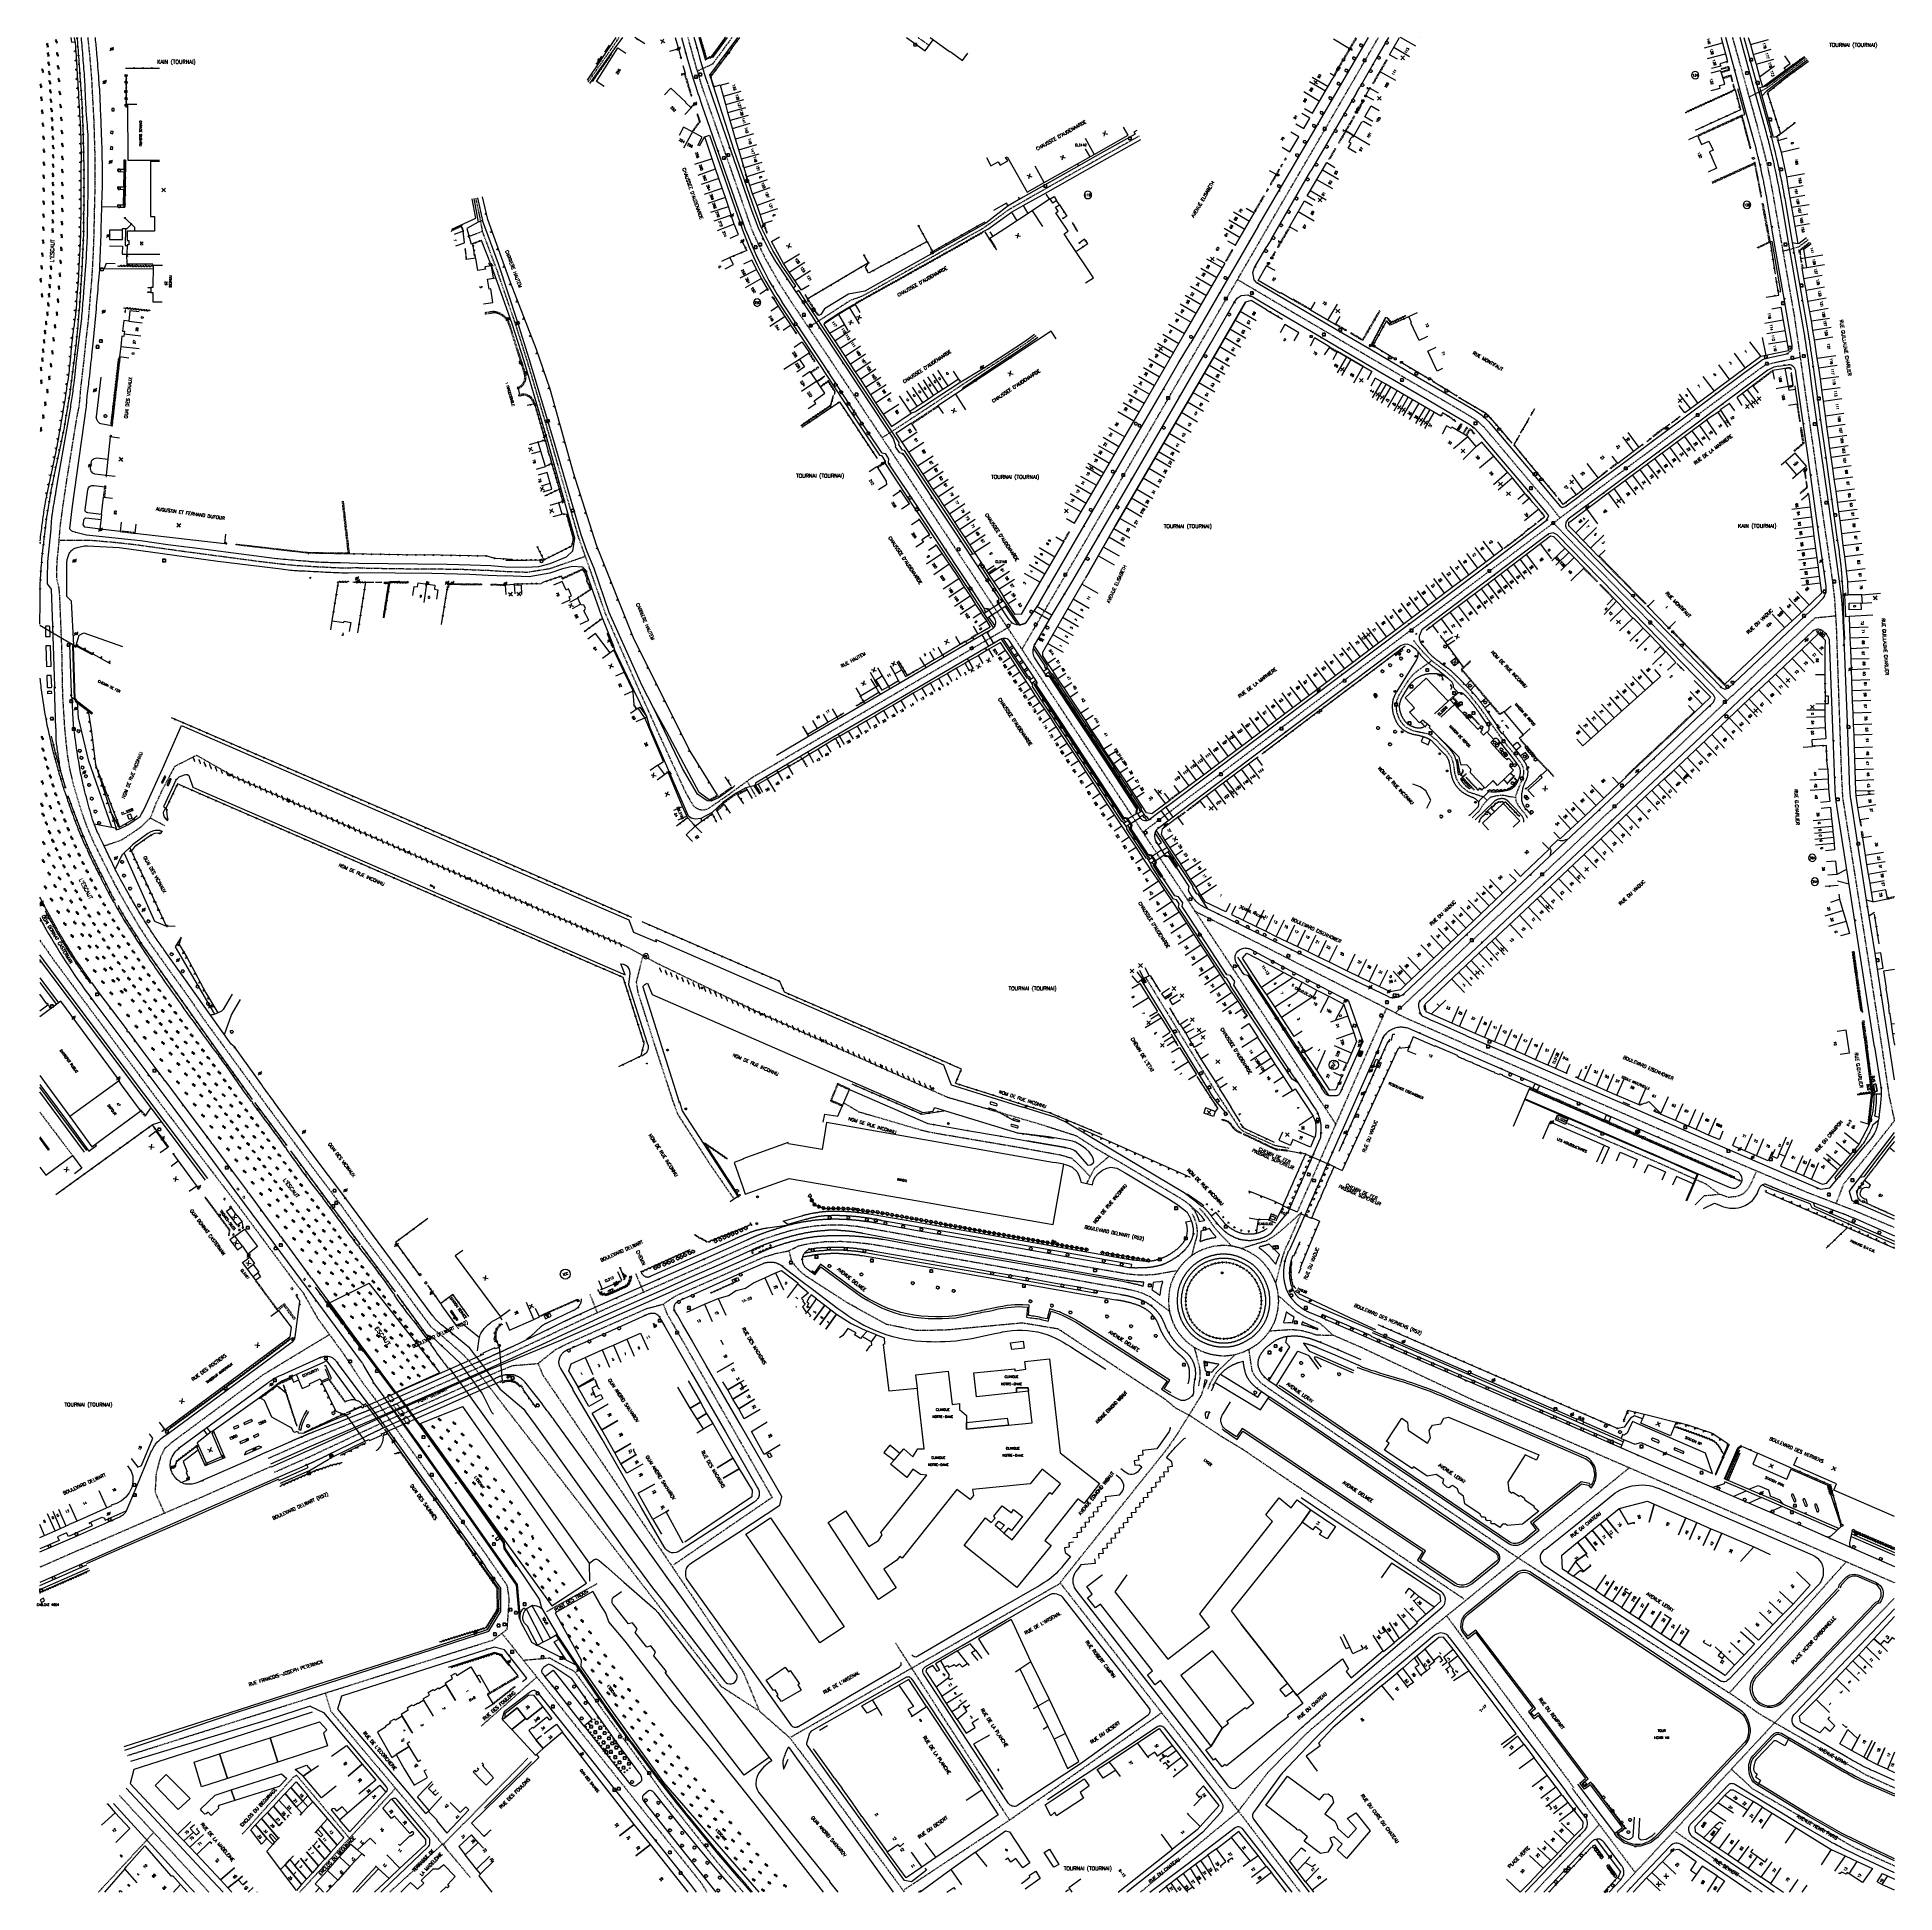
# Model space of a CAD drawing. Header units: millimetres. Extents: x 79999 to 81000, y 145000 to 146000.
import ezdxf
from ezdxf.enums import TextEntityAlignment as Align

# ---------------------------------------------------------------- set-up
doc = ezdxf.new("R2010")
doc.units = ezdxf.units.MM
doc.linetypes.add('DASHED', pattern=[0.75, 0.5, -0.25])
doc.layers.get('0').update_dxf_attribs({"linetype": 'CONTINUOUS'})
for name, color, linetype in [('W0001', 6, 'DASHED'), ('W0008', 7, 'CONTINUOUS'), ('W0017', 7, 'CONTINUOUS'), ('W0100', 7, 'CONTINUOUS'), ('W0105', 7, 'CONTINUOUS'), ('W0112', 1, 'DASHED'), ('W0120', 7, 'CONTINUOUS'), ('W0211', 2, 'CONTINUOUS'), ('W0220', 5, 'DASHED'), ('W0300', 7, 'CONTINUOUS'), ('W0302', 3, 'CONTINUOUS'), ('W0310', 3, 'CONTINUOUS'), ('W0322', 7, 'CONTINUOUS'), ('W0330', 7, 'CONTINUOUS'), ('W0334', 7, 'CONTINUOUS'), ('W0400', 7, 'CONTINUOUS'), ('W0412', 7, 'CONTINUOUS'), ('W0420', 7, 'CONTINUOUS'), ('W0430', 7, 'CONTINUOUS'), ('W0454', 7, 'CONTINUOUS'), ('W0469', 7, 'CONTINUOUS'), ('W0471', 7, 'CONTINUOUS'), ('W0500', 5, 'DASHED'), ('W0515', 5, 'CONTINUOUS'), ('W0700', 7, 'CONTINUOUS'), ('W0851', 7, 'CONTINUOUS'), ('w0980', 7, 'CONTINUOUS'), ('w0984', 7, 'CONTINUOUS'), ('W0989', 7, 'CONTINUOUS'), ('W0991', 7, 'CONTINUOUS'), ('W1102', 7, 'CONTINUOUS'), ('W1471', 7, 'CONTINUOUS'), ('W1474', 7, 'CONTINUOUS')]:
    doc.layers.add(name, color=color, linetype=linetype)
doc.styles.get("Standard").update_dxf_attribs({"font": 'romans.shx', "width": 0.85})

# ---------------------------------------------------------------- blocks, each defined once
blk = doc.blocks.new('T420')
for p, q in [((0.7, 0.7), (-0.8, 0.7)), ((-0.8, 0.7), (-0.8, -0.8)), ((0.7, 0.7), (0.7, -0.8)), ((0.7, -0.8), (-0.8, -0.8))]:
    blk.add_line(p, q)
blk.add_ellipse((0, 0), major_axis=(-0.53, 0.53), ratio=1, start_param=3.926991, end_param=10.210176)
blk = doc.blocks.new('t322o')
at = {"color": 0, "linetype": 'Continuous'}
for radius in [0.25, 0.15]:
    blk.add_circle((0, 0), radius, dxfattribs=at)
blk = doc.blocks.new('t991o')
at = {"color": 0, "linetype": 'Continuous'}
for p, q in [((-1, 1), (1, -1)), ((-1, -1), (1, 1))]:
    blk.add_line(p, q, dxfattribs=at)
blk = doc.blocks.new('t500o')
at = {"color": 0, "linetype": 'Continuous'}
for centre, start, end in [((-0.5, 0.625), 216.869898, 323.130102), ((0.5, -0.125), 36.869898, 143.130102), ((0.5, -0.625), 36.869898, 143.130102), ((-0.5, 0.125), 216.869898, 323.130102)]:
    blk.add_arc(centre, 0.625, start, end, dxfattribs=at)
blk = doc.blocks.new('t211o')
at = {"color": 0, "linetype": 'Continuous'}
for p, q in [((-0.3, 0.5), (-0.3, 0)), ((0, 1), (0, 0)), ((0.3, 0.5), (0.3, 0))]:
    blk.add_line(p, q, dxfattribs=at)
blk = doc.blocks.new('T400')
for p, q in [((-0.15, 0.3), (0.15, 0.3)), ((-0.15, -0.25), (-0.15, 0.3)), ((-0.15, 0.15), (0.15, 0.15)), ((-0.15, 0), (0.15, 0)), ((0.15, 0.3), (0.15, -0.25)), ((-0.15, -0.15), (0.15, -0.15)), ((-0.15, -0.25), (-0.15, -0.3)), ((-0.15, -0.3), (0.15, -0.3)), ((0.15, -0.3), (0.15, -0.25))]:
    blk.add_line(p, q)
blk = doc.blocks.new('t330o')
at = {"color": 0, "linetype": 'Continuous'}
for p, q in [((0.25, -0.25), (-0.25, 0.25)), ((-0.25, -0.25), (0.25, 0.25)), ((-0.25, 0.25), (-0.25, -0.25)), ((0.25, 0.25), (-0.25, 0.25)), ((0.25, -0.25), (0.25, 0.25)), ((-0.25, -0.25), (0.25, -0.25)), ((-0.25, -0.25), (-0.25, -0.25))]:
    blk.add_line(p, q, dxfattribs=at)
blk = doc.blocks.new('T471')
for p, q in [((-0.333334, 0.333334), (-0.333334, -0.333334)), ((-0.333334, 0.333334), (0.333334, 0.333334)), ((-0.333334, 0), (0, 0)), ((0.500001, 0.500001), (1.000002, 1.000002)), ((-0.500001, -0.500001), (-1.000002, -1.000002)), ((-0.333334, -0.333334), (0.333334, -0.333334))]:
    blk.add_line(p, q)
blk.add_ellipse((0, 0), major_axis=(0.471405, 0.471405), ratio=1, start_param=5.4977871438, end_param=11.780972451)
blk = doc.blocks.new('T300')
for p, q in [((-0.8, 0.5), (-0.9, 0.3)), ((-0.9, 0.3), (-0.9, 0.2)), ((-0.9, 0.2), (-0.7, 0.1)), ((-0.7, 0.6), (-0.8, 0.5)), ((-0.8, -0.1), (-0.7, 0.1)), ((-0.6, 0.7), (-0.7, 0.6)), ((-0.7, 0.1), (-0.7, 0.1)), ((-0.5, 0.7), (-0.6, 0.7)), ((-0.3, 0.6), (-0.5, 0.7)), ((-0.3, 0.6), (-0.2, 0.7)), ((-0.2, 0.6), (-0.3, 0.6)), ((-0.2, 0.7), (-0.1, 0.8)), ((-0.1, 0.8), (0.1, 0.8)), ((0.1, 0.8), (0.2, 0.7)), ((0.2, 0.7), (0.3, 0.6)), ((0.3, 0.6), (0.4, 0.5)), ((0.5, 0.5), (0.3, 0.5)), ((0.4, 0.5), (0.4, 0.5)), ((0.6, 0.4), (0.5, 0.5)), ((0.6, 0.4), (0.7, 0.3)), ((0.7, 0.3), (0.7, 0.2)), ((0.7, 0.2), (0.7, 0.1)), ((0.7, 0.1), (0.7, -0.2)), ((-0.8, -0.2), (-0.8, -0.1)), ((-0.7, -0.3), (-0.8, -0.2)), ((-0.8, -0.2), (-0.8, -0.2)), ((-0.7, -0.4), (-0.7, -0.3)), ((-0.5, -0.5), (-0.7, -0.4)), ((-0.4, -0.5), (-0.5, -0.5)), ((-0.4, -0.5), (-0.3, -0.5)), ((-0.3, -0.5), (-0.3, -0.4)), ((-0.3, -0.6), (-0.3, -0.5)), ((-0.3, -0.5), (-0.3, -0.5)), ((-0.2, -0.7), (-0.3, -0.6)), ((-0.1, -0.8), (-0.2, -0.7)), ((0.1, -0.8), (-0.1, -0.8)), ((0.2, -0.7), (0.1, -0.8)), ((0.3, -0.5), (0.2, -0.5)), ((0.3, -0.6), (0.2, -0.7)), ((0.2, -0.7), (0.2, -0.7)), ((0.5, -0.4), (0.3, -0.5)), ((0.3, -0.5), (0.3, -0.6)), ((0.3, -0.5), (0.3, -0.5)), ((0.6, -0.3), (0.5, -0.4)), ((0.7, -0.2), (0.6, -0.3)), ((0.6, -0.3), (0.6, -0.3))]:
    blk.add_line(p, q)
blk = doc.blocks.new('t112o')
at = {"color": 0, "linetype": 'Continuous'}
for p, q in [((-0.5, 0.5), (0.5, 0.5)), ((-0.5, -0.5), (-0.5, 0.5)), ((0.5, 0.5), (0.5, -0.5)), ((0.5, -0.5), (-0.5, -0.5))]:
    blk.add_line(p, q, dxfattribs=at)
blk = doc.blocks.new('t310o')
at = {"color": 0, "linetype": 'Continuous'}
for centre, start, end in [((-0.5, 0.4), 216.8699, 323.1304), ((0.5, -0.4), 36.8699, 143.1303)]:
    blk.add_arc(centre, 0.625, start, end, dxfattribs=at)
blk = doc.blocks.new('T469')
at = {"color": 0, "linetype": 'Continuous', "flags": 128}
for points in [[(-0.4, 0.4), (0.4, -0.4)], [(-0.4, -0.4), (0.4, 0.4)]]:
    blk.add_lwpolyline(points, dxfattribs=at)
at = {"color": 0, "linetype": 'Continuous'}
blk.add_circle((0, 0), 0.5, dxfattribs=at)
blk = doc.blocks.new('t105o')
for p, q in [((-0.5, 0), (0.5, 0)), ((0.5, 0), (0.2, 0.1)), ((0.5, 0), (0.2, -0.1))]:
    blk.add_line(p, q)
blk = doc.blocks.new('T851')
for p, q in [((-0.2, -0.1), (0, 0.3)), ((0, 0.3), (0.2, -0.1)), ((-0.2, -0.1), (0.2, -0.1))]:
    blk.add_line(p, q)
for major_axis in [(-0.106, 0.106), (-0.0354, 0.0354), (-0.0236, 0.0236)]:
    blk.add_ellipse((0, 0), major_axis=major_axis, ratio=1, start_param=3.926991, end_param=10.210176)
blk = doc.blocks.new('T430')
at = {"flags": 128}
for points in [[(0.8, 0.8), (-0.8, 0.8)], [(-0.8, 0.8), (-0.8, 0)], [(0.8, 0.8), (-0.8, 0)], [(-0.8, 0), (0.8, 0)], [(-0.4, 2.1), (0.4, 2.1)], [(-0.4, 2.1), (-0.4, 1.3)], [(-0.4, 1.7), (0, 1.7)], [(-0.4, 1.3), (0.4, 1.3)], [(0.8, 0), (0.8, 0.8)]]:
    blk.add_lwpolyline(points, dxfattribs=at)
blk = doc.blocks.new('T454')
for p, q in [((-0.25, 0.25), (0.25, -0.25)), ((-0.25, -0.25), (0.25, 0.25)), ((0.75, 0.75), (0.375, 0.375)), ((-0.375, -0.375), (-0.75, -0.75))]:
    blk.add_line(p, q)
blk.add_ellipse((0, 0), major_axis=(0.354, 0.354), ratio=1, start_param=5.49778714, end_param=11.78097245)
blk = doc.blocks.new('t220o')
at = {"color": 0, "linetype": 'Continuous'}
for p, q in [((-0.25, 0.25), (0.25, 0.25)), ((-0.25, -0.25), (0.25, -0.25))]:
    blk.add_line(p, q, dxfattribs=at)
blk = doc.blocks.new('T412')
for p, q in [((-0.3, 1.2), (0.3, 1.2)), ((-0.3, 1.2), (-0.3, 0.6)), ((-0.3, 0.6), (0.3, 0.6)), ((-0.3, 0.3), (0.3, 0.3)), ((-0.3, -0.3), (-0.3, 0.3)), ((0, 0.9), (0.3, 0.9)), ((0.3, 0.9), (0.3, 0.6)), ((0.3, 0.3), (0.3, -0.3)), ((0.3, -0.3), (-0.3, -0.3))]:
    blk.add_line(p, q)
blk.add_ellipse((0, 0), major_axis=(0.212, 0.212), ratio=1, start_param=5.497787, end_param=11.780972)
blk = doc.blocks.new('T1471')
at = {"color": 0, "linetype": 'Continuous', "flags": 128}
blk.add_lwpolyline([(-0.75, -0.5), (-0.75, 0.5), (0.75, 0.5), (0.75, -0.5), (-0.75, -0.5)], dxfattribs=at)
blk = doc.blocks.new('T1474')
at = {"color": 0, "linetype": 'Continuous', "flags": 128}
for points in [[(-0.8, -0.5), (-0.8, 0.5)], [(-0.8, 0), (0.7, 0)], [(0.7, 0), (0.7, -0.5), (0.7, 0.5)]]:
    blk.add_lwpolyline(points, dxfattribs=at)

msp = doc.modelspace()

# ---------------------------------------------------------------- linework, layer by layer
at = {"layer": 'W0001'}
msp.add_line((80937.2, 145825.1), (80949.1, 145827.6), dxfattribs=at)
at = {"layer": 'W0001', "flags": 128}
for points in [[(80025.8, 146000), (80026.8, 145990.5), (80027.8, 145978.4), (80028.5, 145965.5), (80029.1, 145954.8), (80029.3, 145947.1), (80029.6, 145937.7), (80029.7, 145929.2), (80029.7, 145920.2), (80029.3, 145904.8), (80029.1, 145894.2), (80028.8, 145885.7), (80028.4, 145877.9), (80028, 145870.6), (80027.1, 145860.3), (80026.1, 145847.7), (80024.8, 145836.8), (80023.7, 145826.2), (80022, 145811.3), (80021.1, 145801.3), (80019.7, 145794.4), (80016, 145771.2), (80014.3, 145760.8), (80012.1, 145745.8), (80010.8, 145735.8), (80010, 145725.6), (80009.1, 145716.9), (80009, 145708.2), (80010.2, 145703.2), (80010.6, 145698.4), (80011.7, 145671.2), (80012.2, 145645.3), (80013.3, 145627.7), (80014.1, 145619.6), (80014.8, 145613.1), (80016.1, 145605.3), (80017.9, 145597.6), (80020, 145590.5), (80022.5, 145582.3), (80025.3, 145574.5), (80029, 145565.9), (80034, 145555.9), (80040.5, 145543.1), (80046.3, 145532.8), (80053.5, 145520.6), (80058.9, 145512.3), (80069.3, 145497.7), (80081.3, 145481), (80088.4, 145470.6), (80101, 145453.4), (80122, 145424.5), (80142.9, 145396.3), (80162, 145370.9), (80175.3, 145352.4), (80191.8, 145330.6), (80201.7, 145317), (80211, 145304.6), (80218.4, 145298.5), (80228.6, 145289.5), (80230.7, 145287)], [(80295.7, 145976.1), (80306.2, 145991.1), (80312.4, 146000)], [(80349.3, 146000), (80353.7, 145984.2), (80356.1, 145976), (80357.8, 145970.9), (80359.8, 145965.2), (80362.6, 145957.3), (80367.8, 145942.3), (80373.6, 145925.8), (80380.8, 145905), (80384.1, 145895.6), (80386.7, 145889.9), (80391.2, 145880.6), (80398.2, 145868.2), (80404.5, 145858.3), (80424.8, 145828.2), (80463.8, 145769.5), (80513.4, 145694.4)], [(80373.2, 146000), (80371.6, 145997.8), (80362.7, 145985.6), (80354.4, 145981.8)], [(80479.4, 145995.7), (80473.4, 146000)], [(80993.1, 145456.4), (80984.7, 145510.3), (80976.7, 145560.9), (80972.1, 145590), (80971.4, 145603.1), (80968.7, 145681.8), (80967.7, 145697.6), (80966.1, 145710.5), (80961.1, 145744.7), (80946.1, 145849.3), (80939.9, 145884.7), (80933.5, 145921.1), (80932, 145928.4), (80930.1, 145936.6), (80928.4, 145943.1), (80926.3, 145951), (80923.7, 145960.6), (80914, 145995.2), (80912.7, 146000)], [(80952.4, 145988.5), (80940.3, 145979.7), (80930.8, 145972.5), (80921.6, 145967.9)], [(80592.7, 145946.8), (80550.5, 145923.1), (80536.1, 145914.9), (80525.2, 145908.7), (80522, 145906.9), (80511.5, 145899.1), (80507.9, 145896.7), (80491.7, 145887.6), (80450.3, 145864.3), (80443.4, 145860.5), (80436.9, 145858.1), (80414.4, 145843.6)], [(80235, 145913.3), (80237.6, 145900.8), (80238.5, 145895.5)], [(80953.3, 145890.8), (80948.1, 145886.9), (80939.9, 145884.7)], [(80537.1, 145839.1), (80532.4, 145835.6), (80528, 145832.7), (80516.8, 145825.3), (80498.8, 145813.7), (80479.3, 145800.6), (80454.1, 145784.1)], [(80171.8, 145714), (80163.9, 145713.8), (80157.1, 145714.1), (80148.7, 145714.5), (80137.7, 145715.2), (80127.8, 145716.2), (80118.7, 145717.3), (80076.6, 145722.9), (80052.9, 145726.2), (80042.8, 145727.4), (80026.8, 145728.8), (80010.2, 145728.7)], [(80251, 145712.1), (80263, 145711.7), (80275.1, 145713.7), (80294, 145720.2)], [(80171.8, 145714), (80191.2, 145713.6), (80217.4, 145713.4), (80228.8, 145713.2), (80235.2, 145712.9), (80241.7, 145712.7), (80251, 145712.1)], [(80795.5, 145590.3), (80796.9, 145594.1), (80798.1, 145597.2), (80799.3, 145600), (80800.1, 145602.7), (80800.1, 145604.8), (80799.5, 145607.1), (80798.1, 145609.3), (80795.8, 145612.4), (80792.9, 145616), (80788.4, 145621.7), (80782.4, 145630.1), (80779.8, 145633.8), (80776.6, 145638.4), (80770.5, 145646), (80763.9, 145652.5), (80762.4, 145654.3), (80758.1, 145658.1), (80754.6, 145660.8), (80752.1, 145662.6), (80749.3, 145664.9), (80745.8, 145668.6), (80743, 145671.8), (80740.6, 145675)], [(80750.5, 145663.9), (80743, 145658.7), (80740.5, 145656.6), (80737.9, 145653.5), (80735.9, 145650.4), (80732.5, 145645), (80731.5, 145642.3), (80731.2, 145640.6), (80731.2, 145638.4), (80731.5, 145636.2), (80732.3, 145633.8), (80733.3, 145631.7), (80735, 145629.5), (80736.7, 145628), (80740.2, 145626.3), (80743.5, 145625.6), (80748.7, 145624.5), (80752.3, 145621.7), (80755.2, 145618.7), (80759.2, 145614.5), (80761, 145611.7), (80761.9, 145608.9), (80762.3, 145606.4), (80762.8, 145603.1), (80763.5, 145600.7), (80764.9, 145598.1), (80766.9, 145595.7), (80769.9, 145593.4), (80773.6, 145592.1), (80778.3, 145590.6), (80780.3, 145588.5)], [(80772.2, 145579.2), (80774.6, 145581.6), (80776.2, 145583.1), (80778.3, 145586.5), (80782.4, 145590.5), (80785, 145591.1), (80787.3, 145591.4), (80789.4, 145591.5), (80791.9, 145590.8), (80795.5, 145590.3), (80795.9, 145587.9), (80797.1, 145585.9), (80798.8, 145583.5), (80800.9, 145581.1), (80802.1, 145578.9)], [(80698.7, 145414.1), (80608.9, 145550)], [(80000, 145513.2), (80007.1, 145503.1), (80025.1, 145478.8), (80067, 145422.4), (80106, 145371.3), (80136.7, 145329.9), (80141.9, 145323.2), (80149.8, 145309.3), (80163.5, 145290.5), (80173.9, 145274.8), (80181.2, 145265.2)], [(80726, 145476.5), (80708.2, 145435.9), (80690.2, 145394.6)], [(80767.4, 145457.6), (80800.2, 145443.3), (80890.2, 145403.9), (80951.9, 145377.7), (80976.6, 145368.2), (81000, 145358.3)], [(81000, 145416), (80997.2, 145428.9), (80993.1, 145456.4)], [(80000, 145420.5), (80017.7, 145397.1)], [(80925.5, 145388.9), (80922.9, 145382.8), (80920.7, 145378.8), (80918.1, 145376.3), (80915, 145375), (80910.3, 145374.5), (80905.5, 145376.3), (80898.3, 145381.7), (80870.7, 145394), (80822.9, 145414.7)], [(80968.5, 145371.3), (80972.5, 145381.8), (80984.5, 145396.3), (81000, 145416)], [(80690.2, 145394.6), (80677.9, 145366.7)], [(80892.4, 145370.6), (80897.4, 145375.5), (80905.5, 145376.3)], [(80621.2, 145365.7), (80622.5, 145363.1), (80623.4, 145360.5), (80624, 145356), (80623.8, 145354), (80620.9, 145343)], [(80625.2, 145368.5), (80627.3, 145366.4), (80629.8, 145363.2), (80632.7, 145359.1), (80634.8, 145356.5), (80642.8, 145348.2)], [(80123.2, 145233.9), (80145.2, 145243.6), (80167.1, 145252.6), (80188.1, 145261.5), (80213.9, 145272.9), (80234.2, 145281.8), (80254.4, 145290.9), (80263.3, 145295), (80273.9, 145300), (80284.9, 145305.2), (80293.9, 145309.4), (80307.1, 145315.4), (80326.8, 145324.1), (80349.8, 145334.3), (80368.2, 145342.5), (80380.2, 145347.8), (80389.6, 145351.9), (80397.4, 145354.5), (80404.7, 145356.7), (80411.1, 145358.2), (80418.3, 145359.3), (80425.7, 145359.8), (80432.2, 145359.8), (80440.8, 145359), (80450.3, 145357.4), (80460.5, 145355.6), (80476, 145352.7), (80495.9, 145349.2), (80514.6, 145345.9), (80533.4, 145342.6), (80553.3, 145339.1), (80574.7, 145335.4), (80586.1, 145333.4), (80591.3, 145332.9), (80595.2, 145332.8), (80600.7, 145333), (80613.4, 145335.2)], [(80647.6, 145347), (80661.7, 145351.4), (80665.7, 145353.9)], [(80126.5, 145226.4), (80145.3, 145234.7), (80154.1, 145238.8), (80163.5, 145243.2), (80175.8, 145249), (80185.3, 145253.4), (80197.6, 145258.8), (80221.4, 145269.3), (80244.9, 145279.8), (80255, 145283.9), (80268.6, 145285), (80277.9, 145292.4), (80283.7, 145295.4), (80304.6, 145304.7), (80327.1, 145314.6), (80336.1, 145317), (80342.3, 145321.2), (80345.1, 145322.5), (80373.3, 145334.9), (80389.9, 145342.2), (80396.7, 145344.3), (80403.9, 145345.8), (80409, 145348.4), (80415.2, 145349.8), (80423.1, 145350.7), (80431.9, 145350.9), (80440.6, 145350.3), (80448.2, 145349.4), (80456, 145348.1), (80464.7, 145346.6), (80474.6, 145344.8), (80503.9, 145339.7), (80534.9, 145334.2), (80556.9, 145330.4), (80571.8, 145327.7), (80584.7, 145325.5), (80590.4, 145324.2), (80594.1, 145323.1), (80598.4, 145321.1), (80609.1, 145313.1)], [(80403.9, 145345.8), (80405.3, 145340), (80409.6, 145334.9), (80413.2, 145332)], [(80666.3, 145328.2), (80670, 145342.3), (80671.8, 145347.6)], [(80321.1, 145333.6), (80325.5, 145323.5)], [(80607.2, 145265.4), (80597.1, 145271.9), (80549, 145303.6), (80529.7, 145306.8), (80488.5, 145303), (80472.8, 145302.7), (80456.4, 145306.1), (80435.4, 145317.7), (80413.2, 145332)], [(80296.5, 145322.4), (80300.5, 145312.4)], [(80336.1, 145317), (80338.3, 145311.4), (80347.3, 145295.9)], [(80663, 145302.6), (80674.9, 145303.4), (80680.4, 145302.8), (80684.8, 145301.6), (80688.3, 145300.4), (80697.1, 145300.3), (80690.3, 145306.6), (80685.8, 145308.5), (80681.9, 145310.3), (80677.6, 145312.9), (80667.7, 145321.6)], [(80072.2, 145243.3), (80120.4, 145279), (80156.1, 145300.6)], [(80347.3, 145295.9), (80394.8, 145212.8), (80341.8, 145176.5)], [(80624.8, 145272.9), (80625.5, 145276.8), (80625.6, 145280.9), (80625.2, 145283.6), (80622.5, 145293.7)], [(80714.4, 145292.8), (80697.1, 145300.3)], [(80387.1, 145098.1), (80367.5, 145110.7), (80230.9, 145287.1)], [(80268.6, 145285), (80271.1, 145278.9), (80279.3, 145266.9)], [(80629.8, 145271.3), (80631.4, 145275), (80633.8, 145279.4), (80635.7, 145281.4), (80644.6, 145289.9)], [(80665.3, 145269.6), (80662.1, 145271.8), (80658.3, 145274.5), (80655.1, 145278.1), (80653.6, 145281.1), (80651.9, 145292.7)], [(80714.4, 145292.8), (80772.3, 145265.5), (80818.3, 145245.6), (80864.8, 145225.4), (80896, 145211.9), (80921.3, 145200.9), (80951.9, 145187.7), (80961.5, 145183.5), (81000, 145166.8)], [(80187.9, 145255.7), (80181.2, 145265.2)], [(80279.3, 145266.9), (80379.1, 145118.8), (80388, 145097.5), (80404.1, 145083.4), (80416.2, 145067.5), (80466.1, 145000)], [(80665.3, 145269.6), (80795.9, 145180.9), (80912.7, 145106.2), (80928, 145095.5), (80984.4, 145063.3), (81000, 145056.2)], [(80240.7, 145181.8), (80187.9, 145255.7)], [(80767.8, 145158), (80648.5, 145238.7), (80638.2, 145244.9)], [(80072.2, 145243.3), (80067.3, 145239.1), (80065.1, 145234.7), (80062.7, 145225.8), (80062.1, 145215.7), (80067.1, 145204.3)], [(80405.1, 145083.7), (80549.5, 145166.1), (80607.3, 145238.4)], [(80021.8, 145184.7), (80089.3, 145213.9), (80117.1, 145226.2), (80124.9, 145229.6)], [(80593.4, 145000), (80645.9, 145043.3), (80662.4, 145064.9), (80684.3, 145086.8), (80752.8, 145144.4), (80779.9, 145166.3), (80857, 145228.8)], [(80021.8, 145184.7), (80000, 145175.1)], [(80244.1, 145135.7), (80252, 145141.7), (80253.1, 145157.9), (80252.1, 145165.1), (80240.7, 145181.8)], [(80911.2, 145107.7), (80973.9, 145178.1)], [(80273.3, 145151.3), (80300.4, 145166.3)], [(80550.3, 145166.4), (80640.2, 145051.5), (80679.4, 145000.1)], [(80999.7, 145158.3), (80934.9, 145090.9), (80875.8, 145027.3)], [(80758.5, 145148.8), (80826.9, 145056.4)], [(80244.1, 145135.7), (80047.3, 145073.5)], [(80249.1, 145139.5), (80272.6, 145110.1), (80305.7, 145068.6), (80322.4, 145047.6), (80338.8, 145027.1), (80356.9, 145004.5), (80359.5, 145000)], [(80466.2, 145001.4), (80522.8, 145038.8), (80461.3, 145134.4)], [(80275.1, 145126.1), (80260.8, 145124.9)], [(80275.1, 145126.1), (80281.9, 145122.3), (80288.2, 145119)], [(80267.9, 145115.9), (80237.9, 145089.4)], [(80288.2, 145119), (80296.3, 145107.9), (80306, 145094.6), (80311.8, 145086.7), (80315.5, 145081.5), (80321.8, 145072.9), (80336.1, 145053.1)], [(80153.9, 145107.1), (80156.8, 145097.6), (80232, 145008)], [(80522.8, 145038.8), (80604.8, 145096.7)], [(80219.3, 145023), (80217.9, 145026.1), (80263.1, 145072.2)], [(80912.4, 145065.9), (80923.3, 145055.8), (80978.1, 145024.1), (81000, 145014.1)], [(80109.3, 145031.3), (80136.9, 145062.2), (80138.4, 145063), (80167.2, 145028.7)], [(80140.1, 144999.9), (80191.9, 145056.1)], [(80336.1, 145053.1), (80365.2, 145016.1), (80379.2, 145000)], [(80826.2, 145055.9), (80860.1, 145010.5)], [(80042.9, 145052.1), (80091.1, 145000)], [(80031.7, 145000), (80061.4, 145032.1)], [(80188.7, 145000), (80216.8, 145025.6)], [(80881.9, 145032.5), (80928.7, 145000)]]:
    msp.add_lwpolyline(points, dxfattribs=at)
at = {"layer": 'W0001'}
for points in [[(80529.5, 145670.1), (80562.5, 145726.3), (80608.9, 145806.2), (80608.9, 145806.2), (80617.9, 145821.7), (80617.9, 145821.7), (80624.4, 145832.8), (80624.4, 145832.8), (80641.2, 145861.7), (80651.6, 145879.6), (80661, 145895.8), (80672.4, 145915.4), (80693.4, 145951.3), (80693.4, 145951.3), (80712.8, 145984.7), (80721.7, 146000)], [(80819.6, 145740.9), (80813.3, 145748.8), (80802.3, 145761.7), (80780.6, 145787.5), (80778.2, 145790.3), (80775.9, 145792.5), (80775, 145793.2), (80771.7, 145795.4), (80765.7, 145799), (80739.3, 145814.4), (80715.9, 145828.1), (80698.4, 145838.4), (80677.5, 145850.6), (80677.5, 145850.6), (80645.7, 145869.4)], [(80594.7, 145571.5), (80616.2, 145587.8), (80637.3, 145603.6), (80669.3, 145627.8), (80703.5, 145653.6), (80739.8, 145680.9), (80781.9, 145712.5), (80829.4, 145748.3), (80829.4, 145748.3), (80840.7, 145756.8), (80857.6, 145769.4), (80871.5, 145779.7), (80886.1, 145790.7), (80905.4, 145805.1), (80921, 145816.7), (80929.6, 145823), (80930, 145823.3), (80931.9, 145823.9), (80937.2, 145825.1)], [(80941.9, 145829.4), (80943.6, 145830.7), (80944.3, 145831.3), (80944.7, 145831.9), (80944.8, 145833.2), (80944.8, 145833.2)], [(80909.6, 145642.3), (80885.3, 145667.2), (80859.4, 145693.7), (80816, 145738.2)], [(80608.9, 145550), (80513.4, 145694.4)], [(80919.7, 145651.9), (80957.2, 145687.1), (80968.1, 145688.2)], [(80784.5, 145524.6), (80808.1, 145546.8), (80872.5, 145607.3), (80919.7, 145651.9)], [(80583.3, 145392.9), (80583.3, 145392.9), (80583.3, 145392.9), (80583.3, 145392.9), (80583.3, 145392.9), (80569.8, 145400.6), (80559, 145407.6), (80540.1, 145413.7), (80489.3, 145428.5), (80388.2, 145473.9), (80332.6, 145500.8), (80317.7, 145509), (80228.7, 145547.4), (80105.2, 145601.1), (80084.5, 145612.9), (80072.7, 145606.9), (80066.3, 145594.9), (80062.6, 145587), (80059.5, 145579.1), (80054.4, 145574.1), (80043.9, 145567.1), (80034.7, 145564)], [(80381.3, 145599), (80386, 145590.8)], [(80067.4, 145574.9), (80065, 145576.2), (80059.5, 145579.1)], [(80767.4, 145457.6), (80735.4, 145471.7), (80623, 145528.7)], [(80730.8, 145474.1), (80784.5, 145524.6)], [(80325.1, 145504.9), (80321.5, 145490.7), (80322.4, 145485.1), (80326, 145473.9), (80331, 145458), (80341.3, 145426.4), (80343.9, 145419.4), (80361.1, 145392.7), (80374.3, 145373.6)], [(80596.3, 145492.9), (80617.6, 145458.1), (80634.1, 145431.3), (80646.6, 145412.2), (80648.9, 145410.2), (80665.6, 145402.7), (80673.7, 145401.1)], [(80566.3, 145385.9), (80561.2, 145391.1), (80556.5, 145395.5), (80550.4, 145397.3), (80526.2, 145401.7), (80481.5, 145409.3), (80475.4, 145410.7), (80441.6, 145420.6), (80433.4, 145425.5)], [(80576.5, 145396.7), (80568.4, 145389.9), (80564.3, 145382)], [(80623, 145366.7), (80619.8, 145370.7), (80615.9, 145373.5), (80583.3, 145392.9)], [(80619.8, 145370.7), (80623.6, 145367.2)], [(80665.7, 145353.9), (80665.7, 145353.9), (80670.5, 145357.7), (80680.3, 145366.6)], [(80671.8, 145347.6), (80673.1, 145349.9), (80680.3, 145366.6)], [(80638.2, 145244.9), (80619.5, 145257.2), (80612.4, 145260.9), (80607.2, 145265.3)], [(80627.6, 145272.3), (80626.1, 145267.8), (80613, 145246.6), (80607.3, 145238.4)], [(80805.8, 145000), (80822, 145017.1), (80840.8, 145036.3)], [(80875.7, 145027.3), (80850.3, 145000)]]:
    msp.add_lwpolyline(points, dxfattribs=at)
msp.add_lwpolyline([(80231.4, 145892.7), (80238.5, 145895.5), (80246.5, 145874.1), (80256.1, 145846.2), (80262.5, 145826.1), (80275.1, 145783.7), (80290.2, 145730.9), (80296.5, 145713.2), (80304.9, 145689.2), (80322.5, 145649.2), (80333.8, 145624.2), (80348.1, 145593), (80352.1, 145586, 0.369036), (80360.8, 145584.5), (80370.3, 145591), (80384.1, 145601), (80521.8, 145681.7)], format="xyb", dxfattribs=at)
at = {"layer": 'W0001', "flags": 128}
msp.add_lwpolyline([(80661.4, 145337.2), (80661.2, 145337.5), (80661, 145337.7), (80660.9, 145337.9), (80660.7, 145338.1), (80660.5, 145338.3), (80660.3, 145338.6), (80660.1, 145338.8), (80659.9, 145339), (80659.7, 145339.2), (80659.5, 145339.4), (80659.3, 145339.7), (80659.1, 145339.9), (80658.9, 145340.1), (80658.7, 145340.3), (80658.5, 145340.5), (80658.2, 145340.7), (80658, 145341), (80657.8, 145341.2), (80657.5, 145341.4), (80657.3, 145341.6), (80657, 145341.8), (80656.8, 145342), (80656.5, 145342.2), (80656.3, 145342.4), (80656, 145342.6), (80655.8, 145342.7), (80655.5, 145342.9), (80655.3, 145343.1), (80655, 145343.3), (80654.8, 145343.4), (80654.5, 145343.6), (80654.2, 145343.8), (80654, 145343.9), (80653.7, 145344.1), (80653.5, 145344.2), (80653.2, 145344.4), (80653, 145344.5), (80652.7, 145344.6), (80652.5, 145344.8), (80652.3, 145344.9), (80652, 145345), (80651.8, 145345.2), (80651.5, 145345.3), (80651.3, 145345.4), (80651, 145345.5), (80650.8, 145345.7), (80650.5, 145345.8), (80650.3, 145345.9), (80650, 145346), (80649.7, 145346.1), (80649.5, 145346.2), (80649.2, 145346.4), (80648.9, 145346.5), (80648.7, 145346.6), (80648.4, 145346.7), (80648.1, 145346.8), (80647.9, 145346.9), (80647.6, 145347), (80647.3, 145347.1), (80647, 145347.2), (80646.7, 145347.3), (80646.4, 145347.4), (80646.1, 145347.5), (80645.9, 145347.5), (80645.6, 145347.6), (80645.3, 145347.7), (80645, 145347.8), (80644.7, 145347.8), (80644.4, 145347.9), (80644.1, 145348), (80643.8, 145348), (80643.5, 145348.1), (80643.2, 145348.2), (80642.9, 145348.2), (80642.6, 145348.3), (80642.3, 145348.3), (80642.1, 145348.3), (80641.8, 145348.4), (80641.5, 145348.4), (80641.2, 145348.5), (80640.9, 145348.5), (80640.6, 145348.5), (80640.3, 145348.5), (80640, 145348.6), (80639.6, 145348.6), (80639.3, 145348.6), (80639, 145348.6), (80638.7, 145348.6), (80638.4, 145348.6), (80638.1, 145348.6), (80637.8, 145348.6), (80637.5, 145348.6), (80637.2, 145348.6), (80636.9, 145348.6), (80636.6, 145348.6), (80636.3, 145348.5), (80636, 145348.5), (80635.7, 145348.5), (80635.4, 145348.5), (80635.1, 145348.4), (80634.8, 145348.4), (80634.5, 145348.4), (80634.2, 145348.3), (80633.9, 145348.3), (80633.6, 145348.2), (80633.3, 145348.2), (80633, 145348.1), (80632.7, 145348.1), (80632.4, 145348), (80632.1, 145348), (80631.8, 145347.9), (80631.5, 145347.8), (80631.2, 145347.8), (80631, 145347.7), (80630.7, 145347.6), (80630.4, 145347.5), (80630.1, 145347.4), (80629.8, 145347.4), (80629.5, 145347.3), (80629.3, 145347.2), (80629, 145347.1), (80628.7, 145347), (80628.4, 145346.9), (80628.2, 145346.8), (80627.9, 145346.7), (80627.6, 145346.6), (80627.3, 145346.5), (80627.1, 145346.4), (80626.8, 145346.3), (80626.5, 145346.2), (80626.3, 145346.1), (80626, 145346), (80625.7, 145345.8), (80625.5, 145345.7), (80625.2, 145345.6), (80624.9, 145345.5), (80624.7, 145345.3), (80624.4, 145345.2), (80624.1, 145345), (80623.9, 145344.9), (80623.6, 145344.8), (80623.4, 145344.6), (80623.1, 145344.5), (80622.8, 145344.3), (80622.6, 145344.2), (80622.3, 145344), (80622.1, 145343.8), (80621.8, 145343.7), (80621.6, 145343.5), (80621.3, 145343.3), (80621.1, 145343.2), (80620.8, 145343), (80620.6, 145342.8), (80620.4, 145342.6), (80620.1, 145342.5), (80619.9, 145342.3), (80619.6, 145342.1), (80619.4, 145341.9), (80619.2, 145341.7), (80619, 145341.5), (80618.7, 145341.3), (80618.5, 145341.1), (80618.3, 145340.9), (80618.1, 145340.7), (80617.9, 145340.5), (80617.6, 145340.3), (80617.4, 145340.1), (80617.2, 145339.9), (80617, 145339.7), (80616.8, 145339.5), (80616.6, 145339.3), (80616.4, 145339.1), (80616.2, 145338.8), (80616, 145338.6), (80615.8, 145338.4), (80615.6, 145338.2), (80615.4, 145338), (80615.2, 145337.7), (80615.1, 145337.5), (80614.9, 145337.3), (80614.7, 145337), (80614.5, 145336.8), (80614.3, 145336.6), (80614.2, 145336.3), (80614, 145336.1), (80613.8, 145335.9), (80613.7, 145335.6), (80613.5, 145335.4), (80613.3, 145335.1), (80613.2, 145334.9), (80613, 145334.6), (80612.9, 145334.4), (80612.7, 145334.1), (80612.6, 145333.9), (80612.4, 145333.6), (80612.3, 145333.4), (80612.1, 145333.1), (80612, 145332.9), (80611.8, 145332.6), (80611.7, 145332.4), (80611.6, 145332.1), (80611.4, 145331.9), (80611.3, 145331.6), (80611.2, 145331.3), (80611.1, 145331.1), (80610.9, 145330.8), (80610.8, 145330.5), (80610.7, 145330.3), (80610.6, 145330), (80610.4, 145329.7), (80610.3, 145329.4), (80610.2, 145329.1), (80610.1, 145328.8), (80610, 145328.5), (80609.9, 145328.2), (80609.8, 145327.9), (80609.7, 145327.6), (80609.6, 145327.3), (80609.5, 145327), (80609.5, 145326.7), (80609.4, 145326.4), (80609.3, 145326.1), (80609.3, 145325.8), (80609.2, 145325.5), (80609.1, 145325.2), (80609.1, 145324.9), (80609, 145324.7), (80609, 145324.4), (80608.9, 145324.1), (80608.9, 145323.8), (80608.8, 145323.5), (80608.8, 145323.2), (80608.8, 145322.9), (80608.7, 145322.7), (80608.7, 145322.4), (80608.7, 145322.1), (80608.6, 145321.8), (80608.6, 145321.5), (80608.6, 145321.2), (80608.6, 145320.9), (80608.6, 145320.7), (80608.5, 145320.4), (80608.5, 145320.1), (80608.5, 145319.8), (80608.5, 145319.5), (80608.5, 145319.2), (80608.5, 145318.9), (80608.5, 145318.6), (80608.5, 145318.3), (80608.5, 145318), (80608.5, 145317.7), (80608.5, 145317.4), (80608.5, 145317.1), (80608.6, 145316.8), (80608.6, 145316.5), (80608.6, 145316.2), (80608.6, 145315.9), (80608.7, 145315.6), (80608.7, 145315.3), (80608.7, 145315), (80608.8, 145314.7), (80608.8, 145314.4), (80608.9, 145314.1), (80608.9, 145313.8), (80609, 145313.5), (80609, 145313.2), (80609.1, 145312.9), (80609.1, 145312.6), (80609.2, 145312.4), (80609.3, 145312.1), (80609.3, 145311.8), (80609.4, 145311.5), (80609.5, 145311.2), (80609.6, 145310.9), (80609.7, 145310.6), (80609.7, 145310.3), (80609.8, 145310.1), (80609.9, 145309.8), (80610, 145309.5), (80610.1, 145309.2), (80610.2, 145309), (80610.3, 145308.7), (80610.4, 145308.4), (80610.5, 145308.1), (80610.6, 145307.8), (80610.7, 145307.6), (80610.8, 145307.3), (80610.9, 145307), (80611, 145306.7), (80611.2, 145306.5), (80611.3, 145306.2), (80611.4, 145305.9), (80611.6, 145305.6), (80611.7, 145305.4), (80611.8, 145305.1), (80612, 145304.8), (80612.1, 145304.5), (80612.3, 145304.3), (80612.4, 145304), (80612.6, 145303.7), (80612.7, 145303.5), (80612.9, 145303.2), (80613.1, 145302.9), (80613.2, 145302.7), (80613.4, 145302.4), (80613.6, 145302.2), (80613.8, 145301.9), (80613.9, 145301.7), (80614.1, 145301.5), (80614.3, 145301.2), (80614.4, 145301), (80614.6, 145300.8), (80614.8, 145300.6), (80615, 145300.3), (80615.2, 145300.1), (80615.3, 145299.9), (80615.5, 145299.7), (80615.7, 145299.5), (80615.9, 145299.2), (80616.1, 145299), (80616.3, 145298.8), (80616.5, 145298.6), (80616.7, 145298.4), (80616.9, 145298.2), (80617.1, 145297.9), (80617.3, 145297.7), (80617.5, 145297.5), (80617.7, 145297.3), (80617.9, 145297.1), (80618.2, 145296.9), (80618.4, 145296.7), (80618.6, 145296.5), (80618.8, 145296.3), (80619.1, 145296.1), (80619.3, 145295.9), (80619.5, 145295.7), (80619.8, 145295.5), (80620, 145295.4), (80620.2, 145295.2), (80620.5, 145295), (80620.7, 145294.8), (80621, 145294.6), (80621.2, 145294.5), (80621.5, 145294.3), (80621.7, 145294.1), (80622, 145294), (80622.2, 145293.8), (80622.5, 145293.7), (80622.7, 145293.5), (80623, 145293.4), (80623.2, 145293.2), (80623.5, 145293.1), (80623.8, 145292.9), (80624, 145292.8), (80624.3, 145292.7), (80624.5, 145292.5), (80624.8, 145292.4), (80625.1, 145292.3), (80625.3, 145292.1), (80625.6, 145292), (80625.8, 145291.9), (80626.1, 145291.8), (80626.4, 145291.7), (80626.6, 145291.6), (80626.9, 145291.5), (80627.2, 145291.4), (80627.4, 145291.2), (80627.7, 145291.1), (80628, 145291), (80628.3, 145290.9), (80628.5, 145290.9), (80628.8, 145290.8), (80629.1, 145290.7), (80629.4, 145290.6), (80629.7, 145290.5), (80630, 145290.4), (80630.2, 145290.3), (80630.5, 145290.2), (80630.8, 145290.2), (80631.1, 145290.1), (80631.4, 145290), (80631.7, 145290), (80632, 145289.9), (80632.3, 145289.8), (80632.6, 145289.8), (80632.9, 145289.7), (80633.2, 145289.7), (80633.4, 145289.6), (80633.7, 145289.6), (80634, 145289.5), (80634.3, 145289.5), (80634.6, 145289.4), (80634.9, 145289.4), (80635.2, 145289.4), (80635.5, 145289.3), (80635.8, 145289.3), (80636.2, 145289.3), (80636.5, 145289.3), (80636.8, 145289.3), (80637.1, 145289.2), (80637.4, 145289.2), (80637.7, 145289.2), (80638, 145289.2), (80638.3, 145289.2), (80638.5, 145289.2), (80638.8, 145289.2), (80639.1, 145289.2), (80639.4, 145289.2), (80639.7, 145289.3), (80640, 145289.3), (80640.3, 145289.3), (80640.6, 145289.3), (80641, 145289.3), (80641.3, 145289.4), (80641.6, 145289.4), (80641.9, 145289.4), (80642.2, 145289.5), (80642.5, 145289.5), (80642.8, 145289.6), (80643.1, 145289.6), (80643.4, 145289.7), (80643.7, 145289.7), (80644, 145289.8), (80644.3, 145289.8), (80644.6, 145289.9), (80644.9, 145290), (80645.2, 145290), (80645.5, 145290.1), (80645.8, 145290.2), (80646.1, 145290.3), (80646.4, 145290.4), (80646.7, 145290.5), (80646.9, 145290.5), (80647.2, 145290.6), (80647.5, 145290.7), (80647.8, 145290.8), (80648.1, 145290.9), (80648.3, 145291), (80648.6, 145291.2), (80648.9, 145291.3), (80649.2, 145291.4), (80649.4, 145291.5), (80649.7, 145291.6), (80650, 145291.7), (80650.2, 145291.8), (80650.5, 145292), (80650.8, 145292.1), (80651, 145292.2), (80651.3, 145292.4), (80651.5, 145292.5), (80651.8, 145292.6), (80652, 145292.8), (80652.3, 145292.9), (80652.5, 145293), (80652.8, 145293.2), (80653, 145293.3), (80653.3, 145293.4), (80653.5, 145293.6), (80653.7, 145293.7), (80654, 145293.9), (80654.2, 145294), (80654.4, 145294.2), (80654.7, 145294.3), (80654.9, 145294.5), (80655.1, 145294.6), (80655.4, 145294.8), (80655.6, 145294.9), (80655.9, 145295.1), (80656.1, 145295.3), (80656.4, 145295.5), (80656.6, 145295.7), (80656.9, 145295.8), (80657.1, 145296), (80657.3, 145296.2), (80657.6, 145296.4), (80657.8, 145296.6), (80658, 145296.8), (80658.3, 145297), (80658.5, 145297.2), (80658.7, 145297.4), (80658.9, 145297.7), (80659.1, 145297.9), (80659.3, 145298.1), (80659.6, 145298.3), (80659.8, 145298.5), (80660, 145298.7), (80660.2, 145299), (80660.4, 145299.2), (80660.5, 145299.4), (80660.7, 145299.6), (80660.9, 145299.8), (80661.1, 145300), (80661.3, 145300.3), (80661.5, 145300.5), (80661.6, 145300.7), (80661.8, 145301), (80662, 145301.2), (80662.2, 145301.4), (80662.4, 145301.7), (80662.5, 145301.9), (80662.7, 145302.1), (80662.9, 145302.4), (80663, 145302.6), (80663.2, 145302.9), (80663.4, 145303.1), (80663.5, 145303.4), (80663.7, 145303.6), (80663.8, 145303.9), (80664, 145304.1), (80664.2, 145304.4), (80664.3, 145304.6), (80664.5, 145304.9), (80664.6, 145305.2), (80664.7, 145305.4), (80664.9, 145305.7), (80665, 145306), (80665.2, 145306.3), (80665.3, 145306.6), (80665.4, 145306.8), (80665.6, 145307.1), (80665.7, 145307.4), (80665.8, 145307.7), (80665.9, 145308), (80666, 145308.3), (80666.1, 145308.6), (80666.2, 145308.9), (80666.3, 145309.1), (80666.4, 145309.4), (80666.5, 145309.7), (80666.6, 145310), (80666.7, 145310.3), (80666.7, 145310.6), (80666.8, 145310.8), (80666.9, 145311.1), (80666.9, 145311.4), (80667, 145311.7), (80667.1, 145312), (80667.1, 145312.2), (80667.2, 145312.5), (80667.2, 145312.8), (80667.3, 145313.1), (80667.4, 145313.3), (80667.4, 145313.6), (80667.5, 145313.9), (80667.5, 145314.2), (80667.6, 145314.5), (80667.6, 145314.8), (80667.6, 145315.1), (80667.7, 145315.4), (80667.7, 145315.7), (80667.7, 145316), (80667.8, 145316.2), (80667.8, 145316.5), (80667.8, 145316.8), (80667.8, 145317.1), (80667.8, 145317.4), (80667.8, 145317.7), (80667.8, 145318), (80667.9, 145318.3), (80667.9, 145318.6), (80667.9, 145318.9), (80667.8, 145319.2), (80667.8, 145319.5), (80667.8, 145319.8), (80667.8, 145320.1), (80667.8, 145320.4), (80667.8, 145320.6), (80667.8, 145320.9), (80667.7, 145321.2), (80667.7, 145321.5), (80667.7, 145321.8), (80667.7, 145322.1), (80667.6, 145322.4), (80667.6, 145322.7), (80667.6, 145323), (80667.5, 145323.2), (80667.5, 145323.5), (80667.4, 145323.8), (80667.4, 145324.1), (80667.3, 145324.4), (80667.3, 145324.7), (80667.2, 145325), (80667.1, 145325.3), (80667.1, 145325.6), (80667, 145325.9), (80666.9, 145326.2), (80666.8, 145326.5), (80666.7, 145326.8), (80666.7, 145327.1), (80666.6, 145327.4), (80666.5, 145327.7), (80666.4, 145328), (80666.3, 145328.2), (80666.2, 145328.5), (80666.1, 145328.8), (80666, 145329.1), (80665.8, 145329.4), (80665.7, 145329.6), (80665.6, 145329.9), (80665.5, 145330.2), (80665.4, 145330.4), (80665.3, 145330.7), (80665.2, 145331), (80665, 145331.2), (80664.9, 145331.5), (80664.8, 145331.7), (80664.7, 145332), (80664.5, 145332.2), (80664.4, 145332.5), (80664.3, 145332.7), (80664.2, 145333), (80664, 145333.2), (80663.9, 145333.5), (80663.8, 145333.7), (80663.6, 145334), (80663.4, 145334.3), (80663.3, 145334.6), (80663.1, 145334.8), (80662.9, 145335.1), (80662.8, 145335.3), (80662.6, 145335.6), (80662.4, 145335.8), (80662.3, 145336.1), (80662.1, 145336.3), (80661.9, 145336.6), (80661.7, 145336.8), (80661.6, 145337)], close=True, dxfattribs=at)
at = {"layer": 'W0008'}
for p, q in [((80708.7, 145987.1), (80716.3, 146000)), ((80689.3, 145953.7), (80708.7, 145987.1)), ((80709.8, 145970.1), (80711.6, 145973.2)), ((80656.9, 145898.2), (80668.3, 145917.8)), ((80663.8, 145891.1), (80661.5, 145887.2)), ((80656, 145867.8), (80656.6, 145867.5)), ((80652.4, 145860.7), (80653, 145860.4)), ((80613.8, 145824.1), (80620.3, 145835.2)), ((80604.8, 145808.6), (80613.8, 145824.1)), ((80937.3, 145822.7), (80942.6, 145823.5)), ((80778.4, 145795.5), (80778.8, 145795.1)), ((80772.6, 145789.9), (80773.1, 145789.6)), ((80538.7, 145694.9), (80531.3, 145684)), ((80720.1, 145684.7), (80726.1, 145676.7)), ((80710.5, 145677.5), (80716.6, 145669.5)), ((80712.9, 145679.2), (80718.9, 145671.3)), ((80715.7, 145681.4), (80721.7, 145673.4)), ((80697.3, 145667.4), (80703.3, 145659.5)), ((80701.7, 145670.8), (80707.8, 145662.9)), ((80705.8, 145673.9), (80711.8, 145665.9)), ((80682.9, 145656.6), (80688.9, 145648.6)), ((80687.7, 145660.2), (80693.8, 145652.2)), ((80692.5, 145663.8), (80698.5, 145655.8)), ((80669.6, 145646.6), (80675.6, 145638.6)), ((80674, 145649.9), (80680, 145641.9)), ((80678.4, 145653.2), (80684.4, 145645.2)), ((80656.3, 145636.6), (80662.4, 145628.6)), ((80660.8, 145639.9), (80666.8, 145631.9)), ((80665.2, 145643.2), (80671.2, 145635.2)), ((80642.1, 145625.9), (80648.2, 145617.9)), ((80647.6, 145630), (80653.6, 145622)), ((80652, 145633.3), (80658, 145625.3)), ((80629.9, 145616.7), (80635.9, 145608.7)), ((80634.7, 145620.3), (80640.7, 145612.3)), ((80639.1, 145623.7), (80645.2, 145615.7)), ((80613.5, 145604.4), (80619.5, 145596.4)), ((80617.5, 145607.4), (80623.5, 145599.4)), ((80621.5, 145610.4), (80627.5, 145602.4)), ((80625.5, 145613.3), (80631.5, 145605.4)), ((80653.8, 145597.4), (80647.8, 145605.4)), ((80657.8, 145600.4), (80651.8, 145608.4)), ((80600.8, 145594.8), (80606.8, 145586.8)), ((80639.4, 145586.6), (80633.4, 145594.6)), ((80643.9, 145590), (80637.9, 145598)), ((80645.8, 145591.4), (80639.8, 145599.4)), ((80649.8, 145594.4), (80643.8, 145602.4)), ((80635, 145583.3), (80629, 145591.2)), ((80818.4, 145567.3), (80814.1, 145563.2)), ((80814.1, 145563.2), (80814.1, 145563.3)), ((80726.5, 145483), (80705.8, 145493)), ((80743.9, 145480.1), (80744.1, 145480.5)), ((80639.4, 145420.2), (80639.9, 145419.3)), ((80561.2, 145382.7), (80567.5, 145381.3)), ((80629.3, 145255.3), (80629, 145255.2)), ((80608.9, 145248.3), (80602.2, 145239)), ((80609.4, 145249.9), (80608.9, 145248.3)), ((80828, 145197.9), (80848.2, 145214.3)), ((80811.8, 145184.8), (80828, 145197.9)), ((80272.2, 145116.3), (80276.7, 145119.7)), ((80239.8, 145045.3), (80265, 145070.4)), ((80344.7, 145024.8), (80360.3, 145005.2))]:
    msp.add_line(p, q, dxfattribs=at)
for points in [[(80022.2, 146000, -0.000838), (80022.7, 145994.5, -0.002037), (80023.6, 145983.3, -0.003778), (80024.1, 145977.3, -0.010079), (80024.3, 145972, 0.006309), (80024.7, 145963.6, 0.009983), (80025.3, 145954.4, -0.013408), (80025.8, 145947.5, -0.007132), (80025.9, 145939.4, -0.004892), (80025.9, 145927.6, -0.000164), (80025.8, 145918.8, -0.000253), (80025.8, 145913.1, -0.000422), (80025.6, 145902.5, -0.000762), (80025.5, 145896.6, -0.006687), (80025.4, 145890.5, -0.00475), (80024.9, 145882, -0.001944), (80024.9, 145881.3, -0.000073), (80023.6, 145863, -0.002256), (80023.2, 145857.9, -0.001056), (80022.3, 145847.2), (80019.5, 145824), (80018.5, 145814.9, -0.005107), (80017.2, 145805.8, -0.002305), (80016.6, 145801.7, -0.002305), (80016, 145797.6), (80009.3, 145760.1), (80008.6, 145755.6, -0.003324), (80008.4, 145753.8, -0.00084), (80007.5, 145748.7, 0.000773), (80006.6, 145743.2, 0.019167), (80006.3, 145740.6, 0.008549), (80005.9, 145734.8), (80004.1, 145717.4, 0.012934), (80004.1, 145717.3, 0.000212), (80004, 145710.3, 0.004293), (80004, 145707.7, 0.002302), (80004, 145705.3), (80006.2, 145702.5), (80006.9, 145682.7), (80007.9, 145650)], [(80029.8, 146000, -0.000113), (80029.8, 145999.6, -0.005762), (80030.6, 145991.2, -0.000016), (80031.7, 145977.3, -0.000656), (80031.7, 145977, -0.000395), (80032.1, 145971.9, -0.001516), (80032.2, 145970.6, -0.006263), (80032.3, 145968.7, -0.000888), (80032.8, 145955.6, -0.000959), (80033.2, 145945.5, -0.001224), (80033.5, 145937.6, -0.005804), (80033.5, 145936.6, -0.000352), (80033.6, 145920.6, -0.008921), (80033.5, 145917, -0.003856), (80033.2, 145908.5)], [(80046.1, 145933.8), (80045.2, 145933.8), (80045.2, 145928.8), (80042.2, 145928.8), (80042.2, 145927.7), (80045.2, 145927.6), (80045.1, 145919.3), (80042.2, 145919.3), (80042.2, 145918.1), (80045.1, 145918), (80045, 145909.6), (80042.1, 145909.6), (80042.1, 145908.4), (80033.2, 145908.6), (80033, 145902.5, -0.001656), (80032.9, 145895.5, -0.004463), (80032.8, 145892.9, -0.000377), (80032.1, 145875.4, -0.008437), (80032.1, 145874.6, -0.002548), (80031.5, 145867.6, -0.001273), (80030.3, 145853.6), (80028.8, 145836.8), (80027.9, 145828.6, 0.003913), (80027.4, 145824.1, -0.002347), (80026.6, 145816.6, -0.005939), (80026, 145811.9, 0.005517), (80025.4, 145806.8, 0.019146), (80025.1, 145802.7, -0.028199), (80024.8, 145800), (80017.4, 145747.3), (80016, 145735.2, 0.062356), (80016.9, 145734.1, 0.120618), (80017.5, 145733.8, 0.001625), (80018.8, 145733.4, 0.003686), (80019.4, 145733.2), (80025.2, 145731.8), (80054.3, 145728.7), (80069, 145726.6), (80089.3, 145724), (80127.8, 145719, 0.010378), (80128.4, 145719, 0.000553), (80139.5, 145718, 0.000272), (80144.6, 145717.6, 0.000708), (80146.6, 145717.4, 0.00772), (80150.4, 145717.2, 0.005784), (80155.5, 145717, 0.00331), (80159.3, 145716.9, -0.004666), (80162.1, 145716.8), (80171.8, 145716.5), (80219.6, 145716), (80232.2, 145715.7), (80243.1, 145715.3), (80251.1, 145714.5)], [(80038.7, 145790.6), (80032.9, 145791.6, -0.055585), (80031.9, 145792.3, -0.084504), (80031.3, 145792.9, -0.027178), (80030.7, 145794.2, -0.061924), (80030.5, 145794.8, -0.021026), (80030.4, 145795.2, -0.174264), (80030.4, 145795.3), (80030.5, 145795.4), (80033.1, 145816.8)], [(80036.6, 145772.4), (80030.7, 145773.1, 0.12296), (80029.3, 145772.8, 0.12296), (80028.2, 145772, 0.068919), (80027.7, 145771.3), (80027.5, 145770.5), (80027.2, 145768.1, 0.116677), (80027.3, 145766.8, 0.116677), (80027.9, 145765.7, 0.088449), (80028.7, 145765, 0.088449), (80029.7, 145764.7), (80035.7, 145764)], [(80033.2, 145742.7), (80025.8, 145743.7, -0.110911), (80025.1, 145743.9, -0.110911), (80024.6, 145744.4, -0.073741), (80024.4, 145744.8, -0.073741), (80024.4, 145745.2), (80025.8, 145756.1), (80026.2, 145757.2, -0.103301), (80027.1, 145758, -0.100403), (80028.1, 145758.4, -0.100403), (80029.3, 145758.4), (80035, 145757.7)], [(80018.6, 145643.2), (80017.5, 145643.9, -0.039361), (80017.3, 145644.1, -0.052536), (80017.2, 145644.2, -0.093263), (80017.1, 145644.4, -0.057196), (80017, 145644.8), (80017, 145646.6), (80016.2, 145672.7, -0.131535), (80016.2, 145672.9, -0.12022), (80016.4, 145673.1, -0.145239), (80016.7, 145673.2, -0.132132), (80017, 145673.2), (80018.3, 145672.4), (80017, 145696.1), (80014.6, 145698.5), (80014.6, 145702.7), (80014.5, 145715.7, -0.025807), (80014.5, 145716.3, -0.006679), (80014.8, 145718.5, -0.066249), (80015.4, 145720.6, -0.063918), (80016.5, 145722.7, -0.100102), (80018.2, 145724.2, -0.080327), (80020.9, 145725.2, -0.021571), (80024.1, 145725.8, -0.044186), (80025.7, 145725.8), (80042.8, 145724.9), (80095.9, 145717.6), (80130.2, 145713.4, 0.007145), (80135.1, 145712.8, 0.008926), (80139, 145712.5, 0.000861), (80141.7, 145712.4, 0.000407), (80147.3, 145712.1, 0.000331), (80152.8, 145711.8, 0.000444), (80156.9, 145711.6, 0.006399), (80162.8, 145711.4, 0.011035), (80166.2, 145711.4), (80171.8, 145711.5), (80211.3, 145711.1), (80231.8, 145710.6), (80241.8, 145710.1), (80250.9, 145709.7)], [(80605.5, 145547.6), (80601.5, 145553.6), (80602, 145555.5), (80599.6, 145559.1), (80597.6, 145559.5), (80596, 145562), (80588.6, 145573.1), (80588.4, 145573.5), (80588.5, 145573.7), (80588.9, 145575.3), (80586.4, 145579.1), (80584.5, 145579.4), (80580.4, 145585.5), (80566.6, 145606.5), (80551.1, 145630), (80537.6, 145650.5), (80537.7, 145652.4), (80537.6, 145652.6), (80537.3, 145652.9), (80523.2, 145674.1, 0.447518), (80517.8, 145675.3), (80514.2, 145673.2), (80471.5, 145648.3), (80418.1, 145617.1), (80385.9, 145597.9), (80385.7, 145596.9), (80385, 145596.4), (80380.7, 145595.3), (80375.4, 145592.6), (80368.2, 145587.5), (80362.5, 145582), (80356.3, 145578.9), (80353.4, 145578.5), (80351.2, 145579), (80349.8, 145580.1), (80336.7, 145609.9), (80329.1, 145627.8), (80327.2, 145633.7), (80320.3, 145648.1), (80310, 145669.7), (80309.2, 145672.1), (80302.9, 145688.3), (80294.1, 145712.8), (80292.7, 145714.4), (80287.2, 145714.7), (80281.7, 145713.4), (80275, 145711.2), (80263.9, 145709.1), (80250.9, 145709.7)], [(80531.5, 145684.4, -0.41611), (80522.6, 145686), (80517, 145694.5), (80516.8, 145694.4), (80516.4, 145694.9), (80516.4, 145696.5)], [(80510.2, 145692.3), (80511.7, 145691.9), (80512, 145691.4), (80511.7, 145691.2), (80514.9, 145686.4, -0.33643), (80513.5, 145681), (80510.6, 145679.3), (80468, 145654.4), (80414.5, 145623), (80397.2, 145612.8)], [(80607.8, 145585.5), (80598, 145578.1, -0.379779), (80593.6, 145578.8), (80591.7, 145581.7), (80591.4, 145581.5), (80591, 145582), (80591.5, 145584.1), (80591.1, 145584.5), (80574.5, 145609.7), (80557.9, 145635), (80544.5, 145655.2), (80542.6, 145655.4), (80542.1, 145656.1), (80542.4, 145656.3), (80536.3, 145665.6, -0.251539), (80536.3, 145672.3), (80537.3, 145674.1), (80546.5, 145689.9)], [(80235, 145289), (80231.9, 145293.2), (80216.5, 145305.8, -0.015592), (80215.4, 145306.8, -0.012725), (80214, 145308.1, -0.010711), (80213, 145309.2, -0.016606), (80212.4, 145310, -0.001674), (80211.8, 145310.8, -0.004007), (80211.5, 145311.1), (80204.9, 145320.1), (80196.8, 145331.1), (80190.1, 145340), (80163.9, 145375.4), (80147.4, 145397.4), (80126.6, 145425.8, -0.001616), (80124.2, 145429, -0.003099), (80122.9, 145430.7, -0.000033), (80119.6, 145435.2, -0.002829), (80119.6, 145435.2), (80104.9, 145455.8), (80103.1, 145457.2), (80091.6, 145473.4), (80077.6, 145493.2), (80069.4, 145504.6, -0.002949), (80066, 145509.5, -0.002359), (80061.7, 145515.6, -0.009383), (80057.8, 145521.6, -0.006773), (80052.6, 145530, -0.002501), (80050.5, 145533.6, -0.002433), (80048.3, 145537.4, -0.006243), (80042.9, 145547.1, -0.011805), (80040.2, 145552.4, -0.000098), (80037.7, 145557.7, 0.000072), (80034.3, 145564.9, 0.000044), (80032.9, 145567.8, -0.000046), (80031.6, 145570.5, -0.018514), (80030, 145574.1, -0.01209), (80028, 145579.8, -0.012667), (80027.5, 145581.5, -0.004582), (80024.3, 145593.2, -0.007097), (80022.6, 145600.6, -0.013657), (80021.8, 145604.5, -0.000321), (80020.1, 145614.8, -0.00403), (80020, 145615.6, -0.002042), (80019.2, 145621.2, -0.002917), (80018.7, 145625.1, -0.005359), (80018.1, 145630.4, -0.014883), (80018, 145632.3), (80017.4, 145643.7)], [(80602.8, 145573.5, 0.36408), (80601.8, 145566.3), (80606.4, 145559.3), (80606.1, 145559.1), (80606.5, 145558.5), (80606.5, 145558.5), (80606.7, 145558.5), (80608.2, 145558.3), (80608.5, 145558.3), (80608.5, 145558.2), (80612.4, 145552.3)], [(80686.1, 145396.4), (80687.1, 145398.7), (80690.3, 145406.2, 0.016717), (80690.5, 145406.7, 0.020441), (80690.6, 145407.1, 0.03254), (80690.7, 145407.4, 0.031909), (80690.7, 145407.8), (80690.8, 145412.1), (80690.8, 145413.2, 0.033535), (80690.7, 145414.3, 0.018873), (80690.3, 145416.2, 0.025544), (80689.8, 145418, 0.031392), (80689.3, 145419.4, 0.009414), (80688.6, 145420.8, 0.015741), (80688.1, 145421.7, 0.001788), (80687.4, 145422.8, 0.007418), (80687.2, 145423), (80678.6, 145436.2), (80677.2, 145438.3), (80677.1, 145438.2), (80676.1, 145439.6), (80652.2, 145475.9), (80643.7, 145488.9), (80644.2, 145490.9), (80641.9, 145494.2), (80641.9, 145494.2), (80639.9, 145494.6), (80617, 145529.7), (80615.8, 145531.4), (80616.2, 145533.3), (80613.9, 145536.6), (80611.9, 145537.2), (80605, 145547.4)], [(80705.8, 145493), (80705.8, 145493), (80687.2, 145502.1), (80671.6, 145509.7), (80646.9, 145521.7), (80629.5, 145530.1), (80627.5, 145531.1, -0.030496), (80626.4, 145531.7, -0.020639), (80625, 145532.7, -0.024125), (80623.9, 145533.6, -0.031885), (80623.2, 145534.3, -0.010621), (80622.4, 145535.3, -0.018076), (80622, 145535.9), (80620.8, 145537.6), (80619.4, 145539.7), (80619.5, 145539.8), (80619.3, 145540.2), (80619.7, 145542.2), (80612.8, 145552.6)], [(80765.6, 145453.6), (80738.5, 145465.4, 0.046342), (80737.5, 145465.8, 0.020822), (80735.1, 145466.2, 0.070927), (80732.7, 145466.2, 0.057129), (80729.9, 145465.5, 0.048287), (80727.6, 145464.3, 0.063269), (80726, 145463.1, 0.027842), (80724.5, 145461.3, 0.058643), (80723.9, 145460.3), (80722, 145455.8), (80697.1, 145399.3), (80694.2, 145392.8)], [(80800.8, 145000), (80818.5, 145018.4), (80827.6, 145027.9), (80832.9, 145033.3, 0.031951), (80833.2, 145033.6, 0.012725), (80833.8, 145034.6, 0.096325), (80834.3, 145035.7, 0.080848), (80834.4, 145037.2, 0.065943), (80834, 145039, 0.067708), (80833.1, 145040.5), (80830.9, 145043.3), (80823.2, 145053.6)], [(80846.1, 145000), (80852, 145006.2, 0.030236), (80852.5, 145006.8, 0.015406), (80853.3, 145008.1, 0.091002), (80853.9, 145009.3, 0.076006), (80854, 145011, 0.065411), (80853.6, 145012.8, 0.074748), (80852.8, 145014.3), (80843.3, 145026.7, 0.061327), (80842.7, 145027.4, 0.037842), (80841.6, 145028.2, 0.114523), (80840.3, 145028.6, 0.102866), (80838.8, 145028.4, 0.04569), (80837.3, 145027.7, 0.07248), (80836.5, 145027.1), (80825.7, 145015.6), (80810.8, 145000)]]:
    msp.add_lwpolyline(points, format="xyb", dxfattribs=at)
for points in [[(80016.7, 146000), (80017, 145997.5), (80019, 145997.7), (80018.7, 146000)], [(80727.2, 146000), (80721.6, 145990.4), (80711.6, 145973.2)], [(80709.8, 145970.1), (80691.9, 145939.4), (80685.3, 145928)], [(80668.3, 145917.8), (80689.3, 145953.7)], [(80663.8, 145891.1), (80685.3, 145928)], [(80233.9, 145913.1), (80236.4, 145900.4)], [(80236, 145913.5), (80238.7, 145901.2)], [(80044.5, 145896.1), (80044.5, 145896.9), (80046.1, 145896.9), (80047, 145896.9), (80049.4, 145899.3)], [(80374.7, 145596.6), (80373.4, 145595.4), (80366.3, 145590.2), (80362, 145588.2), (80359.8, 145588.3), (80354.5, 145591.9), (80346.5, 145605.8), (80330.9, 145638.5), (80324.8, 145650.4), (80306.9, 145690), (80298.9, 145713.6), (80295.1, 145722.6), (80291.9, 145731.8), (80276.5, 145784.2), (80263.8, 145826.7), (80257.6, 145846.9), (80247.2, 145877.9), (80238.7, 145901.2), (80236.4, 145900.4), (80230.2, 145897), (80232.5, 145888.5)], [(80656.9, 145898.2), (80647.5, 145882), (80637.1, 145864.1), (80620.3, 145835.2)], [(80251.1, 145714.5), (80262.2, 145714.3), (80269.1, 145714.8), (80275.2, 145716.3), (80283.9, 145719.9), (80287.3, 145723.2), (80288.5, 145730), (80273.6, 145783.3), (80261.2, 145825.5), (80254.7, 145845.6), (80245.8, 145870.3), (80243.5, 145876.8), (80238.1, 145890.5), (80232.5, 145888.5)], [(80656, 145867.8), (80654.6, 145869.3), (80654, 145873.3), (80654.9, 145875.9), (80661.5, 145887.2)], [(80656.6, 145867.5), (80679.5, 145854), (80700.4, 145841.8), (80717.9, 145831.5), (80741.3, 145817.8), (80767.7, 145802.4), (80773.8, 145798.8), (80777.4, 145796.3), (80778.4, 145795.5)], [(80630.9, 145834.6), (80643.8, 145856.7), (80645.6, 145859.4), (80647.7, 145860.8), (80651.3, 145861.2), (80652.4, 145860.7)], [(80772.6, 145789.9), (80770.5, 145791.4), (80763.6, 145795.5), (80748.1, 145804.6), (80733.5, 145813.1), (80721.6, 145820.1), (80690.8, 145838.2), (80668.7, 145851.2), (80653, 145860.4)], [(80546.5, 145689.9), (80556.9, 145707.1), (80592.8, 145768.9), (80630.9, 145834.6)], [(80778.8, 145795.1), (80781.1, 145793), (80783.6, 145790.1), (80805.3, 145764.3), (80816.3, 145751.3), (80819.4, 145747.4), (80820.8, 145746.6), (80822.3, 145747), (80827.5, 145750.9), (80838.8, 145759.4), (80855.7, 145772), (80869.5, 145782.3), (80884.1, 145793.3), (80903.4, 145807.7), (80919, 145819.4), (80927.8, 145825.7), (80928.7, 145826.3), (80931, 145827.1), (80941.9, 145829.4)], [(80937.3, 145822.7), (80934.9, 145822.2), (80931.7, 145820.6), (80918.7, 145810.9), (80907.4, 145802.4), (80892.8, 145791.5), (80873.2, 145776.9), (80843.2, 145754.5), (80824, 145740.2), (80822.7, 145738.6), (80822.5, 145736.5), (80823.1, 145735.1)], [(80538.7, 145694.9), (80558.4, 145728.7), (80604.8, 145808.6)], [(80607.8, 145585.5), (80607.8, 145585.5), (80635.3, 145606.2), (80667.4, 145630.4), (80701.6, 145656.1), (80737.9, 145683.5), (80779.9, 145715.1), (80812.2, 145739.5), (80813.5, 145742), (80811.9, 145744.2), (80806, 145751.2), (80802.7, 145755.1), (80782.8, 145778.6), (80776, 145786.7), (80773.1, 145789.6)], [(80032.6, 145734.9), (80024.2, 145735.9), (80023.4, 145737.3), (80023.9, 145740.3), (80024.7, 145741), (80033.2, 145740)], [(80906.6, 145649.5), (80887.4, 145669.2), (80861.5, 145695.7), (80825.7, 145732.3), (80823.4, 145734.7)], [(80818.1, 145731.8), (80815.8, 145732.9), (80813.6, 145732.3), (80798.3, 145720.8), (80784.3, 145710.2), (80745, 145680.5), (80743.6, 145677.2)], [(80818.1, 145731.8), (80832.9, 145716.6), (80866.3, 145682.4), (80892.3, 145655.8), (80902.3, 145645.5)], [(80957.8, 145693.8), (80961.5, 145697.6)], [(80961.5, 145697.6), (80962, 145698.4), (80962.3, 145699)], [(80906.8, 145649.3), (80908.5, 145648.5), (80910.4, 145649.2), (80957.8, 145693.8)], [(80528, 145683.1), (80531.3, 145684)], [(80957, 145680.4), (80956.5, 145680.3), (80955.7, 145679.7), (80939.2, 145664.1)], [(80737.6, 145672.9), (80735.5, 145672.7), (80733.6, 145672), (80705.9, 145651.1), (80671.9, 145625.6), (80640.6, 145602), (80602.9, 145573.5)], [(80939.2, 145664.1), (80922.7, 145648.6)], [(80735.4, 145484.4), (80771.9, 145518.8), (80802.2, 145547.4), (80857.7, 145599.6), (80902.3, 145641.6), (80903.2, 145643.8), (80902.3, 145645.5)], [(80744.1, 145480.5), (80777.5, 145511.9), (80811.2, 145543.6), (80875.6, 145604.1), (80922.7, 145648.6)], [(80029.3, 145576), (80040.7, 145573.9), (80041.1, 145572.8), (80043, 145573.3), (80047.5, 145575.5), (80050.8, 145577.7), (80054.1, 145580), (80054.9, 145581.4), (80055.7, 145582.8), (80057.3, 145586.3), (80066.2, 145605.7), (80076.4, 145629), (80088.7, 145623.6), (80234.3, 145560.3), (80317.5, 145524.2), (80320.1, 145517.6), (80332.5, 145512.4), (80332.1, 145513.6), (80487.2, 145446), (80491.4, 145435.3), (80529.9, 145423.2)], [(80073.4, 145599.5), (80066.6, 145585.1), (80067.7, 145584.6), (80066.5, 145582), (80066.6, 145580.8), (80067, 145579.7), (80067.7, 145578.7), (80068.1, 145578.4), (80068.7, 145578.1)], [(80073.4, 145599.5), (80073.7, 145600), (80074.2, 145600.5), (80074.8, 145601), (80075.2, 145601.3), (80078, 145602.4), (80078.8, 145602.6), (80079.6, 145602.5), (80080.3, 145602.1), (80082.5, 145595.7), (80087.4, 145593.6), (80215.8, 145537.9), (80315.5, 145494.6), (80313.2, 145500.5), (80314.5, 145500.3), (80315.6, 145499.9), (80316.6, 145499.2), (80317.2, 145498.3), (80317.7, 145497.5), (80318, 145496.6), (80318.1, 145495.2), (80317.4, 145489.4), (80327.5, 145457.8), (80327.9, 145456.4), (80328, 145455.1), (80327.7, 145453.6), (80326.9, 145452.3), (80326.2, 145451.7), (80324.5, 145450.7)], [(80380.7, 145595.3), (80384, 145589.7)], [(80385, 145596.4), (80388, 145592)], [(80851.3, 145597.5), (80855.3, 145601.2)], [(80065.5, 145571.9), (80064.7, 145572.3), (80063.4, 145572.4), (80062.2, 145572.4), (80061.3, 145572.2), (80059.8, 145571.6), (80058.3, 145570.7), (80049.9, 145564.7), (80044.3, 145559), (80040.7, 145551.5)], [(80823.5, 145567.6), (80822.6, 145567.3), (80821.7, 145567), (80821.3, 145566.9), (80820.6, 145566.8), (80820.4, 145566.8), (80819.9, 145566.9), (80818.3, 145567.3)], [(80814.1, 145563.2), (80814.3, 145562.5), (80814.6, 145561.6), (80814.6, 145561.1), (80814.6, 145560.8), (80814.5, 145560.3), (80814.1, 145558.6)], [(80678.6, 145436.2), (80675.1, 145438.3), (80641.9, 145488.7), (80642, 145489.4), (80639.7, 145492.8), (80639.1, 145492.9), (80615.7, 145528.3), (80613.9, 145531), (80614.3, 145532.8), (80612.9, 145535), (80611.2, 145535.3), (80603.6, 145546.5)], [(80344.9, 145425.7), (80325.2, 145487.9), (80325.3, 145488.5), (80326.1, 145489.3), (80326.7, 145489.7), (80327.7, 145490.1), (80330.2, 145483.9), (80476, 145420.4), (80481.6, 145421.1), (80482.4, 145423), (80527.7, 145409.2)], [(80639.4, 145420.2), (80634.9, 145425.5), (80632.6, 145428.6), (80611.6, 145462.9), (80598.7, 145484.2), (80594, 145491.6)], [(80726.5, 145483), (80727.3, 145482.7), (80728.2, 145482.4), (80728.9, 145482.4), (80729.8, 145482.3), (80730.7, 145482.4), (80731.8, 145482.6), (80732.9, 145482.9), (80734, 145483.4), (80734.6, 145483.8), (80735.4, 145484.4)], [(80769.2, 145461.7), (80753.9, 145468.5), (80750, 145470.2), (80747.1, 145471.5), (80745.6, 145472.1), (80745.1, 145472.6), (80744.7, 145473.2), (80744.2, 145474.5), (80743.8, 145475.8), (80743.7, 145476.5), (80743.5, 145477.5), (80743.4, 145478.1), (80743.5, 145479.1), (80743.7, 145479.7), (80743.9, 145480.1), (80744.1, 145480.5)], [(80345, 145425.5), (80346.3, 145421.2), (80376.4, 145375), (80372.2, 145372.2)], [(80422.4, 145415.1), (80423.3, 145419.5), (80430.3, 145418.3), (80436.5, 145432.7), (80478.8, 145414.4), (80482, 145413.8), (80500.2, 145410.6), (80518.2, 145407.5), (80536.1, 145404.4), (80553, 145401.4), (80532.2, 145405)], [(80626.6, 145369.5), (80622.2, 145373), (80616.9, 145377), (80570.8, 145404.5), (80560.3, 145410.8), (80554, 145414.5), (80552, 145415.6), (80550, 145416.5), (80547.7, 145417.6), (80529.9, 145423.2)], [(80553, 145401.4), (80555.5, 145400.9), (80557.3, 145400.2), (80558.1, 145399.6), (80564.6, 145392.3), (80564.7, 145392.2), (80565.4, 145391.9), (80566.5, 145392.2), (80567.9, 145393.1), (80568.2, 145394), (80567.8, 145395.7), (80567, 145397.4), (80565.7, 145399.1), (80564, 145400.7), (80561.5, 145402.6), (80558.4, 145404.3), (80556.8, 145404.9), (80554, 145405.4), (80543.8, 145407.3), (80527.7, 145409.2)], [(80673.8, 145368.4), (80680.4, 145383.4), (80686.1, 145396.4)], [(80552.1, 145392.4), (80554, 145392), (80556.6, 145390.9), (80559.1, 145388.5), (80560.2, 145386.6), (80561.1, 145383.8), (80561.2, 145382.7)], [(80567.5, 145381.3), (80568.1, 145383.8), (80569.2, 145385.9), (80570.5, 145387.5), (80572.9, 145389.3), (80575.3, 145390.4), (80577.4, 145390.9), (80580.6, 145390.3), (80585.1, 145387.8), (80608.5, 145373.7), (80608.5, 145373.7), (80608.5, 145373.7), (80608.5, 145373.7), (80608.5, 145373.7), (80608.5, 145373.7)], [(80694.2, 145392.8), (80688.8, 145380.4), (80682, 145364.9)], [(80608.5, 145373.7), (80613.5, 145370.6), (80618.6, 145366.6), (80619.5, 145364.8)], [(80664, 145355.5), (80664, 145355.5), (80666.8, 145359.1), (80671.3, 145364.4), (80672.8, 145366.2)], [(80672.8, 145366.1), (80673.8, 145368.4)], [(80682, 145364.9), (80679.9, 145360.1), (80677.4, 145354.3)], [(80677.4, 145354.4), (80673.5, 145345.9)], [(80417.9, 145332.8), (80415.8, 145334.4)], [(80417.9, 145332.8), (80421.1, 145337.2), (80439.6, 145323.4), (80442.9, 145321), (80446.4, 145318.9), (80450, 145316.9), (80453.7, 145315.1), (80457, 145313.7), (80460.4, 145312.5), (80463.9, 145311.5), (80467.4, 145310.7), (80471.2, 145310), (80475.1, 145309.6), (80479, 145309.3), (80482.9, 145309.2), (80486.5, 145309.2), (80490.1, 145309.4), (80493.7, 145309.7), (80497.3, 145310.3), (80502.1, 145311.3), (80503.3, 145311.6), (80504.5, 145311.8), (80505.7, 145312.1), (80506.9, 145312.3), (80508.1, 145312.6), (80509.3, 145312.8), (80510.5, 145313.1), (80511.8, 145313.3), (80514.2, 145313.8), (80516.7, 145314.4), (80519.2, 145314.8), (80521.7, 145315.2), (80523.7, 145315.4), (80525.7, 145315.6), (80527.8, 145315.7), (80529.8, 145315.6), (80532.4, 145315.4), (80531.9, 145309.9), (80532.9, 145309.8), (80533.9, 145309.7), (80534.9, 145309.6), (80535.9, 145309.5), (80536.8, 145309.3), (80537.8, 145309.2), (80538.8, 145309), (80539.8, 145308.8), (80543.7, 145307.8), (80545.3, 145313.2), (80547.5, 145312.5), (80548.4, 145312.2), (80549.3, 145311.8), (80550.3, 145311.4), (80551.2, 145311), (80552.3, 145310.5), (80553.3, 145310), (80554.4, 145309.5), (80555.5, 145308.9), (80556.6, 145308.3), (80557.8, 145307.7), (80558.9, 145307.1), (80560, 145306.4), (80576, 145296.2), (80592.4, 145285.7), (80607.8, 145275.7), (80604.8, 145271.1), (80609.3, 145268.3)], [(80410.3, 145329.8), (80416.6, 145325), (80430.2, 145314.7), (80432.9, 145312.8), (80435.6, 145310.9), (80438.4, 145309.1), (80441.2, 145307.4), (80444.2, 145305.7), (80447.3, 145304.2), (80450.5, 145302.8), (80453.7, 145301.5), (80456.7, 145300.5), (80459.8, 145299.6), (80462.9, 145298.8), (80466, 145298.2), (80469, 145297.7), (80472.1, 145297.3), (80475.1, 145297), (80478.1, 145296.9), (80480.6, 145296.8), (80483.1, 145296.7), (80485.6, 145296.8), (80488.1, 145296.9), (80491.1, 145297.1), (80494.1, 145297.3), (80497.1, 145297.7), (80500.1, 145298.1), (80502.5, 145298.5), (80505, 145299), (80507.4, 145299.5), (80509.9, 145300.1), (80514.8, 145301.1), (80515.8, 145301.3), (80516.9, 145301.6), (80517.9, 145301.8), (80519, 145302), (80521.6, 145302.4), (80524.3, 145302.7), (80527, 145302.9), (80529.6, 145302.9), (80532.4, 145302.8), (80535.1, 145302.5), (80537.8, 145302), (80540.5, 145301.3), (80542.9, 145300.6), (80545.3, 145299.7), (80547.5, 145298.7), (80549.8, 145297.6), (80551.8, 145296.5), (80553.7, 145295.3), (80555.6, 145294.1), (80557.5, 145292.9), (80574.7, 145281.9)], [(80216.2, 145317.4), (80216.7, 145316), (80224.7, 145305.1), (80227.4, 145307), (80237, 145299)], [(80223.2, 145311.9), (80222.1, 145313.4), (80221.8, 145313.5), (80221.5, 145313.3), (80221.3, 145313), (80222.4, 145311.5), (80223.5, 145310), (80223.8, 145310), (80224.1, 145310.2), (80224.1, 145310.5), (80223.1, 145312)], [(80342.8, 145294.8), (80351.1, 145280.2), (80369.6, 145248.1), (80387, 145218)], [(80400.1, 145213.2), (80377.7, 145252), (80359.3, 145283.9), (80351.8, 145296.9)], [(80244.5, 145257.6), (80243.7, 145258.6), (80238.5, 145269), (80226.6, 145285.2)], [(80235.1, 145288.9), (80248, 145271.4), (80260.9, 145260.4), (80262.1, 145258.8), (80267, 145252), (80291.6, 145217.5), (80316.2, 145183.2), (80330.3, 145164.1), (80336, 145156.8), (80353.7, 145133.8), (80369.2, 145113.7), (80369.9, 145113), (80370.8, 145112.4), (80371.8, 145112.2), (80372.9, 145112.2), (80373.9, 145112.6), (80374.7, 145113.2), (80375.4, 145114), (80375.8, 145115), (80376, 145115.7), (80375.9, 145116.6), (80375.7, 145117.3), (80375.3, 145118), (80357.3, 145143.2), (80341, 145166)], [(80667.3, 145272.5), (80670, 145270.7), (80670, 145270.7), (80709.8, 145243.7), (80725.7, 145232.9), (80747.2, 145218.3), (80770.3, 145202.6), (80792.1, 145187.8), (80792.8, 145187.4), (80793.5, 145187.2), (80794.3, 145187), (80795, 145187), (80795.8, 145187), (80796.6, 145187.1), (80797.3, 145187.2), (80798, 145187.5), (80798.7, 145187.8), (80799.4, 145188.1), (80800, 145188.6), (80800.6, 145189), (80808.3, 145195.2), (80805.1, 145199.1), (80831.2, 145220.2), (80834.9, 145219.4), (80836.2, 145217.7), (80836.2, 145217.8), (80836.7, 145218.3), (80837.1, 145218.8), (80837.5, 145219.4), (80837.9, 145220), (80838.2, 145220.7), (80838.4, 145221.3), (80838.7, 145222), (80838.9, 145222.7), (80839.1, 145224.2), (80839.1, 145225.8), (80838.9, 145227.3), (80838.5, 145228.9), (80838.1, 145229.8), (80837.6, 145230.8), (80837, 145231.6), (80836.4, 145232.5), (80835.6, 145233.3), (80834.7, 145234), (80833.7, 145234.6), (80832.7, 145235.1), (80798, 145250.2), (80760, 145266.7), (80758, 145267.5), (80755.9, 145268.4), (80753.9, 145269.3), (80751.9, 145270.1), (80749.8, 145270.9), (80747.7, 145271.7), (80745.7, 145272.5), (80743.6, 145273.2), (80741.6, 145273.9), (80739.7, 145274.6), (80737.8, 145275.2), (80735.9, 145275.8), (80724.7, 145279.1), (80722.4, 145279.8), (80720.1, 145280.6), (80717.8, 145281.3), (80715.5, 145282.1), (80713.2, 145282.9), (80711, 145284.1), (80711, 145284.1)], [(80296.6, 145167.6), (80296.4, 145177.3), (80265, 145221.2), (80240, 145256.2), (80234, 145264.5), (80230.5, 145269.4), (80220.8, 145282.6)], [(80387, 145218), (80387.5, 145217), (80387.8, 145215.9), (80387.9, 145214.8), (80387.8, 145213.8), (80387.6, 145213.2), (80387.4, 145212.7), (80387.1, 145212.2), (80386.8, 145211.8), (80386.5, 145211.4), (80386.1, 145211), (80385.6, 145210.7), (80385.2, 145210.3), (80365.7, 145197.5), (80345.2, 145184.1), (80344.1, 145183.5), (80343, 145183.1), (80341.7, 145182.9), (80340.5, 145183), (80339.3, 145183.5), (80338.2, 145184.2), (80337.3, 145185.1), (80336.6, 145186.1), (80324.4, 145207.2), (80303.1, 145244.2), (80287.4, 145271)], [(80609.3, 145268.3), (80612.4, 145266.4), (80615.1, 145265.3), (80617.5, 145265.3), (80619.9, 145266.3), (80621.4, 145267.7)], [(80622.1, 145273.3), (80622.1, 145273.3), (80622, 145271.9), (80622, 145271), (80622, 145270), (80621.9, 145268.9), (80621.3, 145267.6)], [(80685, 145224.1), (80743.2, 145185.2), (80745.7, 145183.6), (80742.8, 145178.9), (80762.2, 145165.9), (80763.1, 145165.3), (80764.1, 145164.9), (80765.2, 145164.6), (80766.3, 145164.5), (80767.8, 145164.5), (80769.3, 145164.8), (80770.7, 145165.4), (80772, 145166.2), (80786.1, 145177.6), (80786.8, 145178.5), (80787.1, 145179.6), (80787.1, 145180.7), (80786.9, 145181.7), (80786.5, 145182.5), (80785.9, 145183.3), (80785.2, 145183.8), (80784.5, 145184.3), (80749.5, 145208.2), (80722.8, 145226.3), (80682.3, 145253.9), (80663.2, 145266.8)], [(80341, 145165.9), (80315.5, 145201.5), (80300.8, 145222), (80278.1, 145253.5), (80277.5, 145254.3), (80276.9, 145255.1), (80276.3, 145255.9), (80275.7, 145256.7), (80275, 145257.7), (80274.2, 145258.7), (80273.4, 145259.7), (80272.6, 145260.7), (80271, 145262.8)], [(80629, 145255.2), (80628.6, 145256.1), (80628.5, 145257.1), (80628.5, 145258.2), (80629.2, 145259.2), (80630.7, 145258.9), (80630.1, 145257.9), (80629.3, 145255.3)], [(80185.2, 145250.2), (80184, 145249.7)], [(80592.8, 145209.9), (80595.2, 145210.2), (80595, 145212.7), (80597.5, 145213), (80597.2, 145215.5), (80599.7, 145215.8), (80599.4, 145218.2), (80601.9, 145218.5), (80601.7, 145221), (80604.1, 145221.3), (80603.9, 145223.8), (80606.3, 145224), (80606, 145226.5), (80608.5, 145226.8), (80608.2, 145229.3), (80610.7, 145229.6), (80610.3, 145231.9), (80607.4, 145234.2), (80608.5, 145235.6), (80609.2, 145236.4), (80609.9, 145237.2), (80610.6, 145238), (80611.3, 145238.8), (80612.3, 145239.9), (80613.3, 145241), (80614.4, 145242.1), (80615.5, 145243.1), (80616.8, 145244.3), (80616.8, 145244.3)], [(80609.4, 145249.9), (80609.5, 145250.6)], [(80617.7, 145244.8), (80616.8, 145244.3)], [(80637.4, 145249.8), (80638.1, 145249.1), (80639, 145248.5), (80645.5, 145244.1), (80648.5, 145248.6), (80666.8, 145236.4), (80692.2, 145219.4), (80716.9, 145202.8)], [(80602.2, 145239), (80594.4, 145238.1), (80594.7, 145235.6), (80592.2, 145235.3), (80592.5, 145232.8), (80590, 145232.6), (80590.3, 145230.2), (80592.7, 145230.4), (80594.2, 145229.3), (80592.4, 145227.1), (80591.7, 145226.4), (80590.9, 145225.8), (80589.9, 145225.4), (80588.9, 145225.2), (80587.9, 145225.2), (80586.9, 145225.4), (80586, 145225.8), (80585.2, 145226.4), (80582.8, 145228.2)], [(80128.4, 145223.5), (80121, 145220.3), (80082.2, 145203.2), (80036.8, 145183.2), (80024.8, 145177.9)], [(80556.9, 145191.1), (80559.4, 145191.4), (80559.2, 145193.9), (80561.7, 145194.2), (80561.4, 145196.7), (80563.9, 145196.9), (80563.5, 145199.4), (80566, 145199.7), (80565.8, 145202.1), (80568.3, 145202.5), (80568, 145205), (80570.5, 145205.2), (80570.2, 145207.7), (80572.6, 145208), (80572.4, 145210.4), (80574.9, 145210.8), (80574.6, 145213.2), (80582, 145214.1), (80583.3, 145215.7), (80583.9, 145216.6), (80584.2, 145217.5), (80584.4, 145218.5), (80584.4, 145219.5), (80584.1, 145220.5), (80583.7, 145221.4), (80583.1, 145222.2), (80582.4, 145222.9), (80580.2, 145224.8)], [(80848.2, 145214.3), (80849.3, 145215.2), (80850.5, 145216), (80851.7, 145216.7), (80853, 145217.3), (80854.8, 145218), (80856.5, 145218.5), (80858.4, 145219), (80860.2, 145219.3), (80862.1, 145219.4), (80863.9, 145219.5), (80865.8, 145219.4), (80867.6, 145219.2), (80869.5, 145218.8), (80871.3, 145218.2), (80873, 145217.6), (80874.7, 145216.8), (80923.2, 145195.9), (80955.5, 145181.9), (80957, 145181.1), (80958.4, 145180), (80959.5, 145178.7), (80960.5, 145177.3), (80961.1, 145175.9), (80961.4, 145174.4), (80961.5, 145172.8), (80961.4, 145171.3), (80961.2, 145170), (80960.8, 145168.8), (80960.3, 145167.6), (80959.6, 145166.5)], [(80408.3, 145089.1), (80408, 145088.9), (80407.6, 145088.8), (80407.2, 145088.7), (80406.8, 145088.8), (80406.4, 145088.9), (80406.1, 145089), (80405.8, 145089.3), (80405.5, 145089.6), (80384.5, 145118.9), (80366.2, 145144.5), (80349, 145168.5), (80348.6, 145169.1), (80348.4, 145169.8), (80348.3, 145170.5), (80348.2, 145171.2), (80348.2, 145172), (80348.2, 145172.8), (80348.4, 145173.7), (80348.7, 145174.4), (80349.2, 145175.3), (80349.9, 145176.2), (80350.6, 145176.9), (80351.4, 145177.5), (80376.8, 145194.1), (80399, 145208.6), (80400.1, 145213.2)], [(80592.8, 145209.9), (80593.1, 145207.5), (80590.7, 145207.2), (80590.9, 145204.7), (80588.4, 145204.4), (80588.7, 145202), (80586.2, 145201.7), (80586.5, 145199.2), (80584, 145198.9), (80584.3, 145196.4), (80581.8, 145196.2), (80582.1, 145193.7), (80579.6, 145193.4), (80579.9, 145190.9), (80577.4, 145190.6), (80577.7, 145188.1), (80575.2, 145187.9), (80575.5, 145185.4), (80573, 145185.1), (80573.3, 145182.6), (80570.8, 145182.4), (80571, 145179.9)], [(80697.1, 145103.4), (80717.1, 145120.4), (80735.6, 145136.2), (80756.1, 145153.7), (80756.9, 145154.6), (80757.4, 145155.6), (80757.7, 145156.7), (80757.8, 145157.8), (80757.6, 145159), (80757.2, 145160), (80756.6, 145161), (80755.7, 145161.8), (80739.9, 145172.3), (80716.7, 145187.9), (80693.8, 145203.2), (80680, 145212.5)], [(80000, 145183.4), (80018.8, 145191.6)], [(80557.3, 145188.6), (80554.8, 145188.3), (80555, 145185.9), (80552.5, 145185.6), (80552.8, 145183.1), (80555.7, 145180.9), (80552.4, 145176.9), (80551.6, 145175.9), (80550.8, 145174.9), (80550, 145173.9), (80549.1, 145173), (80547.9, 145171.8), (80546.7, 145170.7), (80545.4, 145169.6), (80544.1, 145168.6), (80542.8, 145167.7), (80541.5, 145166.9), (80540.2, 145166), (80538.8, 145165.2), (80518.1, 145153.2), (80496.3, 145140.6), (80473.4, 145127.2), (80473, 145127), (80472.7, 145126.8), (80472.3, 145126.7), (80471.8, 145126.8), (80471.3, 145126.9), (80470.9, 145127.2), (80470.5, 145127.5), (80470.2, 145128)], [(80811.8, 145184.8), (80810.7, 145184.3), (80809.9, 145183.4), (80809.3, 145182.4), (80808.9, 145181.3), (80808.9, 145179.8), (80809.3, 145178.3), (80810.1, 145177), (80811.2, 145175.9)], [(80000, 145165.3), (80025.4, 145176.5)], [(80000, 145163.1), (80026.2, 145174.7)], [(80045.9, 145076.5), (80108, 145097.5), (80108, 145097.5), (80150.2, 145111.1), (80205.4, 145128.9), (80242, 145140.6), (80248.5, 145151.3), (80248.6, 145163.8), (80240.3, 145175.4)], [(80296.3, 145177.4), (80298.8, 145179.3), (80299.2, 145179.4), (80299.5, 145179.5), (80299.9, 145179.6), (80300.2, 145179.5), (80300.6, 145179.4), (80300.9, 145179.2), (80301.2, 145179), (80301.5, 145178.8), (80305.3, 145175.5), (80314.9, 145167.1), (80331.7, 145152.4), (80333.2, 145150.8), (80348.9, 145130.3), (80369.2, 145104), (80393.2, 145072.6), (80394.6, 145070.8), (80392.9, 145069.6), (80392.3, 145069.1), (80391.6, 145068.6), (80391, 145068.1), (80390.4, 145067.5), (80389.4, 145066.4), (80388.4, 145065.2), (80387.5, 145063.9), (80386.8, 145062.4), (80386.6, 145061.8), (80386.4, 145061.1), (80386.2, 145060.5), (80386.2, 145059.8), (80386.1, 145059.1), (80386.1, 145058.4), (80386.1, 145057.7), (80386.2, 145057), (80386.5, 145055.9), (80386.9, 145054.9), (80387.4, 145053.9), (80388.1, 145053), (80407.8, 145028.3), (80425.9, 145005.7)], [(80568.6, 145179.6), (80568.9, 145177.1), (80561.2, 145176.4), (80559.4, 145174), (80559, 145173.6), (80558.7, 145173.1), (80558.4, 145172.7), (80558.1, 145172.2), (80557.8, 145171.7), (80557.6, 145171.2), (80557.4, 145170.7), (80557.2, 145170.1), (80557, 145169), (80556.9, 145167.8), (80557, 145166.7), (80557.2, 145165.6), (80557.7, 145164.3), (80558.3, 145163.2), (80559, 145162.1), (80559.8, 145161.1), (80574.5, 145142.3), (80590.2, 145122.2), (80607.2, 145100.3), (80623.7, 145079.1), (80640.3, 145057.7), (80640.7, 145057.2), (80641.2, 145056.7), (80641.8, 145056.3), (80642.5, 145056), (80643.4, 145055.9), (80644.4, 145056.1), (80645.2, 145056.5), (80646, 145057), (80664.4, 145074), (80680.5, 145088.9), (80681.3, 145089.5), (80682, 145090.2), (80682.8, 145090.9), (80683.5, 145091.5), (80684.3, 145092.2), (80685, 145092.9), (80685.8, 145093.5), (80686.5, 145094.2), (80697.1, 145103.4)], [(80804.4, 145172), (80803.4, 145172.6), (80802.4, 145173), (80801.3, 145173.3), (80800.1, 145173.4), (80799, 145173.3), (80797.9, 145173), (80796.8, 145172.6), (80795.9, 145171.9), (80769.3, 145150.4), (80768.8, 145150), (80768.3, 145149.5), (80767.8, 145148.9), (80767.4, 145148.4), (80767.1, 145147.8), (80766.7, 145147.2), (80766.5, 145146.5), (80766.3, 145145.8), (80766.1, 145144.4), (80766, 145142.9), (80766.3, 145141.4), (80767.1, 145140), (80769.7, 145136.6), (80769.7, 145136.6), (80774, 145139.9), (80804.9, 145099.1), (80802.5, 145097.2), (80805.4, 145093.4), (80807.8, 145095.2), (80833.4, 145061.2)], [(80959.6, 145166.4), (80948.6, 145154.8), (80929.3, 145134.4), (80910.8, 145114.8), (80910.3, 145114.4), (80909.7, 145114), (80909.1, 145113.6), (80908.4, 145113.4), (80907.8, 145113.4), (80907.1, 145113.5), (80906.5, 145113.6), (80905.9, 145113.9), (80885.9, 145126.9), (80860.2, 145143.7), (80835.7, 145159.7), (80811.2, 145175.9)], [(80872.7, 145030.1), (80892, 145050.5), (80905, 145064.3), (80919.9, 145079.9), (80920.9, 145081.4), (80921.6, 145083), (80922, 145084.7), (80922.2, 145086.3), (80922.2, 145087.9), (80922, 145089.5), (80921.6, 145091), (80921.1, 145092.5), (80920.7, 145093.4), (80920.2, 145094.4), (80919.7, 145095.2), (80919.1, 145096.1), (80918.5, 145096.7), (80917.9, 145097.2), (80917.3, 145097.7), (80916.6, 145098.2), (80893.3, 145113.6), (80869.9, 145129.1), (80845.2, 145145.3), (80822.9, 145159.9), (80804.4, 145172)], [(80969.7, 145164.1), (80970.2, 145166), (80973.3, 145169.2), (80974.1, 145170), (80975, 145170.5), (80975.9, 145171), (80977, 145171.3), (80978.1, 145171.4), (80979.1, 145171.3), (80980.2, 145171.1), (80981.2, 145170.7), (80989.6, 145167.1), (80990.5, 145166.6), (80991.3, 145166), (80992.1, 145165.3), (80992.7, 145164.5), (80993.2, 145163.6), (80993.6, 145162.7), (80993.8, 145161.7), (80993.8, 145160.7), (80993.7, 145159.4), (80993.3, 145158.2), (80992.7, 145157), (80992, 145156), (80992, 145156), (80990.3, 145155.5), (80971.9, 145136.2), (80952.5, 145115.8), (80940.1, 145102.8), (80939.3, 145102), (80938.4, 145101.3), (80937.5, 145100.7), (80936.4, 145100.3), (80935.2, 145099.9), (80934, 145099.6), (80932.7, 145099.5), (80931.4, 145099.6), (80929.8, 145099.9), (80928.4, 145100.4), (80927, 145101.1), (80925.7, 145102.1), (80924.7, 145103.2), (80923.7, 145104.4), (80923, 145105.8), (80922.5, 145107.2), (80922.2, 145108.5), (80922.1, 145109.8), (80922.2, 145111.1), (80922.5, 145112.4), (80922.9, 145113.6), (80923.5, 145114.8), (80924.2, 145115.9), (80925, 145116.9), (80937, 145129.5), (80950.8, 145144.1), (80969.2, 145163.6)], [(80393.2, 145072.6), (80379.8, 145063), (80373.1, 145071.7), (80369.3, 145076.5), (80358.3, 145090.8), (80347.4, 145105), (80337.2, 145118.3), (80337.9, 145118.9), (80331, 145127.4), (80332, 145129.5), (80329.5, 145132.7), (80327.2, 145132.1), (80321, 145140), (80322, 145142), (80319.5, 145145.2), (80317.3, 145144.7), (80309.2, 145154.8), (80308.8, 145155.5), (80308.6, 145156.2), (80308.5, 145156.9), (80308.6, 145157.6), (80308.8, 145158.2), (80309.1, 145158.7), (80309.5, 145159.1), (80309.9, 145159.4), (80313.6, 145162)], [(80477.4, 145121.4), (80497.3, 145133), (80520.7, 145146.6), (80544, 145160.1), (80544.5, 145160.4), (80545.1, 145160.7), (80545.7, 145160.9), (80546.3, 145161), (80547.2, 145161), (80548.2, 145160.8), (80549.1, 145160.5), (80549.9, 145160.1), (80550.4, 145159.9), (80550.8, 145159.5), (80551.2, 145159.1), (80551.5, 145158.7), (80568.2, 145137.3), (80584, 145117.1), (80598.1, 145099), (80598.4, 145098.5), (80598.5, 145098.1), (80598.5, 145097.6), (80598.5, 145097.1), (80598.3, 145096.6), (80598.1, 145096.1), (80597.8, 145095.8), (80597.5, 145095.4)], [(80268.3, 145133), (80265.4, 145134.4), (80259.7, 145144.9), (80259.5, 145145.4), (80259.3, 145145.9), (80259.1, 145146.4), (80259, 145146.9), (80258.9, 145147.4), (80258.9, 145147.9), (80258.9, 145148.5), (80258.9, 145149), (80259, 145149.5), (80259.1, 145150), (80259.2, 145150.5), (80259.4, 145151), (80259.6, 145151.5), (80259.9, 145151.9), (80260.2, 145152.4), (80260.5, 145152.8), (80260.6, 145152.8), (80260.7, 145152.9), (80260.8, 145153), (80260.9, 145153), (80261.1, 145153), (80261.2, 145153), (80261.3, 145152.9), (80261.5, 145152.8), (80261.9, 145152.3)], [(81000, 145060.2), (80988.4, 145065.3), (80987.2, 145065.8), (80986, 145066.4), (80984.8, 145067), (80983.6, 145067.6), (80982.5, 145068.1), (80981.4, 145068.7), (80980.2, 145069.4), (80979.1, 145070), (80978, 145070.6), (80976.9, 145071.2), (80975.8, 145071.9), (80974.6, 145072.5), (80947.1, 145088.6), (80946.2, 145089.3), (80945.5, 145090.1), (80944.9, 145091.1), (80944.7, 145092.2), (80944.7, 145093.4), (80945.1, 145094.6), (80945.7, 145095.6), (80946.5, 145096.5), (80959.6, 145110.3), (80981.5, 145133.3), (81000, 145152.7)], [(80759.9, 145137.3), (80759.2, 145138.2), (80758.3, 145138.9), (80757.2, 145139.4), (80756.1, 145139.6), (80755, 145139.7), (80754, 145139.5), (80752.9, 145139.1), (80752, 145138.5), (80726.2, 145117), (80702.1, 145096.9), (80689.2, 145084.4), (80687.1, 145082.2), (80672.7, 145067.2), (80671.8, 145066.2), (80670.9, 145065.2), (80670, 145064.2), (80669.1, 145063.2), (80668.4, 145062.3), (80667.6, 145061.3), (80666.9, 145060.3), (80666.1, 145059.3), (80654.3, 145042.9), (80654.2, 145042.7), (80654.1, 145042.5), (80654, 145042.3), (80653.9, 145042), (80653.8, 145041.8), (80653.8, 145041.6), (80653.8, 145041.3), (80653.8, 145041.1), (80653.8, 145040.6), (80653.9, 145040.2), (80654.1, 145039.7), (80654.3, 145039.3), (80672.1, 145016), (80684.3, 145000)], [(80759.9, 145137.3), (80782.3, 145107.9), (80798.9, 145085.9), (80816, 145063.2), (80823.2, 145053.6)], [(80260.2, 145113.5), (80262.5, 145115.3), (80250.5, 145130.6), (80245, 145132.1), (80202.4, 145118.4), (80162.7, 145105.6)], [(80408.3, 145089), (80437, 145105.9), (80463.4, 145121.5), (80463.7, 145121.7), (80463.9, 145121.9), (80464.2, 145122.1), (80464.3, 145122.4), (80464.4, 145122.8), (80464.4, 145123.1), (80464.3, 145123.5), (80464.2, 145123.8)], [(80276.7, 145119.7), (80297.8, 145093), (80293.5, 145089.5), (80318.1, 145058.3), (80318.4, 145058), (80318.8, 145057.8), (80319.1, 145057.6), (80319.6, 145057.4), (80320, 145057.3), (80320.4, 145057.2), (80320.9, 145057.2), (80321.3, 145057.4), (80324.1, 145059.7), (80324.5, 145060.2), (80324.6, 145060.8), (80324.5, 145061.4), (80324.4, 145061.9), (80324.3, 145062.4), (80324, 145062.9), (80323.8, 145063.4), (80323.5, 145063.8), (80311.4, 145080.1), (80300.8, 145095.1), (80286.9, 145114.9), (80276, 145122.1), (80275.6, 145122.4), (80275.2, 145122.6), (80274.8, 145122.7), (80274.3, 145122.8), (80274, 145122.7), (80273.7, 145122.6), (80273.4, 145122.4), (80273.1, 145122.2), (80271.5, 145121), (80271.3, 145120.8), (80271.1, 145120.6), (80270.9, 145120.4), (80270.8, 145120.2), (80270.7, 145119.9), (80270.6, 145119.7), (80270.5, 145119.4), (80270.5, 145119.1), (80270.6, 145118.7), (80270.7, 145118.3), (80270.9, 145118), (80271.2, 145117.7), (80272.2, 145116.3)], [(80506.7, 145059.5), (80486.4, 145090.3), (80470.7, 145114.2), (80470.5, 145114.3), (80470.4, 145114.5), (80470.2, 145114.7), (80470.1, 145114.9), (80469.9, 145115.1), (80469.6, 145115.4), (80469.3, 145115.6), (80469, 145115.8), (80468.6, 145115.9), (80468.2, 145116), (80467.7, 145115.9), (80467.3, 145115.8), (80439.4, 145100), (80415.9, 145086.7), (80415.2, 145085.8)], [(80597.5, 145095.4), (80561, 145069.1), (80527.3, 145046.8), (80527, 145046.6), (80526.6, 145046.4), (80526.3, 145046.3), (80525.9, 145046.2), (80525.3, 145046.2), (80524.7, 145046.3), (80524.2, 145046.4), (80523.6, 145046.6), (80523.2, 145046.8), (80522.9, 145047.1), (80522.6, 145047.4), (80522.3, 145047.7), (80509.9, 145066.7), (80490.5, 145096.3), (80476.5, 145117.7), (80476.3, 145118.1), (80476.1, 145118.7), (80476.1, 145119.2), (80476.1, 145119.8), (80476.3, 145120.3), (80476.6, 145120.7), (80477, 145121.1), (80477.4, 145121.4)], [(80162.7, 145105.6), (80160.5, 145098.7), (80190.5, 145063), (80208, 145042.3), (80209.5, 145043.7)], [(80354.1, 145000), (80351.3, 145003.6), (80324.9, 145036.7), (80296.3, 145072.8), (80268.7, 145107.5), (80268.3, 145107.9), (80267.8, 145108.2), (80267.3, 145108.4), (80266.7, 145108.6), (80266.1, 145108.6), (80265.5, 145108.5), (80265, 145108.3), (80264.5, 145108), (80250.3, 145097.1), (80249.1, 145093)], [(80145.7, 145100.2), (80123.7, 145093.1), (80123.7, 145093.1), (80048.9, 145070.4)], [(80145.7, 145100.2), (80153, 145096.9), (80169.7, 145077.1), (80186.8, 145056.8), (80187.1, 145056.4), (80187.2, 145056.1), (80187.3, 145055.7), (80187.3, 145055.3), (80187.2, 145054.9), (80187.1, 145054.5), (80186.8, 145054.1), (80186.4, 145053.8)], [(80477.2, 145012.8), (80478.1, 145011.8), (80469.9, 145005.6), (80466.2, 145006.2), (80444, 145037), (80428.6, 145058.4), (80413.8, 145079.1), (80413.7, 145079.2), (80413.6, 145079.3), (80413.6, 145079.5), (80413.5, 145079.6), (80413.5, 145079.7), (80413.5, 145079.9), (80413.5, 145080), (80413.6, 145080.2), (80415.2, 145085.8)], [(80543.3, 145049.9), (80563.5, 145063.4), (80602.6, 145089.3)], [(80602.6, 145089.3), (80603, 145089.5), (80603.5, 145089.7), (80604, 145089.7), (80604.5, 145089.7), (80605, 145089.5), (80605.5, 145089.3), (80605.9, 145089), (80606.2, 145088.6), (80620.3, 145070.4), (80633.2, 145053.9), (80635.6, 145050.7), (80636.9, 145048.7), (80637.3, 145048), (80637.6, 145047.2), (80637.8, 145046.4), (80637.8, 145045.6), (80637.7, 145045.2), (80637.6, 145044.8), (80637.5, 145044.5), (80637.3, 145044.1), (80637.2, 145043.7), (80637, 145043.4), (80636.7, 145043.1), (80636.5, 145042.8), (80627, 145032.3), (80621.9, 145028.1), (80590.4, 145003.4), (80586.1, 145000)], [(80926, 145057.7), (80925.1, 145058.2), (80923.9, 145059.3), (80923, 145060.6), (80922.3, 145062), (80921.8, 145063.4), (80921.5, 145064.7), (80921.3, 145066), (80921.3, 145067.3), (80921.4, 145068.7), (80921.7, 145069.9), (80922.1, 145071.2), (80922.7, 145072.3), (80923.5, 145073.4), (80934.1, 145084.7), (80934.6, 145085.1), (80935.1, 145085.5), (80935.7, 145085.8), (80936.3, 145086), (80937, 145086.1), (80937.6, 145086.1), (80938.3, 145085.9), (80938.9, 145085.7), (80943.2, 145083.1), (80943.3, 145083.1), (80973.4, 145065.6), (80975.2, 145064.5), (80977, 145063.5), (80978.8, 145062.5), (80980.6, 145061.6), (80981.9, 145060.9), (80983.2, 145060.3), (80984.6, 145059.7), (80985.9, 145059.1), (81000, 145052.9)], [(80943.2, 145083.1), (80940.8, 145078.8), (80936.2, 145081.5), (80935.9, 145081.6), (80935.6, 145081.6), (80935.4, 145081.6), (80935.1, 145081.5), (80934.9, 145081.4), (80934.7, 145081.3), (80934.5, 145081.1), (80934.3, 145080.9), (80925.4, 145071.4), (80925, 145070.9), (80924.7, 145070.3), (80924.6, 145069.8), (80924.4, 145069.2), (80924.3, 145068.8), (80924.2, 145068.4), (80924.1, 145068), (80924, 145067.6), (80924, 145067.2), (80923.9, 145066.8), (80923.9, 145066.3), (80924, 145065.9), (80924.1, 145065.5), (80924.3, 145065.1), (80924.5, 145064.8), (80924.8, 145064.5), (80925.8, 145063.5), (80924.9, 145062.2), (80927.7, 145060.4), (80926, 145057.7)], [(80460.3, 145000), (80438.8, 145029.7), (80423.9, 145050.4), (80408.2, 145072.2), (80404.2, 145077.7), (80404.1, 145077.8), (80404, 145077.9), (80403.9, 145077.9), (80403.7, 145077.9), (80403.6, 145077.9), (80403.5, 145077.9), (80403.4, 145077.8), (80403.3, 145077.7), (80401.9, 145074.5), (80401.6, 145073.9), (80401.3, 145073.2), (80401.1, 145072.6), (80400.9, 145071.9), (80400.8, 145071.6), (80400.8, 145071.3), (80400.7, 145071), (80400.6, 145070.7), (80400.6, 145070.4), (80400.6, 145070.1), (80400.6, 145069.8), (80400.6, 145069.5), (80400.9, 145066.4), (80401.1, 145066.4), (80403.5, 145071.6)], [(80046.5, 145056.1), (80066.1, 145035), (80084.5, 145015.3), (80098.8, 145000)], [(80375.5, 145000), (80367, 145009.7), (80353.5, 145025.9), (80346.9, 145033.9), (80331.4, 145053.3), (80331.1, 145053.7), (80330.8, 145053.9), (80330.5, 145054.2), (80330.1, 145054.4), (80329.7, 145054.5), (80329.2, 145054.7), (80328.7, 145054.7), (80328.2, 145054.5), (80325.4, 145052.3), (80325.2, 145052.1), (80325.1, 145051.9), (80325, 145051.7), (80324.9, 145051.5), (80324.9, 145051.3), (80324.9, 145051), (80324.9, 145050.8), (80324.9, 145050.6), (80325, 145050.1), (80325.1, 145049.7), (80325.3, 145049.3), (80325.6, 145048.9), (80344.7, 145024.8)], [(81000, 145010.3), (80981, 145019.2), (80971.1, 145024.1), (80970.2, 145024.6), (80969.3, 145025), (80968.4, 145025.5), (80967.5, 145026), (80966.8, 145026.3), (80966.2, 145026.6), (80965.6, 145027), (80964.9, 145027.4), (80947.5, 145037.5), (80914.2, 145057.9), (80913.7, 145058.1), (80913.2, 145058.3), (80912.7, 145058.4), (80912.2, 145058.5), (80911.7, 145058.4), (80911.2, 145058.3), (80910.8, 145058.1), (80910.4, 145057.8), (80901, 145047.9), (80889.8, 145036.4), (80889.6, 145036.1), (80889.3, 145035.8), (80889.2, 145035.5), (80889, 145035.1), (80888.9, 145034.7), (80888.8, 145034.4), (80888.8, 145034), (80888.8, 145033.6), (80889, 145032.6), (80889.4, 145031.7), (80889.9, 145030.8), (80890.7, 145030.1)], [(81000, 145016.9), (80985.9, 145023.5), (80970.9, 145030.9), (80953.3, 145041), (80926, 145057.7)], [(80039.8, 145047.7), (80062.1, 145023.2), (80081.5, 145002), (80083.3, 145000)], [(80183.8, 145000), (80189.6, 145005.5), (80209.2, 145024.2), (80209.7, 145024.7), (80210, 145025.3), (80210.2, 145026), (80210.3, 145026.6), (80210.3, 145027.4), (80210.2, 145028.2), (80210, 145029), (80209.6, 145029.6), (80192.5, 145050), (80192.2, 145050.3), (80191.9, 145050.5), (80191.5, 145050.5), (80191.2, 145050.6), (80190.8, 145050.5), (80190.5, 145050.5), (80190.2, 145050.3), (80189.9, 145050.1)], [(80598.5, 145000), (80619.2, 145015.6), (80644.5, 145034.8), (80644.9, 145035), (80645.3, 145035.2), (80645.8, 145035.3), (80646.3, 145035.3), (80646.8, 145035.2), (80647.3, 145035), (80647.7, 145034.7), (80648, 145034.4), (80663.8, 145014.2), (80675, 145000)], [(80885.2, 145025.4), (80884.5, 145025.8), (80883.7, 145026.1), (80882.8, 145026.3), (80882, 145026.3), (80881.1, 145026.1), (80880.3, 145025.8), (80879.5, 145025.3), (80878.9, 145024.7), (80878.7, 145024.5)], [(80922.7, 145000), (80885.2, 145025.4)], [(80890.7, 145030.1), (80926.4, 145005.9), (80935.1, 145000)], [(80237.6, 145009.6), (80236.6, 145008.7), (80243.7, 145000)], [(80360.3, 145005.2), (80364.4, 145000)], [(80430.4, 145000), (80425.9, 145005.6)], [(80473.8, 145000), (80474.9, 145000.8)], [(80553.6, 145000), (80553.3, 145000.5), (80554.6, 145001.4)]]:
    msp.add_lwpolyline(points, dxfattribs=at)
at = {"layer": 'W0008', "flags": 128}
for points in [[(80310.6, 146000), (80295, 145977)], [(80296.5, 145975.2), (80309.9, 145993.9), (80314.4, 146000)], [(80345.9, 146000), (80348.6, 145990), (80349.2, 145988.1), (80350.2, 145984.5), (80351, 145981.9), (80351.7, 145979.5), (80352.4, 145977.1), (80353.6, 145973.4), (80354.8, 145969.7), (80355.4, 145968.1), (80356.2, 145965.6), (80357.1, 145963), (80359.8, 145955.2), (80365.7, 145938.1), (80377.7, 145903.8), (80378.8, 145900.9), (80380.3, 145896.7), (80381.7, 145893.4), (80384.1, 145887.7), (80386.1, 145883), (80388.2, 145878.4), (80390.1, 145874.6), (80391.4, 145872.1), (80393, 145869), (80394.8, 145865.9), (80395.1, 145865.5), (80397.6, 145861.4), (80398.4, 145860.1), (80400.1, 145857.4), (80400, 145857.3), (80409.6, 145842.9), (80422, 145824.1), (80424.7, 145820), (80439.3, 145797.8), (80453.6, 145776.3), (80454, 145776.1), (80455.7, 145775.7), (80457.6, 145772.7), (80457.3, 145770.9), (80457.4, 145770.5), (80473.3, 145746.5), (80488.7, 145723.1), (80503, 145701.5), (80509, 145692.3), (80509.4, 145692), (80509.6, 145692)], [(80360.3, 145974.6), (80359.3, 145977.6), (80358.4, 145980.4), (80357.8, 145982.4), (80357.1, 145984.7), (80356.4, 145987.1), (80355.5, 145990.4), (80354.9, 145992.6), (80352.8, 146000)], [(80370.6, 146000), (80362.6, 145989.1), (80362.5, 145989.4), (80358.8, 145988.1), (80355.5, 146000)], [(80406.1, 145864.9), (80407.6, 145866), (80406.4, 145867.6), (80404, 145871.2), (80400.3, 145876.7), (80398.2, 145880), (80395.1, 145885.2), (80391.9, 145891.6), (80388.8, 145898.1), (80387.2, 145902.2), (80385.5, 145907), (80374.4, 145939), (80361.6, 145978.8), (80361.3, 145979.6), (80376.3, 146000)], [(80467.2, 146000), (80477.3, 145992.7), (80481.6, 145998.7)], [(80953, 145987.7), (80941.4, 145979.2), (80930.8, 145970.9), (80928.5, 145968.5)], [(80929, 145973.3), (80930.9, 145973.9), (80951.8, 145989.3)], [(80360.3, 145974.5), (80360.9, 145972.7), (80361.7, 145970.1), (80362.5, 145967.9), (80364.6, 145961.6), (80372.7, 145938.4), (80383.9, 145906.4), (80385.6, 145901.6), (80387.2, 145897.4), (80390.3, 145890.8), (80393.6, 145884.4), (80396.7, 145879.1), (80398.9, 145875.7), (80402.6, 145870.3), (80404.4, 145867.6), (80407.8, 145862.5), (80407.8, 145862.6), (80419.6, 145844.7), (80432.4, 145825.4), (80456.6, 145788.8), (80460, 145783.7), (80461.3, 145779.9), (80461.2, 145779.3), (80463.3, 145776.2), (80465, 145775.8), (80465.3, 145775.6), (80481.5, 145751), (80495.8, 145729.4), (80505.7, 145714.5), (80517, 145697.4), (80516.9, 145696.8)], [(80917.8, 145958.1), (80919.2, 145958.5), (80915.4, 145972.2)], [(80936.4, 145946.6), (80934.7, 145946.1), (80927.3, 145973), (80928.7, 145973.4)], [(80358.5, 145946.4), (80361, 145947.3), (80378.9, 145896.2), (80380.6, 145891.5), (80382.4, 145886.9), (80384, 145883.3), (80386.8, 145877.3), (80389, 145872.7), (80389.9, 145871), (80391.4, 145868.4), (80393.2, 145865.3), (80395.2, 145862), (80396.1, 145860.5), (80398.1, 145857.4), (80398.9, 145856), (80403.1, 145849.7), (80406.2, 145845.1), (80421.4, 145822), (80423.4, 145819), (80438.4, 145796.4), (80452.7, 145774.7), (80453.8, 145774.5), (80455.7, 145771.5), (80455.7, 145770.3), (80469.8, 145748.8), (80474.6, 145741.6), (80501.1, 145701.7), (80508.1, 145691)], [(80591.4, 145949.9), (80589.9, 145949), (80590.5, 145947.9), (80567.4, 145934.9), (80560.1, 145930.8), (80530.2, 145913.9), (80522, 145909.2), (80510, 145899.8), (80491.4, 145889.3), (80464.1, 145874), (80444.8, 145863.1), (80435.9, 145861.5), (80423.1, 145853.6), (80421.1, 145850.6), (80420, 145850), (80419.3, 145850.3)], [(80508.2, 145895.1), (80511.1, 145896.7), (80523.8, 145905.7), (80530.2, 145909.3), (80542.2, 145916.1), (80562.1, 145927.3), (80593.5, 145945)], [(80379.6, 145930.1), (80379.3, 145930), (80379, 145931), (80379.3, 145931)], [(80381, 145925.3), (80380.8, 145925.2), (80380.8, 145925.2), (80380.5, 145926.1), (80380.8, 145926.2)], [(80382, 145922.1), (80381.7, 145922), (80381, 145924.4), (80381.3, 145924.5)], [(80560.1, 145930.8), (80559.5, 145931.9)], [(80042.1, 145908.4), (80045.9, 145908.4)], [(80522, 145909.2), (80521.2, 145910.6), (80514.1, 145906.6)], [(80523.8, 145905.7), (80526.8, 145901.1)], [(80528.3, 145912.8), (80527.6, 145913.9)], [(80530.2, 145909.3), (80532.6, 145905)], [(80544.7, 145912.9), (80546.8, 145914.3), (80548.2, 145912.1)], [(80046.1, 145896.9), (80046, 145887.8), (80047, 145887.8)], [(80037.6, 145887.6), (80044.5, 145887.5), (80044.4, 145883.1), (80046.9, 145883.1)], [(80937.3, 145862.9), (80938.6, 145863), (80938.6, 145863), (80933.9, 145889.9), (80932.8, 145889.7)], [(80944.8, 145889.4), (80947.8, 145888.9)], [(80040.6, 145878), (80035.7, 145878.1), (80034.7, 145875.4)], [(80034.7, 145875.4), (80061.1, 145875.3)], [(80503, 145721.5), (80482.5, 145752.6), (80466.1, 145777.3), (80465.1, 145777.5), (80463.1, 145780.5), (80463.3, 145781.5), (80458.1, 145789.5), (80434.8, 145824.8), (80417.7, 145850.6), (80409.2, 145863.5), (80407.8, 145862.6)], [(80438.9, 145855.5), (80438.6, 145855.9), (80430.7, 145851.2), (80423, 145846.1), (80423.2, 145845.7)], [(80536.3, 145839.8), (80531.4, 145836.3), (80520.5, 145829), (80508.8, 145821.5), (80495.7, 145813.5), (80471.8, 145798), (80469.7, 145797.4)], [(80497.2, 145810), (80498.1, 145811.5), (80512.1, 145820.9), (80531.8, 145833.8), (80538, 145838.3)], [(80946.1, 145812.2), (80946.4, 145810.4)], [(80501.2, 145721.2), (80504.3, 145721.8)], [(80507.5, 145717), (80505.7, 145714.5)], [(80518.5, 145697.9), (80506.7, 145715.9)], [(80975.5, 145687.7), (80973.6, 145687.6), (80973.1, 145699.4), (80975, 145699.5)], [(80743.6, 145677.2), (80743.6, 145676.8), (80743.6, 145676.5), (80743.7, 145676.3), (80743.7, 145676), (80743.7, 145675.8), (80743.8, 145675.5), (80743.8, 145675.3), (80743.9, 145675), (80744, 145674.8), (80744, 145674.6), (80744.1, 145674.3), (80744.2, 145674.1), (80744.3, 145673.9), (80744.4, 145673.7), (80744.6, 145673.5), (80744.7, 145673.3), (80744.8, 145673.1), (80745, 145672.9), (80745.1, 145672.7), (80745.3, 145672.5), (80745.4, 145672.3), (80748.1, 145669.1), (80748.2, 145668.9), (80748.4, 145668.7), (80748.5, 145668.6), (80748.7, 145668.4), (80748.9, 145668.2), (80749, 145668), (80749.2, 145667.8), (80749.4, 145667.6), (80749.5, 145667.5), (80749.7, 145667.3), (80749.9, 145667.1), (80750.1, 145666.9), (80750.2, 145666.8), (80750.4, 145666.6), (80750.6, 145666.4), (80750.8, 145666.3), (80751, 145666.1), (80751.2, 145665.9), (80751.4, 145665.8), (80751.6, 145665.6), (80751.8, 145665.4), (80752, 145665.3), (80752.2, 145665.1), (80752.4, 145664.9), (80752.6, 145664.8), (80752.8, 145664.6), (80753, 145664.5), (80753.2, 145664.3), (80753.4, 145664.2), (80753.6, 145664), (80753.8, 145663.9), (80754, 145663.7), (80754.2, 145663.6), (80754.4, 145663.5), (80754.6, 145663.3), (80754.8, 145663.2), (80755, 145663), (80758.4, 145660.5), (80758.6, 145660.3), (80758.8, 145660.2), (80759, 145660), (80759.2, 145659.9), (80759.4, 145659.7), (80759.6, 145659.6), (80759.8, 145659.4), (80760, 145659.3), (80760.2, 145659.1), (80760.3, 145658.9), (80760.5, 145658.8), (80760.7, 145658.6), (80760.9, 145658.4), (80761.1, 145658.3), (80761.3, 145658.1), (80761.5, 145657.9), (80761.6, 145657.8), (80761.8, 145657.6), (80762, 145657.4), (80762.2, 145657.3), (80762.4, 145657.1), (80762.6, 145656.9), (80762.7, 145656.8), (80762.9, 145656.6), (80763.1, 145656.4), (80763.3, 145656.2), (80763.4, 145656.1), (80763.6, 145655.9), (80763.8, 145655.7), (80764, 145655.5), (80764.1, 145655.4), (80764.3, 145655.2), (80764.5, 145655), (80764.7, 145654.9), (80764.8, 145654.7), (80765, 145654.5), (80765.2, 145654.3), (80765.3, 145654.2), (80765.5, 145654), (80765.7, 145653.8), (80765.9, 145653.6), (80766, 145653.5), (80766.2, 145653.3), (80766.4, 145653.1), (80766.6, 145652.9), (80766.7, 145652.8), (80766.9, 145652.6), (80767.1, 145652.4), (80767.2, 145652.2), (80767.4, 145652.1), (80767.6, 145651.9), (80767.8, 145651.7), (80767.9, 145651.5), (80768.1, 145651.3), (80768.3, 145651.2), (80768.5, 145651), (80768.6, 145650.8), (80768.8, 145650.6), (80769, 145650.5), (80769.2, 145650.3), (80769.3, 145650.1), (80769.5, 145649.9), (80769.7, 145649.7), (80769.9, 145649.6), (80770, 145649.4), (80770.2, 145649.2), (80770.4, 145649), (80770.6, 145648.8), (80770.8, 145648.7), (80770.9, 145648.5), (80771.1, 145648.3), (80771.3, 145648.1), (80771.5, 145647.9), (80771.6, 145647.7), (80771.8, 145647.6), (80772, 145647.4), (80772.1, 145647.2), (80772.3, 145647), (80772.5, 145646.8), (80772.6, 145646.6), (80772.8, 145646.5), (80773, 145646.3), (80773.1, 145646.1), (80773.3, 145645.9), (80773.5, 145645.7), (80773.6, 145645.5), (80773.8, 145645.4), (80773.9, 145645.2), (80774.1, 145645), (80774.3, 145644.8), (80774.4, 145644.6), (80774.6, 145644.4), (80774.7, 145644.2), (80774.9, 145644), (80775.1, 145643.8), (80775.2, 145643.6), (80775.4, 145643.4), (80775.5, 145643.2), (80775.7, 145643), (80775.8, 145642.8), (80776, 145642.6), (80776.1, 145642.4), (80776.3, 145642.2), (80776.4, 145642), (80776.6, 145641.8), (80776.7, 145641.6), (80776.9, 145641.4), (80777, 145641.2), (80777.2, 145641), (80777.3, 145640.8), (80777.5, 145640.6), (80777.6, 145640.4), (80777.8, 145640.2), (80777.9, 145640), (80778.1, 145639.8), (80778.2, 145639.6), (80778.4, 145639.4), (80778.5, 145639.2), (80778.7, 145639), (80778.8, 145638.8), (80779, 145638.5), (80779.1, 145638.3), (80779.3, 145638.1), (80779.4, 145637.9), (80779.6, 145637.7), (80779.7, 145637.5), (80779.9, 145637.3), (80780, 145637.1), (80780.2, 145636.9), (80780.3, 145636.7), (80780.5, 145636.4), (80780.6, 145636.2), (80786.3, 145628), (80785.9, 145627.7), (80788.2, 145624.5), (80788.6, 145624.8), (80792, 145620.3), (80797.5, 145613.5), (80797.7, 145613.3), (80797.8, 145613.1), (80798, 145612.9), (80798.1, 145612.7), (80798.3, 145612.5), (80798.5, 145612.3), (80798.6, 145612.1), (80798.7, 145611.9), (80798.9, 145611.7), (80799, 145611.5), (80799.2, 145611.3), (80799.3, 145611.1), (80799.5, 145610.9), (80799.6, 145610.6), (80799.8, 145610.4), (80799.9, 145610.2), (80800, 145610), (80800.2, 145609.8), (80800.3, 145609.6), (80800.5, 145609.4), (80800.6, 145609.2), (80800.7, 145609), (80800.9, 145608.7), (80801, 145608.5), (80801.1, 145608.3), (80801.2, 145608.1), (80801.3, 145607.9), (80801.4, 145607.6), (80801.5, 145607.4), (80801.6, 145607.2), (80801.7, 145606.9), (80801.7, 145606.7), (80801.8, 145606.5), (80801.9, 145606.2), (80801.9, 145606), (80802, 145605.7), (80802, 145605.5), (80802.1, 145605.3), (80802.1, 145605), (80802.1, 145604.8), (80802.2, 145604.6), (80802.2, 145604.3), (80802.2, 145604.1), (80802.2, 145603.9), (80802.2, 145603.6), (80802.2, 145603.4), (80802.1, 145603.1), (80802.1, 145602.9), (80802.1, 145602.6), (80802.1, 145602.4), (80802, 145602.2), (80802, 145601.9), (80801.9, 145601.7), (80801.9, 145601.4), (80801.8, 145601.2), (80801.8, 145601), (80801.7, 145600.7), (80801.6, 145600.5), (80801.5, 145600.3), (80801.5, 145600), (80801.4, 145599.8), (80801.3, 145599.6), (80801.2, 145599.3), (80801, 145599.1), (80800.9, 145598.9), (80800.8, 145598.7), (80800.7, 145598.4), (80800.6, 145598.2), (80800.5, 145598), (80800.4, 145597.7), (80800.3, 145597.5), (80800.2, 145597.3), (80800.1, 145597), (80800, 145596.8), (80799.9, 145596.6), (80799.9, 145596.4), (80799.8, 145596.1), (80799.7, 145595.9), (80799.6, 145595.7), (80799.6, 145595.4), (80799.5, 145595.2), (80799.4, 145595), (80799.4, 145594.7), (80799.3, 145594.5), (80799.3, 145594.3), (80799.2, 145594), (80799.2, 145593.8), (80799.1, 145593.5), (80799.1, 145593.3), (80799, 145593.1), (80799, 145592.8), (80799, 145592.6), (80798.9, 145592.3), (80798.9, 145592.1), (80798.9, 145591.8), (80798.9, 145591.6), (80798.8, 145591.3), (80798.8, 145591.1), (80798.8, 145590.8), (80798.8, 145590.6), (80798.8, 145590.4), (80798.8, 145590.1), (80798.8, 145589.9), (80798.8, 145589.6), (80798.8, 145589.4), (80798.9, 145589.1), (80798.9, 145588.8), (80798.9, 145588.6), (80799, 145588.3), (80799, 145588.1), (80799.1, 145587.8), (80799.2, 145587.6), (80799.2, 145587.3), (80799.3, 145587.1), (80799.4, 145586.9), (80799.5, 145586.7), (80799.6, 145586.4), (80799.7, 145586.2), (80799.8, 145586), (80799.9, 145585.8), (80800, 145585.6), (80800.1, 145585.4), (80800.3, 145585.2), (80800.4, 145585), (80800.5, 145584.8), (80800.7, 145584.6), (80800.8, 145584.4), (80801, 145584.2), (80801.1, 145584), (80801.3, 145583.8), (80801.5, 145583.7), (80804.1, 145580.9)], [(80742.9, 145668.9), (80743, 145668.3), (80743, 145668.1), (80743, 145667.8), (80743, 145667.5), (80743, 145667.3), (80743, 145667), (80742.9, 145666.8), (80742.9, 145666.5), (80742.9, 145666.3), (80742.8, 145666.1), (80742.7, 145665.8), (80742.7, 145665.6), (80742.6, 145665.3), (80742.5, 145665.1), (80742.4, 145664.9), (80742.3, 145664.7), (80742.2, 145664.5), (80742.1, 145664.3), (80742, 145664.1), (80741.8, 145663.9), (80736.5, 145655.2), (80731.4, 145647.1), (80731.3, 145646.9), (80731.1, 145646.7), (80731, 145646.4), (80730.9, 145646.2), (80730.8, 145646), (80730.7, 145645.8), (80730.6, 145645.6), (80730.5, 145645.4), (80730.4, 145645.1), (80730.3, 145644.9), (80730.2, 145644.7), (80730.1, 145644.4), (80730, 145644.2), (80729.9, 145644), (80729.8, 145643.8), (80729.7, 145643.5), (80729.7, 145643.3), (80729.6, 145643), (80729.5, 145642.8), (80729.5, 145642.6), (80729.4, 145642.3), (80729.4, 145642.1), (80729.3, 145641.8), (80729.3, 145641.6), (80729.3, 145641.4), (80729.2, 145641.1), (80729.2, 145640.9), (80729.2, 145640.6), (80729.2, 145640.4), (80729.1, 145640.1), (80729.1, 145639.9), (80729.1, 145639.6), (80729.1, 145639.4), (80729.1, 145639.2), (80729.1, 145638.9), (80729.1, 145638.7), (80729.1, 145638.4), (80729.1, 145638.2), (80729.2, 145637.9), (80729.3, 145637), (80729.3, 145636.8), (80729.4, 145636.5), (80729.4, 145636.3), (80729.5, 145636), (80729.5, 145635.8), (80729.6, 145635.5), (80729.7, 145635.3), (80729.7, 145635), (80729.8, 145634.8), (80729.9, 145634.5), (80730, 145634.3), (80730.1, 145634), (80730.1, 145633.8), (80730.2, 145633.5), (80730.3, 145633.3), (80730.4, 145633.1), (80730.5, 145632.8), (80730.6, 145632.6), (80730.7, 145632.4), (80730.8, 145632.1), (80730.9, 145631.9), (80731, 145631.7), (80731.1, 145631.4), (80731.3, 145631.2), (80731.4, 145631), (80731.5, 145630.7), (80731.6, 145630.5), (80731.7, 145630.3), (80731.9, 145630.1), (80732, 145629.9), (80732.2, 145629.6), (80732.3, 145629.4), (80732.5, 145629.2), (80732.6, 145629), (80732.8, 145628.8), (80733, 145628.6), (80733.1, 145628.4), (80733.3, 145628.3), (80733.5, 145628.1), (80733.7, 145627.9), (80733.9, 145627.7), (80734, 145627.6), (80734.2, 145627.4), (80734.4, 145627.2), (80734.6, 145627.1), (80734.8, 145626.9), (80735, 145626.8), (80735.2, 145626.6), (80735.4, 145626.5), (80735.6, 145626.3), (80735.9, 145626.2), (80736.1, 145626.1), (80736.3, 145625.9), (80736.5, 145625.8), (80736.7, 145625.7), (80737, 145625.5), (80737.2, 145625.4), (80737.4, 145625.3), (80737.7, 145625.2), (80737.9, 145625.1), (80738.1, 145625), (80738.4, 145624.9), (80738.6, 145624.8), (80738.9, 145624.7), (80739.1, 145624.7), (80739.3, 145624.6), (80739.6, 145624.5), (80739.8, 145624.4), (80740.1, 145624.4), (80740.3, 145624.3), (80740.5, 145624.3), (80740.8, 145624.2), (80741, 145624.2), (80741.2, 145624.1), (80741.5, 145624.1), (80741.7, 145624), (80742, 145624), (80742.2, 145623.9), (80742.4, 145623.9), (80742.7, 145623.8), (80742.9, 145623.8), (80743.2, 145623.7), (80743.4, 145623.7), (80743.6, 145623.6), (80743.9, 145623.6), (80744.1, 145623.5), (80744.4, 145623.4), (80744.6, 145623.4), (80744.9, 145623.3), (80745.1, 145623.2), (80745.4, 145623.2), (80745.6, 145623.1), (80745.8, 145623), (80746.1, 145622.9), (80746.3, 145622.8), (80746.6, 145622.8), (80746.8, 145622.7), (80747, 145622.6), (80747.3, 145622.5), (80747.5, 145622.4), (80747.8, 145622.3), (80748, 145622.2), (80748.2, 145622.1), (80748.5, 145622), (80748.7, 145621.9), (80748.9, 145621.7), (80749.2, 145621.6), (80749.4, 145621.5), (80749.6, 145621.4), (80749.8, 145621.2), (80750, 145621.1), (80750.2, 145620.9), (80750.4, 145620.8), (80750.6, 145620.6), (80750.8, 145620.4), (80750.9, 145620.3), (80751.1, 145620.1), (80757.1, 145613.8), (80757.3, 145613.6), (80757.5, 145613.4), (80757.7, 145613.3), (80757.9, 145613.1), (80758, 145612.9), (80758.2, 145612.7), (80758.4, 145612.5), (80758.5, 145612.3), (80758.6, 145612), (80758.8, 145611.8), (80758.9, 145611.6), (80759, 145611.3), (80759.1, 145611.1), (80759.2, 145610.9), (80759.3, 145610.6), (80759.4, 145610.4), (80759.5, 145610.2), (80759.6, 145609.9), (80759.7, 145609.7), (80759.7, 145609.4), (80759.8, 145609.2), (80759.9, 145608.9), (80759.9, 145608.7), (80760, 145608.4), (80760, 145608.2), (80760.1, 145607.9), (80760.1, 145607.7), (80760.2, 145607.4), (80760.2, 145607.1), (80760.2, 145606.9), (80760.3, 145606.6), (80760.3, 145606.4), (80760.3, 145606.1), (80760.4, 145605.9), (80760.4, 145605.6), (80760.4, 145605.4), (80760.5, 145605.1), (80760.5, 145604.9), (80760.5, 145604.6), (80760.6, 145604.4), (80760.6, 145604.1), (80760.7, 145603.9), (80760.7, 145603.7), (80760.7, 145603.4), (80760.8, 145603.2), (80760.8, 145602.9), (80760.9, 145602.7), (80760.9, 145602.5), (80761, 145602.2), (80761, 145602), (80761.1, 145601.7), (80761.2, 145601.5), (80761.2, 145601.3), (80761.3, 145601), (80761.4, 145600.8), (80761.5, 145600.5), (80761.6, 145600.3), (80761.6, 145600.1), (80761.7, 145599.8), (80761.8, 145599.6), (80761.9, 145599.4), (80762, 145599.1), (80762.1, 145598.9), (80762.2, 145598.7), (80762.4, 145598.4), (80762.5, 145598.2), (80762.6, 145598), (80762.7, 145597.7), (80762.9, 145597.5), (80763, 145597.3), (80763.1, 145597.1), (80763.3, 145596.9), (80763.4, 145596.7), (80763.6, 145596.5), (80763.7, 145596.3), (80763.9, 145596.1), (80764, 145595.9), (80764.2, 145595.7), (80764.3, 145595.5), (80764.5, 145595.3), (80764.7, 145595.1), (80764.9, 145594.9), (80765, 145594.8), (80765.2, 145594.6), (80765.4, 145594.4), (80765.6, 145594.2), (80765.8, 145594.1), (80765.9, 145593.9), (80766.1, 145593.7), (80766.3, 145593.6), (80766.5, 145593.4), (80766.7, 145593.3), (80766.9, 145593.1), (80767.1, 145593), (80767.3, 145592.8), (80767.5, 145592.7), (80767.8, 145592.5), (80768, 145592.4), (80768.2, 145592.3), (80768.4, 145592.1), (80768.6, 145592), (80768.9, 145591.9), (80769.1, 145591.8), (80769.3, 145591.7), (80769.5, 145591.5), (80769.8, 145591.4), (80770, 145591.3), (80770.2, 145591.2), (80770.5, 145591.1), (80770.7, 145591), (80770.9, 145590.9), (80771.1, 145590.8), (80771.4, 145590.7), (80771.6, 145590.6), (80771.8, 145590.5), (80772.1, 145590.5), (80772.3, 145590.4), (80772.5, 145590.3), (80772.7, 145590.2), (80773, 145590.1), (80773.2, 145590), (80773.4, 145589.9), (80773.6, 145589.7), (80773.8, 145589.6), (80774, 145589.5), (80774.2, 145589.3), (80774.4, 145589.1), (80774.6, 145589), (80774.8, 145588.8), (80775, 145588.6), (80775.1, 145588.5), (80775.3, 145588.3), (80775.4, 145588.1), (80775.5, 145587.9)], [(80746.6, 145628.5), (80746.4, 145628.3), (80746.2, 145628.2), (80746, 145628.1), (80745.7, 145628), (80745.5, 145627.9), (80745.3, 145627.8), (80745, 145627.8), (80744.8, 145627.7), (80744.5, 145627.6), (80744.3, 145627.6), (80744, 145627.6), (80743.8, 145627.5), (80743.5, 145627.5), (80743.3, 145627.5), (80743, 145627.6), (80742.7, 145627.6), (80742.5, 145627.6), (80742.2, 145627.7), (80742, 145627.7), (80741.7, 145627.8), (80741.5, 145627.9), (80741.3, 145627.9), (80741, 145628), (80740.8, 145628.1), (80740.5, 145628.2), (80740.3, 145628.3), (80740.1, 145628.4), (80739.8, 145628.5), (80739.6, 145628.6), (80739.4, 145628.7), (80739.2, 145628.8), (80738.9, 145628.9), (80738.7, 145629.1), (80738.5, 145629.2), (80738.3, 145629.3), (80738.1, 145629.5), (80737.9, 145629.6), (80737.6, 145629.8), (80737.4, 145629.9), (80737.2, 145630.1), (80737.1, 145630.3), (80736.9, 145630.4), (80736.7, 145630.6), (80736.5, 145630.8), (80736.3, 145631), (80736.2, 145631.2), (80736, 145631.4), (80735.8, 145631.6), (80735.7, 145631.8), (80735.5, 145632), (80735.4, 145632.2), (80735.2, 145632.4), (80735.1, 145632.7), (80734.9, 145632.9), (80734.8, 145633.1), (80734.7, 145633.3), (80734.6, 145633.6), (80734.5, 145633.8), (80734.3, 145634), (80734.2, 145634.3), (80734.1, 145634.5), (80734.1, 145634.7), (80734, 145635), (80733.9, 145635.2), (80733.8, 145635.5), (80733.7, 145635.7), (80733.6, 145635.9), (80733.5, 145636.2), (80733.5, 145636.4), (80733.4, 145636.6), (80733.4, 145636.9), (80733.3, 145637.1), (80733.2, 145638), (80733.2, 145638.2), (80733.1, 145638.5), (80733.1, 145638.7), (80733.1, 145639), (80733.1, 145639.3), (80733.1, 145639.5), (80733.1, 145639.8), (80733.1, 145640), (80733.2, 145640.3), (80733.2, 145640.5), (80733.2, 145640.8), (80733.3, 145641.1), (80733.3, 145641.3), (80733.4, 145641.6), (80733.5, 145641.8), (80733.5, 145642.1), (80733.6, 145642.3), (80733.7, 145642.5), (80733.8, 145642.8), (80733.9, 145643), (80734, 145643.3), (80734.1, 145643.5), (80734.2, 145643.8), (80734.3, 145644), (80734.4, 145644.2), (80734.5, 145644.5), (80734.6, 145644.7), (80734.8, 145644.9), (80738.5, 145650.7), (80738.6, 145650.9), (80738.7, 145651.1), (80738.9, 145651.3), (80739, 145651.5), (80739.2, 145651.7), (80739.3, 145651.9), (80739.5, 145652.1), (80739.7, 145652.3), (80739.9, 145652.4), (80740, 145652.6), (80740.2, 145652.8), (80740.4, 145653), (80740.6, 145653.1), (80740.8, 145653.3), (80741, 145653.5), (80741.1, 145653.6), (80741.3, 145653.8), (80741.5, 145653.9), (80741.7, 145654.1), (80741.9, 145654.2), (80742.1, 145654.4), (80742.3, 145654.5), (80742.6, 145654.7), (80742.8, 145654.8), (80743, 145654.9), (80743.2, 145655.1), (80743.4, 145655.2), (80743.6, 145655.3), (80743.9, 145655.4), (80744.1, 145655.6), (80744.3, 145655.7), (80744.5, 145655.8), (80744.8, 145655.9), (80745, 145656), (80745.2, 145656.1), (80745.5, 145656.2), (80745.7, 145656.2), (80745.9, 145656.3), (80746.1, 145656.4), (80746.4, 145656.4), (80746.6, 145656.5), (80746.8, 145656.6), (80747.1, 145656.6), (80747.3, 145656.7), (80747.5, 145656.7), (80747.8, 145656.8), (80748, 145656.8), (80748.2, 145656.9), (80748.5, 145656.9), (80748.7, 145656.9), (80749, 145657), (80749.2, 145657), (80749.4, 145657), (80749.7, 145657.1), (80749.9, 145657.1), (80750.2, 145657.1), (80750.4, 145657.1), (80750.7, 145657.1), (80750.9, 145657.1), (80751.2, 145657.1), (80751.4, 145657.1), (80751.7, 145657.1), (80751.9, 145657.1), (80752.1, 145657.1), (80752.4, 145657), (80752.6, 145657), (80752.9, 145657), (80753.1, 145656.9), (80753.4, 145656.9), (80753.6, 145656.9), (80753.9, 145656.8), (80754.1, 145656.8), (80754.3, 145656.7), (80754.6, 145656.7), (80754.8, 145656.6), (80755, 145656.6), (80755.3, 145656.5), (80755.5, 145656.4), (80755.7, 145656.4), (80756, 145656.3), (80756.2, 145656.2), (80756.4, 145656.1), (80756.7, 145656), (80756.9, 145655.9), (80757.1, 145655.8), (80757.4, 145655.7), (80757.6, 145655.6), (80757.8, 145655.4), (80758, 145655.3), (80758.6, 145654.9)], [(80008.6, 145627.3), (80007.9, 145650)], [(80780.3, 145625.5), (80780.5, 145625.6), (80780.7, 145625.8), (80780.9, 145626), (80781, 145626.2), (80781.2, 145626.4), (80781.3, 145626.7), (80781.3, 145626.9), (80781.4, 145627.1), (80781.4, 145627.4), (80781.4, 145627.7), (80781.3, 145627.9), (80781.3, 145628.2), (80781.2, 145628.4), (80781.1, 145628.6), (80781, 145628.9), (80780.8, 145629.1), (80780.6, 145629.3), (80780.4, 145629.4), (80776.3, 145635.5), (80776.1, 145635.7), (80776, 145635.9), (80775.8, 145636.1), (80775.7, 145636.3), (80775.6, 145636.5), (80775.4, 145636.7), (80775.3, 145636.9), (80775.1, 145637.1), (80775, 145637.3), (80774.8, 145637.5), (80774.7, 145637.7), (80774.6, 145637.9), (80774.4, 145638.1), (80774.3, 145638.3), (80774.1, 145638.5), (80774, 145638.7), (80773.8, 145638.9), (80773.7, 145639.1), (80773.5, 145639.3), (80773.4, 145639.5), (80773.2, 145639.7), (80773.1, 145639.9), (80772.9, 145640.1), (80772.8, 145640.3), (80772.6, 145640.5), (80772.5, 145640.7), (80772.3, 145640.9), (80772.1, 145641), (80772, 145641.2), (80771.8, 145641.4), (80771.7, 145641.6), (80771.5, 145641.8), (80771.4, 145642), (80771.2, 145642.2), (80771, 145642.4), (80770.9, 145642.6), (80770.7, 145642.8), (80770.6, 145643), (80770.4, 145643.2), (80770.2, 145643.4), (80770.1, 145643.6), (80769.9, 145643.8), (80769.7, 145643.9), (80769.5, 145644.1), (80769.4, 145644.3), (80769.2, 145644.5), (80769, 145644.7), (80768.9, 145644.9), (80768.7, 145645.1), (80768.5, 145645.2), (80768.3, 145645.4), (80768.1, 145645.6), (80767.9, 145645.7), (80767.7, 145645.9), (80767.5, 145646), (80767.3, 145646.1), (80767.1, 145646.3), (80766.9, 145646.4), (80766.7, 145646.5), (80766.4, 145646.6), (80766.2, 145646.6), (80765.9, 145646.7), (80765.7, 145646.7), (80765.4, 145646.7), (80765.2, 145646.6), (80764.9, 145646.6), (80764.7, 145646.5), (80764.5, 145646.4), (80764.2, 145646.3), (80764, 145646.1), (80763.8, 145645.9), (80763.7, 145645.8), (80761.8, 145644.3)], [(80771.3, 145653.3), (80768.8, 145650.6)], [(80771.3, 145648.1), (80773.6, 145650.6)], [(80963, 145640.8), (80964.4, 145640.8), (80964.3, 145644.9), (80962.5, 145644.9)], [(80779.6, 145643.6), (80776.9, 145641.4)], [(80779, 145638.6), (80782, 145640.8)], [(80766.2, 145602.5), (80765, 145602.4), (80764.8, 145602.6), (80764.7, 145603.6), (80764.5, 145604.9), (80764.5, 145605.1), (80764.5, 145605.4), (80764.5, 145605.6), (80764.4, 145605.9), (80764.4, 145606.1), (80764.4, 145606.3), (80764.4, 145606.6), (80764.3, 145606.8), (80764.3, 145607.1), (80764.3, 145607.3), (80764.2, 145607.6), (80764.2, 145607.8), (80764.2, 145608), (80764.1, 145608.3), (80764.1, 145608.5), (80764, 145608.8), (80764, 145609), (80763.9, 145609.3), (80763.8, 145609.5), (80763.8, 145609.7), (80763.7, 145610), (80763.6, 145610.2), (80763.6, 145610.5), (80763.5, 145610.7), (80763.4, 145610.9), (80763.3, 145611.2), (80763.2, 145611.4), (80763.1, 145611.7), (80763.1, 145611.9), (80763, 145612.1), (80762.9, 145612.4), (80762.8, 145612.6), (80762.6, 145612.8), (80762.5, 145613), (80762.4, 145613.3), (80762.3, 145613.5), (80762.1, 145613.7), (80762, 145613.9), (80761.9, 145614.1), (80761.7, 145614.3), (80761.6, 145614.6), (80761.4, 145614.8), (80761.3, 145615), (80761.1, 145615.2), (80761, 145615.4), (80760.8, 145615.6), (80760.7, 145615.8), (80760.5, 145616), (80760.4, 145616.1), (80760.2, 145616.3), (80760, 145616.5), (80759.9, 145616.7), (80759.7, 145616.9), (80759.5, 145617.1), (80759.3, 145617.3), (80759.2, 145617.5), (80759, 145617.6), (80758.8, 145617.8), (80758.6, 145618), (80758.5, 145618.2), (80749, 145628)], [(80783.8, 145621.6), (80784.2, 145622), (80784.4, 145622.1), (80784.6, 145622.2), (80784.8, 145622.2), (80785.1, 145622.2), (80785.3, 145622.1), (80785.6, 145622), (80785.8, 145621.8), (80786, 145621.6), (80786.2, 145621.4), (80786.3, 145621.1), (80788.7, 145618), (80793.2, 145612.5), (80796.5, 145608.2), (80796.6, 145608), (80796.8, 145607.8), (80797, 145607.6), (80797.1, 145607.4), (80797.2, 145607.2), (80797.4, 145607), (80797.5, 145606.8), (80797.6, 145606.6), (80797.7, 145606.3), (80797.8, 145606.1), (80797.9, 145605.9), (80797.9, 145605.7), (80798, 145605.4), (80798, 145605.2), (80798.1, 145604.9), (80798.1, 145604.7), (80798.1, 145604.5), (80798.1, 145604.2), (80798.1, 145604), (80798.1, 145603.7), (80798.1, 145603.5), (80798.1, 145603.2), (80798.1, 145603), (80798, 145602.7), (80798, 145602.5), (80797.9, 145602.2), (80797.9, 145602), (80797.8, 145601.7), (80797.7, 145601.5), (80797.6, 145601.2), (80797.5, 145601), (80797.4, 145600.7), (80797.4, 145600.5), (80797.3, 145600.3), (80797.2, 145600), (80797.1, 145599.8), (80797, 145599.5), (80796.9, 145599.3), (80796.8, 145599.1), (80796.7, 145598.8), (80796.6, 145598.6), (80796.5, 145598.4), (80796.4, 145598.1), (80796.3, 145597.9), (80796.1, 145597.7), (80796, 145597.5), (80795.9, 145597.2), (80795.7, 145597), (80795.6, 145596.8), (80795.4, 145596.6), (80795.3, 145596.4), (80795.1, 145596.2), (80795, 145596), (80794.8, 145595.9), (80794.6, 145595.7), (80794.4, 145595.5), (80794.2, 145595.3), (80794, 145595.2), (80793.8, 145595), (80793.6, 145594.9), (80793.4, 145594.8), (80793.2, 145594.7), (80792.9, 145594.6), (80792.7, 145594.5), (80792.5, 145594.4), (80792.2, 145594.3), (80792, 145594.3), (80791.7, 145594.2), (80791.5, 145594.1), (80791.2, 145594), (80791, 145594), (80790.8, 145593.9), (80790.5, 145593.9), (80790.3, 145593.8), (80790.1, 145593.8), (80789.8, 145593.7), (80789.6, 145593.7), (80789.3, 145593.6), (80789.1, 145593.6), (80788.9, 145593.6), (80788.6, 145593.5), (80788.4, 145593.5), (80788.1, 145593.5), (80787.9, 145593.4), (80787.6, 145593.4), (80787.4, 145593.4), (80787.2, 145593.3), (80786.9, 145593.3), (80786.7, 145593.3), (80786.4, 145593.2), (80786.2, 145593.2), (80785.9, 145593.2), (80785.7, 145593.2), (80785.5, 145593.2), (80785.2, 145593.1), (80785, 145593.1), (80784.7, 145593.1), (80784.4, 145593.1), (80784.2, 145593.1), (80783.9, 145593.1), (80783.7, 145593.1), (80783.4, 145593.1), (80783.1, 145593.1), (80782.9, 145593.1), (80782.6, 145593.1), (80781.1, 145593.3), (80775.5, 145587.9), (80775.6, 145587.7), (80775.7, 145587.5), (80775.7, 145587.3), (80775.7, 145587), (80775.7, 145586.8), (80775.7, 145586.6), (80775.7, 145586.3), (80775.6, 145586.1), (80775.6, 145585.9), (80775.5, 145585.7), (80775.4, 145585.4), (80775.3, 145585.2), (80775.2, 145585), (80775.1, 145584.8), (80775, 145584.6), (80771.1, 145580.8), (80770.5, 145580.3)], [(80793.9, 145618), (80796.5, 145620.1), (80798.4, 145617.7), (80795.8, 145615.6)], [(80800, 145610.1), (80802.8, 145611.9), (80801, 145614.4), (80798.3, 145612.6)], [(80766.8, 145601), (80765.9, 145600.1), (80766.1, 145599.9), (80766.2, 145599.7), (80766.3, 145599.4), (80766.5, 145599.2), (80766.6, 145599), (80766.8, 145598.8), (80766.9, 145598.6), (80767.1, 145598.4), (80767.2, 145598.2), (80767.4, 145598), (80767.6, 145597.8), (80767.7, 145597.6), (80767.9, 145597.5), (80768.1, 145597.3), (80768.3, 145597.1), (80768.5, 145596.9), (80768.7, 145596.7), (80768.8, 145596.5), (80770.7, 145595), (80771.6, 145595.8)], [(80801.2, 145594.7), (80806.5, 145599.6), (80809.5, 145602.5)], [(80800.1, 145576.9), (80800.1, 145577.1), (80800.1, 145577.4), (80800.1, 145577.7), (80800.1, 145577.9), (80800, 145578.2), (80800, 145578.4), (80799.9, 145578.7), (80799.8, 145579), (80799.7, 145579.2), (80799.6, 145579.4), (80799.4, 145579.7), (80799.3, 145579.9), (80795.5, 145584), (80792.2, 145587.5), (80792.1, 145587.7), (80791.9, 145587.9), (80791.7, 145588), (80791.6, 145588.2), (80791.4, 145588.4), (80791.2, 145588.5), (80791, 145588.7), (80790.8, 145588.8), (80790.5, 145588.9), (80790.3, 145589), (80790.1, 145589.2), (80789.9, 145589.3), (80789.6, 145589.3), (80789.4, 145589.4), (80789.1, 145589.5), (80788.9, 145589.5), (80788.6, 145589.6), (80788.4, 145589.6), (80788.1, 145589.6), (80787.9, 145589.6), (80787.6, 145589.5), (80787.4, 145589.5), (80787.2, 145589.4), (80786.9, 145589.4), (80786.7, 145589.3), (80786.4, 145589.3), (80786.2, 145589.2), (80786, 145589.2), (80785.8, 145589.1), (80785.5, 145589), (80785.3, 145588.9), (80785.1, 145588.8), (80784.9, 145588.6), (80784.7, 145588.5), (80784.5, 145588.4), (80784.2, 145588.2), (80778.8, 145583), (80775, 145579.3), (80773.9, 145578.2)], [(80614.1, 145553.5), (80621.7, 145542.2), (80621.4, 145541.7), (80623.6, 145538.3), (80624.2, 145538.4), (80629.5, 145530.1)], [(80969, 145548.9), (80974.2, 145551.5)], [(80975.5, 145543.4), (80969.2, 145545.1)], [(80988.2, 145534), (80984.8, 145534.9)], [(80986.1, 145526.4), (80989.1, 145528.3)], [(80645.7, 145504), (80695, 145429.4)], [(80990.7, 145497.6), (80993.8, 145498.1), (80992.5, 145506.4), (80989.4, 145506)], [(80000.8, 145501.8), (80000, 145501.2)], [(80003.7, 145479), (80000, 145484.1)], [(80099, 145475.9), (80103.8, 145484.1)], [(80004.4, 145478.2), (80000, 145475)], [(80103.4, 145473), (80108.2, 145481.2)], [(80099.5, 145462.3), (80103.4, 145473)], [(80728.7, 145459.2), (80729.4, 145462.6), (80730.5, 145462.5)], [(80769.2, 145461.7), (80792.6, 145451.6), (80880.4, 145413.5), (80911.3, 145400), (80960, 145379), (80965.1, 145379.8), (80970.6, 145386.4), (80984.4, 145402.9)], [(81000, 145438), (80997, 145456.9)], [(80000, 145435.5), (80014, 145416.5), (80014, 145416.5), (80026.5, 145399.5), (80030.6, 145402.5), (80030, 145403.3)], [(80800.6, 145427.4), (80845.7, 145408), (80848.3, 145406.9), (80854.3, 145404.2), (80863.4, 145400.3), (80869.5, 145397.7), (80878.7, 145393.7), (80884.6, 145391.1), (80893.6, 145387), (80891.4, 145381.8), (80887.4, 145372.7)], [(80800.8, 145427.7), (80845.9, 145408.3), (80848.5, 145407.2), (80854.5, 145404.6), (80863.6, 145400.6), (80869.6, 145398), (80878.8, 145394), (80884.8, 145391.4), (80894.1, 145387.2), (80891.7, 145381.7), (80887.7, 145372.5)], [(80056.9, 145418.6), (80060, 145423.1)], [(80065.7, 145415.3), (80060.5, 145413.6)], [(80000, 145407.3), (80001.3, 145405.5), (80005.1, 145400.4), (80004.7, 145400.1), (80000.9, 145405.2), (80000, 145406.5)], [(81000, 145362.7), (80981.4, 145370.8), (80977, 145372.7), (80975.7, 145377.7), (80975.7, 145378), (80990.4, 145397.1), (81000, 145409.6)], [(81000, 145407.4), (80990.8, 145395.6), (80983.3, 145385.7), (80981.3, 145385.2)], [(80843.3, 145402.7), (80846, 145401.5), (80842, 145392.4)], [(80850, 145394.3), (80852, 145398.9), (80861.1, 145395), (80859.1, 145390.4)], [(80865.2, 145387.8), (80867.2, 145392.3), (80876.4, 145388.4), (80874.4, 145383.8)], [(80891.4, 145381.8), (80882.3, 145385.8), (80880.3, 145381.2)], [(80122, 145237.1), (80134.1, 145242.4), (80134.3, 145242.5), (80134.5, 145242.6), (80134.8, 145242.7), (80135, 145242.8), (80135.2, 145242.9), (80135.5, 145243), (80135.7, 145243.1), (80135.9, 145243.2), (80136.2, 145243.4), (80136.4, 145243.5), (80136.6, 145243.6), (80136.8, 145243.7), (80137.1, 145243.8), (80137.3, 145243.9), (80137.5, 145244), (80137.8, 145244.1), (80138, 145244.2), (80138.2, 145244.3), (80138.5, 145244.4), (80138.7, 145244.5), (80138.9, 145244.6), (80139.2, 145244.7), (80139.4, 145244.8), (80139.6, 145244.9), (80139.8, 145245), (80140.1, 145245.1), (80140.3, 145245.2), (80140.5, 145245.3), (80140.8, 145245.3), (80141, 145245.4), (80141.2, 145245.5), (80141.5, 145245.6), (80141.7, 145245.7), (80141.9, 145245.8), (80142.1, 145245.9), (80142.4, 145246), (80142.6, 145246.1), (80142.8, 145246.2), (80143.1, 145246.3), (80143.3, 145246.4), (80143.5, 145246.5), (80143.8, 145246.6), (80144, 145246.7), (80144.2, 145246.8), (80144.4, 145246.9), (80144.7, 145247), (80144.9, 145247.1), (80145.1, 145247.2), (80145.4, 145247.3), (80145.6, 145247.4), (80145.8, 145247.5), (80146.1, 145247.6), (80146.3, 145247.7), (80146.5, 145247.7), (80146.8, 145247.8), (80147, 145247.9), (80147.2, 145248), (80147.4, 145248.1), (80147.7, 145248.2), (80147.9, 145248.3), (80161.9, 145253.8), (80172.5, 145258), (80172.8, 145258.1), (80173, 145258.2), (80173.3, 145258.3), (80173.5, 145258.4), (80173.7, 145258.5), (80174, 145258.5), (80174.2, 145258.6), (80174.5, 145258.7), (80174.7, 145258.8), (80174.9, 145258.9), (80175.2, 145259), (80175.4, 145259.1), (80175.6, 145259.2), (80175.9, 145259.3), (80176.1, 145259.4), (80176.3, 145259.5), (80176.6, 145259.6), (80176.8, 145259.7), (80177, 145259.8), (80177.3, 145259.9), (80177.5, 145260), (80177.7, 145260.1), (80178, 145260.2), (80178.2, 145260.3), (80178.4, 145260.4), (80178.7, 145260.5), (80178.9, 145260.6), (80179.1, 145260.7), (80179.4, 145260.8), (80203.7, 145271.5), (80219.4, 145278.5), (80235.4, 145285.5), (80235.6, 145285.6), (80235.8, 145285.7), (80236.1, 145285.8), (80236.3, 145285.9), (80236.5, 145286), (80236.8, 145286.1), (80237, 145286.2), (80237.2, 145286.3), (80237.5, 145286.4), (80237.7, 145286.5), (80237.9, 145286.6), (80238.2, 145286.7), (80238.4, 145286.8), (80238.6, 145286.9), (80238.8, 145287), (80239.1, 145287.1), (80239.3, 145287.2), (80239.5, 145287.3), (80239.8, 145287.4), (80240, 145287.5), (80240.2, 145287.6), (80240.5, 145287.7), (80240.7, 145287.8), (80240.9, 145287.9), (80241.2, 145288), (80241.4, 145288.1), (80241.6, 145288.2), (80241.9, 145288.3), (80242.1, 145288.4), (80242.3, 145288.5), (80242.6, 145288.6), (80242.8, 145288.7), (80243, 145288.8), (80243.3, 145288.9), (80243.5, 145289), (80243.7, 145289.1), (80243.9, 145289.3), (80244.2, 145289.4), (80244.4, 145289.5), (80244.6, 145289.6), (80244.9, 145289.7), (80245.1, 145289.8), (80245.3, 145289.9), (80245.5, 145290), (80245.8, 145290.1), (80246, 145290.2), (80246.2, 145290.3), (80246.5, 145290.4), (80246.7, 145290.5), (80246.9, 145290.6), (80247.1, 145290.7), (80247.4, 145290.8), (80247.6, 145290.9), (80247.8, 145291), (80248.1, 145291.1), (80248.3, 145291.2), (80248.5, 145291.3), (80248.8, 145291.4), (80249, 145291.5), (80249.2, 145291.6), (80249.4, 145291.7), (80249.7, 145291.8), (80249.9, 145291.9), (80250.1, 145292), (80250.4, 145292.1), (80250.6, 145292.2), (80250.8, 145292.4), (80251, 145292.5), (80251.3, 145292.6), (80251.5, 145292.7), (80251.7, 145292.8), (80251.9, 145292.9), (80252.2, 145293), (80252.4, 145293.1), (80252.6, 145293.2), (80252.9, 145293.3), (80253.1, 145293.4), (80253.3, 145293.5), (80253.5, 145293.6), (80253.8, 145293.7), (80254, 145293.8), (80254.2, 145293.9), (80254.5, 145294), (80277.5, 145305.1), (80282.9, 145307.8), (80283.2, 145307.9), (80283.4, 145308), (80283.6, 145308.1), (80283.8, 145308.2), (80284, 145308.3), (80284.3, 145308.4), (80284.5, 145308.5), (80284.7, 145308.6), (80284.9, 145308.7), (80285.1, 145308.8), (80285.4, 145308.9), (80285.6, 145309), (80285.8, 145309.1), (80286, 145309.2), (80286.3, 145309.3), (80286.5, 145309.5), (80286.7, 145309.6), (80286.9, 145309.7), (80287.1, 145309.8), (80287.4, 145309.9), (80287.6, 145310), (80287.8, 145310.1), (80288, 145310.2), (80288.3, 145310.3), (80288.5, 145310.4), (80288.7, 145310.5), (80288.9, 145310.6), (80289.1, 145310.7), (80289.4, 145310.8), (80289.6, 145310.9), (80289.8, 145311), (80290, 145311.1), (80290.3, 145311.2), (80290.5, 145311.3), (80290.7, 145311.4), (80290.9, 145311.5), (80291.1, 145311.6), (80291.4, 145311.7), (80291.6, 145311.8), (80291.8, 145311.9), (80309.5, 145319.8), (80333.9, 145330.6), (80358.7, 145341.6), (80381.3, 145351.7), (80381.6, 145351.8), (80381.8, 145351.9), (80382, 145352), (80382.2, 145352.1), (80382.5, 145352.2), (80382.7, 145352.3), (80382.9, 145352.4), (80383.1, 145352.5), (80383.4, 145352.6), (80383.6, 145352.7), (80383.8, 145352.8), (80384, 145352.9), (80384.3, 145353), (80384.5, 145353.1), (80384.7, 145353.2), (80385, 145353.3), (80385.2, 145353.4), (80385.4, 145353.5), (80385.6, 145353.6), (80385.9, 145353.7), (80386.1, 145353.8), (80386.3, 145353.9), (80386.6, 145354), (80386.8, 145354.1), (80387, 145354.2), (80387.2, 145354.3), (80387.5, 145354.4), (80387.7, 145354.4), (80387.9, 145354.5), (80388.2, 145354.6), (80388.4, 145354.7), (80388.6, 145354.8), (80388.9, 145354.9), (80389.1, 145355), (80389.3, 145355.1), (80389.6, 145355.1), (80389.8, 145355.2), (80390.1, 145355.3), (80390.3, 145355.4), (80390.5, 145355.5), (80390.8, 145355.6), (80391, 145355.6), (80391.2, 145355.7), (80391.5, 145355.8), (80391.7, 145355.9), (80391.9, 145356), (80392.2, 145356.1), (80392.4, 145356.1), (80392.7, 145356.2), (80392.9, 145356.3), (80393.1, 145356.4), (80393.4, 145356.5), (80393.6, 145356.5), (80393.8, 145356.6), (80394.1, 145356.7), (80394.3, 145356.8), (80394.6, 145356.8), (80394.8, 145356.9), (80395, 145357), (80395.3, 145357.1), (80395.5, 145357.2), (80395.7, 145357.2), (80396, 145357.3), (80396.2, 145357.4), (80396.5, 145357.5), (80396.7, 145357.5), (80396.9, 145357.6), (80397.2, 145357.7), (80397.4, 145357.8), (80397.6, 145357.9), (80397.9, 145357.9), (80398.1, 145358), (80398.4, 145358.1), (80398.6, 145358.2), (80398.8, 145358.2), (80399.1, 145358.3), (80399.3, 145358.4), (80399.5, 145358.5), (80399.8, 145358.5), (80400, 145358.6), (80400.2, 145358.7), (80400.5, 145358.8), (80400.7, 145358.8), (80400.9, 145358.9), (80401.2, 145359), (80401.4, 145359.1), (80401.7, 145359.1), (80401.9, 145359.2), (80402.1, 145359.3), (80402.4, 145359.3), (80402.6, 145359.4), (80402.8, 145359.5), (80403.1, 145359.5), (80403.3, 145359.6), (80403.6, 145359.7), (80403.8, 145359.7), (80404.1, 145359.8), (80404.3, 145359.9), (80404.5, 145359.9), (80404.8, 145360), (80405, 145360), (80405.3, 145360.1), (80405.5, 145360.2), (80405.7, 145360.2), (80406, 145360.3), (80406.2, 145360.3), (80406.5, 145360.4), (80406.7, 145360.5), (80407, 145360.5), (80407.2, 145360.6), (80407.5, 145360.6), (80407.7, 145360.7), (80407.9, 145360.7), (80408.2, 145360.8), (80408.4, 145360.8), (80408.7, 145360.9), (80408.9, 145360.9), (80409.2, 145361), (80409.4, 145361), (80409.7, 145361.1), (80409.9, 145361.1), (80410.2, 145361.2), (80410.4, 145361.2), (80410.6, 145361.3), (80410.9, 145361.3), (80411.1, 145361.4), (80411.4, 145361.4), (80411.6, 145361.4), (80411.9, 145361.5), (80412.1, 145361.5), (80412.4, 145361.6), (80412.6, 145361.6), (80412.9, 145361.6), (80413.1, 145361.7), (80413.4, 145361.7), (80413.6, 145361.8), (80413.9, 145361.8), (80414.1, 145361.8), (80414.4, 145361.9), (80414.6, 145361.9), (80414.9, 145361.9), (80415.1, 145362), (80415.4, 145362), (80415.6, 145362), (80415.9, 145362.1), (80416.1, 145362.1), (80416.3, 145362.1), (80416.6, 145362.2), (80416.8, 145362.2), (80417.1, 145362.2), (80417.3, 145362.3), (80417.6, 145362.3), (80417.8, 145362.3), (80418.1, 145362.4), (80418.3, 145362.4), (80418.6, 145362.4), (80418.8, 145362.4), (80419.1, 145362.5), (80419.3, 145362.5), (80419.6, 145362.5), (80419.8, 145362.5), (80420.1, 145362.6), (80420.3, 145362.6), (80420.6, 145362.6), (80420.8, 145362.6), (80421.1, 145362.7), (80421.3, 145362.7), (80421.6, 145362.7), (80421.8, 145362.7), (80422.1, 145362.7), (80422.3, 145362.8), (80422.6, 145362.8), (80422.8, 145362.8), (80423.1, 145362.8), (80423.3, 145362.8), (80423.6, 145362.8), (80423.8, 145362.8), (80424.1, 145362.9), (80424.3, 145362.9), (80424.6, 145362.9), (80424.8, 145362.9), (80425.1, 145362.9), (80425.3, 145362.9), (80425.5, 145362.9), (80425.8, 145362.9), (80426, 145362.9), (80426.3, 145362.9), (80426.5, 145362.9), (80426.8, 145363), (80427, 145363), (80427.3, 145363), (80427.5, 145363), (80427.8, 145363), (80428, 145363), (80428.3, 145363), (80428.5, 145363), (80428.8, 145363), (80429, 145363), (80429.3, 145363), (80429.5, 145363), (80429.8, 145363), (80430, 145363), (80430.3, 145363), (80430.5, 145363), (80430.8, 145363), (80431, 145362.9), (80431.3, 145362.9), (80431.5, 145362.9), (80431.8, 145362.9), (80432, 145362.9), (80432.3, 145362.9), (80432.5, 145362.9), (80432.8, 145362.9), (80433, 145362.9), (80433.3, 145362.9), (80433.5, 145362.9), (80433.8, 145362.8), (80434, 145362.8), (80434.3, 145362.8), (80434.5, 145362.8), (80434.8, 145362.8), (80435.1, 145362.8), (80435.3, 145362.7), (80435.6, 145362.7), (80435.8, 145362.7), (80436.1, 145362.7), (80436.3, 145362.7), (80436.6, 145362.7), (80436.8, 145362.6), (80437.1, 145362.6), (80437.3, 145362.6), (80437.6, 145362.6), (80437.8, 145362.5), (80438.1, 145362.5), (80438.3, 145362.5), (80438.6, 145362.5), (80438.8, 145362.5), (80439.1, 145362.4), (80439.3, 145362.4), (80439.6, 145362.4), (80439.8, 145362.4), (80440.1, 145362.3), (80440.3, 145362.3), (80440.6, 145362.3), (80440.8, 145362.3), (80441.1, 145362.2), (80441.3, 145362.2), (80441.6, 145362.2), (80441.8, 145362.1), (80442.1, 145362.1), (80442.3, 145362.1), (80442.6, 145362.1), (80442.8, 145362), (80443.1, 145362), (80443.3, 145362), (80443.6, 145361.9), (80443.8, 145361.9), (80444.1, 145361.9), (80444.3, 145361.8), (80444.6, 145361.8), (80444.8, 145361.8), (80445.1, 145361.7), (80445.3, 145361.7), (80445.6, 145361.7), (80445.8, 145361.6), (80446.1, 145361.6), (80446.3, 145361.6), (80446.6, 145361.5), (80446.8, 145361.5), (80447.1, 145361.5), (80447.3, 145361.4), (80447.5, 145361.4), (80447.8, 145361.4), (80448, 145361.3), (80448.3, 145361.3), (80448.5, 145361.2), (80448.8, 145361.2), (80449, 145361.2), (80449.3, 145361.1), (80449.5, 145361.1), (80449.8, 145361), (80450, 145361), (80450.3, 145361), (80450.5, 145360.9), (80450.8, 145360.9), (80474, 145356.6), (80495.2, 145352.9), (80528.7, 145347.1), (80553.3, 145342.7), (80553.3, 145342.7), (80582.6, 145337.6), (80587.1, 145336.8), (80587.3, 145336.8), (80587.6, 145336.7), (80587.8, 145336.7), (80588.1, 145336.7), (80588.3, 145336.7), (80588.6, 145336.7), (80588.8, 145336.7), (80589.1, 145336.7), (80589.3, 145336.7), (80589.6, 145336.7), (80589.8, 145336.7), (80590.1, 145336.7), (80590.3, 145336.6), (80590.6, 145336.6), (80590.8, 145336.6), (80591.1, 145336.6), (80591.3, 145336.6), (80591.6, 145336.6), (80591.8, 145336.6), (80592, 145336.7), (80592.3, 145336.7), (80592.5, 145336.7), (80592.8, 145336.7), (80593, 145336.7), (80593.3, 145336.7), (80593.5, 145336.7), (80593.8, 145336.7), (80594, 145336.7), (80594.3, 145336.7), (80594.5, 145336.7), (80594.8, 145336.7), (80595, 145336.7), (80595.3, 145336.7), (80595.5, 145336.7), (80595.8, 145336.8), (80596, 145336.8), (80596.3, 145336.8), (80596.5, 145336.8), (80596.8, 145336.8), (80597, 145336.8), (80597.3, 145336.9), (80597.5, 145336.9), (80597.8, 145336.9), (80598, 145336.9), (80598.3, 145336.9), (80598.5, 145337), (80598.7, 145337), (80599, 145337), (80599.2, 145337.1), (80599.5, 145337.1), (80599.7, 145337.1), (80600, 145337.2), (80600.2, 145337.2), (80600.5, 145337.3), (80600.7, 145337.3), (80601, 145337.4), (80601.2, 145337.4), (80601.5, 145337.4), (80601.7, 145337.5), (80602, 145337.5), (80602.2, 145337.6), (80602.5, 145337.6), (80602.7, 145337.7), (80602.9, 145337.8), (80603.2, 145337.8), (80603.4, 145337.9), (80603.7, 145338), (80603.9, 145338), (80604.2, 145338.1), (80604.4, 145338.2), (80604.6, 145338.2), (80604.9, 145338.3), (80605.1, 145338.4), (80605.4, 145338.5), (80605.6, 145338.6), (80605.8, 145338.7), (80606, 145338.8), (80606.3, 145338.8), (80606.5, 145338.9), (80606.7, 145339), (80607, 145339.1), (80607.2, 145339.2), (80607.4, 145339.3), (80607.6, 145339.4), (80607.9, 145339.6), (80608.1, 145339.7), (80608.3, 145339.8), (80608.5, 145339.9), (80608.7, 145340), (80609, 145340.1), (80609.2, 145340.2), (80609.4, 145340.4), (80609.6, 145340.5), (80609.8, 145340.6), (80610, 145340.7), (80610.3, 145340.8), (80610.5, 145341), (80610.7, 145341.1), (80610.9, 145341.2), (80611.1, 145341.4), (80611.3, 145341.5), (80611.6, 145341.6), (80611.8, 145341.8), (80612, 145341.9), (80612.2, 145342), (80612.4, 145342.2), (80612.6, 145342.3), (80612.8, 145342.4), (80613, 145342.6), (80613.2, 145342.7), (80613.4, 145342.9), (80613.6, 145343), (80613.8, 145343.2), (80614, 145343.3), (80614.2, 145343.5), (80614.4, 145343.6), (80614.6, 145343.8), (80614.8, 145343.9), (80615, 145344.1), (80615.2, 145344.3), (80615.4, 145344.4), (80615.6, 145344.6), (80615.8, 145344.8), (80616, 145344.9), (80616.2, 145345.1), (80616.3, 145345.3), (80616.5, 145345.5), (80616.7, 145345.6), (80616.9, 145345.8), (80617.1, 145346), (80617.2, 145346.2), (80617.4, 145346.3), (80617.6, 145346.5), (80617.7, 145346.7), (80617.9, 145346.9), (80618.1, 145347.1), (80618.2, 145347.3), (80618.4, 145347.5), (80618.6, 145347.7), (80618.7, 145347.9), (80618.9, 145348.1), (80619, 145348.3), (80619.2, 145348.5), (80619.3, 145348.7), (80619.4, 145348.9), (80619.6, 145349.1), (80619.7, 145349.3), (80619.8, 145349.5), (80620, 145349.7), (80620.1, 145350), (80620.2, 145350.2), (80620.3, 145350.4), (80620.5, 145350.6), (80620.6, 145350.9), (80620.7, 145351.1), (80620.8, 145351.3), (80620.9, 145351.5), (80621, 145351.8), (80621.1, 145352), (80621.2, 145352.2), (80621.3, 145352.5), (80621.4, 145352.7), (80621.4, 145353), (80621.5, 145353.2), (80621.6, 145353.4), (80621.6, 145353.7), (80621.7, 145353.9), (80621.8, 145354.2), (80621.8, 145354.4), (80621.9, 145354.7), (80621.9, 145354.9), (80621.9, 145355.2), (80621.9, 145355.4), (80622, 145355.7), (80622, 145355.9), (80622, 145356.2), (80622, 145356.4), (80622, 145356.7), (80621.9, 145356.9), (80621.9, 145357.2), (80621.9, 145357.4), (80621.9, 145357.7), (80621.9, 145357.9), (80621.8, 145358.2), (80621.8, 145358.4), (80621.8, 145358.7), (80621.7, 145358.9), (80621.7, 145359.2), (80621.6, 145359.4), (80621.6, 145359.7), (80621.5, 145359.9), (80621.5, 145360.2), (80621.4, 145360.4), (80621.3, 145360.7), (80621.2, 145360.9), (80621.2, 145361.1), (80621.1, 145361.4), (80621, 145361.6), (80620.9, 145361.9), (80620.8, 145362.1), (80620.7, 145362.3), (80620.6, 145362.6), (80620.5, 145362.8), (80620.5, 145363), (80620.3, 145363.3), (80620.2, 145363.5), (80620.1, 145363.7), (80620, 145364), (80619.9, 145364.2), (80619.8, 145364.4), (80619.6, 145364.6), (80619.5, 145364.8)], [(80588.4, 145336.7), (80588.7, 145338.3), (80576.6, 145340.5), (80560.5, 145343.4), (80530.8, 145348.6), (80500, 145354), (80476.1, 145358.1), (80454.4, 145361.9), (80454.2, 145362), (80454, 145362), (80453.7, 145362.1), (80453.5, 145362.1), (80453.2, 145362.2), (80453, 145362.2), (80452.7, 145362.3), (80452.5, 145362.3), (80452.2, 145362.4), (80452, 145362.4), (80451.8, 145362.5), (80451.5, 145362.5), (80451.3, 145362.5), (80451, 145362.6), (80450.8, 145362.6), (80450.5, 145362.7), (80450.3, 145362.7), (80450, 145362.8), (80449.8, 145362.8), (80449.6, 145362.9), (80449.3, 145362.9), (80449.1, 145362.9), (80448.8, 145363), (80448.6, 145363), (80448.3, 145363.1), (80448.1, 145363.1), (80447.8, 145363.1), (80447.6, 145363.2), (80447.4, 145363.2), (80447.1, 145363.3), (80446.9, 145363.3), (80446.6, 145363.3), (80446.4, 145363.4), (80446.1, 145363.4), (80445.9, 145363.4), (80445.6, 145363.5), (80445.4, 145363.5), (80445.1, 145363.6), (80444.9, 145363.6), (80444.7, 145363.6), (80444.4, 145363.7), (80444.2, 145363.7), (80443.9, 145363.7), (80443.7, 145363.8), (80443.4, 145363.8), (80443.2, 145363.8), (80442.9, 145363.8), (80442.7, 145363.9), (80442.4, 145363.9), (80442.2, 145363.9), (80442, 145364), (80441.7, 145364), (80441.5, 145364), (80441.2, 145364), (80441, 145364.1), (80440.7, 145364.1), (80440.5, 145364.1), (80440.2, 145364.2), (80440, 145364.2), (80439.7, 145364.2), (80439.5, 145364.2), (80439.3, 145364.3), (80439, 145364.3), (80438.8, 145364.3), (80438.5, 145364.3), (80438.3, 145364.3), (80438, 145364.4), (80437.8, 145364.4), (80437.5, 145364.4), (80437.3, 145364.4), (80437, 145364.4), (80436.8, 145364.5), (80436.5, 145364.5), (80436.3, 145364.5), (80436.1, 145364.5), (80435.8, 145364.5), (80435.6, 145364.5), (80435.3, 145364.6), (80435.1, 145364.6), (80434.8, 145364.6), (80434.6, 145364.6), (80434.3, 145364.6), (80434.1, 145364.6), (80433.8, 145364.6), (80433.6, 145364.7), (80433.3, 145364.7), (80433.1, 145364.7), (80432.8, 145364.7), (80432.6, 145364.7), (80432.3, 145364.7), (80432.1, 145364.7), (80431.8, 145364.7), (80431.6, 145364.7), (80431.3, 145364.7), (80431.1, 145364.8), (80430.8, 145364.8), (80430.6, 145364.8), (80430.3, 145364.8), (80430.1, 145364.8), (80429.8, 145364.8), (80429.6, 145364.8), (80429.3, 145364.8), (80429.1, 145364.8), (80428.8, 145364.8), (80428.6, 145364.8), (80428.3, 145364.8), (80428.1, 145364.8), (80427.8, 145364.8), (80427.6, 145364.8), (80427.3, 145364.8), (80427.1, 145364.8), (80426.8, 145364.8), (80426.6, 145364.7), (80426.3, 145364.7), (80426.1, 145364.7), (80425.8, 145364.7), (80425.6, 145364.7), (80425.4, 145364.7), (80425.1, 145364.7), (80424.9, 145364.7), (80424.6, 145364.7), (80424.4, 145364.7), (80424.1, 145364.7), (80423.9, 145364.6), (80423.6, 145364.6), (80423.4, 145364.6), (80423.1, 145364.6), (80422.9, 145364.6), (80422.7, 145364.5), (80422.4, 145364.5), (80422.2, 145364.5), (80421.9, 145364.5), (80421.7, 145364.4), (80421.4, 145364.4), (80421.2, 145364.4), (80420.9, 145364.3), (80420.7, 145364.3), (80420.4, 145364.3), (80420.2, 145364.2), (80420, 145364.2), (80419.7, 145364.2), (80419.5, 145364.1), (80419.2, 145364.1), (80419, 145364), (80418.7, 145364), (80418.5, 145364), (80418.3, 145363.9), (80418, 145363.9), (80417.8, 145363.8), (80417.5, 145363.8), (80417.3, 145363.7), (80417, 145363.7), (80416.8, 145363.6), (80416.6, 145363.6), (80416.3, 145363.5), (80416.1, 145363.5), (80415.8, 145363.4), (80415.6, 145363.3), (80415.4, 145363.3), (80415.1, 145363.2), (80414.9, 145363.2), (80414.6, 145363.1), (80414.4, 145363), (80414.2, 145363), (80413.9, 145362.9), (80413.7, 145362.8), (80413.4, 145362.8), (80413.2, 145362.7), (80413, 145362.6), (80412.7, 145362.6), (80403.2, 145359.9), (80400.8, 145361.7), (80410.8, 145364.7), (80411.1, 145364.7), (80411.3, 145364.8), (80411.5, 145364.9), (80411.8, 145364.9), (80412, 145365), (80412.3, 145365.1), (80412.5, 145365.1), (80412.7, 145365.2), (80413, 145365.3), (80413.2, 145365.3), (80413.5, 145365.4), (80413.7, 145365.4), (80414, 145365.5), (80414.2, 145365.6), (80414.4, 145365.6), (80414.7, 145365.7), (80414.9, 145365.7), (80415.2, 145365.8), (80415.4, 145365.8), (80415.7, 145365.9), (80415.9, 145365.9), (80416.2, 145366), (80416.4, 145366), (80416.7, 145366.1), (80416.9, 145366.1), (80417.1, 145366.2), (80417.4, 145366.2), (80417.6, 145366.3), (80417.9, 145366.3), (80418.1, 145366.3), (80418.4, 145366.4), (80418.6, 145366.4), (80418.9, 145366.5), (80419.1, 145366.5), (80419.4, 145366.5), (80419.7, 145366.6), (80419.9, 145366.6), (80420.2, 145366.6), (80420.4, 145366.7), (80420.7, 145366.7), (80420.9, 145366.7), (80421.2, 145366.8), (80421.4, 145366.8), (80421.7, 145366.8), (80421.9, 145366.9), (80422.2, 145366.9), (80422.4, 145366.9), (80422.7, 145366.9), (80422.9, 145367), (80423.2, 145367), (80423.4, 145367), (80423.7, 145367), (80423.9, 145367.1), (80424.2, 145367.1), (80424.4, 145367.1), (80424.7, 145367.1), (80425, 145367.1), (80425.2, 145367.1), (80425.5, 145367.2), (80425.7, 145367.2), (80426, 145367.2), (80426.2, 145367.2), (80426.5, 145367.2), (80426.7, 145367.2), (80427, 145367.2), (80427.2, 145367.2), (80427.5, 145367.2), (80427.7, 145367.2), (80428, 145367.2), (80428.2, 145367.2), (80428.5, 145367.2), (80428.7, 145367.2), (80429, 145367.2), (80429.2, 145367.2), (80429.5, 145367.2), (80429.8, 145367.2), (80430, 145367.2), (80430.3, 145367.2), (80430.5, 145367.2), (80430.8, 145367.2), (80431, 145367.2), (80431.3, 145367.2), (80431.5, 145367.2), (80431.8, 145367.2), (80432, 145367.2), (80432.3, 145367.1), (80432.5, 145367.1), (80432.8, 145367.1), (80433, 145367.1), (80433.3, 145367.1), (80433.5, 145367.1), (80433.8, 145367.1), (80434, 145367.1), (80434.3, 145367.1), (80434.5, 145367), (80434.8, 145367), (80435, 145367), (80435.3, 145367), (80435.6, 145367), (80435.8, 145367), (80436.1, 145366.9), (80436.3, 145366.9), (80436.6, 145366.9), (80436.8, 145366.9), (80437.1, 145366.9), (80437.3, 145366.9), (80437.6, 145366.8), (80437.8, 145366.8), (80438.1, 145366.8), (80438.3, 145366.8), (80438.6, 145366.8), (80438.8, 145366.7), (80439.1, 145366.7), (80439.3, 145366.7), (80439.6, 145366.7), (80439.8, 145366.6), (80440.1, 145366.6), (80440.3, 145366.6), (80440.6, 145366.6), (80440.8, 145366.5), (80441.1, 145366.5), (80441.3, 145366.5), (80441.6, 145366.5), (80441.8, 145366.4), (80442.1, 145366.4), (80442.3, 145366.4), (80442.6, 145366.3), (80442.8, 145366.3), (80443.1, 145366.3), (80443.3, 145366.3), (80443.6, 145366.2), (80443.9, 145366.2), (80444.1, 145366.2), (80444.4, 145366.1), (80444.6, 145366.1), (80444.9, 145366.1), (80445.1, 145366), (80445.4, 145366), (80445.6, 145366), (80445.9, 145365.9), (80446.1, 145365.9), (80472.2, 145361.3), (80499.7, 145356.5), (80526.5, 145351.9), (80574.6, 145343.4), (80584.6, 145341.6), (80585.7, 145341.4), (80589.1, 145340.9), (80596.3, 145340.1), (80596.5, 145340.1), (80596.8, 145340.1), (80597, 145340.1), (80597.3, 145340.1), (80597.5, 145340.2), (80597.7, 145340.2), (80598, 145340.2), (80598.2, 145340.2), (80598.5, 145340.3), (80598.7, 145340.3), (80599, 145340.3), (80599.2, 145340.4), (80599.5, 145340.4), (80599.7, 145340.4), (80600, 145340.5), (80600.2, 145340.5), (80600.4, 145340.6), (80600.7, 145340.6), (80600.9, 145340.7), (80601.2, 145340.7), (80601.4, 145340.8), (80601.7, 145340.8), (80601.9, 145340.9), (80602.2, 145341), (80602.4, 145341), (80602.7, 145341.1), (80602.9, 145341.2), (80603.1, 145341.2), (80603.4, 145341.3), (80603.6, 145341.4), (80603.9, 145341.5), (80604.1, 145341.5), (80604.4, 145341.6), (80604.6, 145341.7), (80604.8, 145341.8), (80605.1, 145341.9), (80605.3, 145342), (80605.5, 145342.1), (80605.8, 145342.2), (80606, 145342.3), (80606.2, 145342.4), (80606.5, 145342.5), (80606.7, 145342.6), (80606.9, 145342.7), (80607.2, 145342.8), (80607.4, 145342.9), (80607.6, 145343), (80607.8, 145343.2), (80608.1, 145343.3), (80608.3, 145343.4), (80608.5, 145343.5), (80608.7, 145343.7), (80609, 145343.8), (80609.2, 145343.9), (80609.4, 145344), (80609.6, 145344.2), (80609.8, 145344.3), (80610, 145344.4), (80610.2, 145344.6), (80610.5, 145344.7), (80610.7, 145344.9), (80610.9, 145345), (80611.1, 145345.2), (80611.3, 145345.3), (80611.5, 145345.4), (80611.7, 145345.6), (80611.9, 145345.7), (80612.1, 145345.9), (80612.3, 145346.1), (80612.5, 145346.2), (80612.7, 145346.4), (80612.9, 145346.5), (80613.1, 145346.7), (80613.3, 145346.9), (80613.5, 145347), (80613.7, 145347.2), (80613.9, 145347.4), (80614, 145347.5), (80614.2, 145347.7), (80614.4, 145347.9), (80614.6, 145348), (80614.8, 145348.2), (80614.9, 145348.4), (80615.1, 145348.6), (80615.3, 145348.7), (80615.4, 145348.9), (80615.6, 145349.1), (80615.8, 145349.3), (80615.9, 145349.5), (80616.1, 145349.7), (80616.2, 145349.9), (80616.4, 145350.1), (80616.5, 145350.3), (80616.7, 145350.5), (80616.8, 145350.7), (80617, 145350.9), (80617.1, 145351.1), (80617.2, 145351.3), (80617.4, 145351.5), (80617.5, 145351.8), (80617.6, 145352), (80617.7, 145352.2), (80617.8, 145352.5), (80617.9, 145352.7), (80618, 145352.9), (80618.1, 145353.2), (80618.2, 145353.4), (80618.2, 145353.7), (80618.3, 145353.9), (80618.4, 145354.2), (80618.4, 145354.4), (80618.5, 145354.7), (80618.5, 145354.9), (80618.6, 145355.2), (80618.6, 145355.4), (80618.6, 145355.7), (80618.6, 145356), (80618.7, 145356.2), (80618.7, 145356.5), (80618.7, 145356.7), (80618.7, 145357), (80618.7, 145357.3), (80618.7, 145357.5), (80618.6, 145357.8), (80618.6, 145358), (80618.6, 145358.3), (80618.6, 145358.5), (80618.5, 145358.8), (80618.5, 145359), (80618.4, 145359.2), (80618.4, 145359.5), (80618.3, 145359.7), (80618.3, 145359.9), (80618.2, 145360.2), (80617.9, 145361.4), (80620.9, 145361.9)], [(80626.8, 145369.9), (80627, 145369.7), (80627.2, 145369.5), (80627.3, 145369.3), (80627.5, 145369.1), (80627.7, 145369), (80627.9, 145368.8), (80628.1, 145368.6), (80628.3, 145368.4), (80628.4, 145368.2), (80628.6, 145368), (80628.8, 145367.8), (80629, 145367.6), (80629.1, 145367.4), (80629.3, 145367.2), (80629.5, 145367.1), (80629.7, 145366.9), (80629.8, 145366.7), (80630, 145366.5), (80630.2, 145366.3), (80630.3, 145366.1), (80630.5, 145365.9), (80630.6, 145365.7), (80630.8, 145365.5), (80631, 145365.3), (80631.6, 145364.5), (80631.6, 145364.4), (80631.7, 145364.3), (80631.9, 145364.1), (80632, 145363.8), (80632.2, 145363.6), (80632.3, 145363.4), (80632.5, 145363.2), (80632.7, 145363), (80632.8, 145362.8), (80633, 145362.6), (80633.1, 145362.4), (80633.3, 145362.2), (80633.5, 145362), (80633.6, 145361.8), (80633.8, 145361.6), (80633.9, 145361.4), (80634.1, 145361.3), (80634.3, 145361.1), (80634.4, 145360.9), (80634.6, 145360.7), (80634.7, 145360.5), (80634.9, 145360.3), (80635, 145360.1), (80635.2, 145359.9), (80635.3, 145359.8), (80635.5, 145359.6), (80635.7, 145359.4), (80635.8, 145359.2), (80636, 145359), (80636.2, 145358.9), (80636.3, 145358.7), (80636.5, 145358.5), (80636.7, 145358.3), (80636.9, 145358.1), (80637.1, 145357.9), (80637.2, 145357.8), (80637.4, 145357.6), (80637.6, 145357.4), (80637.8, 145357.2), (80638, 145357), (80638.2, 145356.9), (80638.4, 145356.7), (80638.6, 145356.5), (80638.8, 145356.4), (80638.9, 145356.2), (80639.1, 145356), (80639.4, 145355.9), (80639.5, 145355.7), (80639.7, 145355.6), (80639.9, 145355.4), (80640.1, 145355.3), (80640.3, 145355.2), (80640.5, 145355), (80640.7, 145354.9), (80640.9, 145354.8), (80641.2, 145354.6), (80641.4, 145354.5), (80641.6, 145354.4), (80641.8, 145354.3), (80642, 145354.1), (80642.2, 145354), (80642.4, 145353.9), (80642.6, 145353.8), (80642.8, 145353.7), (80643.1, 145353.6), (80643.3, 145353.4), (80643.5, 145353.3), (80643.7, 145353.2), (80643.9, 145353.1), (80644.2, 145353), (80644.4, 145352.9), (80644.6, 145352.8), (80644.8, 145352.7), (80645.1, 145352.6), (80645.3, 145352.6), (80645.5, 145352.5), (80645.8, 145352.4), (80646, 145352.3), (80646.2, 145352.2), (80646.5, 145352.2), (80646.7, 145352.1), (80647, 145352.1), (80647.2, 145352), (80647.4, 145351.9), (80647.7, 145351.9), (80647.9, 145351.8), (80648.1, 145351.8), (80648.4, 145351.7), (80648.6, 145351.7), (80648.9, 145351.7), (80649.1, 145351.6), (80649.3, 145351.6), (80649.6, 145351.6), (80649.8, 145351.5), (80650.1, 145351.5), (80650.3, 145351.5), (80650.6, 145351.5), (80650.8, 145351.5), (80651.1, 145351.5), (80651.3, 145351.4), (80651.6, 145351.4), (80651.8, 145351.4), (80652, 145351.4), (80652.3, 145351.4), (80652.5, 145351.4), (80652.8, 145351.4), (80653, 145351.4), (80653.3, 145351.5), (80653.5, 145351.5), (80653.8, 145351.5), (80654, 145351.5), (80654.3, 145351.6), (80654.5, 145351.6), (80654.8, 145351.6), (80655, 145351.7), (80655.2, 145351.7), (80655.5, 145351.8), (80655.7, 145351.8), (80656, 145351.9), (80656.2, 145351.9), (80656.4, 145352), (80656.7, 145352), (80656.9, 145352.1), (80657.2, 145352.1), (80657.4, 145352.2), (80657.6, 145352.3), (80657.9, 145352.3), (80658.1, 145352.4), (80658.3, 145352.5), (80658.6, 145352.6), (80658.8, 145352.6), (80659, 145352.7), (80659.3, 145352.8), (80659.5, 145352.9), (80659.7, 145353), (80660, 145353.1), (80660.2, 145353.2), (80660.4, 145353.3), (80660.6, 145353.4), (80660.9, 145353.5), (80661.1, 145353.6), (80661.3, 145353.7), (80661.5, 145353.8), (80661.8, 145354), (80662, 145354.1), (80662.2, 145354.2), (80662.4, 145354.3), (80662.6, 145354.5), (80662.8, 145354.6), (80663, 145354.8), (80663.2, 145354.9), (80663.4, 145355), (80663.6, 145355.2), (80663.8, 145355.4), (80664, 145355.5)], [(80661.5, 145357.7), (80661.3, 145357.5), (80661.1, 145357.4), (80660.9, 145357.2), (80660.7, 145357.1), (80660.5, 145357), (80660.3, 145356.9), (80660.1, 145356.7), (80659.9, 145356.6), (80659.7, 145356.5), (80659.5, 145356.4), (80659.2, 145356.3), (80659, 145356.2), (80658.8, 145356.1), (80658.5, 145356), (80658.3, 145355.9), (80658.1, 145355.8), (80657.8, 145355.7), (80657.6, 145355.6), (80657.3, 145355.5), (80657.1, 145355.4), (80656.9, 145355.4), (80656.6, 145355.3), (80656.4, 145355.2), (80656.1, 145355.1), (80655.9, 145355.1), (80655.6, 145355), (80655.4, 145355), (80655.1, 145354.9), (80654.9, 145354.9), (80654.6, 145354.9), (80654.4, 145354.8), (80654.1, 145354.8), (80653.9, 145354.8), (80653.6, 145354.7), (80653.4, 145354.7), (80653.1, 145354.7), (80652.9, 145354.7), (80652.6, 145354.7), (80652.4, 145354.7), (80652.1, 145354.7), (80651.9, 145354.7), (80651.6, 145354.7), (80651.4, 145354.7), (80651.1, 145354.7), (80650.9, 145354.7), (80650.6, 145354.7), (80650.4, 145354.7), (80650.1, 145354.7), (80649.9, 145354.8), (80649.6, 145354.8), (80649.4, 145354.8), (80649.1, 145354.9), (80648.9, 145354.9), (80648.6, 145355), (80648.4, 145355), (80648.2, 145355.1), (80647.9, 145355.1), (80647.7, 145355.2), (80647.4, 145355.3), (80647.2, 145355.3), (80647, 145355.4), (80646.7, 145355.5), (80646.5, 145355.6), (80646.3, 145355.7), (80646, 145355.7), (80645.8, 145355.8), (80645.6, 145355.9), (80645.3, 145356), (80645.1, 145356.1), (80644.9, 145356.2), (80644.6, 145356.3), (80644.4, 145356.4), (80644.2, 145356.6), (80644, 145356.7), (80643.7, 145356.8), (80643.5, 145356.9), (80643.3, 145357.1), (80643.1, 145357.2), (80642.9, 145357.3), (80642.6, 145357.5), (80642.4, 145357.6), (80642.2, 145357.7), (80642, 145357.9), (80641.8, 145358), (80641.6, 145358.2), (80641.4, 145358.3), (80641.2, 145358.5), (80641, 145358.6), (80640.8, 145358.8), (80640.6, 145359), (80640.4, 145359.1), (80640.2, 145359.3), (80640, 145359.5), (80639.8, 145359.6), (80639.6, 145359.8), (80639.5, 145360), (80639.3, 145360.2), (80639.1, 145360.3), (80638.9, 145360.5), (80638.8, 145360.7), (80638.6, 145360.9), (80638.4, 145361.1), (80638.2, 145361.3), (80638.1, 145361.5), (80637.9, 145361.7), (80637.7, 145361.9), (80637.6, 145362), (80637.4, 145362.2), (80637.2, 145362.4), (80637.1, 145362.6), (80636.9, 145362.8), (80636.8, 145363), (80636.6, 145363.2), (80636.4, 145363.4), (80636.3, 145363.6), (80636.1, 145363.8), (80636, 145364), (80635.8, 145364.2), (80635.7, 145364.4), (80635.5, 145364.6), (80635.4, 145364.8), (80635.2, 145365), (80634.1, 145366.4), (80634.1, 145366.4), (80631.6, 145364.4)], [(80956.1, 145371.9), (80956.8, 145369.8), (81000, 145350.9)], [(80105.1, 145353.7), (80110.3, 145357.5), (80117.4, 145348), (80112.1, 145344)], [(80124.9, 145229.3), (80145.9, 145238.7), (80163.7, 145246.7), (80185.9, 145256.8), (80243, 145282), (80273.5, 145294.6), (80281.6, 145297.9), (80304.9, 145308.2), (80337.3, 145322.4), (80353.4, 145329.5), (80366.4, 145335.2), (80384.8, 145343.3), (80385, 145343.4), (80385.3, 145343.5), (80385.5, 145343.6), (80385.7, 145343.7), (80385.9, 145343.8), (80386.2, 145343.9), (80386.4, 145344), (80386.6, 145344.1), (80386.9, 145344.2), (80387.1, 145344.3), (80387.3, 145344.4), (80387.5, 145344.5), (80387.8, 145344.6), (80388, 145344.7), (80388.2, 145344.8), (80388.5, 145344.9), (80388.7, 145345), (80388.9, 145345.1), (80389.2, 145345.2), (80389.4, 145345.3), (80389.6, 145345.4), (80389.9, 145345.5), (80390.1, 145345.6), (80390.3, 145345.7), (80390.6, 145345.8), (80390.8, 145345.9), (80391, 145346), (80391.2, 145346.1), (80391.5, 145346.2), (80391.7, 145346.3), (80391.9, 145346.4), (80392.2, 145346.5), (80392.4, 145346.6), (80392.6, 145346.7), (80392.9, 145346.8), (80393.1, 145346.9), (80393.4, 145347), (80393.6, 145347.1), (80393.8, 145347.1), (80394.1, 145347.2), (80394.3, 145347.3), (80394.5, 145347.4), (80394.8, 145347.5), (80395, 145347.6), (80395.2, 145347.7), (80395.5, 145347.8), (80395.7, 145347.8), (80396, 145347.9), (80396.2, 145348), (80396.4, 145348.1), (80396.7, 145348.2), (80396.9, 145348.3), (80397.2, 145348.4), (80397.4, 145348.4), (80397.6, 145348.5), (80397.9, 145348.6), (80398.1, 145348.7), (80398.4, 145348.8), (80398.6, 145348.8), (80398.8, 145348.9), (80399.1, 145349), (80399.3, 145349.1), (80399.6, 145349.1), (80399.8, 145349.2), (80400, 145349.3), (80400.3, 145349.4), (80400.5, 145349.5), (80400.8, 145349.5), (80401, 145349.6), (80401.2, 145349.7), (80401.5, 145349.8), (80401.7, 145349.8), (80402, 145349.9), (80402.2, 145350), (80402.5, 145350), (80402.7, 145350.1), (80402.9, 145350.2), (80403.2, 145350.3), (80403.4, 145350.3), (80403.7, 145350.4), (80403.9, 145350.5), (80404.1, 145350.5), (80404.4, 145350.6), (80404.6, 145350.7), (80404.9, 145350.7), (80405.1, 145350.8), (80405.3, 145350.9), (80405.6, 145350.9), (80405.8, 145351), (80406.1, 145351.1), (80406.3, 145351.1), (80406.5, 145351.2), (80406.8, 145351.2), (80407, 145351.3), (80407.2, 145351.4), (80407.5, 145351.4), (80407.7, 145351.5), (80408, 145351.6), (80408.2, 145351.6), (80408.5, 145351.7), (80408.7, 145351.7), (80408.9, 145351.8), (80409.2, 145351.9), (80409.4, 145351.9), (80409.7, 145352), (80409.9, 145352), (80410.1, 145352.1), (80410.4, 145352.1), (80410.6, 145352.2), (80410.9, 145352.2), (80411.1, 145352.3), (80411.4, 145352.3), (80411.6, 145352.4), (80411.8, 145352.4), (80412.1, 145352.5), (80412.3, 145352.5), (80412.6, 145352.6), (80412.8, 145352.6), (80413.1, 145352.7), (80413.3, 145352.7), (80413.5, 145352.8), (80413.8, 145352.8), (80414, 145352.9), (80414.3, 145352.9), (80414.5, 145352.9), (80414.8, 145353), (80415, 145353), (80415.3, 145353.1), (80415.5, 145353.1), (80415.8, 145353.1), (80416, 145353.2), (80416.3, 145353.2), (80416.5, 145353.2), (80416.8, 145353.3), (80417, 145353.3), (80417.2, 145353.3), (80417.5, 145353.4), (80417.7, 145353.4), (80418, 145353.4), (80418.2, 145353.4), (80418.5, 145353.5), (80418.7, 145353.5), (80419, 145353.5), (80419.2, 145353.6), (80419.5, 145353.6), (80419.7, 145353.6), (80420, 145353.6), (80420.2, 145353.6), (80420.5, 145353.7), (80420.7, 145353.7), (80421, 145353.7), (80421.2, 145353.7), (80421.5, 145353.7), (80421.7, 145353.8), (80422, 145353.8), (80422.2, 145353.8), (80422.5, 145353.8), (80422.7, 145353.8), (80423, 145353.9), (80423.2, 145353.9), (80423.4, 145353.9), (80423.7, 145353.9), (80423.9, 145353.9), (80424.2, 145353.9), (80424.4, 145353.9), (80424.7, 145354), (80424.9, 145354), (80425.2, 145354), (80425.5, 145354), (80425.7, 145354), (80426, 145354), (80426.2, 145354), (80426.5, 145354), (80426.7, 145354), (80427, 145354.1), (80427.2, 145354.1), (80427.5, 145354.1), (80427.7, 145354.1), (80428, 145354.1), (80428.2, 145354.1), (80428.5, 145354.1), (80428.7, 145354.1), (80429, 145354.1), (80429.2, 145354.1), (80429.5, 145354.1), (80429.7, 145354.1), (80430, 145354.1), (80430.3, 145354.1), (80430.5, 145354.1), (80430.8, 145354.1), (80431, 145354.1), (80431.3, 145354.1), (80431.5, 145354.1), (80431.8, 145354.1), (80432, 145354.1), (80432.3, 145354.1), (80432.5, 145354.1), (80432.8, 145354.1), (80433, 145354.1), (80433.3, 145354), (80433.5, 145354), (80433.8, 145354), (80434, 145354), (80434.3, 145354), (80434.6, 145354), (80434.8, 145354), (80435.1, 145354), (80435.3, 145354), (80435.6, 145354), (80435.8, 145354), (80436.1, 145354), (80436.3, 145353.9), (80436.6, 145353.9), (80436.8, 145353.9), (80437.1, 145353.9), (80437.3, 145353.9), (80437.6, 145353.9), (80437.8, 145353.9), (80438.1, 145353.8), (80438.3, 145353.8), (80438.6, 145353.8), (80438.8, 145353.8), (80439, 145353.8), (80439.3, 145353.8), (80439.5, 145353.7), (80439.8, 145353.7), (80440, 145353.7), (80440.3, 145353.7), (80440.5, 145353.7), (80440.8, 145353.6), (80441, 145353.6), (80441.3, 145353.6), (80441.5, 145353.6), (80441.8, 145353.5), (80442, 145353.5), (80442.3, 145353.5), (80442.5, 145353.5), (80442.8, 145353.5), (80443, 145353.4), (80443.3, 145353.4), (80443.5, 145353.4), (80443.8, 145353.4), (80444, 145353.3), (80444.3, 145353.3), (80444.5, 145353.3), (80444.8, 145353.3), (80445, 145353.2), (80445.3, 145353.2), (80445.5, 145353.2), (80445.8, 145353.2), (80446, 145353.1), (80446.3, 145353.1), (80446.5, 145353.1), (80446.8, 145353.1), (80447, 145353), (80447.2, 145353), (80447.5, 145353), (80447.7, 145352.9), (80448, 145352.9), (80448.2, 145352.9), (80448.5, 145352.9), (80448.7, 145352.8), (80449, 145352.8), (80449.2, 145352.8), (80449.5, 145352.7), (80449.7, 145352.7), (80449.9, 145352.7), (80450.2, 145352.6), (80450.4, 145352.6), (80450.7, 145352.6), (80450.9, 145352.5), (80451.2, 145352.5), (80451.4, 145352.5), (80451.7, 145352.4), (80451.9, 145352.4), (80452.1, 145352.4), (80452.4, 145352.3), (80452.6, 145352.3), (80452.9, 145352.3), (80453.1, 145352.2), (80453.4, 145352.2), (80453.6, 145352.1), (80453.9, 145352.1), (80454.1, 145352.1), (80454.4, 145352), (80454.6, 145352), (80482.5, 145346.9), (80516.1, 145341.1), (80566.1, 145332.4), (80583.9, 145329.3), (80586.1, 145328.9), (80586.3, 145328.8), (80586.6, 145328.8), (80586.8, 145328.7), (80587, 145328.7), (80587.3, 145328.6), (80587.5, 145328.6), (80587.8, 145328.5), (80588, 145328.5), (80588.3, 145328.4), (80588.5, 145328.4), (80588.7, 145328.3), (80589, 145328.3), (80589.2, 145328.2), (80589.5, 145328.1), (80589.7, 145328.1), (80589.9, 145328), (80590.2, 145328), (80590.4, 145327.9), (80590.7, 145327.9), (80590.9, 145327.8), (80591.1, 145327.8), (80591.4, 145327.7), (80591.6, 145327.7), (80591.9, 145327.6), (80592.1, 145327.5), (80592.3, 145327.5), (80592.6, 145327.4), (80592.8, 145327.3), (80593, 145327.3), (80593.3, 145327.2), (80593.5, 145327.1), (80593.8, 145327.1), (80594, 145327), (80594.2, 145326.9), (80594.5, 145326.8), (80594.7, 145326.7), (80594.9, 145326.6), (80595.2, 145328.8), (80594.9, 145328.9), (80594.7, 145328.9), (80594.4, 145328.9), (80594.2, 145328.9), (80594, 145328.9), (80593.7, 145329), (80593.5, 145329), (80593.2, 145329), (80593, 145329), (80592.7, 145329), (80592.5, 145329.1), (80592.3, 145329.1), (80592, 145329.1), (80591.8, 145329.1), (80591.5, 145329.1), (80591.2, 145329.2), (80591, 145329.2), (80590.7, 145329.2), (80590.5, 145329.2), (80590.2, 145329.2), (80590, 145329.3), (80589.7, 145329.3), (80589.4, 145329.3), (80589.2, 145329.3), (80588.9, 145329.4), (80588.7, 145329.4), (80588.4, 145329.4), (80588.2, 145329.4), (80587.9, 145329.5), (80587.7, 145329.5), (80587.4, 145329.5), (80587.2, 145329.6), (80586.9, 145329.6), (80586.7, 145329.7), (80586.4, 145329.7), (80586.2, 145329.7), (80585.9, 145329.8), (80585.7, 145329.8), (80566.5, 145333.2), (80516.5, 145342), (80482.9, 145347.9), (80455, 145353), (80443.7, 145355.1), (80443.5, 145355.2), (80443.2, 145355.2), (80443, 145355.3), (80442.7, 145355.3), (80442.5, 145355.4), (80442.2, 145355.4), (80442, 145355.5), (80441.7, 145355.5), (80441.5, 145355.5), (80441.2, 145355.6), (80441, 145355.6), (80440.7, 145355.7), (80440.5, 145355.7), (80440.3, 145355.7), (80440, 145355.8), (80439.8, 145355.8), (80439.5, 145355.9), (80439.3, 145355.9), (80439, 145355.9), (80438.8, 145356), (80438.5, 145356), (80438.3, 145356), (80438, 145356.1), (80437.8, 145356.1), (80437.5, 145356.1), (80437.3, 145356.1), (80437, 145356.2), (80436.8, 145356.2), (80436.5, 145356.2), (80436.3, 145356.3), (80436, 145356.3), (80435.8, 145356.3), (80435.5, 145356.3), (80435.3, 145356.4), (80435, 145356.4), (80434.8, 145356.4), (80434.5, 145356.4), (80434.3, 145356.5), (80434, 145356.5), (80433.8, 145356.5), (80433.5, 145356.5), (80433.3, 145356.6), (80433, 145356.6), (80432.8, 145356.6), (80432.5, 145356.6), (80432.3, 145356.6), (80432, 145356.6), (80431.8, 145356.7), (80431.5, 145356.7), (80431.3, 145356.7), (80431, 145356.7), (80430.8, 145356.7), (80430.5, 145356.7), (80430.3, 145356.7), (80430, 145356.8), (80429.8, 145356.8), (80429.5, 145356.8), (80429.3, 145356.8), (80429, 145356.8), (80428.8, 145356.8), (80428.5, 145356.8), (80428.3, 145356.8), (80428, 145356.8), (80427.7, 145356.8), (80427.5, 145356.8), (80427.3, 145356.8), (80427, 145356.8), (80426.8, 145356.8), (80426.5, 145356.8), (80426.3, 145356.8), (80426, 145356.8), (80425.8, 145356.8), (80425.5, 145356.8), (80425.3, 145356.8), (80425, 145356.8), (80424.8, 145356.7), (80424.5, 145356.7), (80424.3, 145356.7), (80424, 145356.7), (80423.8, 145356.7), (80423.5, 145356.7), (80423.3, 145356.7), (80423.1, 145356.6), (80422.8, 145356.6), (80422.6, 145356.6), (80422.3, 145356.6), (80422.1, 145356.6), (80421.8, 145356.5), (80421.6, 145356.5), (80421.3, 145356.5), (80421.1, 145356.5), (80420.8, 145356.5), (80420.6, 145356.4), (80420.3, 145356.4), (80420.1, 145356.4), (80419.8, 145356.4), (80419.6, 145356.3), (80419.4, 145356.3), (80419.1, 145356.3), (80418.9, 145356.2), (80418.6, 145356.2), (80418.4, 145356.2), (80418.1, 145356.2), (80417.9, 145356.1), (80417.6, 145356.1), (80417.4, 145356.1), (80417.1, 145356), (80416.9, 145356), (80416.6, 145356), (80416.4, 145355.9), (80416.1, 145355.9), (80415.9, 145355.8), (80415.7, 145355.8), (80415.4, 145355.8), (80415.2, 145355.7), (80414.9, 145355.7), (80414.7, 145355.7), (80414.4, 145355.6), (80414.2, 145355.6), (80413.9, 145355.5), (80413.7, 145355.5), (80413.4, 145355.4), (80413.2, 145355.4), (80412.9, 145355.4), (80412.7, 145355.3), (80412.5, 145355.3), (80412.2, 145355.2), (80412, 145355.2), (80411.7, 145355.1), (80411.5, 145355.1), (80411.2, 145355), (80411, 145355), (80410.7, 145354.9), (80410.5, 145354.9), (80410.3, 145354.8), (80410, 145354.8), (80409.8, 145354.7), (80409.5, 145354.7), (80409.3, 145354.6), (80409, 145354.5), (80408.8, 145354.5), (80408.5, 145354.4), (80408.3, 145354.4), (80408.1, 145354.3), (80407.8, 145354.3), (80407.6, 145354.2), (80407.3, 145354.1), (80407.1, 145354.1), (80406.8, 145354), (80406.6, 145354), (80406.3, 145353.9), (80406.1, 145353.8), (80405.9, 145353.8), (80405.6, 145353.7), (80405.4, 145353.6), (80405.1, 145353.6), (80404.9, 145353.5), (80404.6, 145353.4), (80404.4, 145353.4), (80404.2, 145353.3), (80403.9, 145353.2), (80403.7, 145353.2), (80403.4, 145353.1), (80403.2, 145353), (80403, 145353), (80402.7, 145352.9), (80402.5, 145352.8), (80402.2, 145352.8), (80402, 145352.7), (80401.8, 145352.6), (80401.5, 145352.5), (80401.3, 145352.5), (80401, 145352.4), (80400.8, 145352.3), (80400.5, 145352.3), (80400.3, 145352.2), (80400.1, 145352.1), (80399.8, 145352), (80399.6, 145352), (80399.3, 145351.9), (80399.1, 145351.8), (80398.9, 145351.7), (80398.6, 145351.7), (80398.4, 145351.6), (80398.1, 145351.5), (80397.9, 145351.4), (80397.7, 145351.4), (80397.4, 145351.3), (80397.2, 145351.2), (80397, 145351.1), (80396.7, 145351.1), (80396.5, 145351), (80396.2, 145350.9), (80396, 145350.8), (80395.8, 145350.8), (80395.5, 145350.7), (80395.3, 145350.6), (80395.1, 145350.5), (80394.8, 145350.5), (80394.6, 145350.4), (80394.4, 145350.3), (80394.1, 145350.2), (80393.9, 145350.1), (80393.6, 145350.1), (80393.4, 145350), (80393.2, 145349.9), (80392.9, 145349.8), (80392.7, 145349.7), (80392.5, 145349.7), (80392.2, 145349.6), (80392, 145349.5), (80391.8, 145349.4), (80391.5, 145349.3), (80391.3, 145349.2), (80391.1, 145349.1), (80390.8, 145349.1), (80390.6, 145349), (80390.4, 145348.9), (80390.1, 145348.8), (80389.9, 145348.7), (80389.7, 145348.6), (80389.5, 145348.5), (80389.2, 145348.4), (80389, 145348.3), (80388.8, 145348.2), (80388.5, 145348.2), (80388.3, 145348.1), (80388.1, 145348), (80387.8, 145347.9), (80387.6, 145347.8), (80387.4, 145347.7), (80387.1, 145347.6), (80386.9, 145347.5), (80386.7, 145347.4), (80386.4, 145347.3), (80386.2, 145347.2), (80386, 145347.1), (80385.7, 145347), (80385.5, 145346.9), (80385.3, 145346.8), (80385.1, 145346.7), (80384.8, 145346.6), (80384.6, 145346.5), (80384.4, 145346.4), (80384.1, 145346.2), (80383.9, 145346.1), (80383.7, 145346), (80383.5, 145345.9), (80383.2, 145345.8), (80383, 145345.7), (80367.5, 145338.8), (80350.1, 145331.1), (80335.6, 145324.6), (80303.4, 145310.4), (80281.6, 145300.3), (80272.8, 145296.2), (80242.8, 145282.5), (80185.7, 145257.3), (80163.6, 145247.8), (80145.1, 145239.8), (80124.3, 145230.8)], [(80323.8, 145335), (80324.3, 145333.9), (80324.4, 145333.6), (80324.6, 145333.4), (80324.7, 145333.3), (80324.9, 145333.1), (80325.1, 145332.9), (80325.3, 145332.7), (80325.5, 145332.5), (80325.7, 145332.3), (80325.9, 145332.2), (80326.1, 145332), (80326.4, 145331.9), (80326.6, 145331.8), (80326.9, 145331.7), (80327.1, 145331.7), (80327.4, 145331.7), (80327.6, 145331.6), (80327.9, 145331.6), (80328.2, 145331.7), (80328.4, 145331.7), (80328.7, 145331.8), (80328.9, 145331.9), (80329.2, 145332), (80329.4, 145332.1), (80329.6, 145332.2), (80358.1, 145344.8), (80373.2, 145351.5), (80373.4, 145351.6), (80373.6, 145351.7), (80373.9, 145351.8), (80374.1, 145351.9), (80374.3, 145352), (80374.6, 145352.1), (80374.8, 145352.3), (80375, 145352.4), (80375.3, 145352.5), (80375.5, 145352.6), (80375.7, 145352.7), (80375.9, 145352.8), (80376.2, 145352.9), (80376.4, 145353), (80376.6, 145353.1), (80376.9, 145353.2), (80377.1, 145353.3), (80377.3, 145353.4), (80377.6, 145353.5), (80377.8, 145353.6), (80378, 145353.7), (80378.3, 145353.8), (80378.5, 145353.9), (80378.7, 145354), (80379, 145354.1), (80379.2, 145354.2), (80379.4, 145354.3), (80379.7, 145354.4), (80379.9, 145354.5), (80380.1, 145354.6), (80380.3, 145354.7), (80380.6, 145354.7), (80380.8, 145354.8), (80381, 145354.9), (80381.2, 145355), (80381.5, 145355.1), (80381.7, 145355.2), (80381.9, 145355.3), (80382.2, 145355.4), (80382.4, 145355.5), (80382.6, 145355.6), (80382.8, 145355.7), (80383.1, 145355.8), (80383.3, 145355.9), (80383.5, 145355.9), (80383.8, 145356), (80384, 145356.1), (80384.2, 145356.2), (80384.5, 145356.3), (80384.7, 145356.4), (80384.9, 145356.4), (80385.2, 145356.5), (80385.4, 145356.6), (80385.6, 145356.7), (80385.9, 145356.7), (80386.1, 145356.8), (80386.3, 145356.9), (80386.6, 145356.9), (80386.8, 145357), (80387.1, 145357.1), (80387.3, 145357.1), (80387.6, 145357.2), (80387.8, 145357.3), (80388.1, 145357.3), (80388.3, 145357.4), (80388.5, 145357.4), (80388.8, 145357.5), (80389, 145357.5), (80389.3, 145357.6), (80389.5, 145357.6), (80389.8, 145357.7), (80390, 145357.7), (80390.3, 145357.8), (80390.5, 145357.8), (80390.8, 145357.9), (80391, 145357.9), (80391.3, 145358), (80391.5, 145358), (80391.8, 145358), (80392, 145358.1), (80392.3, 145358.1), (80403.7, 145359.7)], [(80109.2, 145348.2), (80112.1, 145344)], [(80416.1, 145334.1), (80414.3, 145335.5), (80414.1, 145335.7), (80413.9, 145335.8), (80413.7, 145335.9), (80413.5, 145336.1), (80413.3, 145336.3), (80413.1, 145336.4), (80412.9, 145336.6), (80412.7, 145336.8), (80412.5, 145337), (80412.4, 145337.2), (80412.2, 145337.4), (80412.1, 145337.6), (80412, 145337.8), (80411.9, 145338), (80411.7, 145338.2), (80411.7, 145338.5), (80411.6, 145338.7), (80411.5, 145338.9), (80411.4, 145339.1), (80411.4, 145339.4), (80411.3, 145339.6), (80411.3, 145339.9), (80411.2, 145340.1), (80411.2, 145340.4), (80411.2, 145340.6), (80411.2, 145340.9), (80411.2, 145341.1), (80411.2, 145341.4), (80411.2, 145341.6), (80411.2, 145341.9), (80411.3, 145342.1), (80411.3, 145342.4), (80411.4, 145342.6), (80411.5, 145342.8), (80411.5, 145343.1), (80411.6, 145343.3), (80411.7, 145343.5), (80411.8, 145343.7), (80411.9, 145344), (80412.1, 145344.2), (80412.2, 145344.4), (80412.4, 145344.6), (80412.5, 145344.8), (80412.7, 145345), (80412.9, 145345.2), (80413.1, 145345.4), (80413.2, 145345.5), (80413.5, 145345.7), (80413.7, 145345.9), (80413.9, 145346), (80414.1, 145346.1), (80414.3, 145346.3), (80414.6, 145346.4), (80414.8, 145346.5), (80415.1, 145346.6), (80415.3, 145346.7), (80415.6, 145346.7), (80415.8, 145346.8), (80416.1, 145346.8), (80416.3, 145346.9), (80416.6, 145346.9), (80416.8, 145347), (80417.1, 145347), (80417.3, 145347), (80417.6, 145347.1), (80417.8, 145347.1), (80418.1, 145347.2), (80418.3, 145347.2), (80418.6, 145347.2), (80418.8, 145347.3), (80419.1, 145347.3), (80419.3, 145347.3), (80419.6, 145347.3), (80419.8, 145347.4), (80420, 145347.4), (80420.3, 145347.4), (80420.5, 145347.4), (80420.8, 145347.4), (80421, 145347.4), (80421.3, 145347.5), (80421.5, 145347.5), (80421.8, 145347.5), (80422, 145347.5), (80422.3, 145347.5), (80422.5, 145347.5), (80422.8, 145347.5), (80423, 145347.6), (80423.3, 145347.6), (80423.5, 145347.6), (80423.8, 145347.6), (80424, 145347.6), (80424.3, 145347.6), (80424.5, 145347.6), (80424.8, 145347.6), (80425, 145347.7), (80425.3, 145347.7), (80425.5, 145347.7), (80425.8, 145347.7), (80426, 145347.7), (80426.3, 145347.7), (80426.5, 145347.7), (80426.8, 145347.7), (80427, 145347.7), (80427.3, 145347.7), (80427.6, 145347.7), (80427.8, 145347.7), (80428.1, 145347.8), (80428.3, 145347.8), (80428.6, 145347.8), (80428.8, 145347.8), (80429.1, 145347.8), (80429.3, 145347.8), (80429.6, 145347.8), (80429.8, 145347.8), (80430.1, 145347.8), (80430.3, 145347.8), (80430.6, 145347.8), (80430.8, 145347.8), (80431.1, 145347.7), (80431.4, 145347.7), (80431.6, 145347.7), (80431.9, 145347.7), (80432.1, 145347.7), (80432.4, 145347.7), (80432.6, 145347.7), (80432.9, 145347.7), (80433.1, 145347.7), (80433.4, 145347.7), (80433.6, 145347.6), (80433.9, 145347.6), (80434.1, 145347.6), (80434.4, 145347.6), (80434.6, 145347.6), (80434.9, 145347.6), (80435.1, 145347.5), (80435.4, 145347.5), (80435.6, 145347.5), (80435.9, 145347.5), (80436.1, 145347.5), (80436.4, 145347.4), (80436.6, 145347.4), (80436.9, 145347.4), (80437.1, 145347.4), (80437.4, 145347.4), (80437.6, 145347.3), (80437.9, 145347.3), (80438.1, 145347.3), (80438.4, 145347.3), (80438.6, 145347.2), (80438.9, 145347.2), (80439.1, 145347.2), (80439.4, 145347.2), (80439.6, 145347.1), (80439.9, 145347.1), (80440.1, 145347.1), (80440.4, 145347), (80440.6, 145347), (80440.9, 145347), (80441.1, 145346.9), (80441.4, 145346.9), (80441.6, 145346.9), (80441.9, 145346.9), (80442.1, 145346.8), (80442.4, 145346.8), (80442.6, 145346.8), (80442.9, 145346.7), (80443.1, 145346.7), (80443.4, 145346.7), (80443.6, 145346.6), (80443.9, 145346.6), (80444.1, 145346.5), (80444.4, 145346.5), (80444.6, 145346.5), (80444.9, 145346.4), (80445.1, 145346.4), (80445.4, 145346.3), (80445.6, 145346.3), (80445.9, 145346.3), (80446.1, 145346.2), (80446.4, 145346.2), (80446.6, 145346.1), (80446.9, 145346.1), (80447.1, 145346.1), (80447.4, 145346), (80447.6, 145346), (80481.2, 145340.1), (80513.2, 145334.5), (80532.2, 145331.1), (80547.6, 145328.4), (80561.2, 145326.1), (80569.9, 145324.4), (80582.5, 145322.3), (80582.8, 145322.2), (80583, 145322.2), (80583.3, 145322.1), (80583.5, 145322.1), (80583.8, 145322.1), (80584, 145322), (80584.3, 145322), (80584.5, 145321.9), (80584.8, 145321.9), (80585, 145321.8), (80585.3, 145321.8), (80585.5, 145321.7), (80585.8, 145321.7), (80586, 145321.6), (80586.2, 145321.6), (80586.5, 145321.5), (80586.7, 145321.5), (80587, 145321.4), (80587.2, 145321.3), (80587.5, 145321.3), (80587.7, 145321.2), (80588, 145321.2), (80588.2, 145321.1), (80588.4, 145321), (80588.7, 145321), (80588.9, 145320.9), (80589.2, 145320.8), (80589.4, 145320.7), (80589.7, 145320.7), (80589.9, 145320.6), (80590.1, 145320.5), (80590.4, 145320.4), (80590.6, 145320.4), (80590.9, 145320.3), (80591.1, 145320.2), (80591.3, 145320.1), (80591.6, 145320.1), (80591.8, 145320), (80592, 145319.9), (80592.3, 145319.8), (80592.5, 145319.7), (80592.7, 145319.7), (80593, 145319.6), (80593.2, 145319.5), (80593.4, 145319.4), (80593.7, 145319.3), (80593.9, 145319.2), (80594.1, 145319.1), (80594.4, 145319), (80594.6, 145318.9), (80594.8, 145318.8), (80595, 145318.7), (80595.3, 145318.6), (80595.5, 145318.5), (80595.7, 145318.3), (80595.9, 145318.2), (80596.2, 145318.1), (80596.4, 145318), (80596.6, 145317.8), (80596.8, 145317.7), (80597, 145317.6), (80597.2, 145317.4), (80597.5, 145317.3), (80597.7, 145317.2), (80597.9, 145317), (80598.1, 145316.9), (80598.3, 145316.7), (80598.5, 145316.6), (80598.7, 145316.4), (80598.9, 145316.3), (80599.1, 145316.1), (80599.3, 145316), (80599.5, 145315.8), (80599.7, 145315.7), (80599.9, 145315.5), (80600.1, 145315.4), (80600.3, 145315.2), (80600.5, 145315), (80600.7, 145314.9), (80600.9, 145314.7), (80601, 145314.5), (80601.2, 145314.3), (80601.4, 145314.2), (80601.6, 145314), (80601.8, 145313.8), (80601.9, 145313.6), (80602.1, 145313.4), (80602.3, 145313.2), (80602.4, 145313), (80602.6, 145312.8), (80602.8, 145312.6), (80602.9, 145312.4), (80603.1, 145312.2), (80603.2, 145312), (80603.4, 145311.8), (80603.5, 145311.6), (80603.6, 145311.4), (80603.8, 145311.2), (80603.9, 145311), (80604.1, 145310.8), (80604.2, 145310.6), (80604.3, 145310.4), (80604.5, 145310.1), (80604.6, 145309.9), (80604.7, 145309.7), (80604.8, 145309.5), (80605, 145309.3), (80605.1, 145309), (80605.2, 145308.8), (80605.3, 145308.6), (80605.4, 145308.4), (80605.5, 145308.1), (80605.6, 145307.9), (80605.7, 145307.7), (80605.8, 145307.4), (80605.9, 145307.2), (80606.9, 145304.8), (80607, 145304.6), (80607.1, 145304.4), (80607.2, 145304.1), (80607.3, 145303.9), (80607.4, 145303.7), (80607.6, 145303.5), (80607.7, 145303.2), (80607.8, 145303), (80607.9, 145302.8), (80608, 145302.6), (80608.2, 145302.3), (80608.3, 145302.1), (80608.4, 145301.9), (80608.5, 145301.7), (80608.7, 145301.5), (80608.8, 145301.3), (80608.9, 145301.1), (80609.1, 145300.8), (80609.2, 145300.6), (80609.3, 145300.4), (80609.4, 145300.2), (80609.6, 145300), (80609.7, 145299.8), (80609.8, 145299.6), (80610, 145299.4), (80610.1, 145299.2), (80610.2, 145299), (80610.4, 145298.8), (80610.5, 145298.6), (80610.7, 145298.4), (80610.8, 145298.2), (80611, 145298), (80611.1, 145297.8), (80611.3, 145297.6), (80611.4, 145297.4), (80611.6, 145297.2), (80611.7, 145297), (80611.9, 145296.8), (80612.1, 145296.6), (80612.2, 145296.4), (80612.4, 145296.2), (80612.6, 145296), (80612.7, 145295.8), (80612.9, 145295.7), (80613.1, 145295.5), (80613.3, 145295.3), (80613.4, 145295.1), (80613.6, 145294.9), (80613.8, 145294.7), (80614, 145294.6), (80614.1, 145294.4), (80614.3, 145294.2), (80614.5, 145294), (80614.7, 145293.9), (80614.9, 145293.7), (80615.1, 145293.5), (80615.2, 145293.4), (80615.4, 145293.2), (80615.6, 145293), (80615.8, 145292.9), (80616, 145292.7), (80617.9, 145291.1), (80618.1, 145291), (80618.3, 145290.8), (80618.4, 145290.6), (80618.6, 145290.5), (80618.8, 145290.3), (80619, 145290.1), (80619.1, 145289.9), (80619.3, 145289.7), (80619.5, 145289.5), (80619.6, 145289.4), (80619.8, 145289.2), (80619.9, 145289), (80620.1, 145288.8), (80620.2, 145288.6), (80620.4, 145288.3), (80620.5, 145288.1), (80620.6, 145287.9), (80620.8, 145287.7), (80620.9, 145287.5), (80621, 145287.3), (80621.2, 145287), (80621.3, 145286.8), (80621.4, 145286.6), (80621.5, 145286.4), (80621.6, 145286.1), (80621.7, 145285.9), (80621.8, 145285.7), (80621.9, 145285.5), (80622, 145285.2), (80622.1, 145285), (80622.2, 145284.7), (80622.3, 145284.5), (80622.4, 145284.3), (80622.4, 145284), (80622.5, 145283.8), (80622.6, 145283.5), (80622.6, 145283.3), (80622.7, 145283), (80622.7, 145282.8), (80622.8, 145282.5), (80622.8, 145282.3), (80622.8, 145282), (80622.9, 145281.7), (80622.9, 145281.5), (80622.9, 145281.2), (80622.9, 145281), (80622.9, 145280.7), (80623, 145280.5), (80623, 145280.2), (80623, 145280), (80623, 145279.7), (80623, 145279.4), (80623, 145279.2), (80623, 145278.9), (80623, 145278.7), (80622.9, 145278.4), (80622.9, 145278.2), (80622.9, 145277.9), (80622.9, 145277.7), (80622.8, 145277.4), (80622.8, 145277.2), (80622.8, 145277), (80622.7, 145276.7), (80622.7, 145276.5), (80622.6, 145276.2), (80622.1, 145273.3)], [(80411.4, 145342.5), (80411.6, 145342.5), (80411.9, 145342.6), (80412.1, 145342.6), (80412.4, 145342.7), (80412.6, 145342.7), (80412.9, 145342.8), (80413.1, 145342.8), (80413.4, 145342.9), (80413.6, 145342.9), (80413.9, 145343), (80414.1, 145343), (80414.4, 145343.1), (80414.6, 145343.1), (80414.9, 145343.1), (80415.1, 145343.2), (80415.3, 145343.2), (80415.6, 145343.3), (80415.8, 145343.3), (80416.1, 145343.3), (80416.3, 145343.4), (80416.6, 145343.4), (80416.8, 145343.5), (80417.1, 145343.5), (80417.3, 145343.6), (80417.5, 145343.6), (80417.8, 145343.6), (80418, 145343.7), (80418.3, 145343.7), (80418.5, 145343.7), (80418.8, 145343.8), (80419, 145343.8), (80419.3, 145343.8), (80419.5, 145343.9), (80419.8, 145343.9), (80420, 145343.9), (80420.2, 145344), (80420.5, 145344), (80420.7, 145344), (80421, 145344), (80421.2, 145344.1), (80421.5, 145344.1), (80421.7, 145344.1), (80422, 145344.1), (80422.2, 145344.1), (80422.5, 145344.2), (80422.7, 145344.2), (80423, 145344.2), (80423.2, 145344.2), (80423.5, 145344.2), (80423.7, 145344.2), (80424, 145344.3), (80424.2, 145344.3), (80424.4, 145344.3), (80424.7, 145344.3), (80424.9, 145344.3), (80425.2, 145344.3), (80425.4, 145344.3), (80425.7, 145344.3), (80425.9, 145344.3), (80426.2, 145344.3), (80426.5, 145344.4), (80426.7, 145344.4), (80427, 145344.4), (80427.2, 145344.4), (80427.5, 145344.4), (80427.7, 145344.4), (80428, 145344.4), (80428.2, 145344.4), (80428.5, 145344.4), (80428.7, 145344.4), (80429, 145344.4), (80429.2, 145344.4), (80429.5, 145344.4), (80429.7, 145344.4), (80430, 145344.4), (80430.2, 145344.4), (80430.5, 145344.4), (80430.7, 145344.4), (80431, 145344.3), (80431.2, 145344.3), (80431.5, 145344.3), (80431.8, 145344.3), (80432, 145344.3), (80432.3, 145344.3), (80432.5, 145344.3), (80432.8, 145344.3), (80433, 145344.3), (80433.3, 145344.2), (80433.5, 145344.2), (80433.8, 145344.2), (80434, 145344.2), (80434.3, 145344.2), (80434.5, 145344.2), (80434.8, 145344.2), (80435, 145344.1), (80435.3, 145344.1), (80435.5, 145344.1), (80435.8, 145344.1), (80436, 145344.1), (80436.3, 145344), (80436.5, 145344), (80436.8, 145344), (80437, 145344), (80437.3, 145343.9), (80437.5, 145343.9), (80437.8, 145343.9), (80438, 145343.9), (80438.3, 145343.8), (80438.5, 145343.8), (80438.8, 145343.8), (80439, 145343.8), (80439.3, 145343.7), (80439.5, 145343.7), (80439.8, 145343.7), (80440, 145343.6), (80440.3, 145343.6), (80440.5, 145343.6), (80440.7, 145343.6), (80441, 145343.5), (80441.2, 145343.5), (80441.5, 145343.5), (80441.7, 145343.4), (80442, 145343.4), (80442.2, 145343.3), (80442.5, 145343.3), (80442.7, 145343.3), (80443, 145343.2), (80443.2, 145343.2), (80443.5, 145343.2), (80473.4, 145338), (80514.4, 145330.8), (80567.2, 145321.5), (80580.1, 145319.4), (80580.4, 145319.4), (80580.6, 145319.3), (80580.9, 145319.3), (80581.1, 145319.3), (80581.4, 145319.2), (80581.6, 145319.2), (80581.9, 145319.1), (80582.1, 145319.1), (80582.4, 145319.1), (80582.6, 145319), (80582.9, 145319), (80583.1, 145318.9), (80583.4, 145318.9), (80583.6, 145318.8), (80583.9, 145318.8), (80584.1, 145318.7), (80584.4, 145318.7), (80584.6, 145318.6), (80584.9, 145318.6), (80585.1, 145318.5), (80585.3, 145318.5), (80585.6, 145318.4), (80585.8, 145318.3), (80586.1, 145318.3), (80586.3, 145318.2), (80586.6, 145318.2), (80586.8, 145318.1), (80587.1, 145318), (80587.3, 145318), (80587.5, 145317.9), (80587.8, 145317.9), (80588, 145317.8), (80588.3, 145317.7), (80588.5, 145317.7), (80588.7, 145317.6), (80589, 145317.5), (80589.2, 145317.4), (80589.5, 145317.4), (80589.7, 145317.3), (80589.9, 145317.2), (80590.2, 145317.2), (80590.4, 145317.1), (80590.7, 145317), (80590.9, 145316.9), (80591.1, 145316.8), (80591.4, 145316.7), (80591.6, 145316.6), (80591.8, 145316.6), (80592.1, 145316.5), (80592.3, 145316.4), (80592.5, 145316.3), (80592.8, 145316.2), (80593, 145316.1), (80593.2, 145316), (80593.4, 145315.9), (80593.7, 145315.7), (80593.9, 145315.6), (80594.1, 145315.5), (80594.3, 145315.4), (80594.5, 145315.3), (80594.8, 145315.2), (80595, 145315.1), (80595.2, 145315), (80595.4, 145314.8), (80595.6, 145314.7), (80595.9, 145314.6), (80596.1, 145314.5), (80596.3, 145314.3), (80596.5, 145314.2), (80596.7, 145314), (80596.9, 145313.9), (80597.1, 145313.8), (80597.3, 145313.6), (80597.5, 145313.5), (80597.7, 145313.3), (80597.9, 145313.1), (80598.1, 145313), (80598.3, 145312.8), (80598.4, 145312.6), (80598.6, 145312.5), (80598.8, 145312.3), (80599, 145312.1), (80599.1, 145312), (80599.3, 145311.8), (80599.5, 145311.6), (80599.6, 145311.4), (80599.8, 145311.2), (80599.9, 145311), (80600.1, 145310.8), (80600.3, 145310.7), (80600.4, 145310.5), (80600.6, 145310.3), (80600.7, 145310.1), (80600.9, 145309.9), (80601, 145309.7), (80601.1, 145309.5), (80601.3, 145309.3), (80601.4, 145309.1), (80601.6, 145308.9), (80601.7, 145308.7), (80601.8, 145308.4), (80602, 145308.2), (80602.1, 145308), (80602.2, 145307.8), (80602.3, 145307.6), (80602.4, 145307.4), (80602.5, 145307.1), (80602.6, 145306.9), (80602.7, 145306.7), (80602.8, 145306.5), (80603.6, 145304.4), (80603.7, 145304.2), (80603.8, 145304), (80603.9, 145303.7), (80604, 145303.5), (80604.1, 145303.3), (80604.2, 145303), (80604.3, 145302.8), (80604.4, 145302.6), (80604.5, 145302.4), (80604.6, 145302.1), (80604.8, 145301.9), (80604.9, 145301.7), (80605, 145301.5), (80605.1, 145301.3), (80605.2, 145301.1), (80605.3, 145300.8), (80605.5, 145300.6), (80605.6, 145300.4), (80605.7, 145300.2), (80605.8, 145300), (80606, 145299.8), (80606.1, 145299.6), (80606.2, 145299.4), (80606.3, 145299.2), (80606.5, 145298.9), (80606.6, 145298.7), (80606.7, 145298.5), (80606.9, 145298.3), (80607, 145298.1), (80607.1, 145297.9), (80607.3, 145297.7), (80607.4, 145297.5), (80607.6, 145297.3), (80607.7, 145297.1), (80607.9, 145296.9), (80608, 145296.7), (80608.2, 145296.5), (80608.3, 145296.3), (80608.5, 145296.1), (80608.6, 145295.9), (80608.8, 145295.7), (80608.9, 145295.5), (80609.1, 145295.3), (80609.3, 145295.1), (80609.4, 145294.9), (80609.6, 145294.7), (80609.7, 145294.5), (80609.9, 145294.3), (80610.1, 145294.1), (80610.2, 145293.9), (80610.4, 145293.7), (80610.6, 145293.5), (80610.8, 145293.4), (80610.9, 145293.2), (80611.1, 145293), (80611.3, 145292.8), (80611.4, 145292.6), (80611.6, 145292.4), (80611.8, 145292.3), (80612, 145292.1), (80612.2, 145291.9), (80612.3, 145291.7), (80612.5, 145291.6), (80612.7, 145291.4), (80612.9, 145291.2), (80613.1, 145291.1), (80613.3, 145290.9), (80614.8, 145289.6), (80615, 145289.5), (80615.2, 145289.3), (80615.4, 145289.2), (80615.6, 145289), (80615.8, 145288.8), (80615.9, 145288.6), (80616.1, 145288.5), (80616.3, 145288.3), (80616.5, 145288.1), (80616.6, 145287.9), (80616.8, 145287.7), (80617, 145287.5), (80617.1, 145287.3), (80617.3, 145287.1), (80617.4, 145286.9), (80617.6, 145286.7), (80617.7, 145286.5), (80617.9, 145286.3), (80618, 145286.1), (80618.2, 145285.9), (80618.3, 145285.6), (80618.4, 145285.4), (80618.5, 145285.2), (80618.6, 145285), (80618.8, 145284.8), (80618.9, 145284.5), (80619, 145284.3), (80619, 145284.1), (80619.1, 145283.8), (80619.2, 145283.6), (80619.3, 145283.4), (80619.3, 145283.1), (80619.4, 145282.9), (80619.5, 145282.6), (80619.5, 145282.4), (80619.5, 145282.2), (80619.6, 145281.9), (80619.6, 145281.7), (80619.7, 145281.4), (80619.7, 145281.2), (80619.7, 145280.9), (80619.7, 145280.7), (80619.7, 145280.4), (80619.7, 145280.2), (80619.7, 145279.9), (80619.7, 145279.6), (80619.7, 145279.4), (80619.7, 145279.1), (80619.7, 145278.9), (80619.7, 145278.6), (80619.7, 145278.4), (80619.7, 145278.1), (80619.6, 145277.8), (80619.6, 145277.6), (80619.6, 145277.3), (80619.6, 145277.1), (80619.5, 145276.8), (80619.5, 145276.6), (80619.4, 145276.3), (80619.4, 145276.1), (80619.4, 145275.8), (80619.3, 145275.5), (80619.3, 145275.3), (80619.2, 145275), (80619.1, 145274.8), (80619.1, 145274.5), (80619, 145274.3), (80619, 145274)], [(80412.4, 145344.6), (80412.6, 145344.7), (80412.9, 145344.7), (80413.1, 145344.8), (80413.4, 145344.8), (80413.6, 145344.9), (80413.9, 145344.9), (80414.1, 145344.9), (80414.4, 145345), (80414.6, 145345), (80414.9, 145345.1), (80415.1, 145345.1), (80415.4, 145345.2), (80415.6, 145345.2), (80415.9, 145345.2), (80416.1, 145345.3), (80416.4, 145345.3), (80416.6, 145345.4), (80416.9, 145345.4), (80417.1, 145345.4), (80417.4, 145345.5), (80417.6, 145345.5), (80417.9, 145345.5), (80418.1, 145345.6), (80418.3, 145345.6), (80418.6, 145345.7), (80418.8, 145345.7), (80419.1, 145345.7), (80419.3, 145345.7), (80419.6, 145345.8), (80419.8, 145345.8), (80420.1, 145345.8), (80420.3, 145345.9), (80420.6, 145345.9), (80420.8, 145345.9), (80421.1, 145345.9), (80421.3, 145346), (80421.6, 145346), (80421.8, 145346), (80422.1, 145346), (80422.3, 145346), (80422.5, 145346), (80422.8, 145346.1), (80423, 145346.1), (80423.3, 145346.1), (80423.5, 145346.1), (80423.8, 145346.1), (80424, 145346.1), (80424.3, 145346.1), (80424.5, 145346.2), (80424.8, 145346.2), (80425, 145346.2), (80425.3, 145346.2), (80425.5, 145346.2), (80425.8, 145346.2), (80426, 145346.2), (80426.3, 145346.2), (80426.5, 145346.2), (80426.8, 145346.2), (80427, 145346.2), (80427.3, 145346.2), (80427.5, 145346.2), (80427.8, 145346.2), (80428, 145346.2), (80428.3, 145346.2), (80428.5, 145346.2), (80428.8, 145346.2), (80429, 145346.2), (80429.3, 145346.2), (80429.5, 145346.2), (80429.8, 145346.2), (80430, 145346.2), (80430.3, 145346.2), (80430.5, 145346.2), (80430.8, 145346.2), (80431, 145346.2), (80431.3, 145346.2), (80431.5, 145346.2), (80431.8, 145346.2), (80432, 145346.2), (80432.3, 145346.2), (80432.5, 145346.2), (80432.8, 145346.2), (80433, 145346.2), (80433.3, 145346.2), (80433.5, 145346.1), (80433.8, 145346.1), (80434, 145346.1), (80434.3, 145346.1), (80434.5, 145346.1), (80434.8, 145346.1), (80435, 145346.1), (80435.3, 145346), (80435.5, 145346), (80435.8, 145346), (80436, 145346), (80436.3, 145346), (80436.5, 145346), (80436.8, 145345.9), (80437, 145345.9), (80437.3, 145345.9), (80437.5, 145345.9), (80437.8, 145345.8), (80438, 145345.8), (80438.3, 145345.8), (80438.5, 145345.8), (80438.8, 145345.7), (80439, 145345.7), (80439.3, 145345.7), (80439.5, 145345.7), (80439.8, 145345.6), (80440, 145345.6), (80440.3, 145345.6), (80440.5, 145345.5), (80440.7, 145345.5), (80441, 145345.5), (80441.2, 145345.4), (80441.5, 145345.4), (80441.7, 145345.4), (80442, 145345.3), (80442.2, 145345.3), (80442.5, 145345.2), (80442.7, 145345.2), (80443, 145345.2), (80443.2, 145345.1), (80443.5, 145345.1), (80443.7, 145345), (80444, 145345), (80444.2, 145344.9), (80444.5, 145344.9), (80444.7, 145344.9), (80444.9, 145344.8), (80445.2, 145344.8), (80471.2, 145340.2), (80513, 145332.9), (80569.8, 145322.9), (80570.3, 145323.5), (80570.3, 145324.3)], [(80716.6, 145298.5), (80693.1, 145308.7), (80690.6, 145309.9), (80684.5, 145312.5), (80684.2, 145312.6), (80684, 145312.7), (80683.8, 145312.8), (80683.6, 145312.9), (80683.3, 145313), (80683.1, 145313.1), (80682.9, 145313.3), (80682.7, 145313.4), (80682.5, 145313.5), (80682.2, 145313.6), (80682, 145313.7), (80681.8, 145313.8), (80681.6, 145314), (80681.4, 145314.1), (80681.2, 145314.2), (80681, 145314.4), (80680.8, 145314.5), (80680.6, 145314.6), (80680.4, 145314.8), (80680.2, 145314.9), (80680, 145315), (80679.8, 145315.2), (80679.6, 145315.4), (80679.4, 145315.5), (80679.2, 145315.7), (80679, 145315.8), (80678.8, 145316), (80678.6, 145316.2), (80678.4, 145316.3), (80678.2, 145316.5), (80678, 145316.7), (80677.8, 145316.8), (80677.6, 145317), (80677.4, 145317.2), (80677.3, 145317.4), (80677.1, 145317.6), (80676.9, 145317.7), (80676.7, 145317.9), (80676.6, 145318.1), (80676.4, 145318.3), (80676.2, 145318.5), (80676, 145318.7), (80675.9, 145318.9), (80675.7, 145319.1), (80675.5, 145319.3), (80675.4, 145319.5), (80675.2, 145319.7), (80675.1, 145319.9), (80674.9, 145320.1), (80674.8, 145320.2), (80674.6, 145320.4), (80674.5, 145320.6), (80674.3, 145320.8), (80674.2, 145321), (80674.1, 145321.3), (80673.9, 145321.5), (80673.8, 145321.7), (80673.6, 145321.9), (80673.5, 145322.1), (80673.4, 145322.3), (80673.3, 145322.5), (80673.2, 145322.7), (80673, 145322.9), (80672.9, 145323.2), (80672.8, 145323.4), (80672.7, 145323.6), (80672.6, 145323.8), (80672.5, 145324.1), (80672.4, 145324.3), (80672.3, 145324.5), (80672.2, 145324.8), (80672.1, 145325), (80672.1, 145325.3), (80672, 145325.5), (80671.9, 145325.7), (80671.8, 145326), (80671.7, 145326.2), (80671.7, 145326.5), (80671.6, 145326.7), (80671.5, 145326.9), (80671.5, 145327.2), (80671.4, 145327.4), (80671.4, 145327.7), (80671.3, 145327.9), (80671.3, 145328.2), (80671.2, 145328.4), (80671.2, 145328.7), (80671.1, 145328.9), (80671.1, 145329.2), (80671, 145329.4), (80671, 145329.7), (80670.9, 145329.9), (80670.9, 145330.2), (80670.8, 145330.4), (80670.8, 145330.6), (80670.8, 145330.9), (80670.7, 145331.1), (80670.7, 145331.4), (80670.7, 145331.6), (80670.7, 145331.9), (80670.7, 145332.1), (80670.7, 145332.4), (80670.6, 145332.6), (80670.6, 145332.9), (80670.6, 145333.1), (80670.6, 145333.4), (80670.6, 145333.6), (80670.6, 145333.9), (80670.6, 145334.1), (80670.6, 145334.4), (80670.6, 145334.6), (80670.7, 145334.9), (80670.7, 145335.1), (80670.7, 145335.4), (80670.7, 145335.6), (80670.7, 145335.9), (80670.7, 145336.1), (80670.8, 145336.4), (80670.8, 145336.6), (80670.8, 145336.9), (80670.9, 145337.1), (80670.9, 145337.4), (80670.9, 145337.6), (80671, 145337.9), (80671, 145338.1), (80671.1, 145338.4), (80671.1, 145338.6), (80671.1, 145338.8), (80671.2, 145339.1), (80671.2, 145339.3), (80671.3, 145339.6), (80671.3, 145339.8), (80671.4, 145340.1), (80671.5, 145340.3), (80671.5, 145340.6), (80671.6, 145340.8), (80671.6, 145341), (80671.7, 145341.3), (80671.8, 145341.5), (80671.8, 145341.8), (80671.9, 145342), (80672, 145342.2), (80672.1, 145342.5), (80672.1, 145342.7), (80672.2, 145342.9), (80672.3, 145343.2), (80672.4, 145343.4), (80672.5, 145343.6), (80672.6, 145343.9), (80672.7, 145344.1), (80672.8, 145344.3), (80672.8, 145344.6), (80672.9, 145344.8), (80673, 145345), (80673.1, 145345.3), (80673.2, 145345.5), (80673.3, 145345.7), (80673.5, 145345.9)], [(80999.5, 145349.5), (81000, 145349.3)], [(80351.8, 145297), (80346.7, 145305.8), (80343.7, 145311), (80342.4, 145313.2), (80342.3, 145313.5), (80342.2, 145313.7), (80342.1, 145313.9), (80342, 145314.2), (80342, 145314.4), (80342, 145314.7), (80342, 145314.9), (80342, 145315.2), (80342, 145315.4), (80342, 145315.7), (80342.1, 145315.9), (80342.1, 145316.2), (80342.2, 145316.4), (80342.3, 145316.6), (80342.4, 145316.8), (80342.5, 145317.1), (80342.7, 145317.3), (80342.8, 145317.5), (80343, 145317.7), (80343.2, 145317.9), (80343.4, 145318.1), (80343.6, 145318.2), (80343.8, 145318.4), (80344, 145318.6), (80344.2, 145318.7), (80344.5, 145318.8), (80357.4, 145324.5), (80376.2, 145332.9), (80389.6, 145338.8), (80389.9, 145338.9), (80390.1, 145339), (80390.4, 145339.1), (80390.6, 145339.2), (80390.8, 145339.2), (80391.1, 145339.3), (80391.3, 145339.4), (80391.6, 145339.4), (80391.8, 145339.5), (80392.1, 145339.5), (80392.3, 145339.6), (80392.6, 145339.6), (80392.9, 145339.6), (80393.1, 145339.7), (80393.4, 145339.7), (80393.6, 145339.7), (80393.9, 145339.7), (80394.1, 145339.7), (80394.4, 145339.7), (80394.7, 145339.7), (80394.9, 145339.7), (80395.2, 145339.7), (80395.4, 145339.6), (80395.7, 145339.6), (80395.9, 145339.5), (80396.2, 145339.5), (80396.4, 145339.4), (80396.7, 145339.4), (80396.9, 145339.3), (80397.2, 145339.2), (80397.4, 145339.1), (80397.6, 145339), (80397.9, 145338.9), (80398.1, 145338.8), (80398.3, 145338.7), (80398.5, 145338.6), (80398.8, 145338.5), (80399, 145338.4), (80399.2, 145338.2), (80399.4, 145338.1), (80399.6, 145338), (80399.8, 145337.8), (80400, 145337.6), (80400.2, 145337.5), (80410.3, 145329.8)], [(80718.8, 145302.8), (80692.4, 145314.2), (80692.3, 145314.1), (80679.1, 145320), (80678.9, 145320.2), (80678.7, 145320.4), (80678.5, 145320.5), (80678.3, 145320.7), (80678.2, 145320.9), (80678, 145321.1), (80677.8, 145321.3), (80677.7, 145321.5), (80677.5, 145321.7), (80677.3, 145321.9), (80677.2, 145322.1), (80677.1, 145322.3), (80676.9, 145322.5), (80676.8, 145322.8), (80676.6, 145323), (80676.5, 145323.2), (80676.4, 145323.4), (80676.3, 145323.6), (80676.2, 145323.8), (80676, 145324.1), (80675.9, 145324.3), (80675.8, 145324.5), (80675.7, 145324.7), (80675.6, 145325), (80675.5, 145325.2), (80675.4, 145325.4), (80675.3, 145325.7), (80675.2, 145325.9), (80675.1, 145326.1), (80675.1, 145326.4), (80675, 145326.6), (80674.9, 145326.8), (80674.8, 145327.1), (80674.7, 145327.3), (80674.7, 145327.5), (80674.6, 145327.8), (80674.5, 145328), (80674.5, 145328.3), (80674.4, 145328.5), (80674.4, 145328.7), (80674.3, 145329), (80674.3, 145329.2), (80674.2, 145329.5), (80674.2, 145329.7), (80674.1, 145329.9), (80674.1, 145330.2), (80674.1, 145330.4), (80674, 145330.7), (80674, 145330.9), (80674, 145331.2), (80673.9, 145331.4), (80673.9, 145331.7), (80673.9, 145331.9), (80673.9, 145332.1), (80673.9, 145332.4), (80673.9, 145332.6), (80673.9, 145332.9), (80673.8, 145333.1), (80673.8, 145333.4), (80673.8, 145333.6), (80673.8, 145333.9), (80673.8, 145334.2), (80673.8, 145334.4), (80673.9, 145334.7), (80673.9, 145334.9), (80673.9, 145335.2), (80673.9, 145335.4), (80673.9, 145335.7), (80673.9, 145335.9), (80674, 145336.2), (80674, 145336.4), (80674, 145336.7), (80674.1, 145336.9), (80674.1, 145337.2), (80674.1, 145337.5), (80674.2, 145337.7), (80674.2, 145338), (80674.3, 145338.2), (80674.3, 145338.5), (80674.3, 145338.7), (80674.4, 145339), (80674.4, 145339.2), (80674.5, 145339.4), (80674.6, 145339.7), (80674.6, 145339.9), (80674.7, 145340.2), (80674.7, 145340.4), (80674.8, 145340.7), (80674.9, 145340.9), (80674.9, 145341.1), (80675, 145341.4), (80675.1, 145341.6), (80675.1, 145341.9), (80675.2, 145342.1), (80675.3, 145342.3), (80675.4, 145342.6), (80675.5, 145342.8), (80675.5, 145343), (80675.6, 145343.3)], [(80318.5, 145332.1), (80318.8, 145331.5), (80318.9, 145331.3), (80318.8, 145331.1), (80318.8, 145330.8), (80318.7, 145330.5), (80318.6, 145330.3), (80318.5, 145330), (80318.5, 145329.8), (80318.4, 145329.6), (80318.3, 145329.3), (80318.2, 145329.1), (80318.1, 145328.9), (80318, 145328.6), (80317.9, 145328.4), (80317.8, 145328.2), (80317.7, 145328), (80317.6, 145327.8), (80317.4, 145327.5), (80317.3, 145327.3), (80317.1, 145327.2), (80316.9, 145327), (80316.8, 145326.8), (80316.6, 145326.6), (80316.3, 145326.5), (80316.1, 145326.3), (80315.9, 145326.2), (80315.7, 145326.1), (80315.5, 145326), (80315.2, 145325.9), (80307.4, 145322.4), (80307.2, 145322.3), (80307, 145322.2), (80306.7, 145322.1), (80306.5, 145322), (80306.2, 145321.9), (80306, 145321.9), (80305.8, 145321.9), (80305.5, 145321.8), (80305.3, 145321.8), (80305, 145321.9), (80304.8, 145321.9), (80304.6, 145321.9), (80304.3, 145322), (80304.1, 145322), (80303.9, 145322.1), (80303.6, 145322.1), (80303.4, 145322.2), (80303.2, 145322.3), (80303, 145322.4), (80302.8, 145322.5), (80302.6, 145322.6), (80302.4, 145322.7), (80302.2, 145322.8), (80302, 145323), (80301.8, 145323.2), (80301.7, 145323.4), (80301.5, 145323.6), (80301.4, 145323.8), (80301.3, 145324), (80300.9, 145324.9)], [(80263, 145298.1), (80262.8, 145298.4), (80263, 145298.6), (80263.2, 145298.7), (80263.5, 145298.9), (80263.7, 145299), (80263.9, 145299.2), (80264.1, 145299.3), (80264.3, 145299.5), (80264.5, 145299.6), (80264.7, 145299.8), (80264.9, 145299.9), (80265, 145300.1), (80265.2, 145300.3), (80265.4, 145300.4), (80265.6, 145300.6), (80265.8, 145300.7), (80266, 145300.9), (80266.2, 145301.1), (80266.3, 145301.2), (80266.5, 145301.4), (80266.7, 145301.6), (80266.9, 145301.7), (80267.1, 145301.9), (80267.3, 145302.1), (80267.5, 145302.3), (80267.6, 145302.4), (80267.8, 145302.6), (80269.9, 145304.6), (80270, 145304.7), (80270.2, 145304.9), (80270.4, 145305.1), (80270.6, 145305.2), (80270.8, 145305.4), (80270.9, 145305.5), (80271.1, 145305.6), (80271.3, 145305.8), (80271.6, 145305.9), (80271.8, 145306), (80272, 145306.2), (80272.2, 145306.3), (80272.4, 145306.4), (80272.7, 145306.5), (80272.9, 145306.7), (80273.1, 145306.8), (80273.3, 145306.9), (80273.6, 145307), (80273.8, 145307.1), (80287.3, 145313.5), (80287.5, 145313.6), (80287.7, 145313.7), (80288, 145313.8), (80288.2, 145313.9), (80288.4, 145314), (80288.6, 145314.1), (80288.8, 145314.3), (80289, 145314.4), (80289.2, 145314.5), (80289.4, 145314.7), (80289.6, 145314.8), (80289.8, 145315), (80290, 145315.2), (80290.2, 145315.4), (80290.4, 145315.6), (80290.5, 145315.8), (80290.7, 145316), (80290.8, 145316.2), (80291, 145316.4), (80291.1, 145316.6), (80291.2, 145316.8), (80291.4, 145317), (80291.5, 145317.2), (80291.6, 145317.4), (80291.6, 145317.7), (80291.7, 145317.9), (80291.8, 145318.1), (80291.9, 145318.3), (80291.9, 145318.6), (80292, 145318.8), (80292, 145319.1), (80292.1, 145319.3), (80292.1, 145319.6), (80292.1, 145319.8)], [(80287.5, 145271.1), (80280.9, 145282.3), (80280.8, 145282.5), (80280.7, 145282.7), (80280.5, 145282.9), (80280.4, 145283.2), (80280.3, 145283.4), (80280.2, 145283.6), (80280.2, 145283.9), (80280.1, 145284.1), (80280, 145284.4), (80280, 145284.6), (80280, 145284.9), (80279.9, 145285.1), (80279.9, 145285.4), (80279.9, 145285.7), (80279.9, 145285.9), (80279.9, 145286.2), (80280, 145286.4), (80280, 145286.7), (80280, 145286.9), (80280.1, 145287.2), (80280.1, 145287.4), (80280.2, 145287.7), (80280.3, 145287.9), (80280.4, 145288.2), (80280.5, 145288.4), (80280.6, 145288.6), (80280.7, 145288.9), (80280.8, 145289.1), (80280.9, 145289.3), (80281.1, 145289.5), (80281.2, 145289.7), (80281.3, 145289.9), (80281.5, 145290.1), (80281.6, 145290.3), (80281.8, 145290.5), (80282, 145290.7), (80282.1, 145290.9), (80282.3, 145291), (80282.5, 145291.2), (80282.7, 145291.4), (80282.9, 145291.5), (80283.1, 145291.7), (80283.3, 145291.8), (80283.5, 145291.9), (80283.7, 145292), (80283.9, 145292.2), (80284.2, 145292.3), (80284.4, 145292.4), (80299.8, 145299.1), (80313.7, 145305.3), (80328.6, 145311.9), (80328.8, 145312), (80329, 145312), (80329.3, 145312.1), (80329.5, 145312.2), (80329.7, 145312.2), (80330, 145312.2), (80330.2, 145312.2), (80330.5, 145312.2), (80330.7, 145312.2), (80331, 145312.2), (80331.3, 145312.1), (80331.5, 145312.1), (80331.8, 145312), (80332, 145311.9), (80332.3, 145311.8), (80332.5, 145311.7), (80332.7, 145311.5), (80332.9, 145311.4), (80333.1, 145311.2), (80333.2, 145311), (80333.4, 145310.9), (80333.5, 145310.7), (80333.7, 145310.5), (80333.8, 145310.3), (80334, 145310.1), (80334.1, 145309.9), (80334.3, 145309.7), (80334.4, 145309.5), (80334.5, 145309.3), (80334.6, 145309.1), (80334.7, 145308.9), (80334.8, 145308.6), (80334.9, 145308.4), (80336.9, 145304.9), (80342.8, 145294.8)], [(80718, 145299.9), (80691.3, 145311.4), (80690.6, 145309.9)], [(80208.5, 145300.6), (80211.6, 145299.3), (80226.4, 145285.4), (80226.6, 145285.2)], [(80667.3, 145272.5), (80666.6, 145273), (80662.6, 145275.7), (80662.4, 145275.8), (80662.2, 145275.9), (80662.1, 145276.1), (80661.9, 145276.2), (80661.7, 145276.4), (80661.5, 145276.5), (80661.3, 145276.7), (80661.1, 145276.9), (80661, 145277), (80660.8, 145277.2), (80660.6, 145277.4), (80660.4, 145277.5), (80660.3, 145277.7), (80660.1, 145277.9), (80659.9, 145278.1), (80659.7, 145278.3), (80659.6, 145278.5), (80659.4, 145278.6), (80659.2, 145278.8), (80659.1, 145279), (80658.9, 145279.2), (80658.8, 145279.4), (80658.6, 145279.6), (80658.5, 145279.9), (80658.4, 145280.1), (80658.2, 145280.3), (80658.1, 145280.5), (80658, 145280.7), (80657.9, 145281), (80657.8, 145281.2), (80657.7, 145281.4), (80657.6, 145281.6), (80657.5, 145281.9), (80657.4, 145282.1), (80657.3, 145282.3), (80657.2, 145282.6), (80657.1, 145282.8), (80657.1, 145283.1), (80657, 145283.3), (80657, 145283.6), (80656.9, 145283.8), (80656.9, 145284.1), (80656.9, 145284.3), (80656.9, 145284.6), (80656.9, 145284.8), (80656.9, 145285.1), (80656.9, 145285.3), (80656.9, 145285.6), (80656.9, 145285.8), (80656.9, 145286.1), (80656.9, 145286.3), (80657, 145286.6), (80657, 145286.8), (80657.1, 145287.1), (80657.1, 145287.3), (80657.2, 145287.6), (80657.3, 145287.8), (80657.4, 145288.1), (80657.4, 145288.3), (80657.5, 145288.5), (80657.6, 145288.8), (80657.7, 145289), (80657.8, 145289.2), (80658, 145289.4), (80658.1, 145289.7), (80658.2, 145289.9), (80658.3, 145290.1), (80658.5, 145290.3), (80658.6, 145290.5), (80658.7, 145290.7), (80658.9, 145290.9), (80659, 145291.1), (80659.2, 145291.3), (80659.3, 145291.5), (80659.5, 145291.7), (80659.6, 145291.9), (80659.8, 145292.1), (80660, 145292.3), (80660.1, 145292.5), (80660.3, 145292.7), (80660.5, 145292.9), (80660.7, 145293.1), (80660.9, 145293.2), (80661, 145293.4), (80661.2, 145293.6), (80661.4, 145293.8), (80661.6, 145293.9), (80661.8, 145294.1), (80662, 145294.3), (80662.1, 145294.4), (80662.3, 145294.6), (80662.5, 145294.7), (80662.7, 145294.9), (80662.9, 145295.1), (80663.1, 145295.2), (80663.3, 145295.4), (80663.5, 145295.5), (80663.7, 145295.7), (80663.9, 145295.8), (80664.1, 145296), (80664.3, 145296.1), (80664.5, 145296.3), (80664.7, 145296.4), (80664.9, 145296.6), (80665.1, 145296.7), (80665.3, 145296.9), (80665.5, 145297), (80665.7, 145297.1), (80666, 145297.3), (80666.2, 145297.4), (80666.4, 145297.5), (80666.6, 145297.7), (80666.8, 145297.8), (80667.1, 145297.9), (80667.3, 145298), (80667.5, 145298.1), (80667.8, 145298.2), (80668, 145298.3), (80668.2, 145298.4), (80668.5, 145298.5), (80668.7, 145298.6), (80668.9, 145298.7), (80669.2, 145298.8), (80669.4, 145298.9), (80669.7, 145299), (80669.9, 145299), (80670.2, 145299.1), (80670.4, 145299.2), (80670.7, 145299.3), (80670.9, 145299.3), (80671.1, 145299.4), (80671.4, 145299.4), (80671.6, 145299.5), (80671.9, 145299.5), (80672.1, 145299.6), (80672.3, 145299.6), (80672.6, 145299.7), (80672.8, 145299.7), (80673.1, 145299.7), (80673.3, 145299.7), (80673.5, 145299.8), (80673.8, 145299.8), (80674, 145299.8), (80674.3, 145299.8), (80674.5, 145299.8), (80674.8, 145299.9), (80675, 145299.9), (80675.3, 145299.9), (80675.5, 145299.9), (80675.8, 145299.9), (80676, 145299.9), (80676.3, 145299.9), (80676.5, 145299.9), (80676.8, 145299.9), (80677, 145299.9), (80677.3, 145299.9), (80677.5, 145299.9), (80677.8, 145299.9), (80678, 145299.9), (80678.3, 145299.8), (80678.5, 145299.8), (80678.8, 145299.8), (80679, 145299.8), (80679.3, 145299.7), (80679.5, 145299.7), (80679.8, 145299.7), (80680, 145299.6), (80680.3, 145299.6), (80680.5, 145299.5), (80680.8, 145299.5), (80681, 145299.4), (80681.3, 145299.4), (80681.5, 145299.3), (80681.8, 145299.3), (80682, 145299.2), (80682.3, 145299.1), (80682.5, 145299.1), (80682.8, 145299), (80683, 145299), (80683.3, 145298.9), (80683.5, 145298.8), (80683.8, 145298.8), (80684, 145298.7), (80684.3, 145298.6), (80684.5, 145298.6), (80684.7, 145298.5), (80685, 145298.4), (80685.2, 145298.3), (80685.5, 145298.3), (80685.7, 145298.2), (80685.9, 145298.1), (80686.2, 145298), (80686.4, 145297.9), (80686.7, 145297.9), (80686.9, 145297.8), (80687.1, 145297.7), (80687.4, 145297.6), (80687.6, 145297.5), (80687.8, 145297.4), (80688.1, 145297.4), (80688.3, 145297.3), (80688.5, 145297.2), (80688.7, 145297.1), (80689, 145297), (80689.2, 145296.9), (80689.4, 145296.8), (80689.6, 145296.7), (80689.9, 145296.6), (80690.1, 145296.6), (80690.3, 145296.5), (80690.5, 145296.4), (80690.8, 145296.3), (80700.1, 145292.3), (80712.2, 145287.1)], [(80662.6, 145275.6), (80673.9, 145294), (80671.7, 145296.4), (80672.4, 145299.6)], [(80708.6, 145281), (80684.7, 145291.5), (80684.7, 145291.5), (80681.2, 145296.1), (80681.5, 145296), (80681.7, 145296), (80682, 145295.9), (80682.2, 145295.8), (80682.5, 145295.8), (80682.7, 145295.7), (80683, 145295.6), (80683.2, 145295.6), (80683.4, 145295.5), (80683.7, 145295.4), (80683.9, 145295.4), (80684.2, 145295.3), (80684.4, 145295.2), (80684.7, 145295.1), (80684.9, 145295.1), (80685.1, 145295), (80685.4, 145294.9), (80685.6, 145294.8), (80685.9, 145294.7), (80686.1, 145294.7), (80686.3, 145294.6), (80686.6, 145294.5), (80686.8, 145294.4), (80687.1, 145294.3), (80687.3, 145294.2), (80687.5, 145294.1), (80687.8, 145294), (80688, 145293.9), (80688.3, 145293.9), (80688.5, 145293.8), (80688.7, 145293.7), (80698.1, 145289.6), (80711, 145284.1)], [(80971.6, 145197.4), (80965.8, 145192.1), (80965.6, 145192), (80965.3, 145191.7), (80965.1, 145191.6), (80964.9, 145191.5), (80964.7, 145191.4), (80964.4, 145191.4), (80964.1, 145191.4), (80963.8, 145191.4), (80963.6, 145191.5), (80963.3, 145191.5), (80949.4, 145197.6), (80918.9, 145210.8), (80893.5, 145221.8), (80862.3, 145235.3), (80815.9, 145255.5), (80769.8, 145275.4), (80716.6, 145298.5)], [(80852.9, 145241), (80717.8, 145299.6)], [(80853.7, 145242.8), (80718.5, 145301.5)], [(80718.8, 145302.6), (80724.6, 145300.1), (80724.9, 145300.8), (80726.3, 145300.1), (80725.9, 145299.6), (80770.1, 145280.4), (80770.4, 145281.1), (80771.7, 145280.6), (80771.7, 145280.6), (80771.4, 145279.9), (80816.3, 145260.4), (80816.7, 145261.1), (80817.9, 145260.6), (80817.7, 145259.8), (80828.7, 145255)], [(80151.8, 145275.5), (80152.1, 145274.7), (80157.3, 145276.9), (80154.2, 145284), (80153.3, 145283.6)], [(80170.3, 145265.2), (80154.9, 145286.3), (80154.5, 145286.4), (80152.5, 145285.4)], [(80631.7, 145270.2), (80632.7, 145272.6), (80632.7, 145272.8), (80632.8, 145273), (80632.9, 145273.3), (80633, 145273.5), (80633.1, 145273.7), (80633.2, 145273.9), (80633.3, 145274.2), (80633.4, 145274.4), (80633.5, 145274.6), (80633.6, 145274.8), (80633.7, 145275), (80633.9, 145275.3), (80634, 145275.5), (80634.1, 145275.7), (80634.2, 145275.9), (80634.3, 145276.2), (80634.5, 145276.4), (80634.6, 145276.6), (80634.7, 145276.8), (80634.9, 145277.1), (80635, 145277.3), (80635.1, 145277.5), (80635.3, 145277.7), (80635.4, 145277.9), (80635.6, 145278.1), (80635.7, 145278.3), (80635.9, 145278.5), (80636, 145278.7), (80636.2, 145278.9), (80636.4, 145279), (80636.5, 145279.2), (80636.7, 145279.4), (80636.9, 145279.6), (80637, 145279.8), (80637.2, 145280), (80637.4, 145280.2), (80637.6, 145280.3), (80637.8, 145280.5), (80637.9, 145280.7), (80638.1, 145280.9), (80638.3, 145281), (80638.5, 145281.2), (80638.7, 145281.4), (80638.9, 145281.5), (80639.1, 145281.7), (80639.3, 145281.8), (80639.5, 145282), (80639.7, 145282.1), (80639.9, 145282.3), (80640.1, 145282.4), (80640.3, 145282.6), (80640.5, 145282.7), (80640.7, 145282.8), (80640.9, 145283), (80641.1, 145283.1), (80641.3, 145283.2), (80641.5, 145283.4), (80641.7, 145283.5), (80641.9, 145283.6), (80642.2, 145283.7), (80642.4, 145283.9), (80642.6, 145284), (80642.8, 145284.1), (80643, 145284.2), (80643.2, 145284.3), (80643.4, 145284.4), (80643.7, 145284.5), (80643.9, 145284.6), (80644.1, 145284.7), (80644.4, 145284.8), (80644.6, 145284.9), (80644.8, 145285), (80645.1, 145285.1), (80645.3, 145285.2), (80645.5, 145285.3), (80645.8, 145285.4), (80646, 145285.5), (80646.3, 145285.5), (80646.5, 145285.6), (80648.7, 145286.3), (80648.7, 145286.1), (80648.7, 145285.8), (80648.7, 145285.6), (80648.8, 145285.3), (80648.8, 145285.1), (80648.8, 145284.8), (80648.9, 145284.6), (80648.9, 145284.3), (80649, 145284.1), (80649, 145283.8), (80649.1, 145283.6), (80649.1, 145283.4), (80649.1, 145283.1), (80649.2, 145282.9), (80649.2, 145282.6), (80649.3, 145282.4), (80649.3, 145282.1), (80649.4, 145281.9), (80649.4, 145281.7), (80649.5, 145281.4), (80649.6, 145281.2), (80649.6, 145280.9), (80649.7, 145280.7), (80649.7, 145280.5), (80649.8, 145280.2), (80649.9, 145280), (80650, 145279.8), (80650, 145279.5), (80650.1, 145279.3), (80650.2, 145279.1), (80650.3, 145278.8), (80650.4, 145278.6), (80650.5, 145278.4), (80650.6, 145278.2), (80650.7, 145277.9), (80650.8, 145277.7), (80650.9, 145277.5), (80651.1, 145277.3), (80651.2, 145277.1), (80651.3, 145276.9), (80651.5, 145276.7), (80651.6, 145276.5), (80651.7, 145276.3), (80651.9, 145276.1), (80652, 145275.9), (80652.2, 145275.7), (80652.3, 145275.5), (80652.5, 145275.3), (80652.6, 145275.1), (80652.8, 145274.9), (80652.9, 145274.7), (80653.1, 145274.5), (80653.3, 145274.3), (80653.4, 145274.2), (80653.6, 145274), (80653.8, 145273.8), (80654, 145273.6), (80654.1, 145273.4), (80654.3, 145273.3), (80654.5, 145273.1), (80654.7, 145272.9), (80654.9, 145272.8), (80655.1, 145272.6), (80655.3, 145272.4), (80655.4, 145272.3), (80655.6, 145272.1), (80655.9, 145271.9), (80656.1, 145271.7), (80656.3, 145271.6), (80656.5, 145271.4), (80656.7, 145271.3), (80663.2, 145266.8)], [(80666.6, 145273), (80678.3, 145291.7), (80683.8, 145289.4), (80684.1, 145289.2), (80689.4, 145282)], [(80690.9, 145283), (80687.3, 145287.9), (80687.7, 145288.8), (80708, 145279.9)], [(80128.2, 145223.5), (80143.9, 145230.4), (80144.1, 145230.5), (80144.4, 145230.6), (80144.6, 145230.7), (80144.8, 145230.8), (80145, 145230.9), (80145.3, 145231), (80145.5, 145231.1), (80145.7, 145231.2), (80145.9, 145231.3), (80146.2, 145231.4), (80146.4, 145231.5), (80146.6, 145231.6), (80146.8, 145231.7), (80147.1, 145231.8), (80147.3, 145231.9), (80147.5, 145232), (80147.7, 145232.1), (80148, 145232.2), (80148.2, 145232.3), (80148.4, 145232.4), (80148.6, 145232.5), (80148.9, 145232.7), (80149.1, 145232.8), (80149.3, 145232.9), (80149.5, 145233), (80149.8, 145233.1), (80150, 145233.2), (80150.2, 145233.3), (80150.4, 145233.4), (80150.7, 145233.5), (80150.9, 145233.6), (80151.1, 145233.7), (80151.3, 145233.8), (80151.6, 145233.9), (80151.8, 145234), (80152, 145234.1), (80152.2, 145234.2), (80152.5, 145234.4), (80152.7, 145234.5), (80152.9, 145234.6), (80153.1, 145234.7), (80153.4, 145234.8), (80153.6, 145234.9), (80153.8, 145235), (80154, 145235.1), (80154.3, 145235.2), (80154.5, 145235.3), (80154.7, 145235.4), (80154.9, 145235.5), (80167.5, 145241.7), (80175.9, 145245.8), (80176.1, 145245.9), (80176.3, 145246), (80176.5, 145246.1), (80176.7, 145246.2), (80177, 145246.3), (80177.2, 145246.5), (80177.4, 145246.6), (80177.6, 145246.7), (80177.8, 145246.8), (80178.1, 145246.9), (80178.3, 145247), (80178.5, 145247.1), (80178.7, 145247.2), (80178.9, 145247.3), (80179.2, 145247.4), (80179.4, 145247.5), (80179.6, 145247.6), (80179.8, 145247.7), (80180, 145247.8), (80180.3, 145247.9), (80180.5, 145248.1), (80180.7, 145248.2), (80180.9, 145248.3), (80181.2, 145248.4), (80181.4, 145248.5), (80181.6, 145248.6), (80181.8, 145248.7), (80182.1, 145248.8), (80182.3, 145248.9), (80182.5, 145249), (80182.7, 145249.1), (80183, 145249.2), (80183.2, 145249.3), (80183.4, 145249.4), (80183.6, 145249.5), (80183.9, 145249.6), (80184.1, 145249.7), (80213.6, 145262.8), (80232.6, 145271.2), (80245.2, 145276.8), (80245.4, 145276.9), (80245.6, 145277), (80245.8, 145277.1), (80246.1, 145277.2), (80246.3, 145277.4), (80246.5, 145277.5), (80246.7, 145277.6), (80247, 145277.7), (80247.2, 145277.8), (80247.4, 145277.9), (80247.7, 145278), (80247.9, 145278.1), (80248.1, 145278.2), (80248.4, 145278.2), (80248.6, 145278.3), (80248.8, 145278.4), (80249.1, 145278.5), (80249.3, 145278.6), (80249.6, 145278.6), (80249.8, 145278.7), (80250.1, 145278.8), (80250.3, 145278.8), (80250.6, 145278.9), (80250.8, 145278.9), (80251.1, 145279), (80251.3, 145279), (80251.6, 145279), (80251.8, 145279), (80252.1, 145279.1), (80252.3, 145279.1), (80252.6, 145279.1), (80252.9, 145279.1), (80253.1, 145279.1), (80253.4, 145279.1), (80253.6, 145279.1), (80253.9, 145279.1), (80254.1, 145279.1), (80254.4, 145279.1), (80254.6, 145279), (80254.9, 145279), (80255.1, 145279), (80255.3, 145279), (80255.6, 145278.9), (80255.8, 145278.8), (80256, 145278.8), (80256.3, 145278.7), (80256.5, 145278.6), (80256.7, 145278.5), (80257, 145278.4), (80257.2, 145278.3), (80257.4, 145278.2), (80257.6, 145278.1), (80257.8, 145278), (80258.1, 145277.9), (80258.3, 145277.8), (80258.5, 145277.6), (80258.7, 145277.5), (80258.9, 145277.4), (80259.1, 145277.2), (80259.3, 145277.1), (80259.5, 145276.9), (80259.7, 145276.8), (80259.9, 145276.6), (80260.1, 145276.5), (80260.3, 145276.3), (80260.4, 145276.1), (80260.6, 145276), (80260.8, 145275.8), (80261, 145275.6), (80261.1, 145275.4), (80261.3, 145275.2), (80271, 145262.8)], [(80633.6, 145274.8), (80658.1, 145260.1), (80662.8, 145267.1)], [(80636.5, 145279.2), (80656.7, 145266.8), (80658.7, 145269.9)], [(80092.8, 145248.3), (80118.4, 145266.7), (80120.9, 145265.2), (80124.9, 145256.3), (80135.7, 145250.3), (80136.6, 145248.4), (80137.5, 145247.9), (80138.9, 145248.5), (80139.2, 145247.6), (80142.2, 145247.5), (80158.2, 145254.5), (80164.4, 145256.9)], [(80192.1, 145257.6), (80185.4, 145267)], [(80192.4, 145257.7), (80185.5, 145267)], [(80144, 145259.8), (80143.5, 145258.9), (80142.9, 145258), (80142.6, 145257.5), (80142.4, 145257), (80141.5, 145255.1), (80140.6, 145252.9), (80140.4, 145252.3), (80140.2, 145251.7), (80139.9, 145250.6), (80139.6, 145249.4), (80140.8, 145249.1), (80141, 145250.3), (80141.3, 145251.4), (80141.5, 145251.9), (80141.7, 145252.4), (80142.6, 145254.6), (80143.5, 145256.5), (80143.7, 145256.9), (80143.9, 145257.4), (80144.5, 145258.2), (80145, 145259.1)], [(80177, 145263.3), (80183.9, 145254)], [(80183.9, 145254), (80185.9, 145251.3), (80191.9, 145243.1), (80206.3, 145223), (80237.5, 145179.4), (80240.3, 145175.4), (80240.3, 145175.4)], [(80258.6, 145147.4), (80256.9, 145165.5), (80217.2, 145222.3), (80192.1, 145257.6)], [(80259, 145149.7), (80257.5, 145165.8), (80217.7, 145222.7), (80204, 145242.1), (80192.4, 145257.7)], [(80852.5, 145244.6), (80859.9, 145241.5), (80863.1, 145242.4), (80901.7, 145225.6), (80898.1, 145236.7), (80858.6, 145253.8), (80855.8, 145247.4), (80854.1, 145246.3), (80853.3, 145246.7), (80852.5, 145244.6), (80832.5, 145253.3), (80832.3, 145253.4)], [(80018.8, 145191.6), (80038.3, 145200.2), (80042.2, 145201.9), (80042.7, 145202.1), (80043.1, 145202.4), (80043.8, 145202.8), (80044.5, 145203.2), (80045.1, 145203.6), (80045.7, 145204.1), (80046.1, 145204.6), (80046.4, 145205.1), (80046.9, 145206), (80047.1, 145206.5), (80050.5, 145214.6), (80057.3, 145231), (80059.5, 145236.2), (80059.9, 145237.1), (80060.3, 145237.9), (80060.9, 145239), (80061.5, 145240.1), (80061.8, 145240.6), (80062.1, 145241), (80062.4, 145241.5), (80062.8, 145242), (80063.1, 145242.3), (80063.4, 145242.7), (80063.7, 145243), (80064.1, 145243.3), (80065.5, 145244.5), (80066.4, 145245.2), (80069.2, 145247.3)], [(80088.4, 145249), (80090.3, 145246.5)], [(80093.5, 145248.8), (80099.7, 145234.2), (80092.1, 145231), (80089.2, 145229.8)], [(80090.1, 145250.3), (80092.1, 145247.8)], [(80852.3, 145239.6), (80854.2, 145243.9)], [(80122, 145237.1), (80113.9, 145233.5), (80087.1, 145221.7), (80085.2, 145220.9), (80084.7, 145220.7), (80084.1, 145220.5), (80083.5, 145220.3), (80082.9, 145220.2), (80082.1, 145220), (80081.3, 145220), (80080.5, 145219.9), (80079.7, 145219.9), (80079.1, 145219.9), (80078.5, 145220), (80077.9, 145220.1), (80077.4, 145220.3), (80076.7, 145220.6), (80076.1, 145220.9), (80075.5, 145221.3), (80074.9, 145221.7), (80074.4, 145222.1), (80073.9, 145222.5), (80073.5, 145222.9), (80073, 145223.4), (80072.7, 145223.9), (80072.3, 145224.4), (80072, 145224.9), (80071.7, 145225.4), (80071.4, 145225.9), (80071.1, 145226.5), (80070.9, 145227.1), (80070.7, 145227.7), (80070.6, 145228.1), (80070.5, 145228.6), (80070.4, 145229.1), (80070.3, 145229.6), (80070.3, 145230.1), (80070.3, 145230.7), (80070.4, 145231.3), (80070.4, 145231.8), (80070.5, 145232.4), (80070.6, 145232.9), (80070.8, 145233.4), (80071, 145233.9), (80071.4, 145234.7), (80071.8, 145235.5), (80072.4, 145236.5), (80073.2, 145237.5), (80073.5, 145237.9), (80073.9, 145238.3), (80074.5, 145238.8), (80075.2, 145239.3)], [(80085.4, 145238.3), (80077.3, 145232.1), (80079.5, 145226.6), (80078.9, 145226.3), (80080.5, 145222.5), (80076.4, 145220.8)], [(80085.6, 145240.4), (80084.7, 145239.9), (80089.2, 145229.8)], [(80129.7, 145220.4), (80145.4, 145227.3), (80155.4, 145233.3), (80157.9, 145234.7), (80175.3, 145243.2), (80175.3, 145243.1)], [(80907.1, 145234.2), (80903.2, 145225.1), (80903.6, 145224.9), (80907.6, 145234)], [(80907.5, 145235), (80910.4, 145241.7)], [(80907.9, 145234.8), (80910.9, 145241.5)], [(80921.6, 145217), (80910.2, 145222), (80908.7, 145222.6), (80908.2, 145222.8), (80915.5, 145239.6), (80917.5, 145241)], [(80908.7, 145222.6), (80915.9, 145239.3), (80917.8, 145240.5)], [(80916.6, 145236.6), (80910.2, 145222)], [(80128.9, 145222), (80144.7, 145229), (80144, 145230.4)], [(80971.1, 145197.6), (80963.9, 145219.3), (80944.2, 145227.9)], [(80919.9, 145216.3), (80908.5, 145221.2), (80908.1, 145220.2), (80901.9, 145218.2)], [(80913, 145213.3), (80919.9, 145216.3), (80928.2, 145212.7), (80921.4, 145209.7)], [(80026.6, 145199), (80033.6, 145202.1), (80034.8, 145201.6), (80035.3, 145200.5), (80046.6, 145205.5)], [(80969, 145195), (80945.4, 145205.2), (80939.3, 145207.9), (80928.2, 145212.7)], [(80939.3, 145207.9), (80932.4, 145204.9)], [(80939.2, 145209.5), (80970.1, 145196)], [(80027.4, 145199.4), (80028.3, 145197.5), (80015.4, 145191.7), (80014.4, 145193.7), (80009.6, 145191.6), (80010.5, 145189.6), (80000, 145185.1)], [(80976.7, 145185.7), (80976.4, 145186), (80976.2, 145186.2), (80976, 145186.6), (80975.9, 145186.9), (80975.8, 145187.2), (80975.8, 145187.6), (80975.8, 145187.9), (80975.9, 145188.3), (80977.3, 145195)], [(80960.9, 145192.6), (81000, 145175.6)], [(80976.6, 145191.7), (81000, 145181.6)], [(80976.9, 145193.1), (81000, 145183.1)], [(80024.8, 145177.8), (80000, 145166.9)], [(80283.7, 145125.2), (80277.3, 145134.9), (80279.9, 145136.3)], [(80257.8, 145116.6), (80248.8, 145128.1), (80245.1, 145129.1), (80220.2, 145121)], [(80289.2, 145122.3), (80268.3, 145133)], [(80293.5, 145089.5), (80276.9, 145110.7), (80272.2, 145116.3)], [(80849.1, 145031.7), (80829.2, 145058.1)], [(80872.7, 145030.1), (80872.1, 145029.5), (80868.4, 145026.5), (80862.9, 145024.7), (80859.8, 145024.7), (80854, 145026.6), (80850.4, 145029.6), (80848.9, 145031.5), (80853.2, 145034.9), (80836, 145057.8), (80832.8, 145055.4), (80830.2, 145058.8), (80833.4, 145061.2)], [(80870.9, 145031.9), (80869.1, 145030.1), (80866, 145028.4), (80863.4, 145028), (80862.2, 145028.7), (80862, 145029.7), (80862.6, 145039.8)], [(80839, 145028.4), (80852.2, 145010.9), (80850.8, 145007.5), (80852.5, 145006.8)], [(80878.7, 145024.5), (80862.5, 145007.4), (80855.6, 145000)]]:
    msp.add_lwpolyline(points, dxfattribs=at)
for points in [[(80944.8, 145833.2, 0.022725), (80944.7, 145834), (80940.6, 145858.1), (80934.2, 145895), (80931.1, 145913.4, 0.003345), (80930.8, 145915.1, 0.001403), (80930, 145919.2, 0.002356), (80929.4, 145922.3, 0.002633), (80928.8, 145925.1, 0.002767), (80928.1, 145928.4, 0.003815), (80927.5, 145930.8, 0.000372), (80927.1, 145932.8, 0.000319), (80926.5, 145935.1, 0.000368), (80925.7, 145938.4, 0.000513), (80925.1, 145940.8, 0.00313), (80924.3, 145944, 0.004164), (80923.6, 145946.5), (80920.2, 145958.7), (80913.4, 145983.5), (80908.9, 146000)], [(80918.7, 146000), (80926.2, 145972.7), (80931.2, 145954.8, -0.003336), (80931.8, 145952.8, -0.001125), (80933.4, 145946.8, -0.003009), (80934.9, 145940.7, -0.003602), (80936.1, 145935.5, -0.002782), (80937.1, 145931.4, -0.002429), (80938.1, 145926.6, -0.001603), (80939.1, 145922, -0.002778), (80939.6, 145919.3, -0.002419), (80940.5, 145914.3, -0.002704), (80941.3, 145909.8), (80944.8, 145889.4), (80945.9, 145883.5), (80950.1, 145858.8), (80952.8, 145843.4, -0.001358), (80953.5, 145839, -0.002909), (80953.9, 145836.9, -0.001416), (80954.1, 145835.4, -0.000544), (80954.7, 145831.4, -0.000241), (80955.7, 145824.7, -0.001347), (80955.8, 145823.5), (80957.6, 145810.6), (80959.9, 145794.9), (80962.9, 145773.6), (80966, 145751.2), (80968.9, 145730.6), (80970, 145722.9, -0.002719), (80970.2, 145721.1, -0.001415), (80970.7, 145717.5, -0.003326), (80971, 145715, -0.003263), (80971.2, 145712.4, -0.003627), (80971.4, 145710.2, -0.002682), (80971.6, 145707.3, -0.002514), (80971.9, 145703.3, -0.005862), (80972, 145701.6), (80972.5, 145685.3), (80972.9, 145675.4), (80972.7, 145675.4), (80972.3, 145685.4, 0.006393), (80972.1, 145688.9, 0.004315), (80971.7, 145694, 0.004393), (80971.4, 145698.1, 0.008965), (80971.1, 145700.1), (80968.1, 145722.5), (80964.3, 145749.4), (80958.3, 145791.7), (80955.6, 145810.6), (80953.9, 145823.2, 0.001226), (80953.5, 145826, 0.00072), (80952.8, 145830.7, 0.001705), (80952.8, 145830.8, 0.000036), (80951.8, 145837.3, 0.003205), (80951.5, 145839.1, 0.001493), (80950.8, 145843), (80942.8, 145889.6), (80939.3, 145909.9, 0.002073), (80938.6, 145913.9, 0.001618), (80937.7, 145919, 0.003604), (80937.1, 145922.1, 0.002876), (80936.3, 145925.9, 0.003118), (80935.6, 145929.2, 0.001816), (80934.3, 145934.8, 0.002611), (80932.4, 145942.8, 0.00576), (80931.4, 145946.4, 0.000753), (80930.3, 145950.6, 0.000841), (80929.3, 145954.3), (80924.3, 145972.1), (80916.7, 146000)], [(80962.3, 145699.1, 0.009362), (80962.4, 145699.4, 0.051606), (80962.9, 145701.1, 0.031157), (80963.1, 145702.9, 0.047958), (80963.1, 145704.2), (80958.6, 145735.6), (80953.5, 145772.3), (80950.8, 145791.2), (80946.8, 145819.5, 0.062054), (80946.4, 145821, 0.066053), (80945.7, 145822.2, 0.102713), (80944.8, 145823, 0.096124), (80943.7, 145823.4, 0.020068), (80942.6, 145823.5)], [(80989.1, 145455.8), (80978.9, 145521.2), (80973.5, 145555.9), (80968.9, 145585.6, 0.000179), (80968.7, 145587, -0.000147), (80968.4, 145588.6, -0.010113), (80968.2, 145590.2, -0.011934), (80968.1, 145591.6, -0.003719), (80968, 145593, -0.00314), (80967.9, 145594.6), (80967, 145618.1), (80965.1, 145670.4), (80964.9, 145674.7, 0.078325), (80964.7, 145675.7, 0.050562), (80964, 145677, 0.034346), (80963.6, 145677.6, 0.018109), (80962.6, 145678.7, 0.038484), (80961.4, 145679.8, 0.044295), (80960.2, 145680.5, 0.094421), (80958.9, 145680.9, 0.109633), (80957.8, 145680.7, 0.028761), (80957, 145680.4, 0.028761)], [(80997, 145456.9), (80992.5, 145485.8), (80990.7, 145497.6), (80989.4, 145506), (80984.8, 145534.9), (80979.7, 145567.4), (80976.3, 145589.6, -0.019194), (80976.1, 145591.2, -0.00966), (80975.9, 145594.3), (80974.6, 145630.6), (80972.7, 145675.4)], [(80737.6, 145672.9, -0.134614), (80743.3, 145668.4), (80743.9, 145667.6), (80744.1, 145667.4), (80744.3, 145667.2), (80744.4, 145667), (80744.6, 145666.8), (80744.8, 145666.6), (80744.9, 145666.4), (80745.1, 145666.2), (80745.3, 145666), (80745.4, 145665.8), (80745.6, 145665.7), (80745.8, 145665.5), (80746, 145665.3), (80746.2, 145665.1), (80746.3, 145664.9), (80746.5, 145664.7), (80746.7, 145664.5), (80746.9, 145664.3), (80747.1, 145664.2), (80747.2, 145664), (80747.4, 145663.8), (80747.6, 145663.6), (80747.8, 145663.5), (80748, 145663.3), (80748.2, 145663.1), (80748.4, 145662.9), (80748.6, 145662.8), (80748.8, 145662.6), (80749, 145662.5), (80749.2, 145662.3), (80749.3, 145662.2), (80749.5, 145662), (80749.7, 145661.9), (80749.9, 145661.7), (80750.1, 145661.6), (80750.3, 145661.4), (80750.5, 145661.3), (80750.7, 145661.1), (80750.9, 145661), (80751.1, 145660.8), (80751.3, 145660.7), (80751.5, 145660.6), (80751.7, 145660.4), (80751.9, 145660.2), (80752.1, 145660.1), (80752.3, 145659.9), (80752.5, 145659.8), (80752.7, 145659.6), (80752.9, 145659.5), (80753.1, 145659.3), (80753.4, 145659.2), (80753.6, 145659), (80753.8, 145658.9), (80754, 145658.7), (80754.2, 145658.6), (80754.4, 145658.4), (80754.6, 145658.2), (80754.8, 145658.1), (80757.6, 145655.8), (80759.1, 145654.5), (80760.2, 145653.5), (80760.4, 145653.4), (80760.6, 145653.2), (80760.7, 145653), (80760.9, 145652.9), (80761.1, 145652.7), (80761.2, 145652.5), (80761.3, 145652.3), (80761.4, 145652.1), (80761.6, 145651.8), (80761.7, 145651.6), (80761.7, 145651.4), (80761.8, 145651.2), (80761.9, 145651), (80761.9, 145650.7), (80762, 145650.5), (80762, 145650.2), (80762, 145649.9), (80762, 145649.6), (80764.8, 145646.5)], [(80008.6, 145627.3, 0.011771), (80008.7, 145620.8, 0.023575), (80009.1, 145617.5, 0.001975), (80010.2, 145610, 0.003804), (80010.8, 145606.2, 0.01414), (80011, 145605.1, 0.00493), (80011.8, 145601.9)], [(80000, 145525.4, 0.000197), (80001.3, 145522.8, 0.010401), (80003.3, 145519.2, 0.034389), (80029.2, 145480), (80071.7, 145423.2), (80090.5, 145397.8), (80110.2, 145371.3), (80137.5, 145334.5), (80150.3, 145317.2), (80172.7, 145286.7, -0.010026), (80173.4, 145285.8, -0.012604), (80173.9, 145285.1, -0.003589), (80174.3, 145284.4, -0.003412), (80174.7, 145283.6), (80179.5, 145275.4), (80179.5, 145275.4), (80179.4, 145275.3), (80185.5, 145267)], [(80647.8, 145508.6, -0.054943), (80649.2, 145509, -0.085946), (80650.1, 145509, -0.019587), (80651.8, 145508.7, -0.064025), (80652.3, 145508.5), (80671.1, 145498.6), (80690.9, 145488.1), (80705.5, 145480.5), (80713.2, 145458.7), (80702.2, 145433.4), (80701, 145430.9, -0.057853), (80700.7, 145430.4, -0.052647), (80700.3, 145429.9, -0.080461), (80699.7, 145429.5, -0.072189), (80699, 145429.4, -0.007942), (80698.4, 145429.3, -0.024776), (80698.2, 145429.3), (80696.9, 145429.3), (80695.3, 145429.4, -0.061461), (80694.9, 145429.5, -0.034862), (80694.2, 145429.7, -0.068248), (80693.4, 145430.2, -0.075059), (80692.9, 145430.8), (80691, 145433.7), (80691.2, 145433.8), (80676.1, 145456.7), (80660.9, 145479.8), (80651.5, 145494.2), (80649.5, 145494.5), (80649, 145495.3), (80648.8, 145495.2), (80645.8, 145499.8, -0.026165), (80645.5, 145500.4, -0.010992), (80644.8, 145501.6, -0.067051), (80644.6, 145502.4, -0.027375), (80644.4, 145504.2, -0.105042), (80644.6, 145505.3, -0.214572), (80647.8, 145508.6)], [(80099, 145475.9, -0.034368), (80097.6, 145474.8, -0.034368), (80096, 145474, -0.032302), (80094.4, 145473.4, -0.046539), (80092, 145472.8)], [(80989.1, 145455.8), (80992.6, 145434.1, -0.032891), (80992.7, 145432.5, -0.018676), (80992.7, 145429.7, -0.008206), (80992.5, 145426.9, -0.00616), (80992.1, 145423.2, -0.003585), (80991.9, 145421.3, -0.002072), (80991.5, 145417.9, -0.017141), (80991, 145415, -0.017383), (80990.3, 145412.2, -0.057059), (80989.1, 145409.1, -0.051714), (80987, 145406), (80984.5, 145403.1)], [(80894.1, 145387.2), (80910.7, 145380.1, 0.049782), (80912.1, 145379.7, 0.051669), (80913.5, 145379.5, 0.132623), (80914.5, 145379.8, 0.062762), (80916.2, 145381, 0.061441), (80917.3, 145382.5, 0.095622), (80917.7, 145383.6, 0.082189), (80917.8, 145384.8, 0.073424), (80917.4, 145386, 0.059926), (80916.3, 145387.7, 0.118252), (80915.5, 145388.3), (80906.3, 145392.3), (80871.3, 145407.4), (80829.1, 145425.9), (80787.3, 145444.1), (80765.6, 145453.6)], [(80988.7, 145431, -0.013595), (80988.8, 145428.1, -0.024596), (80988.7, 145426.5, -0.004933), (80988.5, 145424.3, -0.003364), (80988.2, 145421.1, -0.039735), (80987.6, 145418.3, -0.025032), (80986.2, 145414)], [(80992.7, 145430.2), (80990, 145430.2, -0.011018), (80990.1, 145427.6, -0.024532), (80990.1, 145426.4, -0.003628), (80989.7, 145423, -0.005373), (80989.5, 145420.7, -0.018488), (80989.4, 145420.1), (80989.1, 145418.5), (80991.5, 145417.9)], [(80968.4, 145383.8), (80968, 145385.3), (80981.8, 145401.8, 0.015562), (80981.8, 145401.9, 0.000684), (80983.3, 145403.8, 0.037887), (80985.6, 145407.7, 0.034364), (80988.3, 145413.6), (80991, 145416.1)], [(80897, 145368.6), (80902.9, 145371.4), (80906.1, 145370.1, 0.092989), (80912.8, 145368.7, 0.109259), (80918.5, 145369.8, 0.061186), (80922.1, 145371.9, 0.079964), (80924.3, 145374.2, 0.010668), (80925.8, 145376.5, 0.047209), (80926.1, 145377.1), (80926.8, 145378.9, -0.029341), (80927.1, 145379.6, -0.02188), (80927.6, 145380.5, -0.088726), (80928.1, 145381, -0.062025), (80929, 145381.5, -0.06776), (80930, 145381.8, -0.136202), (80930.5, 145381.7), (80933, 145380.7, 0.005113), (80933.7, 145380.4, 0.002957), (80934.8, 145379.9, 0.00226), (80936.2, 145379.3, 0.002952), (80937.3, 145378.9), (80946.1, 145375.6), (80970.5, 145366.4, -0.001428), (80972.7, 145365.6, -0.001956), (80974.3, 145365, -0.003746), (80975.4, 145364.5, -0.004119), (80976.4, 145364.1, -0.0008), (80977.5, 145363.6, -0.001112), (80978.4, 145363.3), (81000, 145353.8)], [(80928.7, 145381.3), (80930.4, 145380.5, 0.001535), (80932.1, 145379.8, 0.005019), (80932.6, 145379.6, 0.003391), (80932.9, 145379.4, 0.000806), (80934.4, 145378.8, 0.000413), (80936.1, 145378.2, 0.004334), (80936.3, 145378.1), (80954.3, 145371.3), (80955.3, 145369.1), (80999.5, 145349.5)], [(80069.2, 145247.3), (80116.7, 145282.3), (80135.4, 145296.2, 0.003084), (80136.4, 145296.9, 0.010525), (80136.7, 145297.2, 0.094268), (80136.8, 145297.4, 0.022569), (80137.3, 145298.3, 0.010499), (80137.6, 145299.2, 0.059112), (80137.7, 145299.3), (80140.2, 145318.4, 0.176944), (80140.1, 145318.8, 0.023752), (80138.5, 145321.1)], [(80236, 145291.9), (80236.9, 145298.3, -0.09022), (80237.8, 145301.2, -0.064289), (80240.3, 145304.6, -0.030205), (80242.9, 145307, -0.056257), (80244.4, 145308), (80248.1, 145309.9)], [(80177, 145263.3), (80175, 145265.9), (80160.8, 145284.9, 0.012674), (80160.2, 145285.7, 0.007743), (80159.2, 145286.9, 0.052637), (80158.6, 145287.4, 0.034748), (80157.4, 145288.2, 0.06507), (80156.2, 145288.6, 0.061035), (80154.7, 145288.8, 0.028289), (80153.3, 145288.7, 0.048518), (80152.4, 145288.5, 0.00536), (80151.6, 145288.3, 0.02117), (80151.4, 145288.2), (80129.9, 145278.6, 0.009013), (80128.8, 145278.1, 0.008194), (80127.5, 145277.4, 0.016826), (80126.2, 145276.7, 0.011053), (80124.2, 145275.4, 0.001861), (80122.7, 145274.4, 0.007137), (80122.3, 145274.1), (80075.2, 145239.3)], [(80859.6, 145040.3), (80858.9, 145030, -0.161424), (80858.8, 145029.7, -0.043661), (80857.9, 145028.9, -0.048213), (80857.3, 145028.5, -0.076976), (80856.8, 145028.3, -0.125409), (80856, 145028.3, -0.047756), (80854.2, 145029.1, -0.023836), (80852.1, 145030.4, -0.077075), (80851.6, 145030.9), (80850.3, 145032.6)]]:
    msp.add_lwpolyline(points, format="xyb", dxfattribs=at)
for points in [[(80040, 145961.7), (80038.8, 145961.7), (80038.8, 145960.5), (80040.1, 145960.5)], [(80038.3, 145949.5), (80038.1, 145948.3), (80039.3, 145948.1), (80039.5, 145949.3)], [(80039.2, 145939.6), (80039.4, 145940.9), (80038.2, 145941.1), (80038, 145939.8)], [(80044.6, 145896.1), (80037.6, 145896), (80037.6, 145891), (80044.6, 145891.1)], [(80006.2, 145647.6), (80006.3, 145646.2), (80004.3, 145646.1), (80004.3, 145647.5)], [(80807.5, 145432.3), (80808.5, 145434.7), (80806, 145435.8), (80804.9, 145433.4)], [(80846, 145415.5), (80847, 145417.8), (80844.5, 145418.9), (80843.5, 145416.6)], [(80625.2, 145361.5), (80625.1, 145361.8), (80625, 145362), (80625, 145362.2), (80624.9, 145362.5), (80624.8, 145362.7), (80624.7, 145362.9), (80624.6, 145363.1), (80624.6, 145363.3), (80624.5, 145363.6), (80624.4, 145363.8), (80624.3, 145364), (80624.2, 145364.2), (80624.1, 145364.4), (80624, 145364.7), (80623.9, 145364.9), (80623.8, 145365.1), (80623.7, 145365.3), (80623.6, 145365.5), (80623.5, 145365.8), (80623.4, 145366), (80623.3, 145366.2), (80623.1, 145366.4), (80623, 145366.7), (80623, 145366.8), (80623.1, 145367), (80623.3, 145367.2), (80623.5, 145367.3), (80623.7, 145367.2), (80624.3, 145366.6), (80624.5, 145366.4), (80624.7, 145366.2), (80624.9, 145366), (80625, 145365.8), (80625.2, 145365.6), (80625.4, 145365.4), (80625.6, 145365.2), (80625.7, 145365), (80625.9, 145364.8), (80626.1, 145364.6), (80626.2, 145364.4), (80626.4, 145364.2), (80626.6, 145364), (80626.7, 145363.8), (80626.9, 145363.6), (80627, 145363.4), (80627.9, 145362.1), (80627.5, 145361.9), (80625.2, 145361.3)], [(80626, 145356.3), (80626, 145356.1), (80626, 145355.8), (80626, 145355.5), (80625.9, 145355.3), (80625.9, 145355), (80625.9, 145354.8), (80625.9, 145354.5), (80625.9, 145354.3), (80625.9, 145354), (80625.8, 145353.8), (80625.8, 145353.6), (80625.8, 145353.3), (80625.8, 145353.1), (80625.7, 145352.8), (80625.7, 145352.6), (80625.7, 145352.4), (80625.4, 145351.1), (80625.4, 145350.9), (80625.7, 145350.8), (80626.3, 145351.1), (80626.5, 145351.2), (80626.8, 145351.2), (80627, 145351.3), (80627.2, 145351.4), (80627.4, 145351.5), (80627.7, 145351.5), (80627.9, 145351.6), (80628.1, 145351.7), (80628.4, 145351.8), (80628.6, 145351.8), (80628.8, 145351.9), (80629, 145352), (80629.3, 145352), (80629.5, 145352.1), (80629.7, 145352.2), (80630, 145352.2), (80630.2, 145352.3), (80630.4, 145352.3), (80630.7, 145352.4), (80630.9, 145352.4), (80631.2, 145352.5), (80631.4, 145352.5), (80631.6, 145352.6), (80631.9, 145352.6), (80632.1, 145352.7), (80632.3, 145352.7), (80632.6, 145352.8), (80632.8, 145352.8), (80633, 145352.8), (80633.3, 145352.9), (80633.5, 145352.9), (80634, 145353), (80634.1, 145353.1), (80634, 145353.4), (80633.5, 145354), (80633.3, 145354.2), (80633.2, 145354.4), (80633, 145354.5), (80632.8, 145354.7), (80632.7, 145354.9), (80632.5, 145355.1), (80632.4, 145355.3), (80632.2, 145355.5), (80632.1, 145355.7), (80631.9, 145355.9), (80631.8, 145356.1), (80631.6, 145356.3), (80631.4, 145356.5), (80631.3, 145356.7), (80631.1, 145357), (80630.6, 145357.7), (80627.8, 145356.8)], [(80657.7, 145334.3), (80657.5, 145334.5), (80657.4, 145334.7), (80657.2, 145334.9), (80657.1, 145335.1), (80656.9, 145335.3), (80656.8, 145335.5), (80656.6, 145335.7), (80656.4, 145335.9), (80656.3, 145336.1), (80656.1, 145336.3), (80655.9, 145336.4), (80655.7, 145336.6), (80655.6, 145336.8), (80655.4, 145337), (80655.2, 145337.1), (80655, 145337.3), (80654.8, 145337.5), (80654.7, 145337.7), (80654.5, 145337.8), (80654.3, 145338), (80654.1, 145338.2), (80653.9, 145338.3), (80653.7, 145338.5), (80653.5, 145338.6), (80653.3, 145338.8), (80653.1, 145338.9), (80652.9, 145339.1), (80652.6, 145339.2), (80652.4, 145339.4), (80652.2, 145339.5), (80652, 145339.6), (80651.8, 145339.8), (80651.6, 145339.9), (80651.3, 145340), (80651.1, 145340.2), (80650.9, 145340.3), (80650.7, 145340.4), (80650.5, 145340.5), (80650.3, 145340.6), (80650, 145340.8), (80649.8, 145340.9), (80649.6, 145341), (80649.4, 145341.1), (80649.2, 145341.2), (80648.9, 145341.3), (80648.7, 145341.4), (80648.5, 145341.5), (80648.3, 145341.7), (80648.1, 145341.8), (80647.8, 145341.9), (80647.6, 145342), (80647.4, 145342.1), (80647.2, 145342.1), (80646.9, 145342.2), (80646.7, 145342.3), (80646.5, 145342.4), (80646.2, 145342.5), (80646, 145342.6), (80645.8, 145342.7), (80645.5, 145342.8), (80645.3, 145342.8), (80645.1, 145342.9), (80644.8, 145343), (80644.6, 145343), (80644.3, 145343.1), (80644.1, 145343.2), (80643.9, 145343.2), (80643.6, 145343.3), (80643.4, 145343.4), (80643.1, 145343.4), (80642.9, 145343.5), (80642.6, 145343.5), (80642.4, 145343.6), (80642.1, 145343.6), (80641.9, 145343.6), (80641.7, 145343.7), (80641.4, 145343.7), (80641.2, 145343.7), (80640.9, 145343.8), (80640.7, 145343.8), (80640.4, 145343.8), (80640.2, 145343.8), (80639.9, 145343.9), (80639.7, 145343.9), (80639.4, 145343.9), (80639.2, 145343.9), (80638.9, 145343.9), (80638.7, 145343.9), (80638.4, 145343.9), (80638.2, 145343.9), (80637.9, 145343.9), (80637.6, 145343.9), (80637.4, 145343.9), (80637.1, 145343.9), (80636.9, 145343.9), (80636.6, 145343.9), (80636.4, 145343.9), (80636.1, 145343.8), (80635.9, 145343.8), (80635.6, 145343.8), (80635.4, 145343.8), (80635.1, 145343.7), (80634.9, 145343.7), (80634.6, 145343.7), (80634.4, 145343.6), (80634.1, 145343.6), (80633.9, 145343.5), (80633.6, 145343.5), (80633.4, 145343.4), (80633.1, 145343.4), (80632.9, 145343.3), (80632.6, 145343.3), (80632.4, 145343.2), (80632.1, 145343.2), (80631.9, 145343.1), (80631.6, 145343), (80631.4, 145343), (80631.2, 145342.9), (80630.9, 145342.8), (80630.7, 145342.7), (80630.4, 145342.7), (80630.2, 145342.6), (80630, 145342.5), (80629.7, 145342.4), (80629.5, 145342.3), (80629.3, 145342.2), (80629, 145342.2), (80628.8, 145342.1), (80628.6, 145342), (80628.3, 145341.9), (80628.1, 145341.8), (80627.9, 145341.7), (80627.7, 145341.6), (80627.4, 145341.5), (80627.2, 145341.4), (80627, 145341.3), (80626.8, 145341.1), (80626.5, 145341), (80626.3, 145340.9), (80626.1, 145340.8), (80625.9, 145340.7), (80625.7, 145340.6), (80625.5, 145340.4), (80625.2, 145340.3), (80625, 145340.2), (80624.8, 145340), (80624.6, 145339.9), (80624.4, 145339.8), (80624.2, 145339.6), (80624, 145339.5), (80623.8, 145339.3), (80623.6, 145339.2), (80623.4, 145339.1), (80623.2, 145338.9), (80623, 145338.8), (80622.8, 145338.6), (80622.6, 145338.4), (80622.4, 145338.3), (80622.2, 145338.1), (80622, 145338), (80621.8, 145337.8), (80621.6, 145337.6), (80621.4, 145337.5), (80621.3, 145337.3), (80621.1, 145337.1), (80620.9, 145337), (80620.7, 145336.8), (80620.5, 145336.6), (80620.4, 145336.4), (80620.2, 145336.3), (80620, 145336.1), (80619.9, 145335.9), (80619.7, 145335.7), (80619.5, 145335.5), (80619.4, 145335.3), (80619.2, 145335.1), (80619, 145335), (80618.9, 145334.8), (80618.7, 145334.6), (80618.6, 145334.4), (80618.4, 145334.2), (80618.2, 145334), (80618.1, 145333.8), (80617.9, 145333.6), (80617.8, 145333.4), (80617.7, 145333.2), (80617.5, 145333), (80617.4, 145332.8), (80617.2, 145332.6), (80617.1, 145332.3), (80617, 145332.1), (80616.8, 145331.9), (80616.7, 145331.7), (80616.6, 145331.5), (80616.4, 145331.3), (80616.3, 145331.1), (80616.2, 145330.9), (80616.1, 145330.6), (80616, 145330.4), (80615.8, 145330.2), (80615.7, 145330), (80615.6, 145329.7), (80615.5, 145329.5), (80615.4, 145329.3), (80615.3, 145329.1), (80615.2, 145328.8), (80615.1, 145328.6), (80615, 145328.4), (80614.9, 145328.2), (80614.8, 145327.9), (80614.7, 145327.7), (80614.6, 145327.5), (80614.5, 145327.2), (80614.4, 145327), (80614.4, 145326.8), (80614.3, 145326.5), (80614.2, 145326.3), (80614.1, 145326), (80614.1, 145325.8), (80614, 145325.6), (80613.9, 145325.3), (80613.9, 145325.1), (80613.8, 145324.8), (80613.8, 145324.6), (80613.7, 145324.3), (80613.7, 145324.1), (80613.6, 145323.8), (80613.6, 145323.6), (80613.6, 145323.3), (80613.5, 145323.1), (80613.5, 145322.9), (80613.4, 145322.6), (80613.4, 145322.4), (80613.4, 145322.1), (80613.4, 145321.9), (80613.3, 145321.6), (80613.3, 145321.4), (80613.3, 145321.1), (80613.3, 145320.9), (80613.2, 145320.6), (80613.2, 145320.4), (80613.2, 145320.1), (80613.2, 145319.9), (80613.2, 145319.6), (80613.2, 145319.4), (80613.2, 145319.1), (80613.2, 145318.9), (80613.2, 145318.6), (80613.2, 145318.4), (80613.2, 145318.1), (80613.2, 145317.9), (80613.2, 145317.6), (80613.2, 145317.4), (80613.2, 145317.1), (80613.2, 145316.9), (80613.3, 145316.6), (80613.3, 145316.4), (80613.3, 145316.1), (80613.3, 145315.9), (80613.4, 145315.6), (80613.4, 145315.4), (80613.4, 145315.1), (80613.5, 145314.9), (80613.5, 145314.6), (80613.6, 145314.4), (80613.6, 145314.1), (80613.7, 145313.9), (80613.7, 145313.6), (80613.8, 145313.4), (80613.8, 145313.1), (80613.9, 145312.9), (80614, 145312.7), (80614, 145312.4), (80614.1, 145312.2), (80614.1, 145311.9), (80614.2, 145311.7), (80614.3, 145311.4), (80614.4, 145311.2), (80614.4, 145311), (80614.5, 145310.7), (80614.6, 145310.5), (80614.7, 145310.2), (80614.8, 145310), (80614.9, 145309.8), (80615, 145309.5), (80615, 145309.3), (80615.1, 145309.1), (80615.2, 145308.8), (80615.3, 145308.6), (80615.4, 145308.4), (80615.5, 145308.1), (80615.7, 145307.9), (80615.8, 145307.7), (80615.9, 145307.5), (80616, 145307.2), (80616.1, 145307), (80616.2, 145306.8), (80616.3, 145306.6), (80616.5, 145306.4), (80616.6, 145306.1), (80616.7, 145305.9), (80616.9, 145305.7), (80617, 145305.5), (80617.1, 145305.3), (80617.3, 145305.1), (80617.4, 145304.9), (80617.6, 145304.7), (80617.7, 145304.5), (80617.9, 145304.3), (80618, 145304.1), (80618.2, 145303.9), (80618.3, 145303.7), (80618.5, 145303.5), (80618.6, 145303.3), (80618.8, 145303.1), (80618.9, 145302.9), (80619.1, 145302.7), (80619.3, 145302.5), (80619.4, 145302.3), (80619.6, 145302.1), (80619.8, 145301.9), (80619.9, 145301.8), (80620.1, 145301.6), (80620.3, 145301.4), (80620.4, 145301.2), (80620.6, 145301), (80620.8, 145300.9), (80621, 145300.7), (80621.1, 145300.5), (80621.3, 145300.4), (80621.5, 145300.2), (80621.7, 145300), (80621.9, 145299.9), (80622.1, 145299.7), (80622.3, 145299.5), (80622.5, 145299.4), (80622.7, 145299.2), (80622.9, 145299.1), (80623.1, 145298.9), (80623.3, 145298.8), (80623.5, 145298.6), (80623.7, 145298.5), (80623.9, 145298.3), (80624.1, 145298.2), (80624.3, 145298.1), (80624.5, 145297.9), (80624.7, 145297.8), (80624.9, 145297.7), (80625.1, 145297.5), (80625.3, 145297.4), (80625.5, 145297.3), (80625.8, 145297.2), (80626, 145297.1), (80626.2, 145296.9), (80626.4, 145296.8), (80626.6, 145296.7), (80626.8, 145296.6), (80627.1, 145296.5), (80627.3, 145296.4), (80627.5, 145296.3), (80627.7, 145296.2), (80628, 145296.1), (80628.2, 145296), (80628.4, 145295.9), (80628.7, 145295.8), (80628.9, 145295.7), (80629.1, 145295.6), (80629.3, 145295.5), (80629.6, 145295.4), (80629.8, 145295.4), (80630.1, 145295.3), (80630.3, 145295.2), (80630.5, 145295.1), (80630.8, 145295), (80631, 145295), (80631.3, 145294.9), (80631.5, 145294.8), (80631.8, 145294.8), (80632, 145294.7), (80632.2, 145294.6), (80632.5, 145294.6), (80632.7, 145294.5), (80633, 145294.5), (80633.2, 145294.4), (80633.5, 145294.4), (80633.7, 145294.3), (80634, 145294.3), (80634.2, 145294.2), (80634.5, 145294.2), (80634.7, 145294.1), (80635, 145294.1), (80635.2, 145294.1), (80635.5, 145294), (80635.7, 145294), (80636, 145294), (80636.2, 145294), (80636.5, 145294), (80636.7, 145293.9), (80637, 145293.9), (80637.2, 145293.9), (80637.5, 145293.9), (80637.7, 145293.9), (80638, 145293.9), (80638.3, 145293.9), (80638.5, 145293.9), (80638.8, 145293.9), (80639, 145293.9), (80639.3, 145293.9), (80639.5, 145293.9), (80639.8, 145293.9), (80640, 145294), (80640.3, 145294), (80640.5, 145294), (80640.8, 145294), (80641, 145294), (80641.3, 145294.1), (80641.5, 145294.1), (80641.8, 145294.1), (80642, 145294.2), (80642.3, 145294.2), (80642.5, 145294.3), (80642.8, 145294.3), (80643, 145294.4), (80643.3, 145294.4), (80643.5, 145294.5), (80643.8, 145294.5), (80644, 145294.6), (80644.3, 145294.6), (80644.5, 145294.7), (80644.8, 145294.8), (80645, 145294.8), (80645.3, 145294.9), (80645.5, 145295), (80645.7, 145295.1), (80646, 145295.2), (80646.2, 145295.2), (80646.4, 145295.3), (80646.7, 145295.4), (80646.9, 145295.5), (80647.1, 145295.6), (80647.4, 145295.7), (80647.6, 145295.8), (80647.8, 145295.9), (80648, 145296), (80648.3, 145296.1), (80648.5, 145296.2), (80648.7, 145296.3), (80648.9, 145296.4), (80649.1, 145296.5), (80649.4, 145296.6), (80649.6, 145296.8), (80649.8, 145296.9), (80650, 145297), (80650.2, 145297.1), (80650.5, 145297.2), (80650.7, 145297.4), (80650.9, 145297.5), (80651.1, 145297.6), (80651.3, 145297.7), (80651.5, 145297.9), (80651.7, 145298), (80651.9, 145298.1), (80652.2, 145298.3), (80652.4, 145298.4), (80652.6, 145298.5), (80652.8, 145298.7), (80653, 145298.8), (80653.2, 145298.9), (80653.4, 145299.1), (80653.6, 145299.2), (80653.8, 145299.4), (80654, 145299.5), (80654.2, 145299.7), (80654.4, 145299.8), (80654.6, 145300), (80654.7, 145300.2), (80654.9, 145300.3), (80655.1, 145300.5), (80655.3, 145300.7), (80655.5, 145300.8), (80655.6, 145301), (80655.8, 145301.2), (80656, 145301.3), (80656.2, 145301.5), (80656.3, 145301.7), (80656.5, 145301.9), (80656.7, 145302.1), (80656.8, 145302.3), (80657, 145302.5), (80657.2, 145302.6), (80657.3, 145302.8), (80657.5, 145303), (80657.7, 145303.2), (80657.8, 145303.4), (80658, 145303.6), (80658.1, 145303.8), (80658.3, 145304), (80658.4, 145304.2), (80658.6, 145304.4), (80658.7, 145304.6), (80658.9, 145304.8), (80659, 145305), (80659.2, 145305.2), (80659.3, 145305.5), (80659.4, 145305.7), (80659.6, 145305.9), (80659.7, 145306.1), (80659.9, 145306.3), (80660, 145306.5), (80660.1, 145306.7), (80660.2, 145307), (80660.4, 145307.2), (80660.5, 145307.4), (80660.6, 145307.6), (80660.7, 145307.9), (80660.8, 145308.1), (80660.9, 145308.3), (80661.1, 145308.5), (80661.2, 145308.8), (80661.3, 145309), (80661.3, 145309.2), (80661.4, 145309.4), (80661.5, 145309.7), (80661.6, 145309.9), (80661.7, 145310.1), (80661.8, 145310.4), (80661.9, 145310.6), (80661.9, 145310.8), (80662, 145311.1), (80662.1, 145311.3), (80662.1, 145311.5), (80662.2, 145311.8), (80662.3, 145312), (80662.3, 145312.3), (80662.4, 145312.5), (80662.5, 145312.7), (80662.5, 145313), (80662.6, 145313.2), (80662.6, 145313.5), (80662.7, 145313.7), (80662.7, 145314), (80662.8, 145314.2), (80662.8, 145314.4), (80662.8, 145314.7), (80662.9, 145314.9), (80662.9, 145315.2), (80663, 145315.4), (80663, 145315.7), (80663, 145315.9), (80663, 145316.1), (80663.1, 145316.4), (80663.1, 145316.6), (80663.1, 145316.9), (80663.1, 145317.1), (80663.1, 145317.4), (80663.2, 145317.6), (80663.2, 145317.9), (80663.2, 145318.1), (80663.2, 145318.4), (80663.2, 145318.6), (80663.2, 145318.9), (80663.2, 145319.1), (80663.2, 145319.3), (80663.2, 145319.6), (80663.1, 145319.8), (80663.1, 145320.1), (80663.1, 145320.3), (80663.1, 145320.6), (80663.1, 145320.8), (80663.1, 145321.1), (80663, 145321.3), (80663, 145321.6), (80663, 145321.8), (80662.9, 145322.1), (80662.9, 145322.3), (80662.9, 145322.6), (80662.8, 145322.8), (80662.8, 145323), (80662.8, 145323.3), (80662.7, 145323.5), (80662.7, 145323.8), (80662.6, 145324), (80662.6, 145324.3), (80662.5, 145324.5), (80662.4, 145324.7), (80662.4, 145325), (80662.3, 145325.2), (80662.2, 145325.5), (80662.2, 145325.7), (80662.1, 145326), (80662, 145326.2), (80661.9, 145326.4), (80661.9, 145326.7), (80661.8, 145326.9), (80661.7, 145327.1), (80661.6, 145327.4), (80661.5, 145327.6), (80661.4, 145327.8), (80661.3, 145328.1), (80661.2, 145328.3), (80661.1, 145328.5), (80661, 145328.8), (80660.9, 145329), (80660.8, 145329.2), (80660.7, 145329.4), (80660.6, 145329.7), (80660.5, 145329.9), (80660.4, 145330.1), (80660.2, 145330.4), (80660.1, 145330.6), (80660, 145330.8), (80659.9, 145331), (80659.8, 145331.2), (80659.7, 145331.5), (80659.5, 145331.7), (80659.4, 145331.9), (80659.3, 145332.1), (80659.2, 145332.3), (80659, 145332.5), (80658.9, 145332.7), (80658.7, 145332.9), (80658.6, 145333.1), (80658.5, 145333.4), (80658.3, 145333.6), (80658.2, 145333.8), (80658, 145334), (80657.9, 145334.2)], [(80662.7, 145349.4), (80662.5, 145349.3), (80662.2, 145349.2), (80662, 145349.1), (80661.8, 145349), (80661.5, 145349), (80661.3, 145348.9), (80661, 145348.8), (80660.8, 145348.7), (80660.5, 145348.6), (80660.3, 145348.6), (80660, 145348.5), (80659.8, 145348.4), (80659.5, 145348.3), (80659.3, 145348.3), (80659, 145348.2), (80658.8, 145348.1), (80658.5, 145348.1), (80658.3, 145348), (80658, 145348), (80657.5, 145347.8), (80657.3, 145347.6), (80657.4, 145347.4), (80658.2, 145346.8), (80658.3, 145346.7), (80658.5, 145346.5), (80658.7, 145346.4), (80658.9, 145346.2), (80659.1, 145346.1), (80659.3, 145345.9), (80659.5, 145345.8), (80659.7, 145345.6), (80659.9, 145345.4), (80660, 145345.3), (80660.2, 145345.1), (80660.4, 145345), (80660.6, 145344.8), (80660.8, 145344.6), (80661, 145344.5), (80661.1, 145344.3), (80661.3, 145344.1), (80661.5, 145344), (80661.7, 145343.8), (80661.9, 145343.7), (80662, 145343.5), (80662.2, 145343.3), (80662.4, 145343.1), (80662.6, 145343), (80662.7, 145342.8), (80662.9, 145342.6), (80663.1, 145342.4), (80663.2, 145342.3), (80663.4, 145342.1), (80663.5, 145341.9), (80663.7, 145341.7), (80663.9, 145341.5), (80664, 145341.3), (80664.2, 145341.1), (80664.3, 145340.9), (80664.5, 145340.8), (80664.6, 145340.6), (80664.8, 145340.4), (80664.9, 145340.2), (80665.1, 145340), (80665.3, 145339.8), (80665.5, 145339.5), (80665.6, 145339.3), (80665.8, 145339.1), (80666.1, 145338.7), (80666.3, 145338.7), (80666.5, 145338.8), (80666.6, 145339.2), (80666.7, 145339.4), (80666.7, 145339.7), (80666.8, 145339.9), (80666.9, 145340.1), (80667, 145340.4), (80667, 145340.6), (80667.1, 145340.8), (80667.2, 145341.1), (80667.3, 145341.3), (80667.4, 145341.5), (80667.5, 145341.8), (80667.6, 145342), (80667.7, 145342.2), (80667.7, 145342.4), (80667.9, 145342.7), (80668, 145342.9), (80668.1, 145343.1), (80668.2, 145343.4), (80668.3, 145343.6), (80668.4, 145343.8), (80665.3, 145346.9)], [(80656, 145333), (80655.8, 145333.2), (80655.7, 145333.3), (80655.5, 145333.5), (80655.4, 145333.7), (80655.2, 145333.9), (80655.1, 145334.1), (80654.9, 145334.2), (80654.8, 145334.4), (80654.6, 145334.6), (80654.5, 145334.7), (80654.3, 145334.9), (80654.1, 145335.1), (80654, 145335.2), (80653.8, 145335.4), (80653.7, 145335.5), (80653.5, 145335.7), (80653.4, 145335.8), (80653.2, 145336), (80653, 145336.1), (80652.8, 145336.3), (80652.7, 145336.4), (80652.5, 145336.6), (80652.3, 145336.7), (80652.1, 145336.9), (80652, 145337), (80651.8, 145337.1), (80651.6, 145337.3), (80651.4, 145337.4), (80651.2, 145337.5), (80651, 145337.6), (80650.8, 145337.8), (80650.6, 145337.9), (80650.4, 145338), (80650.2, 145338.1), (80650, 145338.2), (80649.8, 145338.4), (80649.6, 145338.5), (80649.4, 145338.6), (80649.2, 145338.7), (80649, 145338.8), (80648.8, 145338.9), (80648.6, 145339), (80648.4, 145339.1), (80648.2, 145339.2), (80648, 145339.3), (80647.8, 145339.4), (80647.6, 145339.5), (80647.3, 145339.6), (80647.1, 145339.7), (80646.9, 145339.8), (80646.7, 145339.9), (80646.5, 145340), (80646.3, 145340.1), (80646.1, 145340.2), (80645.9, 145340.3), (80645.7, 145340.3), (80645.5, 145340.4), (80645.3, 145340.5), (80645, 145340.6), (80644.8, 145340.6), (80644.6, 145340.7), (80644.4, 145340.8), (80644.2, 145340.8), (80644, 145340.9), (80643.8, 145341), (80643.5, 145341), (80643.3, 145341.1), (80643.1, 145341.1), (80642.9, 145341.2), (80642.7, 145341.2), (80642.4, 145341.3), (80642.2, 145341.3), (80642, 145341.4), (80641.8, 145341.4), (80641.5, 145341.4), (80641.3, 145341.5), (80641.1, 145341.5), (80640.9, 145341.5), (80640.7, 145341.6), (80640.4, 145341.6), (80640.2, 145341.6), (80640, 145341.6), (80639.8, 145341.7), (80639.5, 145341.7), (80639.3, 145341.7), (80639.1, 145341.7), (80638.9, 145341.7), (80638.6, 145341.7), (80638.4, 145341.7), (80638.2, 145341.7), (80637.9, 145341.7), (80637.7, 145341.7), (80637.5, 145341.7), (80637.2, 145341.7), (80637, 145341.7), (80636.8, 145341.7), (80636.5, 145341.6), (80636.3, 145341.6), (80636.1, 145341.6), (80635.9, 145341.6), (80635.6, 145341.6), (80635.4, 145341.5), (80635.2, 145341.5), (80634.9, 145341.5), (80634.7, 145341.4), (80634.5, 145341.4), (80634.3, 145341.3), (80634, 145341.3), (80633.8, 145341.3), (80633.6, 145341.2), (80633.4, 145341.2), (80633.1, 145341.1), (80632.9, 145341.1), (80632.7, 145341), (80632.5, 145340.9), (80632.2, 145340.9), (80632, 145340.8), (80631.8, 145340.8), (80631.6, 145340.7), (80631.4, 145340.6), (80631.1, 145340.5), (80630.9, 145340.5), (80630.7, 145340.4), (80630.5, 145340.3), (80630.3, 145340.2), (80630.1, 145340.2), (80629.8, 145340.1), (80629.6, 145340), (80629.4, 145339.9), (80629.2, 145339.8), (80629, 145339.7), (80628.8, 145339.6), (80628.6, 145339.6), (80628.4, 145339.5), (80628.2, 145339.4), (80628, 145339.3), (80627.8, 145339.2), (80627.6, 145339.1), (80627.4, 145339), (80627.2, 145338.8), (80627, 145338.7), (80626.8, 145338.6), (80626.6, 145338.5), (80626.4, 145338.4), (80626.2, 145338.3), (80626, 145338.2), (80625.8, 145338), (80625.6, 145337.9), (80625.4, 145337.8), (80625.2, 145337.7), (80625.1, 145337.5), (80624.9, 145337.4), (80624.7, 145337.3), (80624.5, 145337.1), (80624.3, 145337), (80624.1, 145336.9), (80624, 145336.7), (80623.8, 145336.6), (80623.6, 145336.4), (80623.4, 145336.3), (80623.3, 145336.1), (80623.1, 145336), (80622.9, 145335.8), (80622.8, 145335.7), (80622.6, 145335.5), (80622.4, 145335.4), (80622.3, 145335.2), (80622.1, 145335), (80622, 145334.9), (80621.8, 145334.7), (80621.6, 145334.6), (80621.5, 145334.4), (80621.3, 145334.2), (80621.2, 145334.1), (80621, 145333.9), (80620.9, 145333.7), (80620.7, 145333.5), (80620.6, 145333.4), (80620.4, 145333.2), (80620.3, 145333), (80620.2, 145332.8), (80620, 145332.6), (80619.9, 145332.4), (80619.7, 145332.3), (80619.6, 145332.1), (80619.5, 145331.9), (80619.3, 145331.7), (80619.2, 145331.5), (80619.1, 145331.3), (80619, 145331.1), (80618.8, 145330.9), (80618.7, 145330.7), (80618.6, 145330.6), (80618.5, 145330.4), (80618.4, 145330.2), (80618.3, 145330), (80618.1, 145329.8), (80618, 145329.6), (80617.9, 145329.4), (80617.8, 145329.2), (80617.7, 145329), (80617.6, 145328.7), (80617.5, 145328.5), (80617.4, 145328.3), (80617.3, 145328.1), (80617.2, 145327.9), (80617.1, 145327.7), (80617, 145327.5), (80616.9, 145327.3), (80616.8, 145327.1), (80616.8, 145326.9), (80616.7, 145326.7), (80616.6, 145326.5), (80616.5, 145326.3), (80616.5, 145326.1), (80616.4, 145325.9), (80616.3, 145325.6), (80616.3, 145325.4), (80616.2, 145325.2), (80616.2, 145325), (80616.1, 145324.8), (80616.1, 145324.6), (80616, 145324.3), (80616, 145324.1), (80615.9, 145323.9), (80615.9, 145323.7), (80615.8, 145323.5), (80615.8, 145323.2), (80615.8, 145323), (80615.7, 145322.8), (80615.7, 145322.5), (80615.6, 145322.3), (80615.6, 145322.1), (80615.6, 145321.8), (80615.6, 145321.6), (80615.5, 145321.4), (80615.5, 145321.2), (80615.5, 145320.9), (80615.5, 145320.7), (80615.5, 145320.5), (80615.4, 145320.2), (80615.4, 145320), (80615.4, 145319.8), (80615.4, 145319.5), (80615.4, 145319.3), (80615.4, 145319.1), (80615.4, 145318.9), (80615.4, 145318.6), (80615.4, 145318.4), (80615.4, 145318.2), (80615.4, 145318), (80615.4, 145317.7), (80615.4, 145317.5), (80615.4, 145317.3), (80615.5, 145317), (80615.5, 145316.8), (80615.5, 145316.6), (80615.5, 145316.4), (80615.5, 145316.1), (80615.6, 145315.9), (80615.6, 145315.7), (80615.6, 145315.5), (80615.7, 145315.2), (80615.7, 145315), (80615.8, 145314.8), (80615.8, 145314.6), (80615.8, 145314.3), (80615.9, 145314.1), (80615.9, 145313.9), (80616, 145313.7), (80616, 145313.4), (80616.1, 145313.2), (80616.2, 145313), (80616.2, 145312.8), (80616.3, 145312.5), (80616.3, 145312.3), (80616.4, 145312.1), (80616.5, 145311.9), (80616.6, 145311.7), (80616.6, 145311.4), (80616.7, 145311.2), (80616.8, 145311), (80616.9, 145310.8), (80616.9, 145310.5), (80617, 145310.3), (80617.1, 145310.1), (80617.2, 145309.9), (80617.3, 145309.7), (80617.4, 145309.5), (80617.5, 145309.3), (80617.6, 145309.1), (80617.7, 145308.9), (80617.8, 145308.7), (80617.9, 145308.5), (80618, 145308.3), (80618.1, 145308.1), (80618.2, 145307.9), (80618.3, 145307.7), (80618.4, 145307.5), (80618.5, 145307.3), (80618.6, 145307.1), (80618.7, 145306.9), (80618.9, 145306.7), (80619, 145306.5), (80619.1, 145306.3), (80619.2, 145306.2), (80619.4, 145306), (80619.5, 145305.8), (80619.7, 145305.6), (80619.8, 145305.4), (80619.9, 145305.2), (80620.1, 145305), (80620.2, 145304.8), (80620.4, 145304.7), (80620.5, 145304.5), (80620.7, 145304.3), (80620.8, 145304.1), (80620.9, 145304), (80621.1, 145303.8), (80621.3, 145303.6), (80621.4, 145303.4), (80621.6, 145303.3), (80621.7, 145303.1), (80621.9, 145302.9), (80622, 145302.8), (80622.2, 145302.6), (80622.3, 145302.5), (80622.5, 145302.3), (80622.7, 145302.1), (80622.8, 145302), (80623, 145301.8), (80623.2, 145301.7), (80623.3, 145301.5), (80623.5, 145301.4), (80623.7, 145301.2), (80623.9, 145301.1), (80624, 145301), (80624.2, 145300.8), (80624.4, 145300.7), (80624.6, 145300.6), (80624.8, 145300.4), (80624.9, 145300.3), (80625.1, 145300.2), (80625.3, 145300), (80625.5, 145299.9), (80625.7, 145299.8), (80625.9, 145299.7), (80626.1, 145299.6), (80626.2, 145299.4), (80626.4, 145299.3), (80626.6, 145299.2), (80626.8, 145299.1), (80627, 145299), (80627.2, 145298.9), (80627.4, 145298.8), (80627.6, 145298.7), (80627.8, 145298.6), (80628, 145298.5), (80628.2, 145298.4), (80628.4, 145298.3), (80628.6, 145298.2), (80628.9, 145298.1), (80629.1, 145298), (80629.3, 145297.9), (80629.5, 145297.9), (80629.7, 145297.8), (80629.9, 145297.7), (80630.1, 145297.6), (80630.3, 145297.5), (80630.6, 145297.5), (80630.8, 145297.4), (80631, 145297.3), (80631.2, 145297.2), (80631.4, 145297.2), (80631.7, 145297.1), (80631.9, 145297), (80632.1, 145297), (80632.3, 145296.9), (80632.6, 145296.8), (80632.8, 145296.8), (80633, 145296.7), (80633.2, 145296.7), (80633.5, 145296.6), (80633.7, 145296.6), (80633.9, 145296.5), (80634.1, 145296.5), (80634.4, 145296.5), (80634.6, 145296.4), (80634.8, 145296.4), (80635, 145296.3), (80635.3, 145296.3), (80635.5, 145296.3), (80635.7, 145296.3), (80635.9, 145296.2), (80636.2, 145296.2), (80636.4, 145296.2), (80636.6, 145296.2), (80636.9, 145296.2), (80637.1, 145296.1), (80637.3, 145296.1), (80637.6, 145296.1), (80637.8, 145296.1), (80638, 145296.1), (80638.3, 145296.1), (80638.5, 145296.1), (80638.7, 145296.1), (80639, 145296.1), (80639.2, 145296.1), (80639.4, 145296.1), (80639.6, 145296.2), (80639.9, 145296.2), (80640.1, 145296.2), (80640.3, 145296.2), (80640.6, 145296.2), (80640.8, 145296.3), (80641, 145296.3), (80641.2, 145296.3), (80641.5, 145296.3), (80641.7, 145296.4), (80641.9, 145296.4), (80642.2, 145296.4), (80642.4, 145296.5), (80642.6, 145296.5), (80642.8, 145296.6), (80643, 145296.6), (80643.3, 145296.7), (80643.5, 145296.7), (80643.7, 145296.8), (80643.9, 145296.9), (80644.2, 145296.9), (80644.4, 145297), (80644.6, 145297), (80644.8, 145297.1), (80645, 145297.2), (80645.2, 145297.3), (80645.4, 145297.3), (80645.7, 145297.4), (80645.9, 145297.5), (80646.1, 145297.6), (80646.3, 145297.7), (80646.5, 145297.7), (80646.7, 145297.8), (80646.9, 145297.9), (80647.1, 145298), (80647.3, 145298.1), (80647.5, 145298.2), (80647.7, 145298.3), (80647.9, 145298.4), (80648.1, 145298.5), (80648.3, 145298.6), (80648.5, 145298.7), (80648.7, 145298.8), (80649, 145298.9), (80649.2, 145299), (80649.4, 145299.2), (80649.6, 145299.3), (80649.8, 145299.4), (80650, 145299.5), (80650.2, 145299.6), (80650.4, 145299.8), (80650.6, 145299.9), (80650.8, 145300), (80651, 145300.1), (80651.2, 145300.3), (80651.3, 145300.4), (80651.5, 145300.5), (80651.7, 145300.6), (80651.9, 145300.8), (80652.1, 145300.9), (80652.3, 145301), (80652.4, 145301.2), (80652.6, 145301.3), (80652.8, 145301.4), (80653, 145301.6), (80653.1, 145301.7), (80653.3, 145301.8), (80653.4, 145302), (80653.6, 145302.1), (80653.8, 145302.3), (80653.9, 145302.4), (80654.1, 145302.6), (80654.2, 145302.7), (80654.4, 145302.9), (80654.6, 145303.1), (80654.7, 145303.2), (80654.9, 145303.4), (80655, 145303.5), (80655.2, 145303.7), (80655.3, 145303.9), (80655.5, 145304.1), (80655.6, 145304.3), (80655.8, 145304.4), (80655.9, 145304.6), (80656.1, 145304.8), (80656.2, 145305), (80656.4, 145305.2), (80656.5, 145305.4), (80656.7, 145305.6), (80656.8, 145305.7), (80656.9, 145305.9), (80657.1, 145306.1), (80657.2, 145306.3), (80657.3, 145306.5), (80657.5, 145306.7), (80657.6, 145306.9), (80657.7, 145307.1), (80657.8, 145307.3), (80658, 145307.5), (80658.1, 145307.7), (80658.2, 145307.9), (80658.3, 145308.1), (80658.4, 145308.3), (80658.5, 145308.5), (80658.6, 145308.7), (80658.7, 145308.9), (80658.8, 145309.1), (80658.9, 145309.3), (80659, 145309.5), (80659.1, 145309.7), (80659.2, 145309.9), (80659.3, 145310.1), (80659.4, 145310.3), (80659.5, 145310.5), (80659.5, 145310.7), (80659.6, 145310.9), (80659.7, 145311.1), (80659.8, 145311.3), (80659.8, 145311.5), (80659.9, 145311.7), (80659.9, 145311.9), (80660, 145312.1), (80660.1, 145312.4), (80660.1, 145312.6), (80660.2, 145312.8), (80660.2, 145313), (80660.3, 145313.2), (80660.3, 145313.5), (80660.4, 145313.7), (80660.4, 145313.9), (80660.5, 145314.2), (80660.5, 145314.4), (80660.6, 145314.6), (80660.6, 145314.8), (80660.7, 145315.1), (80660.7, 145315.3), (80660.7, 145315.5), (80660.8, 145315.7), (80660.8, 145315.9), (80660.8, 145316.2), (80660.8, 145316.4), (80660.9, 145316.6), (80660.9, 145316.8), (80660.9, 145317), (80660.9, 145317.3), (80660.9, 145317.5), (80660.9, 145317.7), (80660.9, 145317.9), (80660.9, 145318.2), (80660.9, 145318.4), (80660.9, 145318.6), (80660.9, 145318.8), (80660.9, 145319), (80660.9, 145319.3), (80660.9, 145319.5), (80660.9, 145319.7), (80660.9, 145320), (80660.9, 145320.2), (80660.9, 145320.4), (80660.9, 145320.7), (80660.8, 145320.9), (80660.8, 145321.1), (80660.8, 145321.3), (80660.8, 145321.6), (80660.7, 145321.8), (80660.7, 145322), (80660.7, 145322.2), (80660.6, 145322.5), (80660.6, 145322.7), (80660.6, 145322.9), (80660.5, 145323.1), (80660.5, 145323.3), (80660.4, 145323.6), (80660.4, 145323.8), (80660.3, 145324), (80660.3, 145324.2), (80660.2, 145324.4), (80660.2, 145324.6), (80660.1, 145324.9), (80660.1, 145325.1), (80660, 145325.3), (80659.9, 145325.5), (80659.8, 145325.7), (80659.8, 145325.9), (80659.7, 145326.1), (80659.6, 145326.4), (80659.5, 145326.6), (80659.4, 145326.8), (80659.4, 145327), (80659.3, 145327.2), (80659.2, 145327.4), (80659.1, 145327.6), (80659, 145327.9), (80658.9, 145328.1), (80658.8, 145328.3), (80658.7, 145328.5), (80658.6, 145328.7), (80658.5, 145328.9), (80658.4, 145329.1), (80658.3, 145329.3), (80658.2, 145329.6), (80658, 145329.8), (80657.9, 145330), (80657.8, 145330.2), (80657.7, 145330.4), (80657.6, 145330.6), (80657.5, 145330.8), (80657.4, 145330.9), (80657.3, 145331.1), (80657.2, 145331.3), (80657, 145331.5), (80656.9, 145331.7), (80656.8, 145331.9), (80656.6, 145332.1), (80656.5, 145332.2), (80656.4, 145332.4), (80656.2, 145332.6), (80656.1, 145332.8)], [(80599.6, 145324.7), (80599.8, 145324.5), (80600, 145324.4), (80600.2, 145324.3), (80600.4, 145324.1), (80600.6, 145324), (80600.8, 145323.9), (80601, 145323.8), (80601.2, 145323.6), (80601.4, 145323.5), (80601.6, 145323.4), (80601.8, 145323.2), (80602, 145323.1), (80602.2, 145323), (80602.4, 145322.8), (80602.6, 145322.7), (80602.8, 145322.6), (80603, 145322.4), (80603.2, 145322.3), (80603.7, 145321.9), (80603.9, 145321.9), (80604, 145322.1), (80604.1, 145322.8), (80604.1, 145323), (80604.2, 145323.3), (80604.2, 145323.6), (80604.2, 145323.8), (80604.3, 145324.1), (80604.3, 145324.3), (80604.4, 145324.6), (80604.4, 145324.9), (80604.4, 145325.1), (80604.5, 145325.4), (80604.5, 145325.6), (80604.6, 145325.9), (80604.6, 145326.1), (80604.7, 145326.4), (80604.7, 145326.6), (80604.8, 145326.9), (80604.9, 145327.2), (80604.9, 145327.4), (80605, 145327.7), (80605.1, 145327.9), (80605.4, 145329.1), (80605.3, 145329.2), (80605, 145329.3), (80603.9, 145329.1), (80601.6, 145328.8), (80600.3, 145328.7), (80599.8, 145326)], [(80154.8, 145318.3), (80155.1, 145318.5), (80164.1, 145306.3), (80163.9, 145306.2)], [(80164.4, 145305.4), (80164.6, 145305.6), (80170.6, 145297.5), (80170.4, 145297.3)], [(80225.3, 145308.7), (80225.3, 145308.9), (80224.7, 145309.8), (80224.4, 145309.9), (80224, 145309.6), (80224, 145309.4), (80224.7, 145308.4), (80224.9, 145308.4)], [(80674.4, 145311), (80672.8, 145312.2), (80672.2, 145312.6), (80672, 145312.7), (80671.9, 145312.5), (80671.7, 145311.7), (80671.7, 145311.4), (80671.6, 145311.2), (80671.6, 145311), (80671.5, 145310.7), (80671.5, 145310.5), (80671.4, 145310.3), (80671.4, 145310), (80671.3, 145309.8), (80671.2, 145309.6), (80671.2, 145309.3), (80671.1, 145309.1), (80671, 145308.9), (80671, 145308.7), (80670.9, 145308.4), (80670.8, 145308.2), (80670.7, 145308), (80670.5, 145307.3), (80670.5, 145307.1), (80670.8, 145307), (80672.9, 145307.1), (80674.5, 145307.1), (80675.3, 145307), (80676.2, 145309.9)], [(80680.5, 145306), (80680.7, 145305.9), (80681, 145305.9), (80681.2, 145305.8), (80681.5, 145305.7), (80681.7, 145305.7), (80682, 145305.6), (80682.2, 145305.5), (80682.5, 145305.4), (80682.7, 145305.4), (80683, 145305.3), (80683.2, 145305.2), (80683.4, 145305.1), (80683.7, 145305.1), (80683.9, 145305), (80684.1, 145304.9), (80684.4, 145304.8), (80684.6, 145304.8), (80684.8, 145304.7), (80685.1, 145304.6), (80685.3, 145304.5), (80685.5, 145304.5), (80685.8, 145304.4), (80686, 145304.3), (80686.2, 145304.2), (80686.4, 145304.1), (80686.7, 145304.1), (80686.9, 145304), (80688.6, 145303.3), (80688.9, 145303.3), (80689, 145303.5), (80689, 145303.7), (80688.8, 145303.8), (80686.9, 145304.6), (80686.7, 145304.7), (80686.4, 145304.8), (80686.2, 145304.9), (80685.9, 145305), (80685.7, 145305.1), (80685.5, 145305.2), (80685.2, 145305.3), (80685, 145305.4), (80684.8, 145305.5), (80684.5, 145305.6), (80684.3, 145305.7), (80684.1, 145305.8), (80683.8, 145305.9), (80683.6, 145306), (80683.4, 145306.2), (80683.1, 145306.3), (80682.9, 145306.4), (80682.6, 145306.5), (80682.4, 145306.6), (80682.2, 145306.7), (80681.9, 145306.8), (80681.7, 145306.9), (80681.5, 145307), (80680.7, 145307.4), (80680.2, 145306.1)], [(80631.8, 145280.3), (80632, 145280.5), (80632.1, 145280.7), (80632.3, 145280.9), (80632.5, 145281.1), (80632.7, 145281.3), (80632.8, 145281.5), (80633, 145281.7), (80633.2, 145281.9), (80633.3, 145282.1), (80633.5, 145282.2), (80633.7, 145282.4), (80633.8, 145282.6), (80634, 145282.8), (80634.2, 145282.9), (80634.3, 145283.1), (80634.5, 145283.3), (80634.7, 145283.5), (80634.9, 145283.6), (80635, 145283.8), (80635.6, 145284.4), (80635.6, 145284.6), (80635.4, 145284.7), (80634.7, 145284.8), (80634.4, 145284.8), (80634.2, 145284.9), (80633.9, 145284.9), (80633.7, 145284.9), (80633.4, 145285), (80633.2, 145285), (80632.9, 145285), (80632.7, 145285.1), (80632.5, 145285.1), (80632.2, 145285.2), (80632, 145285.2), (80631.7, 145285.3), (80631.5, 145285.3), (80631.2, 145285.4), (80630.9, 145285.4), (80630.7, 145285.5), (80630.4, 145285.5), (80630.2, 145285.6), (80629.9, 145285.7), (80629.7, 145285.7), (80629.4, 145285.8), (80627.8, 145286.3), (80627.6, 145286.2), (80627.5, 145286), (80627.8, 145283.7), (80628.1, 145282.1), (80628.2, 145281.1), (80630.1, 145280.7)], [(80627.7, 145274), (80627.4, 145272.6), (80627.4, 145272.4), (80627.5, 145272.3), (80627.7, 145272.3), (80627.9, 145272.4), (80628.5, 145273.8), (80629.1, 145275.1), (80629.4, 145275.8), (80628.1, 145276.1)], [(80110.5, 145252.1), (80114.5, 145253.9), (80114.5, 145253.9), (80114.6, 145254), (80114.6, 145254), (80114.6, 145254.1), (80114.3, 145254.7), (80114.3, 145254.8), (80114.2, 145254.8), (80114.2, 145254.8), (80114.1, 145254.8), (80110.1, 145253), (80110, 145253), (80110, 145253), (80110, 145252.9), (80110, 145252.8), (80110.3, 145252.2), (80110.3, 145252.2), (80110.4, 145252.1), (80110.4, 145252.1)], [(80104.9, 145249.7), (80107.2, 145250.7), (80107.2, 145250.7), (80107.2, 145250.8), (80107.2, 145250.8), (80107.2, 145250.9), (80107, 145251.5), (80106.9, 145251.5), (80106.9, 145251.6), (80106.8, 145251.6), (80106.8, 145251.6), (80104.5, 145250.6), (80104.4, 145250.5), (80104.4, 145250.5), (80104.4, 145250.4), (80104.4, 145250.4), (80104.7, 145249.7), (80104.7, 145249.7), (80104.7, 145249.7), (80104.8, 145249.7)], [(80108.4, 145241.9), (80111.4, 145243.2), (80111.5, 145243.3), (80111.5, 145243.3), (80111.5, 145243.4), (80111.5, 145243.4), (80111.2, 145244), (80111.2, 145244.1), (80111.1, 145244.1), (80111.1, 145244.1), (80111, 145244.1), (80108, 145242.8), (80107.9, 145242.7), (80107.9, 145242.7), (80107.9, 145242.6), (80107.9, 145242.6), (80108.2, 145242), (80108.2, 145241.9), (80108.2, 145241.9), (80108.3, 145241.9)], [(80111.5, 145244.2), (80111.7, 145243.6), (80111.8, 145243.5), (80111.8, 145243.5), (80111.9, 145243.5), (80111.9, 145243.5), (80112.5, 145243.8), (80112.6, 145243.8), (80112.6, 145243.8), (80112.6, 145243.9), (80112.6, 145243.9), (80112.4, 145244.5), (80112.3, 145244.6), (80112.3, 145244.6), (80112.2, 145244.6), (80112.2, 145244.6), (80111.6, 145244.4), (80111.5, 145244.3), (80111.5, 145244.3), (80111.5, 145244.2)], [(80115.7, 145245.1), (80117.9, 145246.1), (80118, 145246.2), (80118, 145246.2), (80118, 145246.3), (80118, 145246.3), (80117.7, 145247), (80117.7, 145247), (80117.7, 145247), (80117.6, 145247.1), (80117.5, 145247), (80115.3, 145246), (80115.2, 145246), (80115.2, 145246), (80115.2, 145245.9), (80115.2, 145245.8), (80115.5, 145245.2), (80115.5, 145245.2), (80115.6, 145245.1), (80115.6, 145245.1)], [(80869.2, 145243.7), (80872.3, 145242.4), (80872.4, 145242.3), (80872.5, 145242.3), (80872.7, 145242.3), (80872.8, 145242.4), (80872.9, 145242.4), (80872.9, 145242.5), (80873, 145242.6), (80873.1, 145242.7), (80873.1, 145242.7), (80873.1, 145242.8), (80873.1, 145242.9), (80873.1, 145243), (80873.1, 145243.1), (80873, 145243.2), (80872.9, 145243.3), (80872.9, 145243.4), (80872.8, 145243.4), (80869.7, 145244.7), (80869.6, 145244.7), (80869.5, 145244.8), (80869.4, 145244.7), (80869.3, 145244.7), (80869.2, 145244.7), (80869.1, 145244.6), (80869, 145244.5), (80869, 145244.4), (80868.9, 145244.4), (80868.9, 145244.3), (80868.9, 145244.2), (80868.9, 145244.1), (80868.9, 145244), (80869, 145243.9), (80869.1, 145243.8), (80869.2, 145243.7)], [(80118.1, 145240.5), (80111, 145237.3), (80110.4, 145235.8), (80119.6, 145239.8)], [(80881.1, 145239.1), (80881.1, 145239.1), (80881.1, 145239), (80881.1, 145238.9), (80881.1, 145238.8), (80881.1, 145238.7), (80881.1, 145238.6), (80881.2, 145238.6), (80881.3, 145238.5), (80881.4, 145238.4), (80885.6, 145236.6), (80885.7, 145236.6), (80885.8, 145236.6), (80885.9, 145236.6), (80886, 145236.6), (80886.1, 145236.6), (80886.2, 145236.7), (80886.2, 145236.8), (80886.3, 145236.9), (80886.3, 145236.9), (80886.3, 145237), (80886.3, 145237.1), (80886.3, 145237.2), (80886.3, 145237.3), (80886.3, 145237.4), (80886.2, 145237.5), (80886.1, 145237.5), (80886, 145237.6), (80881.8, 145239.4), (80881.7, 145239.5), (80881.6, 145239.5), (80881.5, 145239.5), (80881.4, 145239.4), (80881.3, 145239.4), (80881.2, 145239.3), (80881.2, 145239.2), (80881.1, 145239.1)], [(80907.3, 145235), (80906.9, 145234.2), (80907.8, 145233.9), (80908.1, 145234.7)], [(80921.6, 145217), (80921.9, 145217.5), (80926.4, 145219.2), (80931.9, 145216.8), (80932.8, 145213.9), (80932.7, 145213.6), (80938, 145211.4), (80938.7, 145210.6), (80939.4, 145209.9), (80939.5, 145209.7), (80939.5, 145209.6), (80939.5, 145209.5), (80939.4, 145209.5), (80939.3, 145209.5), (80939.2, 145209.5), (80935.5, 145211.1)], [(80945.2, 145211.8), (80945.7, 145210.8), (80945.7, 145210.7), (80945.9, 145210.6), (80946, 145210.5), (80946.2, 145210.4), (80946.4, 145210.4), (80946.5, 145210.5), (80946.6, 145210.6), (80946.7, 145210.7), (80946.8, 145210.9), (80946.8, 145211.1), (80946.8, 145211.2), (80946.7, 145211.3), (80945.5, 145214.2), (80945.4, 145214.3), (80945.3, 145214.4), (80945.1, 145214.5), (80944.9, 145214.6), (80944.8, 145214.6), (80944.7, 145214.5), (80944.6, 145214.5), (80944.5, 145214.4), (80944.5, 145214.3), (80944.4, 145214.2), (80944.4, 145214.1), (80944.4, 145214), (80944.4, 145213.8), (80944.4, 145213.7), (80944.7, 145212.9)], [(80951.4, 145209.3), (80951.8, 145208.3), (80951.9, 145208.2), (80952, 145208.1), (80952.2, 145208), (80952.4, 145208), (80952.6, 145208), (80952.7, 145208), (80952.8, 145208.1), (80952.9, 145208.2), (80952.9, 145208.4), (80953, 145208.6), (80953, 145208.7), (80952.9, 145208.8), (80951.7, 145211.7), (80951.6, 145211.9), (80951.5, 145212), (80951.3, 145212), (80951.1, 145212.1), (80951, 145212.1), (80950.9, 145212.1), (80950.8, 145212), (80950.7, 145211.9), (80950.6, 145211.8), (80950.6, 145211.7), (80950.5, 145211.6), (80950.5, 145211.5), (80950.5, 145211.3), (80950.6, 145211.2), (80950.9, 145210.4)], [(80957.6, 145206.4), (80957.9, 145205.4), (80958, 145205.3), (80958.1, 145205.2), (80958.3, 145205.1), (80958.5, 145205), (80958.6, 145205), (80958.8, 145205.1), (80958.9, 145205.2), (80959, 145205.3), (80959.1, 145205.4), (80959.1, 145205.6), (80959.1, 145205.7), (80959.1, 145205.8), (80958, 145208.8), (80957.9, 145209), (80957.8, 145209.1), (80957.7, 145209.2), (80957.5, 145209.2), (80957.4, 145209.2), (80957.2, 145209.2), (80957.1, 145209.2), (80957, 145209.1), (80957, 145209), (80956.9, 145208.9), (80956.9, 145208.8), (80956.9, 145208.7), (80956.9, 145208.5), (80956.9, 145208.4), (80957.2, 145207.6)], [(80248.2, 145190.6), (80246.5, 145189.4), (80245.7, 145190.6), (80247.3, 145191.7)]]:
    msp.add_lwpolyline(points, close=True, dxfattribs=at)
at = {"layer": 'W0017', "flags": 128}
msp.add_lwpolyline([(80748.2, 145621.9), (80746.7, 145622.5), (80745.8, 145622.8), (80744.7, 145620.3), (80748.5, 145618.6), (80749.6, 145621.2)], close=True, dxfattribs=at)
at = {"layer": 'W0100'}
for p, q in [((80561.8, 145705.2), (80540.7, 145668.8)), ((80565.7, 145711.9), (80563.8, 145708.6)), ((80047.3, 145580.7), (80048.9, 145581.4)), ((80049.8, 145579.1), (80048.9, 145581.4)), ((80211.9, 145542), (80210.5, 145542.6)), ((80211.9, 145542), (80212.1, 145542.4)), ((80588.8, 145494.1), (80591.9, 145490.2)), ((80591.4, 145496.2), (80594.5, 145492.3)), ((80592.9, 145497.1), (80595.1, 145492.6)), ((80595.8, 145498.6), (80598.1, 145494.1)), ((80588.8, 145487.3), (80593.1, 145489.9)), ((80609, 145487.2), (80604.8, 145484.4)), ((80610.5, 145484.9), (80606.3, 145482.2)), ((80598.2, 145472.2), (80602.5, 145474.8)), ((80613.3, 145483.7), (80609.1, 145481)), ((80614.9, 145481.1), (80610.7, 145478.4)), ((80598.9, 145470.9), (80603.2, 145473.4)), ((80619, 145470.5), (80614.8, 145467.7)), ((80620.4, 145468.2), (80616.3, 145465.5)), ((80622.2, 145465.5), (80617.8, 145463.1)), ((80605.2, 145461), (80609.4, 145463.6)), ((80606.2, 145458.7), (80610.5, 145461.3)), ((80607.7, 145456.4), (80611.9, 145459.1)), ((80610.2, 145452.8), (80614.4, 145455.4)), ((80626.6, 145457.9), (80622.3, 145455.3)), ((80630.1, 145451.8), (80625.9, 145449.1)), ((80619.3, 145438.2), (80623.6, 145440.8)), ((80638, 145439.4), (80633.8, 145436.8)), ((80640.1, 145435.9), (80635.9, 145433.2)), ((80632.7, 145418.1), (80627.5, 145420)), ((80633.7, 145420.8), (80632.7, 145418.1)), ((80670, 145409.8), (80668, 145405.5)), ((80669.2, 145366.3), (80669.5, 145367.2)), ((80669.5, 145367.2), (80669.9, 145367)), ((80669.8, 145367.8), (80670.2, 145368.5)), ((80670.1, 145367.6), (80669.8, 145367.8)), ((80473.4, 145268.9), (80473.1, 145271.6)), ((80476.8, 145238.9), (80473.4, 145268.9)), ((80521.6, 145255.5), (80522.3, 145251.8)), ((80680.6, 145199.5), (80685.3, 145206.1)), ((80685.3, 145206.1), (80698.5, 145197.1)), ((80380.7, 145193), (80393.9, 145201.8)), ((80519.8, 145193.6), (80517.7, 145195.3)), ((80686.3, 145195.3), (80680.6, 145199.5)), ((80698.5, 145197.1), (80694.1, 145190.5)), ((80383.1, 145189.3), (80380.7, 145193)), ((80420.5, 145134.3), (80383.1, 145189.3)), ((80694.1, 145190.5), (80690, 145192.8)), ((80728.7, 145177.4), (80723.2, 145169.5)), ((80736.3, 145160.9), (80736.8, 145161.8)), ((80739.1, 145158.8), (80741.3, 145161.4)), ((80740.8, 145156.9), (80740.5, 145157.3)), ((80743.5, 145159.4), (80740.8, 145156.9)), ((80740.8, 145156.9), (80747.2, 145149.8)), ((80741.3, 145161.4), (80743.5, 145159.4)), ((80751.7, 145153.7), (80743.5, 145159.4)), ((80747.2, 145149.8), (80751.7, 145153.7)), ((80523.7, 145146.9), (80506, 145136.5)), ((80524.5, 145145.3), (80523.7, 145146.9)), ((80534.3, 145124.4), (80524.5, 145145.3)), ((80670, 145116), (80647.7, 145144.5)), ((80730.3, 145134.6), (80724.1, 145143.3)), ((80727.5, 145145.3), (80732.9, 145136.8)), ((80735.6, 145153.1), (80742.3, 145145.7)), ((80742.3, 145145.7), (80747.2, 145149.8)), ((80501.6, 145133.9), (80494.8, 145130)), ((80504.4, 145130.5), (80501.6, 145133.9)), ((80704.2, 145131.1), (80701.2, 145137.7)), ((80718.7, 145138.6), (80724.1, 145130.1)), ((80732.9, 145136.8), (80730.3, 145134.6)), ((80732.9, 145136.8), (80738.4, 145141.4)), ((80485.5, 145124.6), (80482.8, 145123)), ((80494.8, 145130), (80485.5, 145124.6)), ((80485.5, 145124.6), (80487.5, 145121.2)), ((80500.2, 145123.2), (80494.8, 145130)), ((80500.2, 145123.2), (80501.1, 145122.1)), ((80502.3, 145129.1), (80504.4, 145130.5)), ((80505.9, 145124.9), (80502.3, 145129.1)), ((80528.4, 145120.4), (80534.3, 145124.4)), ((80544.4, 145103.9), (80534.3, 145124.4)), ((80706.2, 145132), (80704.2, 145131.1)), ((80734.8, 145120.8), (80741.1, 145126.3)), ((80741.1, 145126.3), (80742.3, 145127.3)), ((80742.3, 145127.3), (80746.7, 145131)), ((80747.8, 145119.3), (80742.3, 145127.3)), ((80746.7, 145131), (80751.4, 145124.9)), ((80751.4, 145124.9), (80752.1, 145124.3)), ((80764.7, 145127.3), (80762, 145130.9)), ((80770.6, 145119.3), (80764.7, 145127.3)), ((80391.6, 145114.2), (80395.6, 145117)), ((80395.6, 145108.6), (80391.6, 145114.2)), ((80395.6, 145117), (80401.8, 145121.3)), ((80489.9, 145115.5), (80483.2, 145110.4)), ((80526, 145118.7), (80528.4, 145120.4)), ((80528.4, 145120.4), (80538.1, 145100.3)), ((80723.6, 145111.3), (80731.6, 145118.1)), ((80734.8, 145120.8), (80731.6, 145118.1)), ((80740.6, 145113.2), (80734.8, 145120.8)), ((80737, 145110.8), (80740.6, 145113.2)), ((80747.8, 145119.3), (80744.5, 145117)), ((80758.4, 145120.1), (80757.8, 145119.8)), ((80758.4, 145120.1), (80760.4, 145121.9)), ((80770.6, 145119.3), (80762.2, 145113.9)), ((80795.9, 145085.5), (80770.6, 145119.3)), ((80399.9, 145102.8), (80397.3, 145106)), ((80410.4, 145108.9), (80399.9, 145102.8)), ((80443.2, 145100.5), (80448.9, 145103.7)), ((80448.9, 145103.7), (80463.2, 145111.6)), ((80451.7, 145099.4), (80448.9, 145103.7)), ((80483.2, 145110.4), (80486.3, 145105.7)), ((80486.3, 145105.7), (80494.6, 145111.2)), ((80488.9, 145101.6), (80486.3, 145105.7)), ((80497.4, 145107), (80488.9, 145101.6)), ((80544.4, 145103.9), (80538.1, 145100.3)), ((80553, 145085.5), (80544.4, 145103.9)), ((80737, 145110.8), (80737.6, 145110.1)), ((80470.3, 145094.9), (80469.8, 145094.5)), ((80470.3, 145094.9), (80478.1, 145100.1)), ((80478.1, 145100.1), (80507.8, 145055.2)), ((80491.7, 145097.4), (80488.9, 145101.6)), ((80494.5, 145093.1), (80491.7, 145097.4)), ((80535.7, 145098.9), (80538.1, 145100.3)), ((80538.1, 145100.3), (80543.5, 145089.2)), ((80420.4, 145087.3), (80424.7, 145089.8)), ((80494.5, 145093.1), (80499.4, 145085.6)), ((80510.3, 145083.7), (80503.3, 145079.7)), ((80510.3, 145083.7), (80512, 145084.7)), ((80543.5, 145089.2), (80546.8, 145082.4)), ((80553, 145085.5), (80546.8, 145082.4)), ((80560.1, 145070.4), (80553, 145085.5)), ((80787.8, 145079.5), (80795.9, 145085.5)), ((80796.9, 145084), (80789, 145077.8)), ((80800.1, 145079.7), (80796.9, 145084)), ((80425.6, 145065.6), (80417.2, 145077.2)), ((80503.3, 145079.7), (80519.2, 145055.3)), ((80546.8, 145082.4), (80554.1, 145066.6)), ((80576.5, 145070.3), (80591.8, 145080.5)), ((80597.4, 145072.9), (80591.8, 145080.5)), ((80602.2, 145073.4), (80602.5, 145073.5)), ((80602.5, 145073.5), (80610.5, 145079.1)), ((80610.5, 145079.1), (80612.6, 145076.3)), ((80612.6, 145076.3), (80615.6, 145072.5)), ((80792.1, 145073.7), (80800.1, 145079.7)), ((80800.1, 145079.7), (80805.6, 145072.3)), ((80554.1, 145066.6), (80560.1, 145070.4)), ((80570.1, 145066.1), (80576.5, 145070.3)), ((80573.3, 145061.5), (80570.1, 145066.1)), ((80580.1, 145065.8), (80573.3, 145061.5)), ((80580.1, 145065.8), (80576.5, 145070.3)), ((80582.6, 145062.3), (80580.1, 145065.8)), ((80597.4, 145072.9), (80597.7, 145072.4)), ((80603.9, 145071.3), (80603.8, 145071.3)), ((80607.6, 145066.5), (80608.9, 145067.5)), ((80615.6, 145072.5), (80608.9, 145067.5)), ((80618.9, 145068.2), (80611.1, 145062)), ((80615.6, 145072.5), (80618.9, 145068.2)), ((80805.6, 145072.3), (80797.6, 145066.4)), ((80812.6, 145063), (80805.6, 145072.3)), ((80428.5, 145061.5), (80432.5, 145055.9)), ((80499.5, 145049.6), (80507.8, 145055.2)), ((80542, 145047.1), (80563, 145061.1)), ((80563, 145061.1), (80565.7, 145057.2)), ((80627.3, 145057.3), (80623.5, 145052.9)), ((80660.9, 145046.9), (80672.6, 145062.5)), ((80804.6, 145056.9), (80812.6, 145063)), ((80809.3, 145050.7), (80817.3, 145056.7)), ((80817.3, 145056.7), (80812.6, 145063)), ((80817.3, 145056.7), (80820.4, 145052.5)), ((80545, 145041.1), (80542, 145047.1)), ((80813.3, 145047.1), (80812, 145046)), ((80812.4, 145046.4), (80813.3, 145047.1)), ((80820.4, 145052.5), (80813.3, 145047.1)), ((80813.3, 145047.1), (80815.1, 145045)), ((80815.1, 145045), (80814.1, 145044.3)), ((80820.9, 145051.9), (80820.4, 145052.5)), ((80904.6, 145048.2), (80900.6, 145044)), ((80900.6, 145044), (80909, 145038.3)), ((80904.6, 145048.2), (80908.5, 145052.2)), ((80913.1, 145042.5), (80904.6, 145048.2)), ((80908.5, 145052.2), (80920.6, 145044.3)), ((80920.6, 145044.3), (80918, 145040.6)), ((80923.7, 145048.9), (80920.6, 145044.3)), ((80923, 145037.5), (80928.8, 145045.7)), ((80928.8, 145045.7), (80923.7, 145048.9)), ((80928.8, 145045.7), (80934, 145042.5)), ((80443.2, 145040.8), (80456.8, 145021.7)), ((80709.5, 145042.7), (80717.2, 145033)), ((80902.6, 145035.2), (80897, 145029.2)), ((80900.4, 145026.9), (80905.4, 145033.4)), ((80903.3, 145035.8), (80902.6, 145035.2)), ((80905.4, 145033.4), (80902.6, 145035.2)), ((80905.8, 145034.1), (80905.4, 145033.4)), ((80906.5, 145034.8), (80905.8, 145034.1)), ((80928.3, 145034.3), (80934, 145042.5)), ((80934, 145042.5), (80946.9, 145034.6)), ((80941.1, 145026.4), (80946.9, 145034.6)), ((80946.9, 145034.6), (80965.8, 145023)), ((80477.1, 145026.6), (80483.1, 145018.6)), ((80610.6, 145023.1), (80604.8, 145031.2)), ((80634.3, 145023.4), (80629.6, 145019.9)), ((80634.3, 145023.4), (80642.3, 145029.4)), ((80642.3, 145029.4), (80652.6, 145016.7)), ((80717.2, 145033), (80704.5, 145018.1)), ((80897, 145029.2), (80900.4, 145026.9)), ((80900.4, 145026.9), (80905.4, 145023.5)), ((80905.4, 145023.5), (80911.3, 145031.6)), ((80905.4, 145023.5), (80910.3, 145020.2)), ((80910.3, 145020.2), (80916.3, 145028.2)), ((80921.4, 145024.7), (80915.5, 145016.7)), ((80922.5, 145021.6), (80923.7, 145023.2)), ((80469.7, 145021.5), (80475.5, 145013.4)), ((80483.1, 145018.6), (80475.5, 145013.4)), ((80504.4, 145021.6), (80491.3, 145012.1)), ((80510.7, 145013.8), (80504.4, 145021.6)), ((80546.7, 145013.5), (80541.5, 145021.3)), ((80549.3, 145014.9), (80546.7, 145013.5)), ((80623.2, 145015), (80620.4, 145012.9)), ((80625.9, 145017.1), (80623.2, 145015)), ((80625.9, 145017.1), (80629.6, 145019.9)), ((80631.7, 145008.8), (80625.9, 145017.1)), ((80640.4, 145016.8), (80642.6, 145018.4)), ((80640.4, 145016.8), (80641, 145016)), ((80652.6, 145016.7), (80648.7, 145013.7)), ((80652.6, 145016.7), (80656.8, 145019.7)), ((80653.2, 145008), (80661.2, 145014)), ((80661.2, 145014), (80656.8, 145019.7)), ((80661.2, 145014), (80664, 145010.5)), ((80677.9, 145011.5), (80673.8, 145016.8)), ((80677.9, 145011.5), (80682.2, 145015.9)), ((80684.8, 145019), (80682.2, 145015.9)), ((80896.3, 145014), (80893.1, 145009.6)), ((80904.5, 145008.5), (80896.3, 145014)), ((80910.3, 145020.2), (80915.5, 145016.7)), ((80915.5, 145016.7), (80921.1, 145012.9)), ((80925.8, 145019.1), (80921.1, 145012.9)), ((80925.8, 145019.1), (80922.5, 145021.6)), ((80930, 145016.1), (80925.8, 145019.1)), ((80928.1, 145008.1), (80933.9, 145016.3)), ((80931.2, 145018.1), (80930, 145016.1)), ((80938.6, 145013.1), (80933.1, 145004.7)), ((80965.8, 145023), (80960.3, 145014.7)), ((80965.8, 145023), (80973.3, 145019.5)), ((80973.3, 145019.5), (80967.5, 145011.2)), ((80973.3, 145019.5), (80979.8, 145016.5)), ((80975.5, 145009.9), (80979.8, 145016.5)), ((80979.8, 145016.5), (80988, 145012.7)), ((80497, 145003.9), (80491.3, 145012.1)), ((80536.9, 145011.3), (80539.4, 145007.3)), ((80561.2, 145007), (80554.8, 145002.2)), ((80609.7, 145004.8), (80607.3, 145003)), ((80613, 145007.3), (80609.7, 145004.8)), ((80609.7, 145004.8), (80613.1, 145000)), ((80616.6, 145010), (80613, 145007.3)), ((80618.4, 145000.6), (80613, 145007.3)), ((80620.4, 145012.9), (80616.6, 145010)), ((80621.7, 145002.7), (80616.6, 145010)), ((80625.5, 145004.2), (80620.4, 145012.9)), ((80633.6, 145012.2), (80634.7, 145012.7)), ((80634.3, 145010.9), (80633.6, 145012.2)), ((80634.7, 145012.7), (80635.3, 145011.6)), ((80664, 145010.5), (80655.9, 145004.5)), ((80682.4, 145005.6), (80677.9, 145011.5)), ((80689.5, 145012.8), (80682.4, 145005.6)), ((80682.4, 145005.6), (80686, 145001)), ((80693.9, 145007.1), (80686, 145001)), ((80893.1, 145009.6), (80890.5, 145005.9)), ((80899.1, 145000.1), (80904.5, 145008.5)), ((80904.5, 145008.5), (80908.2, 145006)), ((80921.1, 145012.9), (80928.1, 145008.1)), ((80933.1, 145004.7), (80928.1, 145008.1)), ((80933.1, 145004.7), (80940.1, 145000)), ((80943.3, 145000), (80948, 145006.8)), ((80950.1, 145000), (80952.8, 145003.8)), ((80982.7, 145005.1), (80975.5, 145009.9)), ((80988, 145012.7), (80982.7, 145005.1)), ((80996.1, 145008.8), (80993.1, 145004.1)), ((81000, 145001), (80993.1, 145004.1)), ((80993.5, 145010), (80996.1, 145008.8)), ((80996.1, 145008.8), (81000, 145006.9)), ((80603.4, 145000), (80607.3, 145003)), ((80607.3, 145003), (80609, 145000)), ((80621.7, 145002.7), (80618.4, 145000.6)), ((80618.4, 145000.6), (80618.8, 145000)), ((80621.7, 145002.7), (80622.3, 145001.8)), ((80686, 145001), (80686.7, 145000))]:
    msp.add_line(p, q, dxfattribs=at)
at = {"layer": 'W0100', "flags": 128}
for points in [[(80342.5, 146000), (80344.3, 145993.8), (80339.4, 145992.5)], [(80480, 146000), (80490.5, 145992.4), (80490.6, 145992.5), (80491.3, 145992), (80491.3, 145992), (80497.4, 145987.6), (80500.4, 145991.6)], [(80906.5, 146000), (80906.7, 145999), (80906.6, 145999), (80907.1, 145997), (80908.8, 145991.2), (80909.8, 145987), (80909.8, 145987), (80905.8, 145985.8), (80906.2, 145984.5), (80901.3, 145983.2)], [(80921.1, 146000), (80922.2, 145996.1), (80923.8, 145990.8), (80925.3, 145985.6), (80927.2, 145978.8), (80928.8, 145973.4), (80928.9, 145973.5), (80929, 145973.3), (80941.3, 145982.5), (80940.5, 145983.6), (80943.7, 145985.9), (80940.7, 145990)], [(80304.3, 145973.5), (80300.1, 145976.2), (80311.7, 145994.3), (80315.9, 145991.6)], [(80394.8, 145901.1), (80390, 145899.5), (80388.4, 145904.5), (80386.7, 145909.4), (80384.3, 145915.6), (80382.7, 145920.1), (80381.2, 145924.9), (80379.7, 145929.7), (80378.3, 145934.5), (80376.9, 145939.4), (80375.1, 145945.2), (80373.4, 145950.9), (80372.2, 145955.2), (80371, 145959.5), (80369.9, 145963.8), (80368.6, 145968.3), (80366.9, 145974.1), (80366.9, 145974.1), (80367, 145974.1), (80366.9, 145974.2), (80371.7, 145975.6)], [(80336.7, 145969.1), (80340.2, 145972.7), (80348.2, 145965.1), (80348.1, 145965.1), (80348.1, 145965), (80351.1, 145962.1), (80347.7, 145958.5)], [(80052.3, 145963.8), (80047.3, 145963.8), (80047.4, 145933.9), (80064.6, 145933.9)], [(80354.7, 145941.8), (80357.1, 145946.2), (80351.8, 145949.1), (80347.1, 145951.6), (80344.7, 145947.2)], [(80372.1, 145891.8), (80376.7, 145893.8), (80374.4, 145899.3), (80372.8, 145904.1), (80371.2, 145908.9), (80369.6, 145913.6), (80367.9, 145918.8), (80366.1, 145923.9), (80364.3, 145929.1), (80362.4, 145934.6), (80358.5, 145946.4), (80358.4, 145946.3), (80358.3, 145946.4), (80355.5, 145941.4)], [(80510.3, 145935.2), (80512.8, 145930.8), (80516.7, 145933), (80517.8, 145931.1), (80521.8, 145933.4), (80520.7, 145935.3), (80521.5, 145935.7), (80532.3, 145916.6), (80541.5, 145921.7), (80568.5, 145936.9), (80586.8, 145947.3), (80584.3, 145951.7)], [(80889.1, 145945), (80893.7, 145947.1), (80895.9, 145942.3), (80899.8, 145944.1), (80899.8, 145944.1), (80902.1, 145939.2), (80900.1, 145938.3), (80900.2, 145938.1), (80900.2, 145938.1), (80901.4, 145935.4), (80901.3, 145935.4), (80901.6, 145934.9), (80904, 145929.5), (80899.5, 145927.4)], [(80941.9, 145945.6), (80937.1, 145944.2), (80938.8, 145938.1), (80941.6, 145924.6), (80942.6, 145918.7), (80943.5, 145913.5), (80944.4, 145908.4), (80945.3, 145903.4), (80946.2, 145898.2), (80947.8, 145888.9), (80948.6, 145889), (80952.4, 145892.1)], [(80064.6, 145933.1), (80059.6, 145933.1), (80059.7, 145928.8), (80059.7, 145903.5), (80061.9, 145903.5), (80061.9, 145895.5), (80049.2, 145895.5), (80047, 145895.5), (80047, 145895.5), (80047, 145890.5), (80047.9, 145890.5), (80047.9, 145888.1), (80047, 145888.1), (80046.9, 145883.1), (80064.7, 145883.1)], [(80563.8, 145867.6), (80568, 145870.4), (80555, 145889.9), (80552.2, 145894.1), (80554.4, 145895.6), (80549.6, 145902.7), (80547.8, 145905.5), (80549, 145906.3), (80547.6, 145908.4), (80549.7, 145909.8), (80548.2, 145912.1), (80546.1, 145910.7), (80544.7, 145912.9), (80541.2, 145910.6), (80535, 145906.5), (80520.8, 145897.2), (80512.1, 145891.5), (80514.8, 145887.3)], [(80414.8, 145866.3), (80410.5, 145863.8), (80410.4, 145863.9), (80410.4, 145863.9), (80407.1, 145868.9), (80404, 145873.5), (80401, 145878.1), (80394.5, 145890), (80398.8, 145892.4)], [(80987.7, 145695.2), (80982.7, 145694.8), (80982.3, 145699.4), (80975.1, 145699.4), (80975, 145699.5), (80974.7, 145706.4), (80974.1, 145712.4), (80973.1, 145720.1), (80972.3, 145726.1), (80971.5, 145732.5), (80970.6, 145739.5), (80969.9, 145744.4), (80969.2, 145749.4), (80968.4, 145755.3), (80967.4, 145761.8), (80966.6, 145767.7), (80965.8, 145773.7), (80965.1, 145778.6), (80964.3, 145784.1), (80963.5, 145790), (80962.7, 145796), (80961.6, 145803.9), (80960.8, 145809.9), (80960, 145815.9), (80959.1, 145821.8), (80958.3, 145826.9), (80957.5, 145831.9), (80956.7, 145837), (80955.9, 145842), (80955.1, 145847.1), (80954.2, 145852.1), (80953.2, 145857.8), (80952.2, 145863.6), (80951.1, 145870.1), (80950.2, 145875.5), (80950.2, 145875.5), (80952.7, 145875.9), (80951.8, 145881.2), (80951, 145885.8), (80955, 145888.8)], [(80066.1, 145877.1), (80061.1, 145877.1), (80061, 145865.2), (80059.8, 145865.2), (80059.9, 145862.5), (80061, 145862.5), (80061, 145857.4), (80066, 145857.4)], [(80369.4, 145875.3), (80373.9, 145877.5), (80372, 145881.3), (80367.5, 145879.1)], [(80388.1, 145861.8), (80392.4, 145864.4), (80389, 145870), (80386.4, 145874.8), (80384, 145879.8), (80383.9, 145879.7), (80383.8, 145879.9), (80379.4, 145877.7)], [(80400.7, 145842.2), (80404.9, 145845), (80401.9, 145849.6), (80398.2, 145855.1), (80394.1, 145852.4)], [(80442.3, 145851.7), (80439.8, 145856), (80436.6, 145854.2), (80430.6, 145850.6), (80422.7, 145845.4), (80422.8, 145845.3), (80422.7, 145845.2), (80425.8, 145840.6), (80428.6, 145836.4), (80431.3, 145832.2), (80434.1, 145828), (80436.9, 145823.8), (80439.6, 145819.7), (80442.4, 145815.5), (80445.1, 145811.4), (80447.9, 145807.2), (80450.6, 145803), (80454.7, 145796.8), (80459.1, 145790.2), (80469.7, 145797.4), (80469.7, 145797.4), (80469, 145798.5), (80476, 145803.2), (80479.1, 145805.2), (80481.7, 145806.9), (80484.3, 145808.7), (80486.9, 145810.4), (80489.7, 145812.2), (80495.3, 145815.9), (80492.5, 145820.1)], [(80053.5, 145852.1), (80048.5, 145852.6), (80047.9, 145847), (80045.2, 145847.3), (80044.6, 145841.7), (80045.6, 145841.6), (80045.3, 145838.7), (80044.3, 145838.9), (80043.6, 145833.3), (80043, 145827.9), (80048, 145827.3)], [(80406.7, 145833), (80410.8, 145835.8), (80410.8, 145835.8), (80410.9, 145835.7), (80411, 145835.7), (80414.9, 145829.9), (80414.9, 145829.9), (80409.6, 145826.3), (80412.3, 145822.3), (80408.1, 145819.5)], [(80548, 145837.4), (80545.2, 145841.6), (80493.6, 145807.6), (80484.2, 145801.4), (80487, 145797.3)], [(80414.2, 145799.9), (80418.3, 145802.7), (80417.4, 145804), (80423.3, 145808.1), (80420.9, 145811.6), (80418.9, 145814.6), (80415.4, 145819.8), (80411.2, 145817)], [(80935.2, 145815.7), (80934.3, 145820.6), (80940.7, 145821.7), (80942.5, 145811.7), (80942.9, 145809.8), (80946.4, 145810.4), (80947.7, 145802.3), (80942.8, 145801.5)], [(80042.9, 145784), (80037.9, 145784.6), (80035.7, 145764), (80040.7, 145763.4)], [(80472.6, 145787.8), (80469.9, 145792), (80462.5, 145787.1), (80462.1, 145786.8), (80462, 145786.9), (80461.5, 145786.6), (80464.7, 145781.8), (80468.3, 145776.3), (80473.2, 145768.8), (80476, 145764.6), (80478.7, 145760.4), (80481.5, 145756.3), (80484.3, 145752.1), (80487.3, 145747.5), (80490.4, 145742.9), (80493.1, 145738.7), (80495.9, 145734.5), (80498.7, 145730.4), (80501.4, 145726.3), (80504, 145722.2), (80511.7, 145710.4), (80514.4, 145706.5), (80517, 145702.5), (80519.5, 145698.6), (80519.5, 145698.6)], [(80944.9, 145762.2), (80952.4, 145768.8), (80946.3, 145775.8), (80946.3, 145775.8), (80938.8, 145769.3)], [(80447.1, 145765.9), (80451.3, 145768.6), (80451.3, 145768.6), (80456.3, 145760.7), (80456.3, 145760.7), (80456.3, 145760.7), (80456.4, 145758.7), (80452.2, 145756)], [(80459.8, 145752.9), (80464, 145755.6), (80468.6, 145748.5), (80468.6, 145748.5), (80468.6, 145748.5), (80468.7, 145748.4), (80464.5, 145745.6)], [(80949.7, 145750.6), (80953.5, 145753.9), (80954.4, 145746.8), (80955.1, 145741.3), (80955.8, 145736.1), (80956.5, 145731.1), (80957.4, 145724.5), (80958.1, 145719.4)], [(80051.8, 145737.6), (80051.2, 145732.7), (80099.8, 145727.1), (80100.3, 145732.1)], [(80470, 145737.4), (80474.1, 145740.1), (80477.2, 145735.6), (80479.7, 145731.8), (80479.7, 145731.8), (80475.6, 145729.1), (80476.4, 145727.9), (80472.3, 145725.1)], [(80479.2, 145723.5), (80483.3, 145726.3), (80486.3, 145721.8), (80490.3, 145715.9), (80495.4, 145708.2), (80498.4, 145703.5), (80501.5, 145698.9), (80504.5, 145694.3), (80507.5, 145689.8), (80507.5, 145689.8)], [(80201.1, 145699.1), (80201.9, 145704), (80203.7, 145703.8), (80204, 145706), (80213, 145704.6), (80212.7, 145702.5), (80214.6, 145702.2), (80213.8, 145697.2)], [(80259.6, 145704.6), (80256, 145704.4)], [(80259.9, 145699.6), (80259.6, 145704.6)], [(80156.8, 145680.6), (80157.6, 145685.5), (80163.9, 145684.5), (80164, 145685.2), (80167.6, 145684.6), (80166.8, 145679.6)], [(80988.2, 145688.5), (80975.5, 145687.7), (80975.5, 145687.6), (80975.4, 145687.6), (80975.7, 145681.7), (80975.9, 145676), (80976.1, 145670.4), (80976.3, 145664.7), (80976.5, 145659.1), (80976.7, 145653.3), (80976.9, 145647.7), (80977.1, 145642.3), (80977.4, 145635.6), (80977.7, 145629.5), (80977.9, 145623.7), (80978.2, 145617.1), (80978.3, 145611.1), (80978.6, 145605.3), (80978.7, 145599.4), (80978.9, 145593.8), (80979, 145591), (80980, 145584.8), (80981.1, 145578.3), (80986, 145579.1)], [(80761.8, 145676.7), (80757.6, 145673.9), (80758.7, 145672.3), (80762.9, 145675)], [(80939.8, 145660.4), (80944.7, 145665.1), (80949.7, 145669.8), (80954.2, 145674.1), (80959, 145678.6), (80962.6, 145675), (80962.4, 145670.4), (80962.4, 145656.4), (80957.4, 145656.4)], [(80762.3, 145640.8), (80763.6, 145641.9)], [(80762.4, 145640.6), (80763.7, 145641.7)], [(80762.6, 145640.5), (80763.8, 145641.6)], [(80762.7, 145640.3), (80764, 145641.4)], [(80762.8, 145640.2), (80764.1, 145641.3)], [(80763, 145640), (80764.3, 145641.1)], [(80763.1, 145639.9), (80764.4, 145641)], [(80763.3, 145639.7), (80764.5, 145640.9)], [(80763.4, 145639.6), (80764.7, 145640.7)], [(80763.5, 145639.5), (80764.8, 145640.6)], [(80763.7, 145639.3), (80765, 145640.4)], [(80763.8, 145639.2), (80765.1, 145640.3)], [(80763.9, 145639), (80765.2, 145640.1)], [(80764.1, 145638.9), (80765.4, 145640)], [(80764.2, 145638.7), (80765.5, 145639.8)], [(80793.3, 145639.5), (80789.4, 145636.2), (80799.7, 145624), (80803.5, 145627.3)], [(80950.7, 145617.4), (80955.7, 145617.7), (80955.5, 145621.5), (80962.9, 145621.9), (80962.9, 145621.9), (80962.9, 145622.1), (80963, 145622.1), (80962.7, 145627.8), (80962.5, 145633.6), (80962.6, 145637.2), (80962.5, 145640.6), (80957.5, 145640.5)], [(80746.9, 145628.5), (80748.1, 145629.7)], [(80805.6, 145590.5), (80802.3, 145594.2), (80810, 145601), (80809.2, 145602), (80812.8, 145605.2), (80816.1, 145601.5)], [(80958.9, 145605.5), (80963.9, 145605.7), (80964.1, 145600.2), (80964.4, 145594.7), (80965.1, 145588), (80960.1, 145587.5)], [(80766.1, 145602.4), (80767.2, 145601.4)], [(80778.7, 145595.6), (80777.5, 145594.4)], [(80794.7, 145601.7), (80792.8, 145603.2)], [(80794.3, 145574.1), (80797.9, 145577.6), (80789, 145587), (80777.7, 145576.4), (80781.1, 145572.7)], [(80779.8, 145582.3), (80782.9, 145585.3)], [(80960.4, 145584.4), (80965.4, 145584.9), (80966, 145578.7), (80966.4, 145574.6), (80966.7, 145571.8), (80967, 145568.8), (80967.3, 145565.4), (80967.6, 145562), (80962.7, 145561.5)], [(80987.5, 145569.2), (80982.6, 145568.4), (80984.1, 145559.1), (80984.9, 145554), (80985.8, 145548.9), (80986.6, 145544), (80987.4, 145539.2), (80988.2, 145534), (80996.2, 145535.5), (80995.2, 145540.4)], [(80641.7, 145533), (80639.5, 145528.5), (80628.5, 145533.8), (80626, 145537.6), (80623.2, 145542), (80620.4, 145546.2), (80617.7, 145550.4), (80615.2, 145554.2)], [(80964, 145548.4), (80969, 145548.9), (80968.3, 145555.9), (80963.3, 145555.4)], [(80602.6, 145545.9), (80606.4, 145540.2), (80610.4, 145534.1), (80614.2, 145528.3), (80622.1, 145516.3), (80625.9, 145510.5), (80629.5, 145505.1), (80633.3, 145499.3), (80639.3, 145490.2), (80642.7, 145485.1), (80645.9, 145480.3), (80648.6, 145476.2), (80644.4, 145473.5)], [(80965.5, 145533.8), (80970.3, 145535.3), (80972.1, 145529.3), (80973.9, 145523.4), (80975.6, 145516.8), (80970.8, 145515.6)], [(80644.7, 145531.6), (80642.5, 145527.1), (80648.8, 145524), (80655.7, 145520.6), (80660.9, 145518.1), (80666.6, 145515.3), (80672.3, 145512.5), (80678, 145509.8), (80683.7, 145507.1), (80689.4, 145504.3), (80695.2, 145501.5), (80704.8, 145496.8), (80711.1, 145493.7), (80716.7, 145491), (80722.3, 145488.3), (80728, 145485.5)], [(80999.9, 145457.3), (80999.1, 145462.7), (80998.3, 145468.1), (80997.5, 145473.3), (80997.5, 145473.7), (80997.3, 145473.6), (80996.8, 145477.1), (80997, 145477.1), (80995.6, 145486.3), (80995.6, 145486.5), (80995.5, 145486.5), (80995.4, 145487.3), (80995.6, 145487.3), (80994.2, 145496.8), (81000, 145497.7)], [(80000, 145440.2), (80003.7, 145435.1), (80016.2, 145418.2), (80028.1, 145401.9), (80054.7, 145421.5), (80054.6, 145421.6), (80054.3, 145421.4), (80044, 145435.3), (80042.7, 145437.2), (80043, 145437.4), (80042.7, 145437.7), (80011.4, 145480.3), (80000, 145471.9)], [(80824.9, 145446.2), (80822.9, 145441.6), (80817.1, 145444.1), (80817.1, 145444.1), (80816.7, 145444.2), (80816.7, 145444.3), (80813.5, 145445.7), (80813.5, 145445.6), (80813.1, 145445.8), (80813.1, 145445.9), (80806.4, 145448.8), (80800.6, 145451.4), (80795.3, 145453.7), (80789.6, 145456.2), (80784.2, 145458.5), (80778.8, 145460.8), (80773.9, 145463), (80747.4, 145474.6)], [(80970.7, 145451.8), (80975.6, 145452.5), (80973.9, 145464.7), (80969, 145464)], [(80697.4, 145442), (80702, 145440), (80698.7, 145432.6), (80695.5, 145432.3), (80688.4, 145443.1), (80681.9, 145452.8), (80686.1, 145455.6)], [(80764.4, 145451), (80753.4, 145455.7), (80753.4, 145455.8), (80752.3, 145456.3), (80752.2, 145456), (80740.4, 145461.1), (80737.3, 145453.6), (80741.9, 145451.7)], [(80999.9, 145457.3), (81000, 145456.6)], [(80794.5, 145413), (80803.5, 145434), (80802.5, 145434.4), (80802.4, 145434.2), (80788.6, 145440.2), (80788.7, 145440.4), (80787.1, 145441.1), (80786.9, 145440.7), (80784.3, 145441.8), (80784.4, 145441.9), (80783.2, 145442.4), (80783.2, 145442.3), (80780.4, 145443.5), (80780.4, 145443.6), (80779.3, 145444.1), (80779.2, 145444), (80776.5, 145445.2), (80776.5, 145445.3), (80775.3, 145445.9), (80775.3, 145445.7), (80772.5, 145446.9), (80772.6, 145447.1), (80771.4, 145447.6), (80771.4, 145447.4), (80768.7, 145448.6), (80768.7, 145448.7), (80767.6, 145449.3), (80767.5, 145449.1), (80765, 145450.2), (80765.1, 145450.4), (80764.3, 145450.7), (80764.4, 145451)], [(80831.1, 145443.5), (80829.1, 145438.9), (80832.5, 145437.4), (80839.2, 145434.5), (80844.8, 145432.1), (80850.3, 145429.7), (80862, 145424.6), (80862.8, 145424.3)], [(80810.3, 145406.1), (80814.3, 145415.3), (80843.3, 145402.7), (80839.3, 145393.5)], [(80907.4, 145410.3), (80905.5, 145405.8), (80905.3, 145405.8), (80905.3, 145405.7), (80899.7, 145408.2), (80893, 145411.1), (80888.8, 145413), (80881.9, 145416), (80873.8, 145419.5), (80874, 145419.8)], [(80981.4, 145415.5), (80986.2, 145414), (80986.1, 145413.8), (80986.2, 145413.7), (80980.7, 145403), (80976.2, 145397.6), (80970.9, 145391.4), (80969.2, 145389.4), (80963, 145382.1), (80961.1, 145381.6), (80955.1, 145384.2), (80950.9, 145386.1), (80946.6, 145387.9), (80938.8, 145391.3), (80938.9, 145391.4), (80938.7, 145391.5), (80941, 145396.6), (80937.7, 145398), (80936.6, 145395.5), (80933.8, 145396.7), (80935.5, 145400.6)], [(80064.9, 145398.7), (80069, 145401.6), (80062.7, 145410.2), (80058.7, 145407.2)], [(80933.9, 145399.1), (80931.8, 145394.3), (80925.5, 145397), (80919.3, 145399.7), (80913, 145402.4), (80913, 145402.6), (80912.8, 145402.7), (80914.7, 145407.3)], [(80982.6, 145382.1), (80983.7, 145383.6), (80985, 145385.3), (80984.9, 145385.3), (80985, 145385.5), (80985.1, 145385.4), (80985.6, 145386.1), (80985.5, 145386.1), (80985.6, 145386.3), (80985.7, 145386.2), (80985.9, 145386.5), (80985.8, 145386.5), (80985.9, 145386.7), (80986, 145386.6), (80986.5, 145387.2), (80986.4, 145387.3), (80986.5, 145387.4), (80986.6, 145387.4), (80986.8, 145387.6), (80986.7, 145387.7), (80986.8, 145387.9), (80986.9, 145387.8), (80987.4, 145388.4), (80987.3, 145388.5), (80987.4, 145388.6), (80987.5, 145388.6), (80988.6, 145390), (80988.6, 145390.1), (80988.7, 145390.2), (80988.8, 145390.2), (80989.2, 145390.8), (80989.2, 145390.9), (80989.3, 145391), (80989.4, 145391), (80989.6, 145391.2), (80989.5, 145391.3), (80989.6, 145391.4), (80989.7, 145391.4), (80990.2, 145392), (80990.1, 145392), (80990.2, 145392.2), (80990.3, 145392.1), (80990.5, 145392.4), (80990.4, 145392.5), (80990.5, 145392.6), (80990.6, 145392.5), (80991.1, 145393.2), (80991, 145393.2), (80991.1, 145393.4), (80991.2, 145393.3), (80991.4, 145393.6), (80991.3, 145393.6), (80991.4, 145393.8), (80991.5, 145393.7), (80992, 145394.4), (80991.9, 145394.4), (80992, 145394.6), (80992.1, 145394.5), (80992.2, 145394.7), (80997.3, 145401.2), (80999.9, 145404.6), (81000, 145404.7)], [(80999.9, 145404.6), (81000, 145404.6)], [(80000, 145390.9), (80003.2, 145386.5), (80017.7, 145397.1), (80022.7, 145390.3), (80018.7, 145387.3)], [(80080.5, 145377.9), (80084.6, 145380.8), (80083, 145383), (80074.8, 145394.2), (80070.8, 145391.3)], [(80378.8, 145380.7), (80380.3, 145376.3), (80404, 145384.8), (80411.3, 145383.5), (80418.5, 145382.3), (80425, 145381.2), (80443.1, 145378), (80473.3, 145372.7), (80497.6, 145368.4), (80546.4, 145359.9), (80552.1, 145392.4), (80547.1, 145393.3)], [(80979.5, 145377), (80980.2, 145374.1)], [(80980.9, 145379.9), (80979.7, 145378.5)], [(80982.3, 145381.7), (80981.2, 145380.3)], [(80981.2, 145372.9), (80982.9, 145372.1)], [(81000, 145364.6), (81000, 145364.6), (80999.9, 145364.6), (80999.8, 145364.6), (80999.8, 145364.7), (80995.8, 145366.5), (80995.8, 145366.4), (80995.6, 145366.4), (80995.7, 145366.5), (80994.9, 145366.9), (80994.9, 145366.8), (80994.7, 145366.8), (80994.8, 145366.9), (80994.5, 145367.1), (80994.4, 145367), (80994.3, 145367), (80994.3, 145367.1), (80993.6, 145367.5), (80993.5, 145367.4), (80993.4, 145367.4), (80993.4, 145367.5), (80992.8, 145367.8), (80992.8, 145367.7), (80992.6, 145367.8), (80992.7, 145367.8), (80991.9, 145368.2), (80991.9, 145368.1), (80991.7, 145368.2), (80991.8, 145368.2), (80991.5, 145368.4), (80991.4, 145368.3), (80991.2, 145368.4), (80991.3, 145368.5), (80990.5, 145368.8), (80990.5, 145368.7), (80990.3, 145368.8), (80990.4, 145368.9), (80990.1, 145369), (80990, 145368.9), (80989.9, 145369), (80989.9, 145369.1), (80989.2, 145369.4), (80989.1, 145369.3), (80989, 145369.4), (80989, 145369.5), (80988.7, 145369.6), (80988.7, 145369.5), (80988.5, 145369.6), (80988.5, 145369.7), (80987.8, 145370), (80987.8, 145369.9), (80987.6, 145370), (80987.6, 145370.1), (80985, 145371.2), (80983.3, 145372)], [(80652, 145363.5), (80656.9, 145362.7), (80655.7, 145355.2)], [(80228, 145346), (80224, 145343)], [(80224, 145343), (80248.4, 145310.1)], [(80301.2, 145329.7), (80303.2, 145325.1), (80313.7, 145329.8), (80311.6, 145334.4)], [(80348.8, 145312.6), (80348.8, 145312.6), (80348.8, 145312.6), (80358.4, 145316.9), (80365.7, 145320.1), (80371.3, 145321.7), (80375.4, 145324.4), (80380.5, 145325.7), (80384.7, 145328.5), (80390.8, 145331.2), (80396.7, 145333.9), (80399.8, 145335.2), (80408.9, 145328.4)], [(80124.6, 145310.5), (80128.6, 145313.5), (80135.5, 145304.6), (80134.7, 145299.2), (80115.1, 145284.4), (80067.5, 145249.3), (80064.5, 145253.3)], [(80251.2, 145307.5), (80253.2, 145303), (80266.4, 145308.8), (80269.3, 145310.1), (80267.3, 145314.7)], [(80248.1, 145309.9), (80248.4, 145310.1)], [(80248.1, 145309.9), (80249, 145308.5)], [(80247.3, 145294.9), (80246.5, 145296.7)], [(80290.2, 145272.4), (80285.2, 145281), (80285.3, 145281.5), (80286.2, 145284.3), (80286.4, 145284.8), (80294, 145288.2), (80297.6, 145289.8), (80303.2, 145292.3), (80309.2, 145294.9), (80316.4, 145298.1), (80323.8, 145301.4), (80323.8, 145301.4), (80323.8, 145301.4), (80323.8, 145301.4)], [(80152.5, 145285.4), (80138.3, 145279), (80135.6, 145277.8), (80136.8, 145275), (80139.6, 145276.2)], [(80139.5, 145276.1), (80141.5, 145271.6), (80145.5, 145273.4), (80145.3, 145274.1), (80151.2, 145276.7), (80151.7, 145275.5), (80156, 145277.3), (80154, 145281.9)], [(80049.3, 145233.8), (80051.6, 145230.7), (80052.8, 145229.1), (80054.8, 145230), (80061, 145244.8), (80060.7, 145245), (80059.1, 145247.1)], [(80092.5, 145247.9), (80092.5, 145247.9), (80092.4, 145248.1), (80084.8, 145242.2), (80085.5, 145240.6)], [(80085.5, 145240.6), (80089.7, 145231.4), (80089.4, 145231.3), (80089.7, 145230.5), (80090.5, 145230.9), (80090.3, 145231.4), (80098.1, 145234.8), (80098.3, 145234.3), (80099, 145234.6), (80098.7, 145235.4), (80098.2, 145235.1), (80092.9, 145247.2), (80093.4, 145247.4), (80093, 145248.1), (80092.5, 145247.9)], [(81000, 145202.5), (80967.2, 145216.7), (80968.7, 145220.1), (80967.8, 145220.5), (80945.6, 145230.1), (80947.6, 145234.7)], [(80047.2, 145229.8), (80049.2, 145227), (80050.1, 145224.2), (80050.2, 145221.1), (80049.6, 145218.1), (80048.2, 145215.3), (80046.4, 145212.9), (80044, 145210.9), (80041.3, 145209.5), (80038.5, 145208.6), (80038.6, 145208.2), (80036.2, 145207.1), (80036.2, 145207.1), (80036.1, 145207.2), (80035.7, 145207), (80020.1, 145200), (80015.9, 145198.2)], [(80235.5, 145116.3), (80235.5, 145116.3), (80235.5, 145116.3), (80237, 145117.2), (80242.6, 145107.5), (80241.2, 145106.7), (80244.4, 145101.3), (80240.1, 145098.7)], [(80880.7, 145022.7), (80874.9, 145016.5), (80869.1, 145010.6), (80866.2, 145007.6), (80859.1, 145000)]]:
    msp.add_lwpolyline(points, dxfattribs=at)
at = {"layer": 'W0100'}
for points in [[(80731.9, 145988.2), (80727.6, 145990.7), (80733, 146000)], [(80681.9, 145961.7), (80686.2, 145959.2), (80696.8, 145977.3), (80698, 145979.2), (80695.6, 145980.6)], [(80719.2, 145966.1), (80714.8, 145968.5), (80717.1, 145972.6), (80721.5, 145970.2)], [(80677.1, 145953.4), (80681.5, 145950.9), (80684.7, 145956.5), (80680.4, 145959)], [(80709.7, 145937.7), (80705.4, 145940.2), (80706.9, 145942.9), (80705.9, 145943.5), (80706, 145944.3), (80706.9, 145945.9), (80707.7, 145946.5), (80708.1, 145946.3), (80712.8, 145954.4), (80713.5, 145954.6), (80713.7, 145954.8), (80718, 145952.3)], [(80718.6, 145954.6), (80714.3, 145957.1), (80717.8, 145963.2), (80722.1, 145960.6)], [(80669.7, 145940.8), (80674, 145938.3), (80678.8, 145946.4), (80674.5, 145949)], [(80709.7, 145937.7), (80705.4, 145940.2)], [(80687.6, 145912), (80683.3, 145914.6), (80684.9, 145917.2), (80693.9, 145932.5)], [(80687.6, 145912), (80683.3, 145914.6), (80684.9, 145917.2), (80693.9, 145932.5), (80698.2, 145929.9)], [(80640.3, 145890.4), (80644.7, 145887.9), (80644.4, 145887.8), (80644.5, 145887.9), (80644.7, 145887.9), (80654.7, 145905.3), (80650.4, 145907.8)], [(80678.2, 145895.4), (80673.8, 145897.9), (80681.8, 145911.9), (80686.1, 145909.4)], [(80224.2, 145887.6), (80229, 145889.3), (80228.2, 145895.5), (80223.4, 145893.7)], [(80239.2, 145856.3), (80244.2, 145857), (80243.1, 145864.5), (80242.2, 145864.3), (80241.4, 145869.6), (80244.5, 145870.2), (80243.5, 145876.8), (80240, 145876.3), (80240.2, 145875), (80236.1, 145874.4), (80235.1, 145880.9), (80229.8, 145880.2)], [(80553.5, 145740.6), (80557.8, 145738.1), (80566.9, 145753.7), (80576.7, 145770.5), (80592.6, 145798), (80616.9, 145840), (80638.9, 145877.9), (80638.8, 145878), (80638.8, 145878.2), (80634.5, 145880.7)], [(80675.4, 145858.6), (80669, 145862.3), (80668.9, 145862), (80656.9, 145868.9), (80656.9, 145868.9), (80661.4, 145876.9), (80665.8, 145874.5)], [(80661.3, 145853.2), (80653, 145858.1), (80650.1, 145857.3), (80632.7, 145827.4), (80615.5, 145797.7), (80597.9, 145767.5), (80579.8, 145736.4), (80565.7, 145711.9), (80579.8, 145736.4), (80597.9, 145767.5), (80615.5, 145797.7), (80632.7, 145827.4), (80650.1, 145857.3)], [(80700.9, 145849.5), (80698.4, 145845.2), (80685.1, 145853), (80687.6, 145857.3)], [(80933.8, 145853.7), (80938.7, 145854.6), (80942.8, 145831), (80927.8, 145827.9), (80889.9, 145799.8), (80886.9, 145797.5), (80883.9, 145801.5)], [(80676.2, 145836.4), (80678.8, 145840.8), (80671.2, 145845.2), (80668.7, 145840.8)], [(80748.1, 145838.7), (80743.6, 145836.6), (80739.1, 145846.1), (80739.6, 145846.3), (80738.1, 145849.5), (80742.7, 145851.6)], [(80692.6, 145828.9), (80695.5, 145833), (80693.5, 145834.3), (80687.3, 145838), (80684.8, 145833.6)], [(80697.2, 145826.3), (80699.7, 145830.6), (80713.5, 145822.5), (80718.2, 145819.8), (80715.7, 145815.5)], [(80715.7, 145815.5), (80718.2, 145819.8), (80713.5, 145822.5), (80699.7, 145830.6)], [(80756.3, 145821.5), (80753.4, 145820.1), (80748.3, 145830.8), (80752.8, 145833)], [(80755.3, 145795.7), (80725.6, 145813), (80720, 145816.3), (80717.5, 145812)], [(80917.8, 145801.6), (80915.1, 145805.8), (80915.2, 145805.9), (80915.1, 145806), (80923.3, 145812.3), (80926.4, 145808.4)], [(80844, 145723.6), (80840.4, 145720.2), (80828.1, 145732.8), (80824.6, 145736.4), (80824.6, 145736.3), (80824.3, 145736.6), (80824.4, 145738.7), (80824.8, 145738.9), (80824.8, 145738.9), (80845.6, 145754.5), (80848.7, 145756.8), (80850.7, 145758.3), (80878.7, 145779.1), (80898.6, 145793.8), (80898.5, 145794), (80906.2, 145799.1), (80906, 145799.4), (80910.7, 145802.7), (80910.7, 145802.7), (80910.9, 145802.7), (80910.7, 145802.7), (80913.6, 145798.7)], [(80796.9, 145751.1), (80800.7, 145754.3), (80793.9, 145762.5), (80791.2, 145765.6), (80777.5, 145781.8), (80777.5, 145781.8), (80774.6, 145779.4), (80774.2, 145779.6), (80769.9, 145784.8), (80761.3, 145789.9), (80760.9, 145789.1), (80758.4, 145790.5), (80756, 145786.1)], [(80267.8, 145767.2), (80272.6, 145768.6), (80270.1, 145777), (80268.7, 145781.8), (80263.9, 145780.4)], [(80862.1, 145779), (80862.1, 145778.9), (80850.7, 145770.3), (80847.7, 145774.3)], [(80271.3, 145755), (80276.1, 145756.4), (80275.2, 145759.6), (80273.5, 145765.4), (80268.7, 145764)], [(80842.5, 145764.1), (80828.4, 145753.4), (80825.4, 145757.4)], [(80043.9, 145738.6), (80043.3, 145733.6), (80032.6, 145734.9), (80033.5, 145742.7), (80033.2, 145742.7), (80034.3, 145752.1), (80039.2, 145751.5)], [(80276.8, 145741.6), (80281.6, 145743), (80279.8, 145749.1), (80275, 145747.7)], [(80808.1, 145745.6), (80805, 145749.3), (80803.2, 145751.6), (80803.2, 145751.6), (80799.4, 145748.3)], [(80529.2, 145689), (80552.1, 145728.1), (80547.7, 145730.6)], [(80785.8, 145728), (80788.8, 145724), (80769.2, 145709.1), (80760.7, 145702.8), (80711.5, 145665.7), (80697.3, 145654.8), (80640.6, 145612.3), (80631, 145605), (80614.6, 145592.7), (80611.6, 145596.7)], [(80832.6, 145714), (80826.8, 145720), (80822.6, 145724.3), (80816.5, 145730.6), (80816.5, 145730.7), (80816.5, 145730.7), (80814.5, 145731), (80777.2, 145702.7), (80750.9, 145683), (80753.9, 145679)], [(80958.1, 145719.5), (80959.9, 145705.7), (80960.6, 145700.6), (80960.8, 145700.5), (80956.2, 145696.3), (80951, 145691.2), (80944.8, 145685.5), (80936.5, 145677.8), (80930.4, 145671.9), (80923.6, 145665.4), (80908.5, 145651.2), (80908.1, 145650.8), (80908.5, 145651.2), (80905.1, 145654.8)], [(80256.3, 145700), (80255.9, 145705), (80250.9, 145704.6), (80251.3, 145699.6)], [(80281.4, 145694.7), (80286, 145696.8), (80285.3, 145698.3), (80286.7, 145698.9), (80285, 145702.6), (80283.7, 145702), (80281.6, 145706.7), (80277, 145704.7)], [(80291.4, 145683.6), (80295.9, 145685.8), (80293.3, 145690.9), (80293.6, 145691), (80294.1, 145692.2), (80293.3, 145693.8), (80292.1, 145694.1), (80291.8, 145694), (80291.5, 145694.5), (80290, 145697.6), (80285.5, 145695.4)], [(80529.2, 145689), (80525.8, 145688.9), (80522.1, 145694.6), (80519.5, 145698.6)], [(80845, 145694.1), (80848.4, 145697.7), (80850.1, 145696.1), (80858.9, 145686.9), (80859, 145687), (80873.9, 145671.7), (80870.3, 145668.2)], [(80848.4, 145697.7), (80850.1, 145696.1), (80858.9, 145686.9), (80859, 145687), (80873.9, 145671.7)], [(80881.8, 145685), (80878.2, 145681.5), (80866.9, 145693.1), (80870.4, 145696.6)], [(80507.4, 145689.8), (80510.3, 145685.4), (80512.4, 145682.1), (80505.8, 145678.2), (80503.3, 145682.5)], [(80315.3, 145645.6), (80319.8, 145647.7), (80315, 145657.8), (80309.4, 145669.6), (80307.4, 145668.1), (80299.5, 145678.6), (80295.5, 145675.6)], [(80493.7, 145676.9), (80496.2, 145672.6), (80486.7, 145667), (80482.2, 145664.4), (80477.1, 145661.3), (80474.5, 145665.7)], [(80602.7, 145545.8), (80602.7, 145545.8), (80598.8, 145551.6), (80594.9, 145557.5), (80591, 145563.4), (80587.3, 145569), (80583.4, 145574.9), (80579.4, 145580.8), (80575.5, 145586.7), (80571.7, 145592.5), (80567.8, 145598.3), (80564, 145604.2), (80560.1, 145610.2), (80556.9, 145614.9), (80553.9, 145619.5), (80551, 145623.8), (80548, 145628.4), (80544.8, 145633.3), (80541.7, 145637.9), (80539.2, 145641.6), (80536.7, 145645.4), (80534.3, 145649.1), (80531.8, 145652.9), (80528.4, 145657.9), (80525.9, 145661.8), (80523.3, 145665.8), (80520.7, 145669.7), (80518, 145673.8), (80511.7, 145670.1), (80506.1, 145666.8), (80500.9, 145663.8), (80498.8, 145662.6), (80494.2, 145659.9), (80489.3, 145657), (80484.7, 145654.4), (80480.2, 145651.8), (80475.7, 145649.1), (80470.9, 145646.4), (80464.4, 145642.5), (80460, 145640), (80455.1, 145637.1), (80450.3, 145634.3), (80445.6, 145631.5), (80440.8, 145628.7), (80436, 145625.9), (80431.1, 145623), (80433.6, 145618.7)], [(80565.4, 145638.3), (80561.2, 145635.6), (80558.3, 145640), (80555.5, 145644.2), (80552.2, 145649.3), (80548.9, 145654.2), (80546.2, 145658.4), (80543.5, 145662.5), (80540.8, 145666.5), (80540.7, 145668.8)], [(80876.6, 145668.9), (80876.7, 145668.9), (80882.1, 145662.9), (80877.6, 145658.9)], [(80439.9, 145649.3), (80442.5, 145645), (80450.7, 145649.8), (80448.1, 145654.1)], [(80447.6, 145657.7), (80450.1, 145653.3), (80454.2, 145655.8), (80457.6, 145650.1), (80463, 145653.3), (80461, 145656.8), (80464.7, 145659), (80462.2, 145663.3)], [(80747.4, 145474.6), (80746.8, 145478.8), (80758.6, 145489.9), (80775.9, 145506.2), (80783, 145512.9), (80809, 145537.3), (80841.7, 145568.1), (80865.2, 145590.3), (80875.8, 145600.2), (80880.1, 145604.1), (80898.5, 145621.4), (80921.5, 145643.3), (80921.5, 145643.3), (80939.8, 145660.4)], [(80870.5, 145659.2), (80873.8, 145655.5), (80831.9, 145618), (80828.6, 145621.7)], [(80891.9, 145653.2), (80900.9, 145644.2), (80900.8, 145644.2), (80892.3, 145636.1), (80888.9, 145639.8)], [(80344.2, 145578.2), (80348.8, 145580.2), (80346.5, 145585.4), (80338.7, 145603.8), (80336.9, 145602.5), (80333.1, 145607.6), (80336.2, 145609.6), (80326.2, 145633.2), (80322.5, 145638.4), (80318.5, 145635.5)], [(80416.6, 145631.7), (80419.1, 145627.4), (80424.9, 145630.8), (80429.8, 145633.6), (80427.3, 145638)], [(80578, 145619), (80573.7, 145616.3), (80570.8, 145621.1), (80567.2, 145626.3), (80563.7, 145631.8), (80567.9, 145634.5)], [(80426.6, 145614.6), (80424, 145618.9), (80419.6, 145616.3), (80414.7, 145613.4), (80417.2, 145609.1)], [(80599.6, 145581.4), (80596.7, 145581.9), (80591.3, 145590.1), (80588.8, 145593.9), (80585.8, 145598.5), (80582.5, 145603.5), (80579.1, 145608.4), (80576.2, 145612.6), (80580.4, 145615.4)], [(80406.2, 145602.6), (80403.7, 145606.9), (80398, 145603.6), (80392.4, 145600.3), (80387.2, 145597.3), (80389.7, 145593)], [(80628.4, 145584.6), (80625.4, 145588.5), (80637.9, 145598), (80656, 145611.5), (80659, 145607.5)], [(80847.9, 145601.1), (80851.3, 145597.5), (80843.2, 145589.8), (80833.3, 145580.5), (80825.5, 145573.2), (80819.7, 145567.9), (80816.3, 145571.5)], [(80606.2, 145592.6), (80609.2, 145588.6), (80599.6, 145581.4)], [(80049.8, 145579.1), (80048.2, 145578.4), (80047.3, 145580.7)], [(80356.9, 145571.1), (80353.4, 145574.8), (80348.5, 145570.1), (80351.9, 145566.4)], [(80605, 145573.2), (80613.4, 145579.5), (80616.4, 145575.5)], [(80605, 145573.1), (80604.5, 145570.2), (80606.6, 145567), (80609.3, 145563), (80612.1, 145558.8), (80615.2, 145554.2), (80615.2, 145554.2)], [(80810.2, 145566), (80813.7, 145562.3), (80800, 145549.4), (80798.7, 145548), (80798.2, 145547.6), (80794.8, 145551.3)], [(80728, 145485.5), (80733.8, 145486.7), (80736.5, 145489.3), (80751.5, 145503.5), (80768.9, 145519.9), (80792.4, 145542.1), (80795.4, 145544.9), (80795.9, 145545.4), (80792.3, 145548.9)], [(80212.1, 145542.4), (80210.7, 145543), (80210.5, 145542.6)], [(80680.5, 145464.1), (80676.3, 145461.4), (80669.5, 145471.7), (80665.8, 145477.3), (80661.5, 145483.7), (80658.7, 145487.8), (80648.4, 145503.5), (80650.8, 145506.3), (80664.2, 145499.3), (80670.6, 145495.9), (80675.7, 145493.2), (80680.5, 145490.6), (80688.5, 145486.3), (80694.9, 145483), (80703, 145478.7), (80703, 145478.6), (80705.2, 145472.3), (80708.4, 145463.2), (80709.9, 145458.7), (80707.2, 145452.3), (80704.8, 145446.8), (80700.2, 145448.8)], [(80598.1, 145494.1), (80595.1, 145492.6)], [(80594.5, 145492.3), (80591.9, 145490.2)], [(80593.1, 145489.9), (80602.5, 145474.8)], [(80604.8, 145484.4), (80606.3, 145482.2)], [(80609.1, 145481), (80610.7, 145478.4)], [(80603.2, 145473.4), (80604.5, 145471.3), (80604.6, 145471.4), (80609.4, 145463.6)], [(80614.8, 145467.7), (80616.3, 145465.5)], [(80647.6, 145465.7), (80651.8, 145468.4), (80656.7, 145461), (80656.4, 145460.8), (80661.1, 145453.7), (80663.8, 145449.6), (80665.9, 145446.4), (80670.5, 145439.5), (80670.5, 145439.5), (80675.3, 145432.1), (80676.8, 145433.1), (80676.8, 145433.1), (80686.5, 145418.3), (80686.7, 145417.9), (80687.5, 145415.6), (80687.7, 145415.2), (80688, 145412.8), (80688, 145412.3), (80688, 145410.7), (80688, 145410.2), (80687.5, 145407.2), (80687.3, 145406.8), (80685, 145401.6), (80675.6, 145405.8), (80674.2, 145402.7)], [(80610.5, 145461.3), (80611.9, 145459.1)], [(80614.4, 145455.4), (80623.6, 145440.8)], [(80617.8, 145463.1), (80619.8, 145459.5), (80622.3, 145455.3)], [(80625.9, 145449.1), (80629.2, 145444.1), (80633.8, 145436.8)], [(80635.9, 145433.2), (80638.2, 145429.7), (80642.2, 145423.1), (80642.1, 145423.1), (80647, 145415.3)], [(80547.1, 145393.2), (80424.2, 145414.9), (80421.7, 145400.4), (80403.7, 145403.5), (80403.4, 145404.2), (80379.1, 145395.4), (80379.2, 145395.1), (80374.4, 145393.4), (80378.8, 145380.7)], [(80633.7, 145420.8), (80628.5, 145422.8), (80627.5, 145420)], [(80668, 145405.5), (80674.2, 145402.7)], [(80669.2, 145366.3), (80669.5, 145366.1), (80669.9, 145367)], [(80670.1, 145367.6), (80670.5, 145368.3), (80670.2, 145368.5)], [(80679.8, 145336.4), (80678.6, 145333.5)], [(80408.6, 145327.9), (80414.4, 145323.1), (80410.6, 145320.1), (80411.5, 145319.1), (80411.4, 145318.5), (80412.7, 145317), (80411.1, 145315.6), (80413, 145312.9), (80413.9, 145312.9), (80412.8, 145311.8)], [(80407.5, 145315.8), (80407.7, 145315.8), (80407.9, 145315.4)], [(80415.9, 145322), (80414.7, 145320.5), (80413.6, 145318.2), (80414.6, 145317.5), (80414.1, 145316.8), (80413.8, 145316), (80415.3, 145314.9), (80418.8, 145319.8), (80415.9, 145322)], [(80414.9, 145310.2), (80415.6, 145310.9), (80413.9, 145312.9), (80415.3, 145314.9), (80418.8, 145319.8), (80423.2, 145316.4), (80417.3, 145308.3)], [(80417.3, 145308.3), (80423.2, 145316.4)], [(80423.2, 145316.4), (80426.5, 145313.9), (80420.6, 145305.8)], [(80420.6, 145305.8), (80426.5, 145313.9)], [(80426.5, 145313.9), (80429.6, 145311.6), (80423.7, 145303.5)], [(80423.7, 145303.5), (80429.6, 145311.6), (80437.4, 145306.6), (80446.1, 145302.5), (80443.3, 145299.6), (80448.4, 145296.6), (80451.1, 145300.5), (80455.2, 145298.8), (80455.4, 145295.4), (80454.6, 145295.2), (80457.8, 145270)], [(80445.6, 145291.7), (80447.6, 145294.5), (80448.6, 145294.9), (80448.4, 145296.6), (80443.3, 145299.6), (80442.4, 145298.4), (80439.3, 145300.4), (80440.1, 145301.6), (80435.7, 145303.8), (80433, 145300.1), (80431.1, 145298.8)], [(80366.9, 145297.8), (80368.4, 145295.2)], [(80446.1, 145302.5), (80443.3, 145299.6), (80448.4, 145296.6), (80451.1, 145300.5), (80446.1, 145302.5)], [(80524, 145292.6), (80523.4, 145296.2), (80530.2, 145297), (80530.6, 145293.3), (80524, 145292.6)], [(80365.2, 145280.3), (80365.2, 145280.3), (80374, 145285.4)], [(80374, 145285.4), (80365.2, 145280.3)], [(80505, 145267), (80503.5, 145279.9), (80525.6, 145282.2), (80525.6, 145281.1), (80531.6, 145281.9), (80531.1, 145286.1), (80544.4, 145287.6), (80550.1, 145236.9), (80571.3, 145220.3), (80563, 145209.5), (80559.7, 145212), (80541.9, 145189.6), (80545.3, 145186.8), (80526.7, 145164.2), (80498.4, 145186.8)], [(80295.9, 145261.8), (80290.2, 145272), (80296, 145275.1), (80297.5, 145275.9), (80299.1, 145276.5)], [(80299.4, 145276.1), (80300.5, 145273.1), (80297.6, 145271.7), (80299.5, 145266.9), (80302.5, 145268.3), (80303.6, 145266.1), (80295.9, 145261.8)], [(80302, 145271.4), (80301.6, 145271.2), (80300.5, 145273.1), (80299.4, 145276.1)], [(80349.6, 145275.7), (80356.1, 145264.1), (80350.7, 145261), (80343.9, 145272.3)], [(80370.9, 145270.8), (80368.3, 145275.2), (80368.3, 145275.2)], [(80379.5, 145275.9), (80377.6, 145274.7), (80370.9, 145270.8)], [(80373.6, 145265.8), (80370.9, 145270.8), (80377.6, 145274.7), (80379.2, 145272.1), (80380.9, 145273.3)], [(80473.1, 145271.6), (80472.2, 145278.8), (80489.8, 145280.8), (80491.9, 145262.8)], [(80290.2, 145272), (80290, 145272.3)], [(80356.1, 145264.1), (80359.5, 145258.1), (80354.4, 145255), (80350.7, 145261), (80356.1, 145264.1)], [(80382.2, 145271), (80373.6, 145265.8)], [(80376.8, 145260.6), (80373.6, 145265.8), (80382.2, 145271)], [(80379.8, 145255.1), (80376.8, 145260.6), (80385.3, 145265.8)], [(80385.3, 145265.8), (80376.8, 145260.6)], [(80473.1, 145271.6), (80457.8, 145270)], [(80491.9, 145262.8), (80495.9, 145263.5), (80495.9, 145260.2), (80499.6, 145256.9), (80499.6, 145253.2), (80499.6, 145249.5), (80522.3, 145251.8), (80535, 145253), (80533, 145270.1), (80532.8, 145271.8), (80526.6, 145271.8), (80526.6, 145269.3), (80505, 145267)], [(80526.6, 145271.8), (80532.8, 145271.8), (80533, 145270.1), (80526.6, 145269.3), (80526.6, 145271.8)], [(80303, 145249.2), (80297.8, 145258.2), (80306.4, 145263.3)], [(80311.7, 145254.3), (80303, 145249.2)], [(80310, 145236.8), (80303, 145249.2), (80311.7, 145254.3)], [(80359.5, 145258.1), (80362.9, 145252.7), (80357.8, 145249.7), (80354.4, 145255), (80359.5, 145258.1)], [(80388.4, 145260.2), (80379.8, 145255.1)], [(80390.6, 145235.9), (80383.6, 145248.4), (80392.1, 145253.6)], [(80522.3, 145251.8), (80499.6, 145249.5), (80499.6, 145253.2), (80521.6, 145255.5)], [(80725, 145238.2), (80727.5, 145242.1), (80726.1, 145242.9), (80734.3, 145255.5), (80737.3, 145253.3), (80737.8, 145249.1), (80748.1, 145242), (80749.8, 145244.9), (80749, 145248.9), (80750.9, 145251.8), (80755.3, 145252.5), (80757, 145255.5), (80759.5, 145256.1), (80808.2, 145235.7), (80806.9, 145232.9), (80800.8, 145235.7), (80791.4, 145221), (80792, 145216.4), (80793.6, 145215.1), (80794.1, 145215.7), (80797.5, 145213.5), (80798.3, 145213.8), (80800.3, 145212.5), (80800.6, 145211.5), (80805.6, 145208), (80805.4, 145207.5), (80808.2, 145205.4), (80799.4, 145198.4), (80791.2, 145197.6), (80790.1, 145198.3), (80788.5, 145198.3), (80787.2, 145196.6), (80784.3, 145198.6), (80782.8, 145198.6), (80782.2, 145198.9), (80782.5, 145199.9), (80781.3, 145200.4), (80780.3, 145200.2), (80779.5, 145200.7), (80779.5, 145201.8), (80778.9, 145202.1), (80777.5, 145202.1), (80777, 145202.5), (80776.5, 145203.7), (80768.2, 145209.4), (80767.5, 145213.5), (80765, 145215.2), (80764.4, 145217.4), (80761.7, 145219.3), (80760.9, 145218.8), (80759.9, 145218), (80758.5, 145218.4), (80756.8, 145219.9), (80756.4, 145220.8), (80756.7, 145221.9), (80756.9, 145222.5), (80752.8, 145225.2), (80748, 145224.3), (80740.6, 145229.3), (80739.8, 145228.3), (80725, 145238.2)], [(80354.2, 145247.7), (80357.8, 145249.7), (80362.9, 145252.7), (80373.7, 145233.9), (80365.1, 145228.8)], [(80318.6, 145241.9), (80310, 145236.8)], [(80313.3, 145230.9), (80310, 145236.8), (80318.6, 145241.9)], [(80320.4, 145238.8), (80319.8, 145238.5), (80321.3, 145235.7), (80313.3, 145230.9)], [(80316.4, 145225.8), (80313.3, 145230.9), (80321.3, 145235.7), (80321.9, 145236)], [(80365.1, 145228.8), (80373.7, 145233.9), (80377.1, 145228.2), (80368.4, 145223.1)], [(80399.1, 145241.1), (80390.6, 145235.9)], [(80393.4, 145236.9), (80394.6, 145234.8), (80393.4, 145234.1), (80392.2, 145236.1), (80393.4, 145236.9)], [(80463.7, 145236.5), (80458.2, 145241), (80455.1, 145237), (80460.6, 145232.9), (80463.7, 145236.5)], [(80478.2, 145224.7), (80474.8, 145225.2), (80470.7, 145228.1), (80467.4, 145223.5), (80458.7, 145230.7), (80460.6, 145232.9), (80463.7, 145236.5), (80465.8, 145239), (80470.7, 145234.7), (80473.4, 145238.9), (80476.8, 145238.9)], [(80325.1, 145230.7), (80324.8, 145230.5), (80316.4, 145225.8)], [(80377.1, 145228.2), (80384.1, 145216.7), (80383.9, 145213.1), (80354, 145192.9), (80347.8, 145188.7)], [(80368.4, 145223.1), (80377.1, 145228.2)], [(80494.4, 145217), (80465, 145180), (80463.6, 145180.9), (80462.1, 145178.9), (80455, 145174.1), (80461.6, 145164), (80452.2, 145157.8), (80425.1, 145199.2), (80434.3, 145205.6), (80447, 145186.4), (80452.1, 145189.6), (80454.2, 145192.6), (80453.4, 145193.9), (80478.2, 145224.7)], [(80519.8, 145193.6), (80524.2, 145190), (80544.5, 145215.4), (80545.7, 145214.5), (80550.2, 145220.2), (80540.4, 145228), (80533.9, 145220.2), (80502.8, 145217), (80503.4, 145213.9), (80501.5, 145211.6), (80494.4, 145217)], [(80330.5, 145200.9), (80322.6, 145215), (80331.3, 145220)], [(80331.3, 145220), (80322.6, 145215)], [(80339.1, 145206), (80337.7, 145205.1), (80330.5, 145200.9)], [(80346.9, 145188.1), (80337.7, 145205.1), (80330.5, 145200.9)], [(80346.9, 145188.1), (80337.7, 145205.1), (80339.1, 145206)], [(80498.4, 145186.8), (80509.9, 145201.7), (80512.9, 145199.3), (80515, 145201.6), (80514.3, 145202.6), (80518.9, 145208.2), (80523.8, 145204.5), (80524.9, 145206.2), (80529.7, 145202.5), (80523.8, 145195), (80522, 145196.3), (80519.8, 145193.6)], [(80586.1, 145171), (80579.6, 145161.9), (80608.1, 145125.5), (80630.6, 145143.1), (80625.4, 145150), (80664.6, 145199.8), (80660.9, 145203.4), (80668.2, 145212.5), (80674.6, 145207.2), (80677.9, 145211.4), (80685.3, 145206.1), (80680.6, 145199.5), (80642.2, 145151.6), (80647.7, 145144.5), (80670, 145116), (80671.3, 145114.3)], [(80844.6, 145201.2), (80851.4, 145206.8), (80856.3, 145198.4), (80859.5, 145199.3), (80859.6, 145198.6)], [(80851.4, 145206.8), (80866.8, 145210.7), (80870.3, 145209.1), (80867.6, 145199.4)], [(80859.6, 145198.6), (80859.5, 145199.3), (80856.3, 145198.4), (80851.4, 145206.8)], [(80867.6, 145199.4), (80870.3, 145209.1)], [(80870.3, 145209.1), (80887.4, 145201.8), (80883.5, 145192.6)], [(80000, 145191.1), (80002.6, 145192.3), (80008.2, 145194.8), (80011.2, 145196.1), (80015.9, 145198.2)], [(80330.5, 145200.9), (80335.2, 145193)], [(80393.9, 145201.8), (80433.6, 145143), (80420.5, 145134.3)], [(80517.7, 145195.3), (80515, 145197.6), (80517.1, 145199.9), (80520.1, 145197.8), (80517.7, 145195.3)], [(80690, 145192.8), (80691.1, 145194.5), (80687.6, 145197.1), (80686.3, 145195.3)], [(80833, 145191.8), (80837, 145195.1), (80843.3, 145187.3)], [(80837, 145195.1), (80841.3, 145198.5), (80847.6, 145190.8)], [(80843.3, 145187.3), (80837, 145195.1)], [(80841.3, 145198.5), (80844.6, 145201.2), (80850.1, 145194.6), (80851.1, 145193.6)], [(80847.6, 145190.8), (80841.3, 145198.5)], [(80851.1, 145193.6), (80850.1, 145194.6), (80844.6, 145201.2)], [(80883.5, 145192.6), (80887.4, 145201.8)], [(80887.4, 145201.8), (80893.3, 145199.3), (80889.3, 145190.1)], [(80889.3, 145190.1), (80893.3, 145199.3)], [(80893.3, 145199.3), (80900.9, 145195.9), (80896.8, 145186.8)], [(80896.8, 145186.8), (80900.9, 145195.9)], [(80900.9, 145195.9), (80906.8, 145193.5), (80902.6, 145184.4)], [(80902.6, 145184.4), (80906.8, 145193.5)], [(80906.8, 145193.5), (80924.1, 145186.1), (80916.9, 145178.3)], [(80820.5, 145181.7), (80829, 145188.7), (80834, 145182.4), (80833.4, 145182), (80827.9, 145178.3), (80823.8, 145172.3), (80820.9, 145174.1), (80820.5, 145181.7)], [(80829, 145188.7), (80833, 145191.8), (80839.1, 145183.9)], [(80834.7, 145180.4), (80833.4, 145182), (80834, 145182.4), (80829, 145188.7)], [(80839.1, 145183.9), (80833, 145191.8)], [(80916.9, 145178.3), (80924.1, 145186.1)], [(80924.1, 145186.1), (80932.9, 145182)], [(80751.7, 145153.7), (80755.3, 145156.9), (80755, 145160), (80741.4, 145169.1), (80728.7, 145177.4)], [(80823.8, 145172.3), (80826.7, 145170.4), (80830.6, 145173.6), (80832, 145172.6), (80832.4, 145173.1), (80831, 145174.4), (80827.9, 145178.3), (80823.8, 145172.3)], [(80838.7, 145162.7), (80826.7, 145170.4), (80830.6, 145173.6), (80832, 145172.6), (80832.4, 145173.1), (80836.1, 145175.9), (80836.3, 145176.1)], [(80827.9, 145178.3), (80833.4, 145182), (80834.7, 145180.4)], [(80835.4, 145176.6), (80836.1, 145175.9), (80832.4, 145173.1), (80831, 145174.4), (80827.9, 145178.3)], [(80671.3, 145114.3), (80672.6, 145112.4), (80668.5, 145109.1), (80671.5, 145105.4), (80675.7, 145108.5), (80677.9, 145105.9), (80681, 145101.6), (80672.6, 145095.3), (80673.1, 145094.5), (80666.8, 145089.8), (80639.7, 145068.1), (80639, 145068.8), (80637.4, 145067.5), (80633.9, 145072.1), (80632.8, 145071.2), (80628.7, 145076.7), (80631.5, 145078.7), (80637.4, 145088.4), (80640.8, 145091.1), (80640, 145092.1), (80649.9, 145099.6), (80650.6, 145098.8), (80654.5, 145102), (80632.2, 145130.1), (80615.2, 145116.7), (80637.4, 145088.4), (80631.5, 145078.7), (80604.2, 145114), (80601.4, 145111.8), (80597.2, 145117.2), (80599.9, 145119.2), (80571.8, 145155.2), (80569.1, 145153.3), (80564.9, 145158.6), (80567.4, 145160.6), (80564.5, 145164.7), (80572.7, 145171.1), (80572.9, 145170.8)], [(80736.8, 145161.8), (80738.3, 145163.9), (80741.3, 145161.4)], [(80844.3, 145171), (80838.7, 145162.7)], [(80844.3, 145171), (80838.7, 145162.7), (80843.3, 145159.6), (80848.8, 145167.9)], [(80848.8, 145167.9), (80843.3, 145159.6), (80847.9, 145156.6), (80853.4, 145164.9)], [(80856.1, 145163.2), (80856, 145163), (80855, 145163.6), (80854.3, 145162.5), (80857.3, 145160.6), (80852.7, 145153.5), (80847.9, 145156.6), (80853.4, 145164.9)], [(80947.1, 145172.7), (80954.5, 145165.4), (80945.2, 145155.3), (80937.9, 145162.1)], [(80738.9, 145158.6), (80739.1, 145158.8)], [(80858.1, 145161.9), (80857.3, 145160.6), (80852.7, 145153.5), (80857.3, 145150.4), (80862.8, 145158.8)], [(80862.8, 145158.8), (80857.3, 145150.4), (80862, 145147.3), (80867.5, 145155.7)], [(80867.5, 145155.7), (80862, 145147.3), (80868.7, 145142.9), (80874.2, 145151.3)], [(80927.1, 145150.9), (80934.3, 145144), (80939.7, 145149.6), (80932.4, 145156.5)], [(80932.4, 145156.5), (80939.7, 145149.6), (80945.2, 145155.3), (80937.9, 145162.1)], [(80731.8, 145149.9), (80734.8, 145146.1), (80738.4, 145141.4)], [(80738.4, 145141.4), (80742.8, 145145.1), (80742.3, 145145.7)], [(80874.2, 145151.3), (80868.7, 145142.9), (80874.2, 145139.2), (80879.3, 145147.4)], [(80879.5, 145147.7), (80879.3, 145147.4), (80874.2, 145139.2), (80879.4, 145135.9), (80884.7, 145144.3)], [(80879.3, 145147.4), (80876, 145149.4), (80876.3, 145149.9)], [(80887.6, 145142.4), (80887.3, 145142), (80889, 145141.1), (80883.9, 145132.9), (80879.4, 145135.9), (80884.7, 145144.3)], [(80927.1, 145150.9), (80934.3, 145144), (80926.6, 145135.9), (80919.2, 145142.6)], [(80988.8, 145136.6), (81000, 145148.5)], [(80506, 145136.5), (80509.9, 145130.4), (80511.6, 145128.1)], [(80713.4, 145131.1), (80707.8, 145128.4), (80706.2, 145132), (80704.2, 145131.1), (80701.2, 145137.7)], [(80702.7, 145139), (80706.2, 145132)], [(80723.5, 145142.7), (80725.1, 145140.3), (80722.9, 145139.2), (80721.7, 145141.2)], [(80724.1, 145130.1), (80724.5, 145129.7), (80730.3, 145134.6)], [(80762, 145130.9), (80756.8, 145137.5), (80754.2, 145137.3), (80746.7, 145131)], [(80903.2, 145132.2), (80906.2, 145129.3), (80904.9, 145127.5), (80907.1, 145126), (80908.2, 145127.5), (80913.6, 145122.3), (80908.6, 145116.7), (80883.9, 145132.9), (80889, 145141.1), (80889.1, 145141.4)], [(80897.5, 145135.9), (80896.7, 145134.7), (80900.5, 145132.5), (80901.2, 145133.5)], [(80906.7, 145129.9), (80906.2, 145129.3), (80908.2, 145127.5), (80913.6, 145122.3), (80918.8, 145127.7), (80911.5, 145134.5)], [(80911.5, 145134.5), (80918.8, 145127.7), (80924.4, 145133.6), (80916.9, 145140.3)], [(80984.6, 145132.2), (80988.8, 145136.6), (80992.3, 145133.5), (80996.2, 145129.8)], [(81000, 145136.2), (80998.7, 145137.3), (80996.1, 145134.2), (80994.2, 145135.7), (80992.3, 145133.5), (80988.8, 145136.6)], [(80492, 145122.2), (80493, 145122.7), (80493.8, 145121.8), (80495.8, 145123), (80497.2, 145121.5), (80500.2, 145123.2)], [(80504.4, 145130.5), (80507.9, 145126)], [(80671.7, 145113.8), (80672.6, 145112.4), (80675.7, 145108.5), (80677.6, 145106), (80702.3, 145125.8), (80705.5, 145120.1), (80704.3, 145119), (80707, 145115.5), (80724.1, 145130.1)], [(80712.2, 145133.1), (80713.4, 145131.1)], [(80744.5, 145117), (80741.5, 145121.2), (80743.6, 145122.7), (80741.1, 145126.3)], [(80752.1, 145124.3), (80748.9, 145121.8), (80749.4, 145120.7), (80747.8, 145119.3)], [(80751.4, 145124.9), (80754.5, 145127.3), (80756.3, 145124.9), (80754.8, 145123.8)], [(80756.1, 145122.1), (80758.8, 145124.2), (80757, 145126.9), (80762, 145130.9)], [(80764.7, 145127.3), (80759.5, 145123.4), (80760.4, 145121.9)], [(80973.6, 145120.7), (80977.5, 145124.7), (80984.6, 145117.7)], [(80977.5, 145124.7), (80980.6, 145128), (80987.9, 145121)], [(80984.6, 145117.7), (80977.5, 145124.7)], [(80980.6, 145128), (80984.6, 145132.2), (80991.8, 145125.2)], [(80987.9, 145121), (80980.6, 145128)], [(80991.8, 145125.2), (80984.6, 145132.2)], [(80218.9, 145111.9), (80218.7, 145112.8), (80222.4, 145115.1), (80221.7, 145116.7), (80224.1, 145118), (80224.9, 145116.8), (80232.4, 145121.5), (80234.5, 145117.9), (80237.5, 145112.9)], [(80401.8, 145121.3), (80403.7, 145118.8), (80404.6, 145119.4), (80409.5, 145112.3), (80408.6, 145111.7), (80410.4, 145108.9)], [(80478.1, 145100.1), (80468.5, 145114.7), (80463.2, 145111.6)], [(80481.5, 145122.2), (80478, 145120.2), (80477.7, 145118.9), (80483.2, 145110.4)], [(80482.8, 145123), (80485, 145119.6), (80483.8, 145118.9), (80481.5, 145122.2)], [(80487.5, 145121.2), (80489.3, 145122.2), (80490.1, 145121.2), (80492, 145122.2)], [(80489.9, 145115.5), (80490.4, 145116.9), (80487.5, 145121.2)], [(80492, 145115.2), (80490.7, 145114.4), (80489.9, 145115.5)], [(80731.6, 145118.1), (80737, 145110.8)], [(80731.6, 145118.1), (80737, 145110.8), (80737.1, 145110.8)], [(80740.8, 145112.9), (80740.6, 145113.2)], [(80744.5, 145117), (80745, 145116.4)], [(80759, 145118.2), (80759.4, 145118.6), (80758.4, 145120.1)], [(80760.4, 145121.9), (80762, 145120.1), (80761.5, 145119.5), (80763.1, 145116.9), (80761.1, 145115.4)], [(80957.7, 145103.8), (80968.4, 145115.1), (80975.6, 145108.2)], [(80968.4, 145115.1), (80973.6, 145120.7), (80980.9, 145113.9)], [(80975.6, 145108.2), (80968.4, 145115.1)], [(80980.9, 145113.9), (80973.6, 145120.7)], [(80212.2, 145094.9), (80207.1, 145103.5), (80204.1, 145101.7), (80203.6, 145101.7), (80201.4, 145100.4), (80200.5, 145100.8), (80198, 145099.2), (80198.6, 145098.1), (80194.8, 145095.8), (80195.3, 145094.9), (80200.9, 145085.6)], [(80207.1, 145103.5), (80206.8, 145104.3), (80210, 145106.1), (80209.3, 145107.6), (80212.1, 145109.3), (80212.6, 145108.6), (80214.8, 145110.1), (80215.2, 145109.6), (80218.9, 145111.9), (80224.1, 145103.3)], [(80212.2, 145094.9), (80207.1, 145103.5)], [(80224.1, 145103.3), (80218.9, 145111.9)], [(80250.9, 145094.2), (80250.9, 145096.5), (80263.6, 145106.4), (80266.2, 145106.2), (80271.1, 145099.9), (80262.5, 145093.1), (80261.9, 145093.5), (80257.4, 145099.3), (80250.9, 145094.2)], [(80397.3, 145106), (80398.1, 145106.4), (80396.4, 145109), (80395.6, 145108.6)], [(80463.2, 145111.6), (80471, 145100.1), (80468, 145098.4), (80470.3, 145094.9)], [(80491.7, 145097.4), (80495.9, 145099.9), (80495.5, 145100.5), (80499.6, 145103.5)], [(80723.6, 145111.3), (80697.1, 145088.5), (80689.4, 145080.3)], [(80729.9, 145103.5), (80723.6, 145111.3)], [(80948.7, 145094.9), (80957.7, 145103.8), (80964.9, 145096.9)], [(80964.9, 145096.9), (80957.7, 145103.8)], [(80146.8, 145097), (80124.7, 145089.9), (80090.5, 145078.9), (80050.7, 145066.1), (80048.7, 145058.6), (80068.5, 145037.3), (80074.3, 145031.1)], [(80200.5, 145086.3), (80195.3, 145094.9), (80191.7, 145092.6), (80191.2, 145093.3), (80188.6, 145091.7), (80189.1, 145091.1), (80186.3, 145089.4), (80186.3, 145088.9), (80182, 145086.2), (80189.7, 145072.6), (80192.1, 145074.1), (80199.1, 145078.5)], [(80254.4, 145087.6), (80249.6, 145092.7), (80249.6, 145093.2), (80250.9, 145094.2), (80257.4, 145099.3), (80261.9, 145093.5), (80254.4, 145087.6)], [(80267.2, 145073.8), (80254.4, 145087.6), (80261.9, 145093.5), (80262.5, 145093.1), (80271.1, 145099.9), (80276.1, 145093.5), (80274.9, 145092.7), (80273.7, 145094.1), (80273.2, 145094.1), (80266.1, 145088.4), (80265.5, 145088.8), (80263.6, 145087.2), (80267.5, 145082.1), (80271.4, 145077.4), (80267.8, 145074.2), (80267.3, 145073.7), (80267.2, 145073.8)], [(80451.7, 145099.4), (80446, 145096.4), (80443.2, 145100.5)], [(80454.2, 145095.2), (80451.7, 145099.4)], [(80501.4, 145100.8), (80498.7, 145098.8), (80499.7, 145097.3), (80494.5, 145093.1)], [(80499.4, 145085.6), (80504.3, 145088.8), (80502.7, 145091.4), (80506.1, 145093.6)], [(80964.9, 145094.4), (80964, 145093.4), (80967.7, 145089.6), (80965, 145086.5), (80962.3, 145089), (80959.6, 145085.9), (80949.2, 145091.6), (80948.7, 145094.9)], [(80096.9, 145074.6), (80124.1, 145083.2), (80128.3, 145070), (80101.2, 145061.3), (80096.9, 145074.6)], [(80124.1, 145083.2), (80150.8, 145091.7), (80154.7, 145087.4), (80153, 145085.7), (80155.1, 145078.8), (80128.3, 145070), (80124.1, 145083.2)], [(80267.5, 145082.1), (80270.5, 145084.4)], [(80312.6, 145030.3), (80320.5, 145036.4), (80281.7, 145086.3), (80271.4, 145077.4), (80267.8, 145074.2)], [(80271.9, 145085.5), (80278.5, 145090.5), (80281.7, 145086.3), (80275.4, 145080.8)], [(80543.5, 145089.2), (80541, 145087.6)], [(80591.8, 145080.5), (80603.4, 145088.2), (80610.5, 145079.1)], [(80974.8, 145087.7), (80980.1, 145082.6), (80976.7, 145076.4), (80970.4, 145080), (80974.8, 145087.7)], [(80974.3, 145089.2), (80973.9, 145088.8), (80971.9, 145090.5)], [(80980.1, 145082.6), (80981.6, 145085.2)], [(80083.2, 145070.1), (80096.9, 145074.6), (80101.2, 145061.3), (80087.2, 145056.8), (80083.2, 145070.1)], [(80157.2, 145073.3), (80165.4, 145079.1), (80173.8, 145069), (80166.2, 145062.5)], [(80205.5, 145071.1), (80204, 145070.3), (80203.7, 145071.1), (80199.1, 145078.5), (80192.1, 145074.1)], [(80192.1, 145074.1), (80196.5, 145066.5), (80201.8, 145057.6), (80209, 145061.8), (80207.2, 145065.4), (80208.4, 145066.1)], [(80199.1, 145078.5), (80198.1, 145080.3), (80199.5, 145081.2)], [(80267.8, 145074.2), (80269.1, 145072.6), (80232.8, 145037.1), (80235.8, 145034), (80239.5, 145030), (80240, 145030.5), (80241.1, 145031.6), (80242.9, 145033.4), (80243.3, 145033.4)], [(80274.1, 145079.8), (80271.4, 145077.4), (80267.5, 145082.1)], [(80602.5, 145073.5), (80601.2, 145075.5), (80597.4, 145072.9)], [(80603.9, 145071.3), (80607.3, 145073.7), (80607.9, 145073), (80612.6, 145076.3)], [(80689.4, 145080.3), (80690.3, 145078.9), (80682.8, 145073.3)], [(80682.8, 145073.3), (80688.7, 145065.2)], [(80987.9, 145081.7), (80983.3, 145072.8), (80976.7, 145076.4), (80980.1, 145082.6)], [(80989.4, 145080.8), (80984.9, 145071.7), (80983.3, 145072.8), (80987.9, 145081.7)], [(80994.7, 145077.8), (80990.8, 145068.6), (80984.9, 145071.7), (80989.4, 145080.8)], [(80996.1, 145066.2), (80990.8, 145068.6), (80994.7, 145077.8)], [(81000, 145075.4), (80996.1, 145066.2)], [(81000, 145075.4), (80996.1, 145066.2), (81000, 145064.4)], [(80062.2, 145057.4), (80068.2, 145063.4), (80081.1, 145050.5), (80074.6, 145044.5), (80062.2, 145057.4)], [(80103.2, 145055.1), (80130.3, 145063.7), (80133.2, 145061.3), (80129, 145057), (80105.1, 145049.4), (80103.2, 145055.1)], [(80137.7, 145066), (80143.8, 145068.5), (80146.3, 145065.5), (80142, 145062.5), (80137.7, 145066)], [(80159.7, 145057.1), (80151.9, 145050.8), (80142, 145062.5), (80146.3, 145065.5)], [(80146.3, 145065.5), (80150.2, 145068.3)], [(80166.2, 145062.5), (80173.8, 145069)], [(80173.8, 145069), (80181.1, 145060.3), (80172, 145052.7)], [(80235.8, 145067), (80236.6, 145066.2), (80235.2, 145064.9), (80234.5, 145065.7), (80233.7, 145064.8), (80238, 145060.4), (80240.7, 145057.6)], [(80240.7, 145057.6), (80244.6, 145061.6), (80238.7, 145068.2), (80239.3, 145068.6), (80238.4, 145069.6)], [(80428.5, 145061.5), (80425.6, 145065.6), (80425.6, 145065.6)], [(80604.6, 145070.4), (80603.9, 145071.3)], [(80608.9, 145067.5), (80606.9, 145069.8), (80605.6, 145069)], [(80087.4, 145043.7), (80086.6, 145044.7), (80094.5, 145052.3), (80103.2, 145055.1), (80105.1, 145049.4), (80096.5, 145046.6), (80096.1, 145046.1), (80096.4, 145045.1), (80092.4, 145041.3), (80090.7, 145043), (80089.7, 145042.1), (80089, 145042), (80087.4, 145043.7)], [(80128.9, 145049.6), (80132.2, 145053.1), (80138.3, 145045.8), (80141.3, 145042.6), (80140.3, 145041.5)], [(80132.2, 145053.1), (80135.3, 145056.4), (80141.8, 145049.1), (80138.3, 145045.8), (80132.2, 145053.1)], [(80135.3, 145056.4), (80138.2, 145059.4), (80144.5, 145052), (80141.8, 145049.1), (80135.3, 145056.4)], [(80183.3, 145057.7), (80186.5, 145053.9), (80167.2, 145032.4), (80161.6, 145039), (80165.8, 145042.7), (80183.3, 145057.7)], [(80203.7, 145051.3), (80211.6, 145059.7)], [(80212, 145058.4), (80209.6, 145055.8), (80211.9, 145053.5), (80213.3, 145052.2), (80214.9, 145053.6)], [(80213.6, 145055.1), (80211.9, 145053.5), (80213.3, 145052.2), (80214.9, 145053.6)], [(80437.7, 145048.6), (80432.5, 145055.9)], [(80507.8, 145055.2), (80516.7, 145041.6), (80483.1, 145018.6)], [(80565.7, 145057.2), (80560.8, 145053.6), (80562.6, 145050.6), (80548.1, 145041.1), (80547.3, 145043), (80545, 145041.1)], [(80625.6, 145035.4), (80635.8, 145046.6), (80627.3, 145057.3)], [(80672.6, 145062.5), (80690, 145049.7), (80692.4, 145052.7), (80694.6, 145053), (80696.7, 145051.4), (80697.4, 145048.3), (80692.8, 145042.1), (80698.1, 145038.3), (80699.2, 145036.1), (80699.8, 145034.3), (80705.3, 145029.3), (80709.9, 145034.3), (80704.8, 145039.6), (80709.5, 145042.7)], [(80923.7, 145048.9), (80913.2, 145055), (80911.3, 145055), (80908.5, 145052.2)], [(80036.1, 145047.5), (80036.4, 145047.5), (80040.6, 145042.7), (80033.2, 145036)], [(80122.7, 145042.9), (80125.9, 145046.4), (80132.4, 145038.7)], [(80125.9, 145046.4), (80128.9, 145049.6), (80135.6, 145042.2)], [(80132.4, 145038.7), (80125.9, 145046.4)], [(80135.6, 145042.2), (80128.9, 145049.6)], [(80138.3, 145045.8), (80141.3, 145042.6), (80144.4, 145045.9), (80141.8, 145049.1), (80138.3, 145045.8)], [(80140.3, 145041.5), (80141.3, 145042.6), (80144.4, 145045.9), (80147.2, 145048.7), (80155.1, 145039.4), (80151.5, 145035.5), (80149.9, 145033.8), (80148.8, 145032.5), (80148.3, 145031.9)], [(80144.4, 145045.9), (80147.2, 145048.7), (80144.5, 145052), (80141.8, 145049.1), (80144.4, 145045.9)], [(80165.8, 145042.7), (80163, 145045.9), (80160.1, 145043.7), (80159, 145045.1), (80157.8, 145044.9), (80157.1, 145044.4), (80161.6, 145039), (80165.8, 145042.7)], [(80193.4, 145025.8), (80194, 145025.1), (80199.4, 145030.3), (80200.1, 145030.3), (80201.7, 145031.5), (80201.2, 145032.4), (80200.6, 145032.4), (80199.5, 145031.5), (80191.3, 145041), (80189.6, 145039.7), (80185, 145045.2), (80189.6, 145050.3), (80199.5, 145038.3), (80208, 145028.4), (80208, 145025.7), (80194.1, 145012.9), (80187.1, 145020)], [(80216.7, 145051.5), (80209.9, 145044), (80203.7, 145051.3)], [(80209.9, 145044), (80209.5, 145043.5), (80214, 145039), (80213.9, 145038.5), (80219.4, 145031.8), (80231.2, 145044.4), (80229.6, 145045.9), (80226.6, 145042.9), (80221.2, 145048.3)], [(80216.7, 145051.5), (80209.9, 145044)], [(80443.2, 145040.8), (80443.2, 145040.8), (80437.7, 145048.6)], [(80623.5, 145052.9), (80625, 145051), (80625.7, 145051.8), (80626.4, 145051), (80622.1, 145046.5)], [(80679.1, 145033.5), (80678.5, 145033.3), (80677.9, 145033.6), (80677.6, 145034.1), (80660.9, 145046.9)], [(80798.1, 145000), (80802.9, 145004.8), (80806, 145008), (80810.5, 145012.8), (80814.7, 145017), (80818.3, 145020.7), (80818.2, 145020.8), (80823.4, 145026.2), (80827.4, 145030.4), (80831.8, 145034.9), (80832, 145037.9), (80827.2, 145044.2), (80823.9, 145048.3), (80821.1, 145052)], [(80897, 145029.2), (80892.7, 145032.3), (80892.5, 145035.3), (80900.6, 145044)], [(80033.2, 145036), (80040.6, 145042.7)], [(80040.6, 145042.7), (80048.5, 145034.2), (80040.9, 145026.7)], [(80074.3, 145031.1), (80081.5, 145038.1)], [(80083.3, 145036.2), (80081.1, 145034.2), (80082.8, 145032.3), (80077.6, 145027.7), (80074.3, 145031.1)], [(80088.2, 145031.1), (80080.9, 145024.2), (80077.6, 145027.7), (80082.8, 145032.3), (80084.2, 145030.8), (80086, 145032.3), (80084.4, 145033.9), (80085, 145034.5)], [(80119.5, 145025.9), (80113.7, 145033.5), (80116.3, 145036.2), (80122.4, 145028.9), (80119.5, 145025.9)], [(80116.3, 145036.2), (80119.5, 145039.6), (80128.6, 145028.8), (80127.7, 145027.9), (80124.8, 145031.3), (80123.7, 145030.3), (80126.6, 145026.7), (80125.6, 145025.6), (80122.4, 145028.9), (80116.3, 145036.2)], [(80119.5, 145039.6), (80122.7, 145042.9), (80129, 145035.8), (80130.7, 145037.7), (80131.1, 145037.3)], [(80129.3, 145029.5), (80128.6, 145028.8), (80119.5, 145039.6)], [(80131.1, 145037.3), (80130.7, 145037.7), (80129, 145035.8), (80122.7, 145042.9)], [(80134.5, 145041), (80134.2, 145041.4), (80133.3, 145040.7), (80133.8, 145040.2)], [(80148.3, 145031.9), (80148.8, 145032.5), (80151.5, 145029.7), (80152.5, 145030.8), (80149.9, 145033.8), (80151.5, 145035.5), (80160.3, 145025.3), (80156.9, 145021.5), (80150.3, 145029)], [(80151.5, 145035.5), (80155.1, 145039.4), (80163.9, 145029.2), (80160.3, 145025.3), (80151.5, 145035.5)], [(80329.3, 145025.6), (80320.5, 145036.4), (80312.6, 145030.3)], [(80443.2, 145040.8), (80443.2, 145040.8)], [(80625.6, 145035.4), (80624, 145033.6), (80610.6, 145023.1)], [(80618.6, 145042.6), (80619.3, 145041.6), (80625.6, 145035.4)], [(80704.5, 145018.1), (80699.4, 145022.7), (80702.2, 145025.8), (80697.9, 145029.8), (80695.4, 145029.1), (80696.9, 145025.6), (80694.4, 145021.6), (80690.4, 145020.8), (80681.7, 145027.5), (80683.4, 145029.7), (80679.1, 145033.5)], [(80907.5, 145036.7), (80905.8, 145037.7), (80903.3, 145035.8)], [(80045.9, 145012.6), (80046.8, 145013.7), (80056.7, 145024.9), (80070.6, 145008.7), (80071.7, 145008.7), (80075.9, 145004.1), (80072.1, 145000)], [(80092.7, 145026.1), (80092.7, 145026.1), (80091.6, 145027), (80084.6, 145020.2), (80080.9, 145024.2), (80088.2, 145031.1)], [(80105, 145013.1), (80097.4, 145006.6), (80084.6, 145020.2), (80091.6, 145027), (80092.7, 145026.1), (80092.7, 145026.1)], [(80122.3, 145022.1), (80125.6, 145025.6), (80126.6, 145026.7), (80127.7, 145027.9), (80128.6, 145028.8), (80129.3, 145029.5)], [(80147, 145025.3), (80147.3, 145025), (80153.6, 145017.7), (80150.3, 145014.1), (80143.7, 145021.7)], [(80144.7, 145022.9), (80145, 145022.6), (80146.2, 145023.9), (80145.9, 145024.2)], [(80150.3, 145029), (80156.9, 145021.5), (80153.6, 145017.7), (80147.3, 145025)], [(80147.3, 145025), (80149.5, 145027.3), (80149.1, 145027.7)], [(80161.6, 145019), (80167.7, 145025.9), (80171.3, 145022.8), (80173.6, 145020.7), (80167.2, 145013.7), (80161.6, 145019)], [(80175.2, 145019.3), (80173.6, 145020.7), (80171.3, 145022.8), (80178.1, 145029.1)], [(80178.1, 145029.1), (80181.2, 145026)], [(80232.7, 145030.9), (80225.9, 145024.6), (80229.3, 145020.1), (80236.4, 145026.8), (80232.7, 145030.9)], [(80242.7, 145019.4), (80235.5, 145012.4), (80229.3, 145020.1), (80236.4, 145026.8)], [(80236.4, 145026.8), (80239.2, 145023.7)], [(80240.2, 145030.3), (80240, 145030.5), (80241.1, 145031.6)], [(80241.1, 145031.6), (80241.3, 145031.4)], [(80321.4, 145019.5), (80329.3, 145025.6)], [(80349.5, 145000), (80329.3, 145025.6), (80321.4, 145019.5)], [(80456.8, 145021.7), (80462.6, 145025.6), (80463.7, 145024.3), (80465.9, 145026.3)], [(80504.4, 145021.6), (80520.6, 145033), (80522.8, 145032.4), (80533.8, 145015.8)], [(80541.5, 145021.3), (80544.4, 145023.2), (80549.3, 145014.9)], [(80581.3, 145000), (80610.6, 145023.1)], [(80637.1, 145013), (80636.5, 145014.1), (80639.5, 145016.5), (80634.3, 145023.4)], [(80656.8, 145019.7), (80646.5, 145032.7), (80642.3, 145029.4)], [(80673.8, 145016.8), (80680.2, 145023.8), (80682.5, 145022)], [(80880.6, 145022.7), (80883.6, 145023.1), (80892.9, 145016.4)], [(80109.3, 145008.5), (80107, 145006.6), (80101.4, 145002.3), (80097.4, 145006.6), (80105, 145013.1)], [(80136.8, 145019.6), (80134.8, 145017.5), (80132.3, 145014.7), (80129.8, 145012.2), (80122.3, 145022.1)], [(80129.8, 145012.2), (80132.3, 145014.7), (80141.1, 145004.1), (80138.4, 145000.9), (80129.8, 145012.2)], [(80132.3, 145014.7), (80134.8, 145017.5), (80137.5, 145014.1), (80143.8, 145006.9), (80141.1, 145004.1), (80132.3, 145014.7)], [(80140.6, 145018.2), (80147, 145010.4), (80143.8, 145006.9), (80137.5, 145014.1)], [(80137.5, 145014.1), (80139.9, 145016.8), (80139.6, 145017.1)], [(80143.7, 145021.7), (80150.3, 145014.1), (80147, 145010.4), (80140.6, 145018.2)], [(80155.1, 145011.6), (80161.6, 145019), (80167.2, 145013.7), (80160.7, 145006.5), (80155.1, 145011.6)], [(80181.3, 145013.8), (80174.7, 145006.6), (80168.7, 145000)], [(80170.7, 145000), (80182.6, 145012.6), (80181.3, 145013.8)], [(80187.1, 145020), (80194.1, 145012.9), (80188.4, 145007.4), (80182.6, 145012.6), (80181.3, 145013.8), (80180.9, 145014.2)], [(80216, 145000), (80219, 145002.9), (80219.8, 145002.4), (80220.7, 145003.2), (80219.9, 145004), (80224, 145008.4), (80217.8, 145014.7), (80215, 145012.3), (80211.9, 145012.3), (80205.6, 145006.3), (80207, 145004.8), (80203.7, 145001.5), (80202.3, 145002.9), (80199.9, 145005.2)], [(80244.8, 145016.9), (80237.5, 145009.8), (80235.5, 145012.4), (80242.7, 145019.4)], [(80475.5, 145013.4), (80467, 145007.7), (80456.8, 145021.7)], [(80533.8, 145015.8), (80529.9, 145013.1), (80526.2, 145018.1), (80523.5, 145016.2), (80522, 145018.2), (80520.7, 145017.4)], [(80628.6, 145006.5), (80623.2, 145015)], [(80629.6, 145019.9), (80630.4, 145018.7), (80633.6, 145012.2)], [(80642.6, 145018.4), (80643.2, 145017.6)], [(80682.2, 145015.9), (80686, 145013.8), (80687.8, 145015)], [(80892.9, 145016.4), (80889.9, 145011.8), (80893.1, 145009.6)], [(80045.9, 145012.6), (80034.8, 145000)], [(80052.4, 145004.9), (80045.9, 145012.6)], [(80072.1, 145000), (80075.9, 145004.1)], [(80075.9, 145004.1), (80079.4, 145000.2), (80079.2, 145000)], [(80103.5, 145000), (80101.4, 145002.3), (80107, 145006.6), (80109.4, 145003.9), (80111.7, 145005.9)], [(80111.7, 145005.9), (80109.4, 145003.9), (80107, 145006.6), (80109.3, 145008.5)], [(80150.7, 145002.2), (80148.5, 145004.4), (80155.1, 145011.6), (80160.7, 145006.5), (80154.6, 145000)], [(80180.4, 145000), (80188.4, 145007.4), (80182.6, 145012.6), (80170.7, 145000)], [(80199.9, 145005.2), (80194.7, 145000)], [(80491.3, 145012.1), (80474.7, 145000)], [(80529.3, 145004.6), (80533.8, 145008), (80533.5, 145009.1), (80536.9, 145011.3)], [(80539.4, 145007.3), (80531.2, 145001.6)], [(80672.2, 145000), (80664, 145010.5)], [(80908.2, 145006), (80904.2, 145000)], [(80975.5, 145009.9), (80974.4, 145010.6), (80973.8, 145009.6), (80971.6, 145010.8), (80970.5, 145009.9), (80969.9, 145010.2), (80969.8, 145010.1)], [(80993.1, 145004.1), (80990.5, 145005.5), (80993.5, 145010)], [(80042.8, 145000), (80043.5, 145000.8), (80044.4, 145000)], [(80079.2, 145000), (80079.4, 145000.2)], [(80079.4, 145000.2), (80079.6, 145000)], [(80112.4, 145000), (80115, 145002.4)], [(80117.1, 145000.1), (80117, 145000)], [(80148.6, 145000), (80150.7, 145002.2), (80152.9, 145000)], [(80152.9, 145000), (80150.7, 145002.2)], [(80489, 145000), (80492.7, 145002.5), (80493.5, 145001.3)], [(80554.8, 145002.2), (80556.4, 145000)]]:
    msp.add_lwpolyline(points, dxfattribs=at)
at = {"layer": 'W0100', "flags": 128}
msp.add_lwpolyline([(80901.1, 145971.3), (80905.9, 145972.6), (80905.5, 145974), (80908.4, 145974.8), (80908.4, 145974.8), (80906.5, 145981.4, 0.077747), (80906.4, 145981.6, 0.077747), (80906.2, 145981.8, 0.083578), (80906, 145981.9, 0.083578), (80905.7, 145982), (80905.7, 145982), (80900.9, 145980.7)], format="xyb", dxfattribs=at)
for points in [[(80975.5, 145691.4), (80975.4, 145694.9), (80981.8, 145695.1), (80981.9, 145691.6)], [(80962.3, 145677.5), (80961.5, 145678.3), (80960.7, 145677.5), (80961.5, 145676.7)], [(80732.9, 145666.9), (80733.8, 145667.5), (80733.4, 145668), (80732.5, 145667.3)], [(80760.8, 145663.5), (80763.2, 145665.4), (80765, 145663), (80762.7, 145661.1)], [(80775.4, 145627), (80776.4, 145628), (80777.7, 145626.6), (80776.7, 145625.6), (80776.7, 145625.5), (80778.3, 145623.8), (80780.1, 145625.5), (80783.9, 145621.4), (80782.2, 145619.8), (80789, 145612.5), (80791, 145610.5), (80791.8, 145611.3), (80794.2, 145608.9), (80792.4, 145607.1), (80794.5, 145604.9), (80785.9, 145596.7), (80783.5, 145599.3), (80779.2, 145595.2), (80771.4, 145603.4), (80771.5, 145605.5), (80769.3, 145607.8), (80766.3, 145607.7), (80765.2, 145612), (80749, 145628), (80749.5, 145628.5), (80745.4, 145631.9), (80743.8, 145630.4), (80738.4, 145636.1), (80741.1, 145638.6), (80736.1, 145643.9), (80747.4, 145654.6), (80759.3, 145642.1), (80760.2, 145643), (80775.3, 145627)], [(80718.9, 145445.4), (80720.5, 145449.1), (80721.8, 145448.5), (80720.2, 145444.9)], [(80989.9, 145435.7), (80990.5, 145431.8), (80989.1, 145431.6), (80988.5, 145435.5)], [(80990.5, 145431.8), (80989.9, 145435.7), (80988.5, 145435.5), (80989.1, 145431.5)], [(80818.3, 145419), (80823.8, 145416.7), (80822.6, 145413.9), (80817.1, 145416.3)], [(80100.7, 145367.2), (80103.1, 145368.9), (80106.1, 145364.8), (80106.3, 145365), (80109, 145361.4), (80106.4, 145359.5)], [(80666.1, 145363.8), (80665.3, 145362.2), (80663.3, 145363.1), (80664.1, 145364.7)], [(80106.5, 145346.2), (80109.2, 145348.2), (80105.1, 145353.7), (80102.4, 145351.7)], [(80109.3, 145339.4), (80113.2, 145342.3), (80115.8, 145338.9), (80115.1, 145338.4), (80118.1, 145334.2), (80117.5, 145333.8), (80119, 145331.8), (80116.5, 145329.9)], [(80373.3, 145330.1), (80376.2, 145331.4), (80377, 145329.8), (80373.9, 145328.5)], [(80677.2, 145323.7), (80677.6, 145324.5), (80679.2, 145323.8), (80678.8, 145323)], [(80272.7, 145309.1), (80275.6, 145310.6), (80274.9, 145312.1), (80271.9, 145310.7)], [(80828.2, 145253.9), (80831.9, 145252.3), (80832.4, 145253.6), (80828.7, 145255.2)], [(80880.9, 145250.3), (80879.1, 145246), (80863.1, 145252.9), (80865.1, 145257.6), (80882.2, 145253.4)], [(80944.4, 145228.6), (80926.1, 145236.7), (80923.5, 145230.7), (80941.8, 145222.7)], [(80966.1, 145214.6), (80965.5, 145214.4), (80965.3, 145215), (80965.9, 145215.2)], [(80001.9, 145158.4), (80000.2, 145157.5), (80000.9, 145156.2), (80002.6, 145157.1)]]:
    msp.add_lwpolyline(points, close=True, dxfattribs=at)
at = {"layer": 'W0100'}
msp.add_lwpolyline([(80539.8, 145675.9), (80540.7, 145675.4), (80540.2, 145674.4), (80539.2, 145674.9)], close=True, dxfattribs=at)
at = {"layer": 'W0100', "flags": 128}
msp.add_lwpolyline([(80278.9, 145138.8), (80275.4, 145136.8), (80271.4, 145134.7), (80268.4, 145133.1), (80265.4, 145138.6), (80263, 145143.4, -0.176498), (80260.4, 145147.1, -0.099012), (80260.4, 145148.3, -0.032006), (80260.7, 145149.9, -0.041346), (80261.1, 145151.1, -0.044466), (80261.4, 145151.6), (80262, 145152.3), (80261.8, 145152.7), (80262.2, 145152.8), (80265.3, 145154.5), (80265.7, 145154.7), (80265.9, 145154.4, -0.0532), (80267.1, 145154.5, -0.0532), (80268.4, 145154.2, -0.056632), (80269.6, 145153.7, -0.056632), (80270.7, 145152.9)], format="xyb", close=True, dxfattribs=at)
at = {"layer": 'W0105'}
for p, q in [((80066.3, 145598), (80067.9, 145601.5)), ((80746.9, 145477.9), (80746.4, 145477.8)), ((80747.2, 145475.6), (80746.7, 145475.5))]:
    msp.add_line(p, q, dxfattribs=at)
for points in [[(80082.9, 145610.8), (80083, 145610.8), (80083, 145610.8), (80083.1, 145610.8), (80083.1, 145610.8), (80083.1, 145610.9), (80083.1, 145611), (80082.8, 145611.7), (80082.8, 145611.7), (80082.7, 145611.7), (80082.6, 145611.7), (80082.6, 145611.6), (80082.9, 145610.9)], [(80083.3, 145610.5), (80083.3, 145610.6), (80083.2, 145610.6), (80083.1, 145610.6), (80083.1, 145610.5), (80083.1, 145610.4), (80083.4, 145609.7), (80083.5, 145609.6), (80083.5, 145609.6), (80083.6, 145609.6), (80083.6, 145609.7), (80083.6, 145609.8), (80083.3, 145610.5)], [(80086, 145609.6), (80086, 145609.6), (80086.1, 145609.6), (80086.2, 145609.6), (80086.2, 145609.6), (80086.2, 145609.7), (80086.2, 145609.7), (80085.9, 145610.5), (80085.8, 145610.5), (80085.7, 145610.5), (80085.7, 145610.5), (80085.7, 145610.4), (80086, 145609.6)], [(80086.4, 145609.3), (80086.3, 145609.4), (80086.3, 145609.4), (80086.2, 145609.4), (80086.2, 145609.3), (80086.2, 145609.2), (80086.5, 145608.5), (80086.6, 145608.4), (80086.6, 145608.4), (80086.7, 145608.4), (80086.7, 145608.5), (80086.7, 145608.6), (80086.4, 145609.3)], [(80088.8, 145608.3), (80088.9, 145608.3), (80088.9, 145608.2), (80089, 145608.3), (80089, 145608.3), (80089, 145608.4), (80089, 145608.4), (80088.7, 145609.1), (80088.7, 145609.2), (80088.6, 145609.2), (80088.5, 145609.1), (80088.5, 145609), (80088.8, 145608.3)], [(80089.2, 145608), (80089.2, 145608), (80089.1, 145608.1), (80089.1, 145608), (80089, 145608), (80089, 145607.9), (80089.3, 145607.1), (80089.4, 145607.1), (80089.4, 145607.1), (80089.5, 145607.1), (80089.5, 145607.1), (80089.6, 145607.2), (80089.2, 145608)], [(80091.8, 145607), (80091.9, 145607), (80091.9, 145607), (80092, 145607), (80092, 145607), (80092, 145607.1), (80092, 145607.1), (80091.7, 145607.8), (80091.6, 145607.9), (80091.6, 145607.9), (80091.5, 145607.9), (80091.5, 145607.8), (80091.8, 145607)], [(80092.2, 145606.7), (80092.2, 145606.8), (80092.1, 145606.8), (80092, 145606.8), (80092, 145606.7), (80092, 145606.6), (80092.3, 145605.9), (80092.4, 145605.8), (80092.4, 145605.8), (80092.5, 145605.8), (80092.5, 145605.9), (80092.5, 145606), (80092.2, 145606.7)], [(80094.8, 145605.7), (80094.9, 145605.7), (80094.9, 145605.7), (80095, 145605.7), (80095, 145605.7), (80095, 145605.8), (80095, 145605.8), (80094.7, 145606.6), (80094.6, 145606.6), (80094.6, 145606.6), (80094.5, 145606.6), (80094.5, 145606.5), (80094.8, 145605.7)], [(80095.2, 145605.4), (80095.2, 145605.5), (80095.1, 145605.5), (80095, 145605.5), (80095, 145605.4), (80095, 145605.3), (80095.3, 145604.6), (80095.4, 145604.5), (80095.4, 145604.5), (80095.5, 145604.5), (80095.5, 145604.6), (80095.5, 145604.7), (80095.2, 145605.4)], [(80097.8, 145604.4), (80097.8, 145604.4), (80097.9, 145604.4), (80098, 145604.4), (80098, 145604.4), (80098, 145604.5), (80098, 145604.5), (80097.7, 145605.3), (80097.6, 145605.3), (80097.5, 145605.3), (80097.5, 145605.3), (80097.5, 145605.2), (80097.8, 145604.5)], [(80098.2, 145604.1), (80098.1, 145604.2), (80098.1, 145604.2), (80098, 145604.2), (80098, 145604.1), (80098, 145604), (80098.3, 145603.3), (80098.4, 145603.2), (80098.4, 145603.2), (80098.5, 145603.2), (80098.5, 145603.3), (80098.5, 145603.4), (80098.2, 145604.1)], [(80100.9, 145603.2), (80100.9, 145603.1), (80101, 145603.1), (80101, 145603.1), (80101.1, 145603.2), (80101.1, 145603.2), (80101, 145603.3), (80100.7, 145604), (80100.7, 145604.1), (80100.6, 145604.1), (80100.5, 145604), (80100.5, 145603.9), (80100.8, 145603.2)], [(80067.9, 145601.5), (80067.6, 145601.7), (80067.3, 145601.7), (80067.2, 145601.7), (80065.6, 145598.3), (80065.7, 145598.1), (80066, 145598), (80066.3, 145598)], [(80070.8, 145600), (80070.6, 145600.2), (80070.3, 145600.3), (80069.9, 145600.1), (80068.6, 145597.2), (80068.7, 145596.8), (80068.9, 145596.6), (80069.3, 145596.6), (80070.8, 145600)], [(80101.2, 145602.9), (80101.2, 145602.9), (80101.1, 145602.9), (80101.1, 145602.9), (80101, 145602.8), (80101, 145602.8), (80101.4, 145602), (80101.4, 145602), (80101.5, 145602), (80101.5, 145602), (80101.6, 145602), (80101.6, 145602.1), (80101.2, 145602.9)], [(80103.8, 145601.9), (80103.9, 145601.8), (80103.9, 145601.8), (80104, 145601.8), (80104, 145601.9), (80104, 145601.9), (80104, 145602), (80103.7, 145602.7), (80103.7, 145602.8), (80103.6, 145602.8), (80103.5, 145602.7), (80103.5, 145602.6), (80103.8, 145601.9)], [(80104.2, 145601.6), (80104.2, 145601.6), (80104.1, 145601.6), (80104.1, 145601.6), (80104, 145601.5), (80104, 145601.5), (80104.4, 145600.7), (80104.4, 145600.7), (80104.5, 145600.7), (80104.5, 145600.7), (80104.6, 145600.7), (80104.6, 145600.8), (80104.2, 145601.5)], [(80106.8, 145600.5), (80106.9, 145600.5), (80106.9, 145600.5), (80107, 145600.5), (80107, 145600.6), (80107, 145600.6), (80107, 145600.7), (80106.7, 145601.4), (80106.6, 145601.4), (80106.6, 145601.4), (80106.5, 145601.4), (80106.5, 145601.3), (80106.8, 145600.6)], [(80107.2, 145600.2), (80107.1, 145600.3), (80107.1, 145600.3), (80107, 145600.3), (80107, 145600.2), (80107, 145600.2), (80107.3, 145599.4), (80107.4, 145599.4), (80107.4, 145599.3), (80107.5, 145599.4), (80107.5, 145599.4), (80107.5, 145599.5), (80107.2, 145600.2)], [(80109.8, 145599.3), (80109.9, 145599.2), (80109.9, 145599.2), (80110, 145599.2), (80110, 145599.3), (80110, 145599.3), (80110, 145599.4), (80109.7, 145600.1), (80109.6, 145600.1), (80109.6, 145600.2), (80109.5, 145600.1), (80109.5, 145600), (80109.8, 145599.3)], [(80110.2, 145599), (80110.2, 145599), (80110.1, 145599), (80110, 145599), (80110, 145598.9), (80110, 145598.9), (80110.3, 145598.1), (80110.4, 145598.1), (80110.4, 145598), (80110.5, 145598.1), (80110.5, 145598.1), (80110.5, 145598.2), (80110.2, 145598.9)], [(80112.8, 145597.9), (80112.8, 145597.9), (80112.9, 145597.9), (80112.9, 145597.9), (80113, 145597.9), (80113, 145598), (80113, 145598), (80112.7, 145598.8), (80112.6, 145598.8), (80112.5, 145598.8), (80112.5, 145598.8), (80112.4, 145598.7), (80112.8, 145598)], [(80113.2, 145597.6), (80113.1, 145597.7), (80113.1, 145597.7), (80113, 145597.7), (80112.9, 145597.6), (80112.9, 145597.5), (80113.3, 145596.8), (80113.3, 145596.7), (80113.4, 145596.7), (80113.5, 145596.7), (80113.5, 145596.8), (80113.5, 145596.9), (80113.2, 145597.6)], [(80115.7, 145596.6), (80115.8, 145596.6), (80115.8, 145596.6), (80115.9, 145596.6), (80115.9, 145596.7), (80115.9, 145596.7), (80115.9, 145596.8), (80115.6, 145597.5), (80115.5, 145597.5), (80115.5, 145597.5), (80115.4, 145597.5), (80115.4, 145597.4), (80115.7, 145596.7)], [(80116.1, 145596.3), (80116, 145596.4), (80116, 145596.4), (80115.9, 145596.4), (80115.9, 145596.3), (80115.9, 145596.3), (80116.2, 145595.5), (80116.3, 145595.5), (80116.3, 145595.4), (80116.4, 145595.5), (80116.4, 145595.5), (80116.4, 145595.6), (80116.1, 145596.3)], [(80118.7, 145595.3), (80118.7, 145595.3), (80118.8, 145595.3), (80118.9, 145595.3), (80118.9, 145595.4), (80118.9, 145595.4), (80118.9, 145595.5), (80118.6, 145596.2), (80118.5, 145596.2), (80118.4, 145596.2), (80118.4, 145596.2), (80118.4, 145596.1), (80118.7, 145595.4)], [(80119.1, 145595), (80119, 145595.1), (80119, 145595.1), (80118.9, 145595.1), (80118.9, 145595), (80118.9, 145595), (80119.2, 145594.2), (80119.3, 145594.1), (80119.3, 145594.1), (80119.4, 145594.2), (80119.4, 145594.2), (80119.4, 145594.3), (80119.1, 145595)], [(80121.7, 145594.1), (80121.8, 145594), (80121.8, 145594), (80121.9, 145594), (80121.9, 145594.1), (80121.9, 145594.1), (80121.9, 145594.2), (80121.6, 145594.9), (80121.5, 145595), (80121.5, 145595), (80121.4, 145594.9), (80121.4, 145594.8), (80121.7, 145594.1)], [(80122.1, 145593.8), (80122, 145593.8), (80122, 145593.8), (80121.9, 145593.8), (80121.9, 145593.7), (80121.9, 145593.7), (80122.2, 145592.9), (80122.3, 145592.9), (80122.3, 145592.9), (80122.4, 145592.9), (80122.4, 145592.9), (80122.4, 145593), (80122.1, 145593.7)], [(80124.7, 145592.8), (80124.7, 145592.7), (80124.8, 145592.7), (80124.9, 145592.7), (80124.9, 145592.8), (80124.9, 145592.8), (80124.9, 145592.9), (80124.6, 145593.6), (80124.5, 145593.7), (80124.4, 145593.7), (80124.4, 145593.6), (80124.4, 145593.5), (80124.7, 145592.8)], [(80125.1, 145592.5), (80125, 145592.5), (80125, 145592.5), (80124.9, 145592.5), (80124.9, 145592.4), (80124.9, 145592.4), (80125.2, 145591.6), (80125.3, 145591.6), (80125.3, 145591.6), (80125.4, 145591.6), (80125.4, 145591.6), (80125.4, 145591.7), (80125.1, 145592.4)], [(80127.7, 145591.5), (80127.7, 145591.4), (80127.8, 145591.4), (80127.8, 145591.4), (80127.9, 145591.5), (80127.9, 145591.5), (80127.9, 145591.6), (80127.6, 145592.3), (80127.5, 145592.4), (80127.4, 145592.4), (80127.3, 145592.3), (80127.3, 145592.2), (80127.7, 145591.5)], [(80128.1, 145591.2), (80128, 145591.2), (80128, 145591.2), (80127.9, 145591.2), (80127.8, 145591.1), (80127.8, 145591.1), (80128.2, 145590.3), (80128.2, 145590.3), (80128.3, 145590.3), (80128.4, 145590.3), (80128.4, 145590.3), (80128.4, 145590.4), (80128.1, 145591.1)], [(80130.6, 145590.1), (80130.7, 145590.1), (80130.7, 145590.1), (80130.8, 145590.1), (80130.8, 145590.2), (80130.8, 145590.2), (80130.8, 145590.3), (80130.5, 145591), (80130.4, 145591), (80130.4, 145591), (80130.3, 145591), (80130.3, 145590.9), (80130.6, 145590.2)], [(80131, 145589.8), (80131, 145589.9), (80130.9, 145589.9), (80130.8, 145589.9), (80130.8, 145589.8), (80130.8, 145589.7), (80131.1, 145589), (80131.2, 145588.9), (80131.2, 145588.9), (80131.3, 145588.9), (80131.3, 145589), (80131.3, 145589.1), (80131, 145589.8)], [(80133.6, 145588.9), (80133.7, 145588.8), (80133.7, 145588.8), (80133.8, 145588.8), (80133.8, 145588.9), (80133.8, 145588.9), (80133.8, 145589), (80133.5, 145589.7), (80133.5, 145589.8), (80133.4, 145589.8), (80133.3, 145589.7), (80133.3, 145589.6), (80133.6, 145588.9)], [(80134, 145588.6), (80134, 145588.6), (80133.9, 145588.6), (80133.9, 145588.6), (80133.8, 145588.6), (80133.8, 145588.5), (80134.2, 145587.7), (80134.2, 145587.7), (80134.3, 145587.7), (80134.3, 145587.7), (80134.4, 145587.7), (80134.4, 145587.8), (80134, 145588.6)], [(80136.6, 145587.6), (80136.7, 145587.5), (80136.7, 145587.5), (80136.8, 145587.5), (80136.8, 145587.6), (80136.8, 145587.6), (80136.8, 145587.7), (80136.5, 145588.4), (80136.5, 145588.5), (80136.4, 145588.5), (80136.3, 145588.4), (80136.3, 145588.3), (80136.6, 145587.6)], [(80137, 145587.3), (80137, 145587.3), (80136.9, 145587.3), (80136.9, 145587.3), (80136.8, 145587.2), (80136.8, 145587.2), (80137.2, 145586.4), (80137.2, 145586.4), (80137.3, 145586.4), (80137.3, 145586.4), (80137.4, 145586.4), (80137.4, 145586.5), (80137, 145587.2)], [(80139.6, 145586.3), (80139.6, 145586.3), (80139.7, 145586.2), (80139.8, 145586.3), (80139.8, 145586.3), (80139.8, 145586.4), (80139.8, 145586.4), (80139.5, 145587.1), (80139.4, 145587.2), (80139.3, 145587.2), (80139.3, 145587.1), (80139.3, 145587), (80139.6, 145586.3)], [(80140, 145586), (80139.9, 145586), (80139.9, 145586), (80139.8, 145586), (80139.8, 145586), (80139.8, 145585.9), (80140.1, 145585.1), (80140.2, 145585.1), (80140.2, 145585.1), (80140.3, 145585.1), (80140.3, 145585.1), (80140.3, 145585.2), (80140, 145586)], [(80142.6, 145585), (80142.6, 145584.9), (80142.7, 145584.9), (80142.8, 145584.9), (80142.8, 145585), (80142.8, 145585), (80142.8, 145585.1), (80142.5, 145585.8), (80142.4, 145585.8), (80142.3, 145585.9), (80142.3, 145585.8), (80142.3, 145585.7), (80142.6, 145585)], [(80143, 145584.7), (80142.9, 145584.7), (80142.9, 145584.7), (80142.8, 145584.7), (80142.8, 145584.6), (80142.8, 145584.6), (80143.1, 145583.8), (80143.2, 145583.8), (80143.2, 145583.8), (80143.3, 145583.8), (80143.3, 145583.8), (80143.3, 145583.9), (80143, 145584.6)], [(80145.6, 145583.7), (80145.6, 145583.7), (80145.7, 145583.6), (80145.7, 145583.7), (80145.8, 145583.7), (80145.8, 145583.8), (80145.8, 145583.8), (80145.5, 145584.5), (80145.4, 145584.6), (80145.3, 145584.6), (80145.3, 145584.5), (80145.2, 145584.4), (80145.6, 145583.7)], [(80146, 145583.4), (80145.9, 145583.4), (80145.9, 145583.5), (80145.8, 145583.4), (80145.7, 145583.4), (80145.8, 145583.3), (80146.1, 145582.5), (80146.1, 145582.5), (80146.2, 145582.5), (80146.3, 145582.5), (80146.3, 145582.5), (80146.3, 145582.6), (80146, 145583.4)], [(80148.6, 145582.4), (80148.6, 145582.4), (80148.7, 145582.3), (80148.7, 145582.3), (80148.8, 145582.4), (80148.8, 145582.5), (80148.8, 145582.5), (80148.5, 145583.2), (80148.4, 145583.3), (80148.3, 145583.3), (80148.2, 145583.2), (80148.2, 145583.1), (80148.6, 145582.4)], [(80148.9, 145582.1), (80148.9, 145582.1), (80148.8, 145582.1), (80148.8, 145582.1), (80148.7, 145582.1), (80148.7, 145582), (80149.1, 145581.2), (80149.1, 145581.2), (80149.2, 145581.2), (80149.2, 145581.2), (80149.3, 145581.2), (80149.3, 145581.3), (80148.9, 145582.1)], [(80151.6, 145581.1), (80151.6, 145581), (80151.7, 145581), (80151.7, 145581), (80151.8, 145581.1), (80151.8, 145581.1), (80151.8, 145581.2), (80151.5, 145581.9), (80151.4, 145582), (80151.3, 145582), (80151.2, 145581.9), (80151.2, 145581.8), (80151.6, 145581.1)], [(80151.9, 145580.8), (80151.9, 145580.8), (80151.8, 145580.8), (80151.8, 145580.8), (80151.7, 145580.7), (80151.7, 145580.7), (80152.1, 145579.9), (80152.1, 145579.9), (80152.2, 145579.9), (80152.2, 145579.9), (80152.3, 145579.9), (80152.3, 145580), (80151.9, 145580.8)], [(80154.5, 145579.8), (80154.6, 145579.7), (80154.6, 145579.7), (80154.7, 145579.7), (80154.7, 145579.8), (80154.7, 145579.8), (80154.7, 145579.9), (80154.4, 145580.6), (80154.4, 145580.7), (80154.3, 145580.7), (80154.2, 145580.6), (80154.2, 145580.5), (80154.5, 145579.8)], [(80154.9, 145579.5), (80154.9, 145579.5), (80154.8, 145579.5), (80154.7, 145579.5), (80154.7, 145579.4), (80154.7, 145579.4), (80155, 145578.6), (80155.1, 145578.6), (80155.1, 145578.6), (80155.2, 145578.6), (80155.2, 145578.6), (80155.2, 145578.7), (80154.9, 145579.5)], [(80157.5, 145578.5), (80157.6, 145578.4), (80157.6, 145578.4), (80157.7, 145578.4), (80157.7, 145578.5), (80157.7, 145578.5), (80157.7, 145578.6), (80157.4, 145579.3), (80157.3, 145579.3), (80157.3, 145579.4), (80157.2, 145579.3), (80157.2, 145579.2), (80157.5, 145578.5)], [(80157.9, 145578.1), (80157.9, 145578.2), (80157.8, 145578.2), (80157.7, 145578.2), (80157.7, 145578.1), (80157.7, 145578.1), (80158, 145577.3), (80158.1, 145577.3), (80158.1, 145577.2), (80158.2, 145577.3), (80158.2, 145577.3), (80158.2, 145577.4), (80157.9, 145578.1)], [(80160.6, 145577.2), (80160.6, 145577.2), (80160.7, 145577.2), (80160.7, 145577.2), (80160.7, 145577.2), (80160.8, 145577.3), (80160.7, 145577.3), (80160.4, 145578), (80160.4, 145578.1), (80160.3, 145578.1), (80160.2, 145578.1), (80160.2, 145578), (80160.5, 145577.2)], [(80160.9, 145576.9), (80160.9, 145577), (80160.8, 145577), (80160.8, 145576.9), (80160.7, 145576.9), (80160.7, 145576.8), (80161.1, 145576), (80161.1, 145576), (80161.2, 145576), (80161.2, 145576), (80161.3, 145576.1), (80161.3, 145576.1), (80160.9, 145576.9)], [(80163.5, 145575.9), (80163.5, 145575.8), (80163.6, 145575.8), (80163.7, 145575.8), (80163.7, 145575.9), (80163.7, 145575.9), (80163.7, 145576), (80163.4, 145576.7), (80163.3, 145576.8), (80163.2, 145576.8), (80163.2, 145576.7), (80163.2, 145576.6), (80163.5, 145575.9)], [(80163.9, 145575.6), (80163.8, 145575.6), (80163.8, 145575.6), (80163.7, 145575.6), (80163.7, 145575.5), (80163.7, 145575.5), (80164, 145574.7), (80164.1, 145574.7), (80164.1, 145574.7), (80164.2, 145574.7), (80164.2, 145574.7), (80164.2, 145574.8), (80163.9, 145575.6)], [(80166.5, 145574.6), (80166.5, 145574.6), (80166.6, 145574.6), (80166.6, 145574.6), (80166.7, 145574.6), (80166.7, 145574.7), (80166.7, 145574.7), (80166.4, 145575.4), (80166.3, 145575.5), (80166.2, 145575.5), (80166.2, 145575.5), (80166.2, 145575.4), (80166.5, 145574.6)], [(80166.9, 145574.3), (80166.8, 145574.4), (80166.8, 145574.4), (80166.7, 145574.4), (80166.7, 145574.3), (80166.7, 145574.2), (80167, 145573.5), (80167, 145573.4), (80167.1, 145573.4), (80167.2, 145573.4), (80167.2, 145573.5), (80167.2, 145573.5), (80166.9, 145574.3)], [(80169.4, 145573.3), (80169.5, 145573.2), (80169.5, 145573.2), (80169.6, 145573.2), (80169.6, 145573.3), (80169.6, 145573.3), (80169.6, 145573.4), (80169.3, 145574.1), (80169.3, 145574.2), (80169.2, 145574.2), (80169.1, 145574.1), (80169.1, 145574), (80169.4, 145573.3)], [(80169.8, 145573), (80169.8, 145573), (80169.7, 145573), (80169.7, 145573), (80169.6, 145572.9), (80169.6, 145572.9), (80170, 145572.1), (80170, 145572.1), (80170.1, 145572.1), (80170.1, 145572.1), (80170.2, 145572.1), (80170.2, 145572.2), (80169.8, 145572.9)], [(80172.4, 145572), (80172.5, 145571.9), (80172.5, 145571.9), (80172.6, 145571.9), (80172.6, 145572), (80172.6, 145572), (80172.6, 145572.1), (80172.3, 145572.8), (80172.3, 145572.9), (80172.2, 145572.9), (80172.1, 145572.8), (80172.1, 145572.7), (80172.4, 145572)], [(80172.8, 145571.7), (80172.8, 145571.7), (80172.7, 145571.7), (80172.7, 145571.7), (80172.6, 145571.6), (80172.6, 145571.6), (80172.9, 145570.8), (80173, 145570.8), (80173, 145570.8), (80173.1, 145570.8), (80173.1, 145570.8), (80173.2, 145570.9), (80172.8, 145571.7)], [(80175.5, 145570.7), (80175.5, 145570.7), (80175.6, 145570.6), (80175.6, 145570.7), (80175.7, 145570.7), (80175.7, 145570.8), (80175.7, 145570.8), (80175.4, 145571.5), (80175.3, 145571.6), (80175.2, 145571.6), (80175.1, 145571.5), (80175.1, 145571.4), (80175.5, 145570.7)], [(80175.8, 145570.4), (80175.8, 145570.4), (80175.7, 145570.5), (80175.7, 145570.4), (80175.6, 145570.4), (80175.6, 145570.3), (80176, 145569.5), (80176, 145569.5), (80176.1, 145569.5), (80176.1, 145569.5), (80176.2, 145569.5), (80176.2, 145569.6), (80175.8, 145570.4)], [(80178.5, 145569.4), (80178.5, 145569.3), (80178.6, 145569.3), (80178.6, 145569.3), (80178.6, 145569.4), (80178.7, 145569.4), (80178.6, 145569.5), (80178.3, 145570.2), (80178.3, 145570.3), (80178.2, 145570.3), (80178.1, 145570.2), (80178.1, 145570.1), (80178.4, 145569.4)], [(80178.8, 145569.1), (80178.8, 145569.1), (80178.7, 145569.1), (80178.7, 145569.1), (80178.6, 145569.1), (80178.6, 145569), (80179, 145568.2), (80179, 145568.2), (80179.1, 145568.2), (80179.1, 145568.2), (80179.2, 145568.2), (80179.2, 145568.3), (80178.8, 145569.1)], [(80181.5, 145568.1), (80181.5, 145568.1), (80181.6, 145568.1), (80181.6, 145568.1), (80181.7, 145568.1), (80181.7, 145568.2), (80181.7, 145568.2), (80181.4, 145568.9), (80181.3, 145569), (80181.2, 145569), (80181.1, 145569), (80181.1, 145568.9), (80181.5, 145568.1)], [(80181.8, 145567.8), (80181.8, 145567.9), (80181.7, 145567.9), (80181.7, 145567.9), (80181.6, 145567.8), (80181.6, 145567.7), (80182, 145567), (80182, 145566.9), (80182.1, 145566.9), (80182.1, 145566.9), (80182.2, 145567), (80182.2, 145567.1), (80181.8, 145567.8)], [(80184.5, 145566.8), (80184.5, 145566.8), (80184.6, 145566.8), (80184.6, 145566.8), (80184.7, 145566.8), (80184.7, 145566.9), (80184.7, 145566.9), (80184.4, 145567.6), (80184.3, 145567.7), (80184.2, 145567.7), (80184.1, 145567.7), (80184.1, 145567.6), (80184.5, 145566.8)], [(80184.8, 145566.5), (80184.8, 145566.6), (80184.7, 145566.6), (80184.7, 145566.6), (80184.6, 145566.5), (80184.6, 145566.4), (80185, 145565.7), (80185, 145565.6), (80185.1, 145565.6), (80185.1, 145565.6), (80185.2, 145565.7), (80185.2, 145565.7), (80184.8, 145566.5)], [(80187.5, 145565.5), (80187.5, 145565.5), (80187.6, 145565.5), (80187.6, 145565.5), (80187.7, 145565.6), (80187.7, 145565.6), (80187.7, 145565.7), (80187.4, 145566.4), (80187.3, 145566.4), (80187.2, 145566.4), (80187.2, 145566.4), (80187.1, 145566.3), (80187.5, 145565.6)], [(80187.9, 145565.2), (80187.8, 145565.3), (80187.8, 145565.3), (80187.7, 145565.3), (80187.6, 145565.2), (80187.7, 145565.2), (80188, 145564.4), (80188, 145564.4), (80188.1, 145564.3), (80188.2, 145564.4), (80188.2, 145564.4), (80188.2, 145564.5), (80187.9, 145565.2)], [(80190.5, 145564.2), (80190.5, 145564.2), (80190.6, 145564.2), (80190.6, 145564.2), (80190.6, 145564.2), (80190.7, 145564.3), (80190.6, 145564.3), (80190.3, 145565), (80190.3, 145565.1), (80190.2, 145565.1), (80190.1, 145565.1), (80190.1, 145565), (80190.4, 145564.2)], [(80190.8, 145563.9), (80190.8, 145564), (80190.7, 145564), (80190.7, 145564), (80190.6, 145563.9), (80190.6, 145563.8), (80191, 145563.1), (80191, 145563), (80191.1, 145563), (80191.1, 145563), (80191.2, 145563.1), (80191.2, 145563.1), (80190.8, 145563.9)], [(80193.4, 145562.9), (80193.5, 145562.9), (80193.5, 145562.9), (80193.6, 145562.9), (80193.6, 145562.9), (80193.6, 145563), (80193.6, 145563), (80193.3, 145563.7), (80193.3, 145563.8), (80193.2, 145563.8), (80193.1, 145563.8), (80193.1, 145563.7), (80193.4, 145562.9)], [(80193.8, 145562.6), (80193.8, 145562.7), (80193.7, 145562.7), (80193.7, 145562.7), (80193.6, 145562.6), (80193.6, 145562.5), (80194, 145561.8), (80194, 145561.7), (80194.1, 145561.7), (80194.1, 145561.7), (80194.2, 145561.8), (80194.2, 145561.9), (80193.8, 145562.6)], [(80196.5, 145561.7), (80196.5, 145561.6), (80196.6, 145561.6), (80196.6, 145561.6), (80196.7, 145561.7), (80196.7, 145561.7), (80196.7, 145561.8), (80196.4, 145562.5), (80196.3, 145562.5), (80196.2, 145562.6), (80196.1, 145562.5), (80196.1, 145562.4), (80196.5, 145561.7)], [(80196.9, 145561.4), (80196.8, 145561.4), (80196.8, 145561.4), (80196.7, 145561.4), (80196.6, 145561.3), (80196.6, 145561.3), (80197, 145560.5), (80197, 145560.5), (80197.1, 145560.4), (80197.2, 145560.5), (80197.2, 145560.5), (80197.2, 145560.6), (80196.9, 145561.3)], [(80199.5, 145560.3), (80199.5, 145560.3), (80199.6, 145560.3), (80199.6, 145560.3), (80199.7, 145560.3), (80199.7, 145560.4), (80199.7, 145560.5), (80199.3, 145561.2), (80199.3, 145561.2), (80199.2, 145561.2), (80199.1, 145561.2), (80199.1, 145561.1), (80199.4, 145560.4)], [(80199.8, 145560), (80199.8, 145560.1), (80199.7, 145560.1), (80199.7, 145560.1), (80199.6, 145560), (80199.6, 145559.9), (80200, 145559.2), (80200, 145559.1), (80200.1, 145559.1), (80200.1, 145559.1), (80200.2, 145559.2), (80200.2, 145559.3), (80199.8, 145560)], [(80202.4, 145559), (80202.5, 145559), (80202.5, 145559), (80202.6, 145559), (80202.6, 145559), (80202.6, 145559.1), (80202.6, 145559.2), (80202.3, 145559.9), (80202.2, 145559.9), (80202.2, 145559.9), (80202.1, 145559.9), (80202.1, 145559.8), (80202.4, 145559.1)], [(80202.8, 145558.7), (80202.7, 145558.8), (80202.7, 145558.8), (80202.6, 145558.8), (80202.6, 145558.7), (80202.6, 145558.6), (80202.9, 145557.9), (80203, 145557.8), (80203, 145557.8), (80203.1, 145557.8), (80203.1, 145557.9), (80203.1, 145558), (80202.8, 145558.7)], [(80205.4, 145557.8), (80205.4, 145557.7), (80205.5, 145557.7), (80205.5, 145557.7), (80205.6, 145557.8), (80205.6, 145557.8), (80205.6, 145557.9), (80205.3, 145558.6), (80205.2, 145558.6), (80205.1, 145558.7), (80205.1, 145558.6), (80205.1, 145558.5), (80205.4, 145557.8)], [(80205.8, 145557.5), (80205.7, 145557.5), (80205.7, 145557.5), (80205.6, 145557.5), (80205.6, 145557.4), (80205.6, 145557.4), (80205.9, 145556.6), (80205.9, 145556.6), (80206, 145556.5), (80206.1, 145556.6), (80206.1, 145556.6), (80206.1, 145556.7), (80205.8, 145557.4)], [(80208.4, 145556.4), (80208.4, 145556.4), (80208.5, 145556.4), (80208.5, 145556.4), (80208.6, 145556.4), (80208.6, 145556.5), (80208.6, 145556.5), (80208.3, 145557.3), (80208.2, 145557.3), (80208.1, 145557.3), (80208, 145557.3), (80208, 145557.2), (80208.4, 145556.5)], [(80208.7, 145556.1), (80208.7, 145556.2), (80208.6, 145556.2), (80208.6, 145556.2), (80208.5, 145556.1), (80208.5, 145556), (80208.9, 145555.3), (80208.9, 145555.2), (80209, 145555.2), (80209, 145555.2), (80209.1, 145555.3), (80209.1, 145555.4), (80208.7, 145556.1)], [(80211.4, 145555.2), (80211.4, 145555.1), (80211.5, 145555.1), (80211.5, 145555.1), (80211.6, 145555.2), (80211.6, 145555.2), (80211.6, 145555.3), (80211.3, 145556), (80211.2, 145556.1), (80211.1, 145556.1), (80211.1, 145556), (80211, 145555.9), (80211.4, 145555.2)], [(80211.8, 145554.9), (80211.7, 145554.9), (80211.7, 145554.9), (80211.6, 145554.9), (80211.5, 145554.8), (80211.6, 145554.8), (80211.9, 145554), (80211.9, 145554), (80212, 145554), (80212.1, 145554), (80212.1, 145554), (80212.1, 145554.1), (80211.8, 145554.8)], [(80214.3, 145553.8), (80214.4, 145553.8), (80214.4, 145553.8), (80214.5, 145553.8), (80214.5, 145553.8), (80214.5, 145553.9), (80214.5, 145553.9), (80214.2, 145554.6), (80214.1, 145554.7), (80214.1, 145554.7), (80214, 145554.7), (80214, 145554.6), (80214.3, 145553.8)], [(80214.7, 145553.5), (80214.7, 145553.6), (80214.6, 145553.6), (80214.5, 145553.6), (80214.5, 145553.5), (80214.5, 145553.4), (80214.8, 145552.7), (80214.9, 145552.6), (80214.9, 145552.6), (80215, 145552.6), (80215, 145552.7), (80215, 145552.8), (80214.7, 145553.5)], [(80217.3, 145552.6), (80217.4, 145552.6), (80217.4, 145552.5), (80217.5, 145552.6), (80217.5, 145552.6), (80217.5, 145552.7), (80217.5, 145552.7), (80217.2, 145553.4), (80217.2, 145553.5), (80217.1, 145553.5), (80217, 145553.4), (80217, 145553.3), (80217.3, 145552.6)], [(80217.7, 145552.3), (80217.7, 145552.3), (80217.6, 145552.4), (80217.6, 145552.3), (80217.5, 145552.3), (80217.5, 145552.2), (80217.9, 145551.4), (80217.9, 145551.4), (80218, 145551.4), (80218, 145551.4), (80218.1, 145551.4), (80218.1, 145551.5), (80217.7, 145552.3)], [(80220.3, 145551.2), (80220.3, 145551.1), (80220.4, 145551.1), (80220.5, 145551.1), (80220.5, 145551.2), (80220.5, 145551.2), (80220.5, 145551.3), (80220.2, 145552), (80220.1, 145552.1), (80220.1, 145552.1), (80220, 145552), (80220, 145551.9), (80220.3, 145551.2)], [(80220.7, 145550.9), (80220.6, 145550.9), (80220.6, 145550.9), (80220.5, 145550.9), (80220.5, 145550.8), (80220.5, 145550.8), (80220.8, 145550), (80220.9, 145550), (80220.9, 145550), (80221, 145550), (80221, 145550), (80221, 145550.1), (80220.7, 145550.8)], [(80223.3, 145550), (80223.3, 145549.9), (80223.4, 145549.9), (80223.4, 145549.9), (80223.5, 145550), (80223.5, 145550), (80223.5, 145550.1), (80223.2, 145550.8), (80223.1, 145550.8), (80223, 145550.8), (80222.9, 145550.8), (80222.9, 145550.7), (80223.3, 145550)], [(80223.7, 145549.6), (80223.6, 145549.7), (80223.6, 145549.7), (80223.5, 145549.7), (80223.4, 145549.6), (80223.4, 145549.6), (80223.8, 145548.8), (80223.8, 145548.8), (80223.9, 145548.7), (80224, 145548.8), (80224, 145548.8), (80224, 145548.9), (80223.7, 145549.6)], [(80226.2, 145548.6), (80226.3, 145548.6), (80226.3, 145548.6), (80226.4, 145548.6), (80226.4, 145548.6), (80226.4, 145548.7), (80226.4, 145548.7), (80226.1, 145549.4), (80226.1, 145549.5), (80226, 145549.5), (80225.9, 145549.5), (80225.9, 145549.4), (80226.2, 145548.6)], [(80226.6, 145548.3), (80226.6, 145548.4), (80226.5, 145548.4), (80226.5, 145548.4), (80226.4, 145548.3), (80226.4, 145548.2), (80226.7, 145547.5), (80226.8, 145547.4), (80226.8, 145547.4), (80226.9, 145547.4), (80226.9, 145547.5), (80227, 145547.6), (80226.6, 145548.3)], [(80229.2, 145547.3), (80229.3, 145547.3), (80229.3, 145547.3), (80229.4, 145547.3), (80229.4, 145547.3), (80229.4, 145547.4), (80229.4, 145547.4), (80229.1, 145548.2), (80229.1, 145548.2), (80229, 145548.2), (80228.9, 145548.2), (80228.9, 145548.1), (80229.2, 145547.3)], [(80229.6, 145547), (80229.6, 145547.1), (80229.5, 145547.1), (80229.4, 145547.1), (80229.4, 145547), (80229.4, 145546.9), (80229.7, 145546.2), (80229.8, 145546.1), (80229.8, 145546.1), (80229.9, 145546.1), (80229.9, 145546.2), (80229.9, 145546.3), (80229.6, 145547)], [(80232.2, 145546), (80232.2, 145546), (80232.3, 145546), (80232.4, 145546), (80232.4, 145546), (80232.4, 145546.1), (80232.4, 145546.1), (80232.1, 145546.9), (80232, 145546.9), (80231.9, 145546.9), (80231.9, 145546.9), (80231.9, 145546.8), (80232.2, 145546)], [(80232.6, 145545.7), (80232.5, 145545.8), (80232.5, 145545.8), (80232.4, 145545.8), (80232.4, 145545.7), (80232.4, 145545.6), (80232.7, 145544.9), (80232.8, 145544.8), (80232.8, 145544.8), (80232.9, 145544.8), (80232.9, 145544.9), (80232.9, 145545), (80232.6, 145545.7)], [(80235.2, 145544.8), (80235.3, 145544.7), (80235.3, 145544.7), (80235.4, 145544.7), (80235.4, 145544.8), (80235.4, 145544.8), (80235.4, 145544.9), (80235.1, 145545.6), (80235.1, 145545.6), (80235, 145545.6), (80234.9, 145545.6), (80234.9, 145545.5), (80235.2, 145544.8)], [(80235.6, 145544.4), (80235.6, 145544.5), (80235.5, 145544.5), (80235.4, 145544.5), (80235.4, 145544.4), (80235.4, 145544.4), (80235.7, 145543.6), (80235.8, 145543.6), (80235.8, 145543.5), (80235.9, 145543.6), (80235.9, 145543.6), (80235.9, 145543.7), (80235.6, 145544.4)], [(80238.2, 145543.5), (80238.3, 145543.4), (80238.3, 145543.4), (80238.4, 145543.4), (80238.4, 145543.5), (80238.4, 145543.5), (80238.4, 145543.6), (80238.1, 145544.3), (80238, 145544.4), (80238, 145544.4), (80237.9, 145544.3), (80237.9, 145544.2), (80238.2, 145543.5)], [(80238.6, 145543.2), (80238.6, 145543.2), (80238.5, 145543.2), (80238.4, 145543.2), (80238.4, 145543.1), (80238.4, 145543.1), (80238.7, 145542.3), (80238.8, 145542.3), (80238.8, 145542.3), (80238.9, 145542.3), (80238.9, 145542.3), (80238.9, 145542.4), (80238.6, 145543.1)], [(80241.2, 145542.2), (80241.2, 145542.2), (80241.3, 145542.1), (80241.4, 145542.2), (80241.4, 145542.2), (80241.4, 145542.3), (80241.4, 145542.3), (80241.1, 145543), (80241, 145543.1), (80240.9, 145543.1), (80240.9, 145543.1), (80240.9, 145542.9), (80241.2, 145542.2)], [(80241.6, 145541.9), (80241.5, 145541.9), (80241.5, 145542), (80241.4, 145541.9), (80241.4, 145541.9), (80241.4, 145541.8), (80241.7, 145541), (80241.8, 145541), (80241.8, 145541), (80241.9, 145541), (80241.9, 145541), (80241.9, 145541.1), (80241.6, 145541.9)], [(80244.2, 145540.9), (80244.2, 145540.8), (80244.3, 145540.8), (80244.3, 145540.8), (80244.4, 145540.9), (80244.4, 145540.9), (80244.4, 145541), (80244.1, 145541.7), (80244, 145541.7), (80243.9, 145541.7), (80243.8, 145541.7), (80243.8, 145541.6), (80244.2, 145540.9)], [(80244.5, 145540.5), (80244.5, 145540.6), (80244.4, 145540.6), (80244.4, 145540.6), (80244.3, 145540.5), (80244.3, 145540.5), (80244.7, 145539.7), (80244.7, 145539.7), (80244.8, 145539.6), (80244.8, 145539.7), (80244.9, 145539.7), (80244.9, 145539.8), (80244.5, 145540.5)], [(80247.2, 145539.6), (80247.2, 145539.5), (80247.3, 145539.5), (80247.3, 145539.5), (80247.4, 145539.6), (80247.4, 145539.6), (80247.4, 145539.7), (80247, 145540.4), (80247, 145540.5), (80246.9, 145540.5), (80246.8, 145540.4), (80246.8, 145540.3), (80247.1, 145539.6)], [(80247.5, 145539.3), (80247.5, 145539.3), (80247.4, 145539.3), (80247.4, 145539.3), (80247.3, 145539.2), (80247.3, 145539.2), (80247.7, 145538.4), (80247.7, 145538.4), (80247.8, 145538.4), (80247.8, 145538.4), (80247.9, 145538.4), (80247.9, 145538.5), (80247.5, 145539.2)], [(80250.2, 145538.3), (80250.2, 145538.2), (80250.3, 145538.2), (80250.3, 145538.2), (80250.4, 145538.3), (80250.4, 145538.3), (80250.4, 145538.4), (80250.1, 145539.1), (80250, 145539.2), (80249.9, 145539.2), (80249.8, 145539.1), (80249.8, 145539), (80250.2, 145538.3)], [(80250.5, 145538), (80250.5, 145538), (80250.4, 145538), (80250.4, 145538), (80250.3, 145537.9), (80250.3, 145537.9), (80250.7, 145537.1), (80250.7, 145537.1), (80250.8, 145537.1), (80250.8, 145537.1), (80250.9, 145537.1), (80250.9, 145537.2), (80250.5, 145538)], [(80253.2, 145537), (80253.2, 145536.9), (80253.3, 145536.9), (80253.3, 145536.9), (80253.4, 145537), (80253.4, 145537), (80253.4, 145537.1), (80253.1, 145537.8), (80253, 145537.9), (80252.9, 145537.9), (80252.8, 145537.8), (80252.8, 145537.7), (80253.2, 145537)], [(80253.5, 145536.7), (80253.5, 145536.7), (80253.4, 145536.7), (80253.4, 145536.7), (80253.3, 145536.6), (80253.3, 145536.6), (80253.7, 145535.8), (80253.7, 145535.8), (80253.8, 145535.8), (80253.8, 145535.8), (80253.9, 145535.8), (80253.9, 145535.9), (80253.5, 145536.6)], [(80256.1, 145535.7), (80256.2, 145535.6), (80256.2, 145535.6), (80256.3, 145535.6), (80256.3, 145535.7), (80256.3, 145535.7), (80256.3, 145535.8), (80256, 145536.5), (80255.9, 145536.6), (80255.9, 145536.6), (80255.8, 145536.5), (80255.8, 145536.4), (80256.1, 145535.7)], [(80256.5, 145535.4), (80256.5, 145535.4), (80256.4, 145535.4), (80256.3, 145535.4), (80256.3, 145535.3), (80256.3, 145535.3), (80256.6, 145534.5), (80256.7, 145534.5), (80256.7, 145534.5), (80256.8, 145534.5), (80256.8, 145534.5), (80256.8, 145534.6), (80256.5, 145535.3)], [(80259.1, 145534.4), (80259.2, 145534.3), (80259.2, 145534.3), (80259.3, 145534.3), (80259.3, 145534.4), (80259.3, 145534.4), (80259.3, 145534.5), (80259, 145535.2), (80258.9, 145535.3), (80258.9, 145535.3), (80258.8, 145535.2), (80258.8, 145535.1), (80259.1, 145534.4)], [(80259.5, 145534.1), (80259.4, 145534.1), (80259.4, 145534.1), (80259.3, 145534.1), (80259.3, 145534.1), (80259.3, 145534), (80259.6, 145533.2), (80259.7, 145533.2), (80259.7, 145533.2), (80259.8, 145533.2), (80259.8, 145533.2), (80259.8, 145533.3), (80259.5, 145534.1)], [(80262.2, 145533.1), (80262.2, 145533), (80262.3, 145533), (80262.3, 145533), (80262.4, 145533.1), (80262.4, 145533.1), (80262.4, 145533.2), (80262, 145533.9), (80262, 145534), (80261.9, 145534), (80261.8, 145533.9), (80261.8, 145533.8), (80262.1, 145533.1)], [(80262.5, 145532.8), (80262.5, 145532.8), (80262.4, 145532.8), (80262.4, 145532.8), (80262.3, 145532.8), (80262.3, 145532.7), (80262.7, 145531.9), (80262.7, 145531.9), (80262.8, 145531.9), (80262.8, 145531.9), (80262.9, 145531.9), (80262.9, 145532), (80262.5, 145532.8)], [(80265.1, 145531.8), (80265.2, 145531.8), (80265.2, 145531.8), (80265.3, 145531.8), (80265.3, 145531.8), (80265.3, 145531.9), (80265.3, 145532), (80265, 145532.7), (80264.9, 145532.7), (80264.9, 145532.7), (80264.8, 145532.7), (80264.8, 145532.6), (80265.1, 145531.9)], [(80265.5, 145531.5), (80265.5, 145531.6), (80265.4, 145531.6), (80265.3, 145531.6), (80265.3, 145531.5), (80265.3, 145531.4), (80265.6, 145530.7), (80265.7, 145530.6), (80265.7, 145530.6), (80265.8, 145530.6), (80265.8, 145530.7), (80265.8, 145530.8), (80265.5, 145531.5)], [(80268.1, 145530.5), (80268.1, 145530.5), (80268.2, 145530.4), (80268.3, 145530.5), (80268.3, 145530.5), (80268.3, 145530.6), (80268.3, 145530.6), (80268, 145531.3), (80267.9, 145531.4), (80267.9, 145531.4), (80267.8, 145531.3), (80267.8, 145531.2), (80268.1, 145530.5)], [(80268.5, 145530.2), (80268.4, 145530.2), (80268.4, 145530.2), (80268.3, 145530.2), (80268.3, 145530.2), (80268.3, 145530.1), (80268.6, 145529.3), (80268.7, 145529.3), (80268.7, 145529.3), (80268.8, 145529.3), (80268.8, 145529.3), (80268.8, 145529.4), (80268.5, 145530.2)], [(80271.1, 145529.2), (80271.1, 145529.2), (80271.2, 145529.2), (80271.2, 145529.2), (80271.3, 145529.2), (80271.3, 145529.3), (80271.3, 145529.3), (80271, 145530), (80270.9, 145530.1), (80270.8, 145530.1), (80270.8, 145530.1), (80270.8, 145530), (80271.1, 145529.2)], [(80271.5, 145528.9), (80271.4, 145529), (80271.4, 145529), (80271.3, 145529), (80271.2, 145528.9), (80271.3, 145528.8), (80271.6, 145528.1), (80271.6, 145528), (80271.7, 145528), (80271.8, 145528), (80271.8, 145528.1), (80271.8, 145528.1), (80271.5, 145528.9)], [(80274.1, 145527.9), (80274.1, 145527.8), (80274.2, 145527.8), (80274.2, 145527.8), (80274.3, 145527.9), (80274.3, 145527.9), (80274.3, 145528), (80274, 145528.7), (80273.9, 145528.8), (80273.8, 145528.8), (80273.8, 145528.7), (80273.7, 145528.6), (80274.1, 145527.9)], [(80274.5, 145527.6), (80274.4, 145527.6), (80274.4, 145527.6), (80274.3, 145527.6), (80274.2, 145527.5), (80274.2, 145527.5), (80274.6, 145526.7), (80274.6, 145526.7), (80274.7, 145526.7), (80274.8, 145526.7), (80274.8, 145526.7), (80274.8, 145526.8), (80274.5, 145527.6)], [(80277.1, 145526.6), (80277.1, 145526.6), (80277.2, 145526.6), (80277.2, 145526.6), (80277.3, 145526.6), (80277.3, 145526.7), (80277.3, 145526.7), (80277, 145527.4), (80276.9, 145527.5), (80276.8, 145527.5), (80276.8, 145527.5), (80276.8, 145527.4), (80277.1, 145526.6)], [(80277.5, 145526.3), (80277.4, 145526.4), (80277.4, 145526.4), (80277.3, 145526.3), (80277.3, 145526.3), (80277.3, 145526.2), (80277.6, 145525.5), (80277.6, 145525.4), (80277.7, 145525.4), (80277.8, 145525.4), (80277.8, 145525.5), (80277.8, 145525.5), (80277.5, 145526.3)], [(80280.1, 145525.3), (80280.1, 145525.2), (80280.2, 145525.2), (80280.2, 145525.2), (80280.3, 145525.3), (80280.3, 145525.3), (80280.3, 145525.4), (80279.9, 145526.1), (80279.9, 145526.2), (80279.8, 145526.2), (80279.7, 145526.1), (80279.7, 145526), (80280, 145525.3)], [(80280.4, 145525), (80280.4, 145525), (80280.3, 145525), (80280.3, 145525), (80280.2, 145525), (80280.2, 145524.9), (80280.6, 145524.1), (80280.6, 145524.1), (80280.7, 145524.1), (80280.7, 145524.1), (80280.8, 145524.1), (80280.8, 145524.2), (80280.4, 145525)], [(80283.1, 145524), (80283.1, 145524), (80283.2, 145524), (80283.2, 145524), (80283.2, 145524), (80283.3, 145524.1), (80283.2, 145524.1), (80282.9, 145524.8), (80282.9, 145524.9), (80282.8, 145524.9), (80282.7, 145524.9), (80282.7, 145524.8), (80283, 145524)], [(80283.4, 145523.7), (80283.4, 145523.8), (80283.3, 145523.8), (80283.3, 145523.8), (80283.2, 145523.7), (80283.2, 145523.6), (80283.6, 145522.9), (80283.6, 145522.8), (80283.7, 145522.8), (80283.7, 145522.8), (80283.8, 145522.9), (80283.8, 145522.9), (80283.4, 145523.7)], [(80286.1, 145522.7), (80286.1, 145522.7), (80286.2, 145522.7), (80286.2, 145522.7), (80286.3, 145522.7), (80286.3, 145522.8), (80286.3, 145522.9), (80286, 145523.6), (80285.9, 145523.6), (80285.8, 145523.6), (80285.7, 145523.6), (80285.7, 145523.5), (80286.1, 145522.8)], [(80286.4, 145522.4), (80286.4, 145522.5), (80286.3, 145522.5), (80286.3, 145522.5), (80286.2, 145522.4), (80286.2, 145522.3), (80286.6, 145521.6), (80286.6, 145521.5), (80286.7, 145521.5), (80286.7, 145521.5), (80286.8, 145521.6), (80286.8, 145521.7), (80286.4, 145522.4)], [(80289, 145521.4), (80289.1, 145521.4), (80289.1, 145521.4), (80289.2, 145521.4), (80289.2, 145521.5), (80289.2, 145521.5), (80289.2, 145521.6), (80288.9, 145522.3), (80288.8, 145522.3), (80288.8, 145522.3), (80288.7, 145522.3), (80288.7, 145522.2), (80289, 145521.5)], [(80289.4, 145521.1), (80289.4, 145521.2), (80289.3, 145521.2), (80289.2, 145521.2), (80289.2, 145521.1), (80289.2, 145521), (80289.5, 145520.3), (80289.6, 145520.2), (80289.6, 145520.2), (80289.7, 145520.2), (80289.7, 145520.3), (80289.7, 145520.4), (80289.4, 145521.1)], [(80292, 145520.1), (80292, 145520), (80292.1, 145520), (80292.2, 145520), (80292.2, 145520.1), (80292.2, 145520.1), (80292.2, 145520.2), (80291.9, 145520.9), (80291.8, 145520.9), (80291.7, 145521), (80291.7, 145520.9), (80291.7, 145520.8), (80292, 145520.1)], [(80292.4, 145519.8), (80292.3, 145519.8), (80292.3, 145519.8), (80292.2, 145519.8), (80292.2, 145519.7), (80292.2, 145519.7), (80292.5, 145518.9), (80292.6, 145518.9), (80292.6, 145518.9), (80292.7, 145518.9), (80292.7, 145518.9), (80292.7, 145519), (80292.4, 145519.7)], [(80294.9, 145518.8), (80294.9, 145518.8), (80295, 145518.7), (80295.1, 145518.8), (80295.1, 145518.8), (80295.1, 145518.9), (80295.1, 145518.9), (80294.8, 145519.6), (80294.7, 145519.7), (80294.6, 145519.7), (80294.6, 145519.6), (80294.6, 145519.5), (80294.9, 145518.8)], [(80295.3, 145518.5), (80295.2, 145518.5), (80295.2, 145518.5), (80295.1, 145518.5), (80295.1, 145518.5), (80295.1, 145518.4), (80295.4, 145517.6), (80295.5, 145517.6), (80295.5, 145517.6), (80295.6, 145517.6), (80295.6, 145517.6), (80295.6, 145517.7), (80295.3, 145518.5)], [(80298, 145517.5), (80298, 145517.4), (80298.1, 145517.4), (80298.1, 145517.4), (80298.2, 145517.5), (80298.2, 145517.5), (80298.2, 145517.6), (80297.9, 145518.3), (80297.8, 145518.4), (80297.7, 145518.4), (80297.6, 145518.3), (80297.6, 145518.2), (80298, 145517.5)], [(80298.3, 145517.2), (80298.3, 145517.2), (80298.2, 145517.2), (80298.2, 145517.2), (80298.1, 145517.1), (80298.1, 145517.1), (80298.5, 145516.3), (80298.5, 145516.3), (80298.6, 145516.3), (80298.6, 145516.3), (80298.7, 145516.3), (80298.7, 145516.4), (80298.3, 145517.1)], [(80300.9, 145516.2), (80301, 145516.2), (80301, 145516.2), (80301.1, 145516.2), (80301.1, 145516.2), (80301.1, 145516.3), (80301.1, 145516.3), (80300.8, 145517), (80300.7, 145517.1), (80300.7, 145517.1), (80300.6, 145517.1), (80300.6, 145517), (80300.9, 145516.2)], [(80301.3, 145515.9), (80301.3, 145516), (80301.2, 145516), (80301.1, 145516), (80301.1, 145515.9), (80301.1, 145515.8), (80301.4, 145515.1), (80301.5, 145515), (80301.5, 145515), (80301.6, 145515), (80301.6, 145515.1), (80301.6, 145515.1), (80301.3, 145515.9)], [(80303.9, 145514.9), (80304, 145514.9), (80304.1, 145514.9), (80304.1, 145514.9), (80304.1, 145514.9), (80304.2, 145515), (80304.1, 145515.1), (80303.8, 145515.8), (80303.8, 145515.8), (80303.7, 145515.8), (80303.6, 145515.8), (80303.6, 145515.7), (80303.9, 145515)], [(80304.3, 145514.6), (80304.3, 145514.7), (80304.2, 145514.7), (80304.2, 145514.7), (80304.1, 145514.6), (80304.1, 145514.5), (80304.5, 145513.8), (80304.5, 145513.7), (80304.6, 145513.7), (80304.6, 145513.7), (80304.7, 145513.8), (80304.7, 145513.9), (80304.3, 145514.6)], [(80306.9, 145513.6), (80307, 145513.6), (80307, 145513.6), (80307.1, 145513.6), (80307.1, 145513.6), (80307.1, 145513.7), (80307.1, 145513.7), (80306.8, 145514.5), (80306.7, 145514.5), (80306.7, 145514.5), (80306.6, 145514.5), (80306.6, 145514.4), (80306.9, 145513.6)], [(80307.3, 145513.3), (80307.2, 145513.4), (80307.2, 145513.4), (80307.1, 145513.4), (80307.1, 145513.3), (80307.1, 145513.2), (80307.4, 145512.5), (80307.5, 145512.4), (80307.5, 145512.4), (80307.6, 145512.4), (80307.6, 145512.5), (80307.6, 145512.6), (80307.3, 145513.3)], [(80309.9, 145512.3), (80309.9, 145512.3), (80310, 145512.3), (80310.1, 145512.3), (80310.1, 145512.3), (80310.1, 145512.4), (80310.1, 145512.4), (80309.8, 145513.2), (80309.7, 145513.2), (80309.6, 145513.2), (80309.6, 145513.2), (80309.6, 145513.1), (80309.9, 145512.4)], [(80310.3, 145512), (80310.2, 145512.1), (80310.2, 145512.1), (80310.1, 145512.1), (80310.1, 145512), (80310.1, 145511.9), (80310.4, 145511.2), (80310.5, 145511.1), (80310.5, 145511.1), (80310.6, 145511.1), (80310.6, 145511.2), (80310.6, 145511.3), (80310.3, 145512)], [(80312.9, 145511), (80312.9, 145511), (80313, 145511), (80313, 145511), (80313.1, 145511), (80313.1, 145511.1), (80313.1, 145511.1), (80312.7, 145511.9), (80312.7, 145511.9), (80312.6, 145511.9), (80312.5, 145511.9), (80312.5, 145511.8), (80312.8, 145511.1)], [(80313.2, 145510.7), (80313.2, 145510.8), (80313.1, 145510.8), (80313.1, 145510.8), (80313, 145510.7), (80313, 145510.6), (80313.4, 145509.9), (80313.4, 145509.8), (80313.5, 145509.8), (80313.5, 145509.8), (80313.6, 145509.9), (80313.6, 145510), (80313.2, 145510.7)], [(80326.7, 145503.1), (80327.9, 145503.6), (80328.3, 145504.5), (80327.7, 145505.8), (80326.8, 145506.1), (80325.6, 145505.6), (80325.2, 145504.7), (80325.8, 145503.5), (80326.7, 145503.1)], [(80334.5, 145497.3), (80334.5, 145497.2), (80334.6, 145497.2), (80334.6, 145497.2), (80334.6, 145497.3), (80334.7, 145497.3), (80334.6, 145497.4), (80334.3, 145498.1), (80334.3, 145498.1), (80334.2, 145498.2), (80334.1, 145498.1), (80334.1, 145498), (80334.4, 145497.3)], [(80334.8, 145497), (80334.8, 145497), (80334.7, 145497), (80334.7, 145497), (80334.6, 145496.9), (80334.6, 145496.9), (80335, 145496.1), (80335, 145496.1), (80335.1, 145496.1), (80335.1, 145496.1), (80335.2, 145496.1), (80335.2, 145496.2), (80334.8, 145496.9)], [(80337.4, 145496), (80337.5, 145495.9), (80337.6, 145495.9), (80337.6, 145495.9), (80337.6, 145496), (80337.7, 145496), (80337.6, 145496.1), (80337.3, 145496.8), (80337.3, 145496.9), (80337.2, 145496.9), (80337.1, 145496.8), (80337.1, 145496.7), (80337.4, 145496)], [(80337.8, 145495.7), (80337.8, 145495.7), (80337.7, 145495.7), (80337.7, 145495.7), (80337.6, 145495.7), (80337.6, 145495.6), (80338, 145494.8), (80338, 145494.8), (80338.1, 145494.8), (80338.1, 145494.8), (80338.2, 145494.8), (80338.2, 145494.9), (80337.8, 145495.7)], [(80340.3, 145494.7), (80340.4, 145494.7), (80340.4, 145494.7), (80340.5, 145494.7), (80340.5, 145494.7), (80340.5, 145494.8), (80340.5, 145494.8), (80340.2, 145495.6), (80340.1, 145495.6), (80340.1, 145495.6), (80340, 145495.6), (80340, 145495.5), (80340.3, 145494.8)], [(80340.7, 145494.4), (80340.7, 145494.5), (80340.6, 145494.5), (80340.5, 145494.5), (80340.5, 145494.4), (80340.5, 145494.3), (80340.8, 145493.6), (80340.9, 145493.5), (80340.9, 145493.5), (80341, 145493.5), (80341, 145493.6), (80341, 145493.7), (80340.7, 145494.4)], [(80343.3, 145493.5), (80343.4, 145493.4), (80343.4, 145493.4), (80343.5, 145493.4), (80343.5, 145493.5), (80343.6, 145493.5), (80343.5, 145493.6), (80343.2, 145494.3), (80343.2, 145494.3), (80343.1, 145494.4), (80343, 145494.3), (80343, 145494.2), (80343.3, 145493.5)], [(80343.7, 145493.2), (80343.7, 145493.2), (80343.6, 145493.2), (80343.6, 145493.2), (80343.5, 145493.1), (80343.5, 145493.1), (80343.9, 145492.3), (80343.9, 145492.3), (80344, 145492.3), (80344, 145492.3), (80344.1, 145492.3), (80344.1, 145492.4), (80343.7, 145493.1)], [(80346.4, 145492.1), (80346.4, 145492.1), (80346.5, 145492.1), (80346.5, 145492.1), (80346.6, 145492.1), (80346.6, 145492.2), (80346.6, 145492.3), (80346.3, 145493), (80346.2, 145493), (80346.1, 145493), (80346, 145493), (80346, 145492.9), (80346.4, 145492.2)], [(80346.7, 145491.8), (80346.7, 145491.9), (80346.6, 145491.9), (80346.6, 145491.9), (80346.5, 145491.8), (80346.5, 145491.7), (80346.9, 145491), (80346.9, 145490.9), (80347, 145490.9), (80347, 145490.9), (80347.1, 145491), (80347.1, 145491.1), (80346.7, 145491.8)], [(80349.3, 145490.9), (80349.4, 145490.8), (80349.4, 145490.8), (80349.5, 145490.8), (80349.5, 145490.9), (80349.5, 145490.9), (80349.5, 145491), (80349.2, 145491.7), (80349.1, 145491.7), (80349.1, 145491.8), (80349, 145491.7), (80349, 145491.6), (80349.3, 145490.9)], [(80349.7, 145490.5), (80349.7, 145490.6), (80349.6, 145490.6), (80349.5, 145490.6), (80349.5, 145490.5), (80349.5, 145490.5), (80349.8, 145489.7), (80349.9, 145489.7), (80349.9, 145489.6), (80350, 145489.7), (80350, 145489.7), (80350, 145489.8), (80349.7, 145490.5)], [(80352.3, 145489.5), (80352.4, 145489.5), (80352.4, 145489.5), (80352.5, 145489.5), (80352.5, 145489.5), (80352.5, 145489.6), (80352.5, 145489.7), (80352.2, 145490.4), (80352.1, 145490.4), (80352.1, 145490.4), (80352, 145490.4), (80352, 145490.3), (80352.3, 145489.6)], [(80352.7, 145489.2), (80352.6, 145489.3), (80352.6, 145489.3), (80352.5, 145489.3), (80352.5, 145489.2), (80352.5, 145489.1), (80352.8, 145488.4), (80352.9, 145488.3), (80352.9, 145488.3), (80353, 145488.3), (80353, 145488.4), (80353, 145488.5), (80352.7, 145489.2)], [(80355.2, 145488.2), (80355.3, 145488.2), (80355.3, 145488.2), (80355.4, 145488.2), (80355.4, 145488.2), (80355.4, 145488.3), (80355.4, 145488.4), (80355.1, 145489.1), (80355.1, 145489.1), (80355, 145489.1), (80354.9, 145489.1), (80354.9, 145489), (80355.2, 145488.3)], [(80355.6, 145487.9), (80355.6, 145488), (80355.5, 145488), (80355.4, 145488), (80355.4, 145487.9), (80355.4, 145487.8), (80355.7, 145487.1), (80355.8, 145487), (80355.8, 145487), (80355.9, 145487), (80355.9, 145487.1), (80355.9, 145487.2), (80355.6, 145487.9)], [(80358.3, 145486.9), (80358.3, 145486.9), (80358.4, 145486.9), (80358.5, 145486.9), (80358.5, 145487), (80358.5, 145487), (80358.5, 145487.1), (80358.2, 145487.8), (80358.1, 145487.8), (80358, 145487.8), (80358, 145487.8), (80358, 145487.7), (80358.3, 145487)], [(80358.7, 145486.6), (80358.6, 145486.7), (80358.6, 145486.7), (80358.5, 145486.7), (80358.5, 145486.6), (80358.5, 145486.6), (80358.8, 145485.8), (80358.9, 145485.8), (80358.9, 145485.7), (80359, 145485.8), (80359, 145485.8), (80359, 145485.9), (80358.7, 145486.6)], [(80361.2, 145485.7), (80361.3, 145485.7), (80361.3, 145485.6), (80361.4, 145485.6), (80361.4, 145485.7), (80361.4, 145485.8), (80361.4, 145485.8), (80361.1, 145486.5), (80361.1, 145486.6), (80361, 145486.6), (80360.9, 145486.5), (80360.9, 145486.4), (80361.2, 145485.7)], [(80361.6, 145485.4), (80361.6, 145485.4), (80361.5, 145485.4), (80361.5, 145485.4), (80361.4, 145485.4), (80361.4, 145485.3), (80361.7, 145484.5), (80361.8, 145484.5), (80361.9, 145484.5), (80361.9, 145484.5), (80361.9, 145484.5), (80362, 145484.6), (80361.6, 145485.4)], [(80364.2, 145484.3), (80364.2, 145484.3), (80364.3, 145484.3), (80364.3, 145484.3), (80364.4, 145484.4), (80364.4, 145484.4), (80364.4, 145484.5), (80364.1, 145485.2), (80364, 145485.2), (80363.9, 145485.2), (80363.9, 145485.2), (80363.8, 145485.1), (80364.2, 145484.4)], [(80364.6, 145484), (80364.5, 145484.1), (80364.5, 145484.1), (80364.4, 145484.1), (80364.3, 145484), (80364.4, 145484), (80364.7, 145483.2), (80364.7, 145483.1), (80364.8, 145483.1), (80364.9, 145483.1), (80364.9, 145483.2), (80364.9, 145483.3), (80364.6, 145484)], [(80367.2, 145483.1), (80367.2, 145483), (80367.3, 145483), (80367.3, 145483), (80367.4, 145483.1), (80367.4, 145483.1), (80367.4, 145483.2), (80367.1, 145483.9), (80367, 145484), (80366.9, 145484), (80366.8, 145483.9), (80366.8, 145483.8), (80367.2, 145483.1)], [(80367.5, 145482.8), (80367.5, 145482.8), (80367.4, 145482.8), (80367.4, 145482.8), (80367.3, 145482.7), (80367.3, 145482.7), (80367.7, 145481.9), (80367.7, 145481.9), (80367.8, 145481.9), (80367.9, 145481.9), (80367.9, 145481.9), (80367.9, 145482), (80367.5, 145482.7)], [(80370.1, 145481.8), (80370.2, 145481.7), (80370.2, 145481.7), (80370.3, 145481.7), (80370.3, 145481.8), (80370.3, 145481.8), (80370.3, 145481.9), (80370, 145482.6), (80369.9, 145482.7), (80369.9, 145482.7), (80369.8, 145482.6), (80369.8, 145482.5), (80370.1, 145481.8)], [(80370.5, 145481.5), (80370.5, 145481.5), (80370.4, 145481.5), (80370.3, 145481.5), (80370.3, 145481.4), (80370.3, 145481.4), (80370.6, 145480.6), (80370.7, 145480.6), (80370.7, 145480.6), (80370.8, 145480.6), (80370.8, 145480.6), (80370.8, 145480.7), (80370.5, 145481.5)], [(80373.1, 145480.5), (80373.1, 145480.4), (80373.2, 145480.4), (80373.2, 145480.4), (80373.3, 145480.5), (80373.3, 145480.5), (80373.3, 145480.6), (80373, 145481.3), (80372.9, 145481.3), (80372.8, 145481.4), (80372.8, 145481.3), (80372.7, 145481.2), (80373.1, 145480.5)], [(80373.5, 145480.2), (80373.4, 145480.2), (80373.4, 145480.2), (80373.3, 145480.2), (80373.2, 145480.1), (80373.3, 145480.1), (80373.6, 145479.3), (80373.6, 145479.3), (80373.7, 145479.3), (80373.8, 145479.3), (80373.8, 145479.3), (80373.8, 145479.4), (80373.5, 145480.1)], [(80376.1, 145479.2), (80376.1, 145479.1), (80376.2, 145479.1), (80376.2, 145479.1), (80376.2, 145479.2), (80376.3, 145479.2), (80376.2, 145479.3), (80375.9, 145480), (80375.9, 145480.1), (80375.8, 145480.1), (80375.7, 145480), (80375.7, 145479.9), (80376, 145479.2)], [(80376.4, 145478.9), (80376.4, 145478.9), (80376.3, 145478.9), (80376.3, 145478.9), (80376.2, 145478.8), (80376.2, 145478.8), (80376.6, 145478), (80376.6, 145478), (80376.7, 145478), (80376.7, 145478), (80376.8, 145478), (80376.8, 145478.1), (80376.4, 145478.9)], [(80379, 145477.9), (80379.1, 145477.8), (80379.1, 145477.8), (80379.2, 145477.8), (80379.2, 145477.9), (80379.2, 145477.9), (80379.2, 145478), (80378.9, 145478.7), (80378.8, 145478.7), (80378.8, 145478.8), (80378.7, 145478.7), (80378.7, 145478.6), (80379, 145477.9)], [(80379.4, 145477.5), (80379.4, 145477.6), (80379.3, 145477.6), (80379.2, 145477.6), (80379.2, 145477.5), (80379.2, 145477.5), (80379.5, 145476.7), (80379.6, 145476.7), (80379.6, 145476.6), (80379.7, 145476.7), (80379.7, 145476.7), (80379.7, 145476.8), (80379.4, 145477.5)], [(80382, 145476.6), (80382, 145476.5), (80382.1, 145476.5), (80382.1, 145476.5), (80382.2, 145476.6), (80382.2, 145476.6), (80382.2, 145476.7), (80381.9, 145477.4), (80381.8, 145477.5), (80381.7, 145477.5), (80381.6, 145477.4), (80381.6, 145477.3), (80382, 145476.6)], [(80382.3, 145476.3), (80382.3, 145476.3), (80382.2, 145476.3), (80382.2, 145476.3), (80382.1, 145476.2), (80382.1, 145476.2), (80382.5, 145475.4), (80382.5, 145475.4), (80382.6, 145475.4), (80382.6, 145475.4), (80382.7, 145475.4), (80382.7, 145475.5), (80382.3, 145476.2)], [(80384.9, 145475.2), (80384.9, 145475.2), (80385, 145475.2), (80385, 145475.2), (80385.1, 145475.3), (80385.1, 145475.3), (80385.1, 145475.4), (80384.8, 145476.1), (80384.7, 145476.1), (80384.6, 145476.1), (80384.5, 145476.1), (80384.5, 145476), (80384.9, 145475.3)], [(80385.3, 145474.9), (80385.2, 145475), (80385.2, 145475), (80385.1, 145475), (80385, 145474.9), (80385, 145474.9), (80385.4, 145474.1), (80385.4, 145474), (80385.5, 145474), (80385.6, 145474), (80385.6, 145474.1), (80385.6, 145474.2), (80385.3, 145474.9)], [(80387.9, 145474), (80388, 145473.9), (80388, 145473.9), (80388.1, 145473.9), (80388.1, 145474), (80388.1, 145474), (80388.1, 145474.1), (80387.8, 145474.8), (80387.7, 145474.9), (80387.7, 145474.9), (80387.6, 145474.8), (80387.6, 145474.7), (80387.9, 145474)], [(80746.7, 145475.5), (80746.4, 145477.8)], [(80388.3, 145473.7), (80388.2, 145473.7), (80388.2, 145473.7), (80388.1, 145473.7), (80388.1, 145473.6), (80388.1, 145473.6), (80388.4, 145472.8), (80388.5, 145472.8), (80388.5, 145472.8), (80388.6, 145472.8), (80388.6, 145472.8), (80388.6, 145472.9), (80388.3, 145473.6)], [(80390.9, 145472.7), (80390.9, 145472.6), (80391, 145472.6), (80391.1, 145472.6), (80391.1, 145472.7), (80391.1, 145472.7), (80391.1, 145472.8), (80390.8, 145473.5), (80390.7, 145473.6), (80390.6, 145473.6), (80390.6, 145473.5), (80390.6, 145473.4), (80390.9, 145472.7)], [(80391.3, 145472.4), (80391.2, 145472.4), (80391.2, 145472.4), (80391.1, 145472.4), (80391.1, 145472.4), (80391.1, 145472.3), (80391.4, 145471.5), (80391.5, 145471.5), (80391.5, 145471.5), (80391.6, 145471.5), (80391.6, 145471.5), (80391.6, 145471.6), (80391.3, 145472.4)], [(80393.9, 145471.4), (80394, 145471.4), (80394, 145471.4), (80394.1, 145471.4), (80394.1, 145471.4), (80394.1, 145471.5), (80394.1, 145471.5), (80393.8, 145472.2), (80393.7, 145472.3), (80393.7, 145472.3), (80393.6, 145472.3), (80393.6, 145472.2), (80393.9, 145471.4)], [(80394.3, 145471.1), (80394.2, 145471.2), (80394.2, 145471.2), (80394.1, 145471.2), (80394.1, 145471.1), (80394.1, 145471), (80394.4, 145470.3), (80394.5, 145470.2), (80394.5, 145470.2), (80394.6, 145470.2), (80394.6, 145470.3), (80394.6, 145470.3), (80394.3, 145471.1)], [(80396.9, 145470.1), (80396.9, 145470.1), (80397, 145470), (80397.1, 145470.1), (80397.1, 145470.1), (80397.1, 145470.2), (80397.1, 145470.2), (80396.8, 145470.9), (80396.7, 145471), (80396.6, 145471), (80396.6, 145471), (80396.6, 145470.9), (80396.9, 145470.1)], [(80397.3, 145469.8), (80397.2, 145469.8), (80397.2, 145469.9), (80397.1, 145469.8), (80397.1, 145469.8), (80397.1, 145469.7), (80397.4, 145468.9), (80397.5, 145468.9), (80397.5, 145468.9), (80397.6, 145468.9), (80397.6, 145468.9), (80397.6, 145469), (80397.3, 145469.8)], [(80399.9, 145468.8), (80399.9, 145468.8), (80400, 145468.8), (80400.1, 145468.8), (80400.1, 145468.8), (80400.1, 145468.9), (80400.1, 145468.9), (80399.8, 145469.6), (80399.7, 145469.7), (80399.6, 145469.7), (80399.6, 145469.7), (80399.6, 145469.6), (80399.9, 145468.8)], [(80400.3, 145468.5), (80400.2, 145468.6), (80400.2, 145468.6), (80400.1, 145468.6), (80400.1, 145468.5), (80400.1, 145468.4), (80400.4, 145467.7), (80400.5, 145467.6), (80400.5, 145467.6), (80400.6, 145467.6), (80400.6, 145467.7), (80400.6, 145467.8), (80400.3, 145468.5)], [(80402.9, 145467.5), (80402.9, 145467.4), (80403, 145467.4), (80403.1, 145467.4), (80403.1, 145467.5), (80403.1, 145467.5), (80403.1, 145467.6), (80402.8, 145468.3), (80402.7, 145468.4), (80402.6, 145468.4), (80402.6, 145468.3), (80402.6, 145468.2), (80402.9, 145467.5)], [(80403.3, 145467.2), (80403.2, 145467.2), (80403.2, 145467.2), (80403.1, 145467.2), (80403.1, 145467.1), (80403.1, 145467.1), (80403.4, 145466.3), (80403.5, 145466.3), (80403.5, 145466.3), (80403.6, 145466.3), (80403.6, 145466.3), (80403.6, 145466.4), (80403.3, 145467.1)], [(80405.9, 145466.2), (80405.9, 145466.2), (80406, 145466.2), (80406.1, 145466.2), (80406.1, 145466.3), (80406.1, 145466.3), (80406.1, 145466.4), (80405.8, 145467.1), (80405.7, 145467.1), (80405.6, 145467.1), (80405.6, 145467.1), (80405.6, 145467), (80405.9, 145466.3)], [(80406.3, 145465.9), (80406.2, 145466), (80406.2, 145466), (80406.1, 145466), (80406.1, 145465.9), (80406.1, 145465.9), (80406.4, 145465.1), (80406.5, 145465.1), (80406.5, 145465), (80406.6, 145465.1), (80406.6, 145465.1), (80406.6, 145465.2), (80406.3, 145465.9)], [(80408.9, 145464.9), (80408.9, 145464.9), (80409, 145464.9), (80409.1, 145464.9), (80409.1, 145465), (80409.1, 145465), (80409.1, 145465.1), (80408.8, 145465.8), (80408.7, 145465.8), (80408.6, 145465.8), (80408.6, 145465.8), (80408.6, 145465.7), (80408.9, 145465)], [(80409.3, 145464.6), (80409.2, 145464.7), (80409.2, 145464.7), (80409.1, 145464.7), (80409.1, 145464.6), (80409.1, 145464.6), (80409.4, 145463.8), (80409.5, 145463.7), (80409.5, 145463.7), (80409.6, 145463.7), (80409.6, 145463.8), (80409.6, 145463.9), (80409.3, 145464.6)], [(80411.9, 145463.7), (80411.9, 145463.6), (80412, 145463.6), (80412, 145463.6), (80412.1, 145463.7), (80412.1, 145463.7), (80412.1, 145463.8), (80411.7, 145464.5), (80411.7, 145464.6), (80411.6, 145464.6), (80411.5, 145464.5), (80411.5, 145464.4), (80411.8, 145463.7)], [(80412.2, 145463.4), (80412.2, 145463.4), (80412.1, 145463.4), (80412.1, 145463.4), (80412, 145463.3), (80412, 145463.3), (80412.4, 145462.5), (80412.4, 145462.5), (80412.5, 145462.5), (80412.5, 145462.5), (80412.6, 145462.5), (80412.6, 145462.6), (80412.2, 145463.4)], [(80414.9, 145462.4), (80415, 145462.4), (80415, 145462.3), (80415.1, 145462.4), (80415.1, 145462.4), (80415.1, 145462.5), (80415.1, 145462.5), (80414.8, 145463.2), (80414.8, 145463.3), (80414.7, 145463.3), (80414.6, 145463.2), (80414.6, 145463.1), (80414.9, 145462.4)], [(80415.3, 145462.1), (80415.3, 145462.1), (80415.2, 145462.1), (80415.1, 145462.1), (80415.1, 145462.1), (80415.1, 145462), (80415.4, 145461.2), (80415.5, 145461.2), (80415.5, 145461.2), (80415.6, 145461.2), (80415.6, 145461.2), (80415.6, 145461.3), (80415.3, 145462.1)], [(80417.9, 145461.1), (80417.9, 145461.1), (80418, 145461.1), (80418.1, 145461.1), (80418.1, 145461.1), (80418.1, 145461.2), (80418.1, 145461.3), (80417.8, 145462), (80417.7, 145462), (80417.6, 145462), (80417.6, 145462), (80417.6, 145461.9), (80417.9, 145461.2)], [(80418.3, 145460.8), (80418.2, 145460.9), (80418.2, 145460.9), (80418.1, 145460.9), (80418.1, 145460.8), (80418.1, 145460.7), (80418.4, 145460), (80418.5, 145459.9), (80418.5, 145459.9), (80418.6, 145459.9), (80418.6, 145460), (80418.6, 145460.1), (80418.3, 145460.8)], [(80421, 145459.8), (80421, 145459.8), (80421.1, 145459.7), (80421.1, 145459.8), (80421.1, 145459.8), (80421.2, 145459.9), (80421.1, 145459.9), (80420.8, 145460.6), (80420.8, 145460.7), (80420.7, 145460.7), (80420.6, 145460.6), (80420.6, 145460.5), (80420.9, 145459.8)], [(80421.3, 145459.5), (80421.3, 145459.5), (80421.2, 145459.6), (80421.2, 145459.5), (80421.1, 145459.5), (80421.1, 145459.4), (80421.5, 145458.6), (80421.5, 145458.6), (80421.6, 145458.6), (80421.6, 145458.6), (80421.7, 145458.6), (80421.7, 145458.7), (80421.3, 145459.5)], [(80423.9, 145458.5), (80424, 145458.5), (80424, 145458.5), (80424.1, 145458.5), (80424.1, 145458.6), (80424.1, 145458.6), (80424.1, 145458.7), (80423.8, 145459.4), (80423.8, 145459.4), (80423.7, 145459.4), (80423.6, 145459.4), (80423.6, 145459.3), (80423.9, 145458.6)], [(80424.3, 145458.2), (80424.3, 145458.3), (80424.2, 145458.3), (80424.1, 145458.3), (80424.1, 145458.2), (80424.1, 145458.1), (80424.4, 145457.4), (80424.5, 145457.3), (80424.5, 145457.3), (80424.6, 145457.3), (80424.6, 145457.4), (80424.6, 145457.5), (80424.3, 145458.2)], [(80426.8, 145457.3), (80426.9, 145457.2), (80426.9, 145457.2), (80427, 145457.2), (80427, 145457.3), (80427, 145457.3), (80427, 145457.4), (80426.7, 145458.1), (80426.6, 145458.2), (80426.6, 145458.2), (80426.5, 145458.1), (80426.5, 145458), (80426.8, 145457.3)], [(80427.2, 145457), (80427.2, 145457), (80427.1, 145457), (80427, 145457), (80427, 145456.9), (80427, 145456.9), (80427.3, 145456.1), (80427.4, 145456.1), (80427.4, 145456.1), (80427.5, 145456.1), (80427.5, 145456.1), (80427.5, 145456.2), (80427.2, 145456.9)], [(80429.8, 145455.9), (80429.8, 145455.9), (80429.9, 145455.9), (80429.9, 145455.9), (80430, 145455.9), (80430, 145456), (80430, 145456.1), (80429.6, 145456.8), (80429.6, 145456.8), (80429.5, 145456.8), (80429.4, 145456.8), (80429.4, 145456.7), (80429.7, 145456)], [(80430.1, 145455.6), (80430.1, 145455.7), (80430, 145455.7), (80430, 145455.7), (80429.9, 145455.6), (80429.9, 145455.5), (80430.3, 145454.8), (80430.3, 145454.7), (80430.4, 145454.7), (80430.4, 145454.7), (80430.5, 145454.8), (80430.5, 145454.9), (80430.1, 145455.6)], [(80432.8, 145454.6), (80432.8, 145454.6), (80432.9, 145454.6), (80432.9, 145454.6), (80433, 145454.6), (80433, 145454.7), (80433, 145454.7), (80432.6, 145455.5), (80432.6, 145455.5), (80432.5, 145455.5), (80432.4, 145455.5), (80432.4, 145455.4), (80432.7, 145454.7)], [(80433.1, 145454.3), (80433.1, 145454.4), (80433, 145454.4), (80433, 145454.4), (80432.9, 145454.3), (80432.9, 145454.2), (80433.3, 145453.5), (80433.3, 145453.4), (80433.4, 145453.4), (80433.4, 145453.4), (80433.5, 145453.5), (80433.5, 145453.6), (80433.1, 145454.3)], [(80435.7, 145453.3), (80435.7, 145453.3), (80435.8, 145453.3), (80435.9, 145453.3), (80435.9, 145453.3), (80435.9, 145453.4), (80435.9, 145453.5), (80435.6, 145454.2), (80435.5, 145454.2), (80435.4, 145454.2), (80435.4, 145454.2), (80435.4, 145454.1), (80435.7, 145453.4)], [(80436.1, 145453), (80436, 145453.1), (80436, 145453.1), (80435.9, 145453.1), (80435.9, 145453), (80435.9, 145452.9), (80436.2, 145452.2), (80436.3, 145452.1), (80436.3, 145452.1), (80436.4, 145452.1), (80436.4, 145452.2), (80436.4, 145452.3), (80436.1, 145453)], [(80438.7, 145452), (80438.7, 145452), (80438.8, 145451.9), (80438.9, 145452), (80438.9, 145452), (80438.9, 145452.1), (80438.9, 145452.1), (80438.6, 145452.8), (80438.5, 145452.9), (80438.4, 145452.9), (80438.4, 145452.8), (80438.4, 145452.7), (80438.7, 145452)], [(80439.1, 145451.7), (80439, 145451.7), (80439, 145451.8), (80438.9, 145451.7), (80438.9, 145451.7), (80438.9, 145451.6), (80439.2, 145450.8), (80439.3, 145450.8), (80439.3, 145450.8), (80439.4, 145450.8), (80439.4, 145450.8), (80439.4, 145450.9), (80439.1, 145451.7)], [(80441.7, 145450.7), (80441.7, 145450.7), (80441.8, 145450.7), (80441.8, 145450.7), (80441.9, 145450.8), (80441.9, 145450.8), (80441.9, 145450.9), (80441.5, 145451.6), (80441.5, 145451.6), (80441.4, 145451.6), (80441.3, 145451.6), (80441.3, 145451.5), (80441.6, 145450.8)], [(80442, 145450.4), (80442, 145450.5), (80441.9, 145450.5), (80441.9, 145450.5), (80441.8, 145450.4), (80441.8, 145450.3), (80442.2, 145449.6), (80442.2, 145449.5), (80442.3, 145449.5), (80442.3, 145449.5), (80442.4, 145449.6), (80442.4, 145449.7), (80442, 145450.4)], [(80444.5, 145449.4), (80444.6, 145449.4), (80444.6, 145449.4), (80444.7, 145449.4), (80444.7, 145449.4), (80444.7, 145449.5), (80444.7, 145449.5), (80444.4, 145450.2), (80444.4, 145450.3), (80444.3, 145450.3), (80444.2, 145450.3), (80444.2, 145450.2), (80444.5, 145449.4)], [(80444.9, 145449.1), (80444.9, 145449.2), (80444.8, 145449.2), (80444.8, 145449.1), (80444.7, 145449.1), (80444.7, 145449), (80445.1, 145448.3), (80445.1, 145448.2), (80445.2, 145448.2), (80445.2, 145448.2), (80445.3, 145448.3), (80445.3, 145448.3), (80444.9, 145449.1)], [(80447.5, 145448.1), (80447.5, 145448.1), (80447.6, 145448), (80447.6, 145448.1), (80447.7, 145448.1), (80447.7, 145448.2), (80447.7, 145448.2), (80447.3, 145448.9), (80447.3, 145449), (80447.2, 145449), (80447.1, 145448.9), (80447.1, 145448.8), (80447.4, 145448.1)], [(80447.8, 145447.8), (80447.8, 145447.8), (80447.7, 145447.9), (80447.7, 145447.8), (80447.6, 145447.8), (80447.6, 145447.7), (80448, 145446.9), (80448, 145446.9), (80448.1, 145446.9), (80448.1, 145446.9), (80448.2, 145446.9), (80448.2, 145447), (80447.8, 145447.8)], [(80450.4, 145446.7), (80450.4, 145446.7), (80450.5, 145446.6), (80450.6, 145446.7), (80450.6, 145446.7), (80450.6, 145446.8), (80450.6, 145446.8), (80450.3, 145447.5), (80450.2, 145447.6), (80450.1, 145447.6), (80450.1, 145447.6), (80450.1, 145447.5), (80450.4, 145446.7)], [(80450.8, 145446.4), (80450.7, 145446.5), (80450.7, 145446.5), (80450.6, 145446.4), (80450.6, 145446.4), (80450.6, 145446.3), (80450.9, 145445.5), (80451, 145445.5), (80451, 145445.5), (80451.1, 145445.5), (80451.1, 145445.5), (80451.1, 145445.6), (80450.8, 145446.4)], [(80453.4, 145445.5), (80453.4, 145445.4), (80453.5, 145445.4), (80453.5, 145445.4), (80453.6, 145445.5), (80453.6, 145445.5), (80453.6, 145445.6), (80453.3, 145446.3), (80453.2, 145446.3), (80453.1, 145446.4), (80453.1, 145446.3), (80453.1, 145446.2), (80453.4, 145445.5)], [(80453.8, 145445.2), (80453.7, 145445.2), (80453.7, 145445.2), (80453.6, 145445.2), (80453.6, 145445.1), (80453.6, 145445.1), (80453.9, 145444.3), (80453.9, 145444.3), (80454, 145444.3), (80454.1, 145444.3), (80454.1, 145444.3), (80454.1, 145444.4), (80453.8, 145445.1)], [(80456.3, 145444.2), (80456.4, 145444.1), (80456.4, 145444.1), (80456.5, 145444.1), (80456.5, 145444.2), (80456.5, 145444.2), (80456.5, 145444.3), (80456.2, 145445), (80456.1, 145445), (80456.1, 145445), (80456, 145445), (80456, 145444.9), (80456.3, 145444.2)], [(80456.7, 145443.8), (80456.7, 145443.9), (80456.6, 145443.9), (80456.5, 145443.9), (80456.5, 145443.8), (80456.5, 145443.8), (80456.8, 145443), (80456.9, 145443), (80456.9, 145442.9), (80457, 145443), (80457, 145443), (80457, 145443.1), (80456.7, 145443.8)], [(80459.3, 145442.9), (80459.3, 145442.8), (80459.4, 145442.8), (80459.5, 145442.8), (80459.5, 145442.9), (80459.5, 145442.9), (80459.5, 145443), (80459.2, 145443.7), (80459.1, 145443.8), (80459, 145443.8), (80459, 145443.7), (80459, 145443.6), (80459.3, 145442.9)], [(80459.7, 145442.6), (80459.6, 145442.6), (80459.6, 145442.6), (80459.5, 145442.6), (80459.5, 145442.5), (80459.5, 145442.5), (80459.8, 145441.7), (80459.9, 145441.7), (80459.9, 145441.7), (80460, 145441.7), (80460, 145441.7), (80460, 145441.8), (80459.7, 145442.5)], [(80462.3, 145441.6), (80462.4, 145441.5), (80462.4, 145441.5), (80462.5, 145441.5), (80462.5, 145441.6), (80462.5, 145441.6), (80462.5, 145441.7), (80462.2, 145442.4), (80462.2, 145442.5), (80462.1, 145442.5), (80462, 145442.4), (80462, 145442.3), (80462.3, 145441.6)], [(80462.7, 145441.3), (80462.7, 145441.3), (80462.6, 145441.3), (80462.6, 145441.3), (80462.5, 145441.2), (80462.5, 145441.2), (80462.9, 145440.4), (80462.9, 145440.4), (80463, 145440.4), (80463, 145440.4), (80463.1, 145440.4), (80463.1, 145440.5), (80462.7, 145441.2)], [(80465.3, 145440.3), (80465.4, 145440.3), (80465.4, 145440.3), (80465.5, 145440.3), (80465.5, 145440.3), (80465.5, 145440.4), (80465.5, 145440.4), (80465.2, 145441.2), (80465.1, 145441.2), (80465.1, 145441.2), (80465, 145441.2), (80465, 145441.1), (80465.3, 145440.4)], [(80465.7, 145440), (80465.6, 145440.1), (80465.6, 145440.1), (80465.5, 145440.1), (80465.5, 145440), (80465.5, 145439.9), (80465.8, 145439.2), (80465.9, 145439.1), (80465.9, 145439.1), (80466, 145439.1), (80466, 145439.2), (80466, 145439.3), (80465.7, 145440)], [(80468.3, 145439), (80468.3, 145439), (80468.4, 145439), (80468.4, 145439), (80468.5, 145439), (80468.5, 145439.1), (80468.5, 145439.1), (80468.2, 145439.8), (80468.1, 145439.9), (80468, 145439.9), (80468, 145439.9), (80467.9, 145439.8), (80468.3, 145439)], [(80468.7, 145438.7), (80468.6, 145438.8), (80468.6, 145438.8), (80468.5, 145438.8), (80468.4, 145438.7), (80468.5, 145438.6), (80468.8, 145437.9), (80468.8, 145437.8), (80468.9, 145437.8), (80469, 145437.8), (80469, 145437.9), (80469, 145437.9), (80468.7, 145438.7)], [(80471.2, 145437.7), (80471.2, 145437.7), (80471.3, 145437.6), (80471.4, 145437.7), (80471.4, 145437.7), (80471.4, 145437.8), (80471.4, 145437.8), (80471.1, 145438.5), (80471, 145438.6), (80470.9, 145438.6), (80470.9, 145438.5), (80470.9, 145438.4), (80471.2, 145437.7)], [(80471.6, 145437.4), (80471.5, 145437.4), (80471.5, 145437.4), (80471.4, 145437.4), (80471.4, 145437.4), (80471.4, 145437.3), (80471.7, 145436.5), (80471.8, 145436.5), (80471.8, 145436.5), (80471.9, 145436.5), (80471.9, 145436.5), (80471.9, 145436.6), (80471.6, 145437.4)], [(80474.2, 145436.5), (80474.3, 145436.4), (80474.3, 145436.4), (80474.4, 145436.4), (80474.4, 145436.5), (80474.4, 145436.5), (80474.4, 145436.6), (80474.1, 145437.3), (80474.1, 145437.4), (80474, 145437.4), (80473.9, 145437.3), (80473.9, 145437.2), (80474.2, 145436.5)], [(80474.6, 145436.2), (80474.6, 145436.2), (80474.5, 145436.2), (80474.5, 145436.2), (80474.4, 145436.1), (80474.4, 145436.1), (80474.8, 145435.3), (80474.8, 145435.3), (80474.9, 145435.3), (80474.9, 145435.3), (80475, 145435.3), (80475, 145435.4), (80474.6, 145436.1)], [(80477.2, 145435.1), (80477.3, 145435.1), (80477.3, 145435.1), (80477.4, 145435.1), (80477.4, 145435.2), (80477.4, 145435.2), (80477.4, 145435.3), (80477.1, 145436), (80477.1, 145436), (80477, 145436), (80476.9, 145436), (80476.9, 145435.9), (80477.2, 145435.2)], [(80477.6, 145434.8), (80477.6, 145434.9), (80477.5, 145434.9), (80477.4, 145434.9), (80477.4, 145434.8), (80477.4, 145434.8), (80477.7, 145434), (80477.8, 145434), (80477.8, 145433.9), (80477.9, 145434), (80477.9, 145434), (80477.9, 145434.1), (80477.6, 145434.8)], [(80480.2, 145433.9), (80480.2, 145433.8), (80480.3, 145433.8), (80480.3, 145433.8), (80480.4, 145433.9), (80480.4, 145433.9), (80480.4, 145434), (80480.1, 145434.7), (80480, 145434.8), (80479.9, 145434.8), (80479.8, 145434.7), (80479.8, 145434.6), (80480.2, 145433.9)], [(80480.6, 145433.6), (80480.5, 145433.6), (80480.4, 145433.6), (80480.4, 145433.6), (80480.3, 145433.5), (80480.3, 145433.5), (80480.7, 145432.7), (80480.7, 145432.7), (80480.8, 145432.7), (80480.9, 145432.7), (80480.9, 145432.7), (80480.9, 145432.8), (80480.6, 145433.5)], [(80515.6, 145424), (80515.8, 145424), (80516.1, 145424.3), (80516.2, 145424.7), (80515.9, 145425), (80512.7, 145426), (80512.4, 145425.8), (80512.3, 145425.4), (80512.4, 145425.1), (80512.6, 145424.9), (80515.5, 145424.1)], [(80515.2, 145421.7), (80515.2, 145421.3), (80514.9, 145421), (80514.6, 145421), (80511.6, 145421.9), (80511.4, 145422.1), (80511.3, 145422.3), (80511.4, 145422.7), (80511.7, 145422.9), (80515.1, 145421.7)], [(80526.8, 145412.1), (80527.2, 145412.1), (80527.4, 145412.4), (80527.4, 145412.7), (80527.4, 145412.9), (80524, 145413.9), (80523.7, 145413.8), (80523.5, 145413.5), (80523.7, 145413.1), (80524, 145413), (80526.4, 145412.2)], [(80527.6, 145415.4), (80528, 145415.4), (80528.3, 145415.6), (80528.3, 145415.9), (80527.9, 145416.1), (80525.1, 145417), (80524.7, 145416.9), (80524.5, 145416.7), (80524.5, 145416.4), (80524.7, 145416.2), (80527.5, 145415.4)]]:
    msp.add_lwpolyline(points, dxfattribs=at)
at = {"layer": 'W0112'}
for p, q in [((80709.4, 145999.7), (80709.8, 145999.5)), ((80702.3, 145987), (80702, 145987.2)), ((80703.1, 145988.1), (80702.7, 145988.3)), ((80726, 145988), (80726.6, 145987.6)), ((80698, 145979.2), (80697.6, 145979.4)), ((80699.5, 145983), (80699.9, 145982.8)), ((80700.4, 145983.7), (80700.1, 145983.9)), ((80719, 145975.2), (80718.4, 145975.5)), ((80713.2, 145965.9), (80713.6, 145965.7)), ((80708.8, 145957.4), (80708.5, 145957.6)), ((80710.1, 145959.7), (80709.8, 145959.9)), ((80710.8, 145961), (80710.5, 145961.1)), ((80711.5, 145962), (80711.1, 145962.2)), ((80704.1, 145949.3), (80704.3, 145949.6)), ((80708.6, 145947.1), (80708.4, 145946.8)), ((80671.9, 145934.7), (80671.5, 145934.9)), ((80698.6, 145939.9), (80698.3, 145940.1)), ((80700.1, 145943.1), (80700.4, 145942.9)), ((80668.4, 145928.8), (80668.1, 145929)), ((80668.9, 145930.4), (80669.3, 145930.2)), ((80670, 145931.5), (80669.7, 145931.7)), ((80671.4, 145933.8), (80671, 145934)), ((80695.2, 145934.1), (80694.9, 145934.3)), ((80659.7, 145914.6), (80660.1, 145914.4)), ((80661.2, 145917.1), (80661.6, 145916.9)), ((80662.2, 145918.1), (80661.9, 145918.3)), ((80663.3, 145920.7), (80663.6, 145920.5)), ((80654.7, 145905.3), (80654.4, 145905.5)), ((80674.1, 145897.7), (80673.7, 145897.9)), ((80643.1, 145885.3), (80642.8, 145885.5)), ((80666.2, 145884.2), (80665.8, 145884.4)), ((80667.7, 145886.7), (80667.3, 145886.9)), ((80639.6, 145879.3), (80639.3, 145879.5)), ((80661.8, 145876.7), (80661.4, 145876.9)), ((80662.6, 145878.2), (80662.2, 145878.4)), ((80664.2, 145881), (80663.9, 145881.2)), ((80675.4, 145858.6), (80675.6, 145858.9)), ((80685.1, 145853), (80685.3, 145853.3)), ((80698.4, 145845.2), (80698.6, 145845.5)), ((80722.1, 145852.6), (80713.1, 145837.1)), ((80722.5, 145852.4), (80713.2, 145836.5)), ((80722.5, 145852.4), (80722.1, 145852.6)), ((80704.2, 145841.8), (80704.4, 145842.2)), ((80706.9, 145840.7), (80706.7, 145840.4)), ((80713.1, 145836.6), (80706.7, 145840.4)), ((80713.1, 145837.1), (80706.9, 145840.7)), ((80695.5, 145833), (80695.3, 145832.6)), ((80699.5, 145830.2), (80699.7, 145830.6)), ((80934.4, 145820.6), (80934.4, 145820.6)), ((80923.3, 145812.3), (80923.6, 145812)), ((80764.4, 145788.1), (80764.8, 145787.9)), ((80766.2, 145791.7), (80766, 145791.3)), ((80767.2, 145786.5), (80767.5, 145786.2)), ((80769.4, 145789.4), (80767.5, 145786.2)), ((80769.2, 145785.3), (80768.9, 145785.5)), ((80769.7, 145789.2), (80769.4, 145789.4)), ((80769.7, 145789.2), (80769.9, 145789.5)), ((80773.2, 145786.2), (80773.5, 145786.5)), ((80869.9, 145784.7), (80869.6, 145785)), ((80875.7, 145789.1), (80875.4, 145789.4)), ((80842.2, 145764.4), (80842.5, 145764.1)), ((80845.1, 145766.2), (80844.9, 145766.5)), ((80846.8, 145767.4), (80846.6, 145767.7)), ((80850.5, 145770.7), (80850.7, 145770.3)), ((80800.4, 145754.1), (80800.7, 145754.3)), ((80802.9, 145751.3), (80803.2, 145751.6)), ((80552.1, 145728.1), (80551.7, 145728.3)), ((80555, 145733.2), (80554.7, 145733.4)), ((80563.8, 145708.6), (80561.8, 145705.2)), ((80832.3, 145713.7), (80832.6, 145714)), ((80839.4, 145706.6), (80839.7, 145706.8)), ((80841.1, 145704.8), (80841.4, 145705)), ((80841.1, 145704.8), (80848.2, 145697.6)), ((80848.2, 145697.6), (80848.4, 145697.7)), ((80865.9, 145694.7), (80865.6, 145694.4)), ((80866.9, 145693.7), (80866.6, 145693.4)), ((80867.2, 145693.4), (80866.9, 145693.1)), ((80880.2, 145679.4), (80880.5, 145679.7)), ((80873.6, 145671.4), (80876.4, 145668.7)), ((80873.9, 145671.7), (80876.6, 145668.9)), ((80855.2, 145601.3), (80855, 145601.6)), ((80609.2, 145588.6), (80608.9, 145588.9)), ((80614.4, 145593), (80614.6, 145592.7)), ((80625.4, 145588.5), (80625.7, 145588.2)), ((80613.6, 145579.2), (80613.4, 145579.5)), ((80617.2, 145582.3), (80617.4, 145582)), ((80618.6, 145582.9), (80618.4, 145583.2)), ((80212.5, 145542.1), (80212.9, 145541.9)), ((80212.6, 145541.1), (80212.9, 145541.9)), ((80633.8, 145436.8), (80634.1, 145437)), ((80635.4, 145434), (80635.7, 145434.2)), ((80426.2, 145426.6), (80432.7, 145423.8)), ((80637.3, 145416.8), (80637.2, 145416.4)), ((80647.8, 145409.4), (80647.6, 145409.1)), ((80649.1, 145408.8), (80648.9, 145408.5)), ((80672.7, 145399.9), (80672.7, 145399.5))]:
    msp.add_line(p, q, dxfattribs=at)
for points in [[(80709.4, 145999.7), (80702.7, 145988.3)], [(80709.8, 145999.5), (80703.1, 145988.1)], [(80702, 145987.2), (80700.1, 145983.9)], [(80702.3, 145987), (80700.4, 145983.7)], [(80726, 145988), (80718.7, 145975.4)], [(80726.3, 145987.7), (80719, 145975.2)], [(80699.5, 145983), (80697.6, 145979.4)], [(80699.9, 145982.8), (80698, 145979.2)], [(80713.2, 145965.9), (80711.1, 145962.2)], [(80713.6, 145965.7), (80711.5, 145962)], [(80708.5, 145957.6), (80700.1, 145943.1)], [(80708.8, 145957.4), (80700.4, 145942.9)], [(80710.5, 145961.1), (80709.8, 145959.9)], [(80710.8, 145961), (80710.1, 145959.7)], [(80708.4, 145946.8), (80704.1, 145949.3)], [(80708.6, 145947.1), (80704.3, 145949.6)], [(80671.5, 145934.9), (80671, 145934)], [(80671.9, 145934.7), (80671.4, 145933.8)], [(80698.3, 145940.1), (80694.9, 145934.3)], [(80698.6, 145939.9), (80695.2, 145934.1)], [(80668.1, 145929), (80663.3, 145920.7)], [(80668.4, 145928.8), (80663.6, 145920.5)], [(80669.7, 145931.7), (80668.9, 145930.4)], [(80670, 145931.5), (80669.3, 145930.2)], [(80659.7, 145914.6), (80654.4, 145905.5)], [(80661.9, 145918.3), (80661.2, 145917.1)], [(80662.2, 145918.1), (80661.6, 145916.9)], [(80660.1, 145914.4), (80654.7, 145905.3)], [(80667.3, 145886.9), (80667.3, 145886.9), (80673.7, 145897.9)], [(80667.7, 145886.7), (80674.1, 145897.7)], [(80230.1, 145880.3), (80229.5, 145886), (80229.2, 145886), (80229.8, 145880.2)], [(80642.8, 145885.5), (80639.3, 145879.5)], [(80643.1, 145885.3), (80639.6, 145879.3)], [(80665.8, 145884.4), (80663.9, 145881.2)], [(80234.9, 145880.9), (80234.6, 145882.8), (80234.5, 145882.7), (80234.8, 145880.9)], [(80662.2, 145878.4), (80661.4, 145876.9)], [(80662.6, 145878.2), (80661.8, 145876.7)], [(80666.2, 145884.2), (80664.2, 145881)], [(80059.8, 145864.9), (80058.4, 145864.9), (80058.3, 145865.2), (80059.8, 145865.2)], [(80059.9, 145862.5), (80058.3, 145862.5), (80058.3, 145862.9), (80059.9, 145862.9)], [(80685.1, 145853), (80675.4, 145858.6)], [(80685.3, 145853.3), (80675.6, 145858.9)], [(80704.2, 145841.8), (80698.4, 145845.2)], [(80704.4, 145842.2), (80698.6, 145845.5)], [(80695.3, 145832.6), (80699.5, 145830.2)], [(80695.5, 145833), (80699.7, 145830.6)], [(80923.3, 145812.3), (80934.4, 145820.6)], [(80923.6, 145812), (80934.4, 145820.2)], [(80766, 145791.3), (80766.2, 145791.2), (80764.4, 145788.1)], [(80766.2, 145791.7), (80766.8, 145791.3), (80764.8, 145787.9)], [(80769.3, 145789.9), (80767.2, 145786.5)], [(80768.9, 145785.5), (80770.9, 145789), (80772, 145788.3), (80773.5, 145786.5)], [(80769.2, 145790), (80769.9, 145789.5)], [(80769.2, 145785.3), (80771, 145788.4), (80771.7, 145788), (80773.2, 145786.2)], [(80875.4, 145789.4), (80869.6, 145785)], [(80875.7, 145789.1), (80869.9, 145784.7)], [(80844.9, 145766.5), (80842.2, 145764.4)], [(80845.1, 145766.2), (80842.5, 145764.1)], [(80850.5, 145770.7), (80846.6, 145767.7)], [(80850.7, 145770.3), (80846.8, 145767.4)], [(80800.7, 145754.3), (80803.2, 145751.6)], [(80163.5, 145750), (80166.8, 145721.5), (80144.8, 145721.9), (80105.8, 145726.4), (80105.8, 145726.8), (80144.9, 145722.3), (80166.3, 145722), (80163.1, 145750)], [(80800.4, 145754.1), (80802.9, 145751.3)], [(80099.8, 145727.1), (80100.8, 145727), (80100.8, 145727.4), (80099.8, 145727.5)], [(80554.7, 145733.4), (80551.7, 145728.3)], [(80555, 145733.2), (80552.1, 145728.1)], [(80865.6, 145694.4), (80840.4, 145720.2)], [(80865.9, 145694.7), (80840.7, 145720.4)], [(80832.3, 145713.7), (80839.4, 145706.6)], [(80832.6, 145714), (80839.7, 145706.8)], [(80841.4, 145705), (80848.5, 145697.9), (80848.4, 145697.7)], [(80866.9, 145693.1), (80866.6, 145693.4)], [(80867.2, 145693.4), (80866.9, 145693.7)], [(80496.1, 145672.9), (80499.4, 145674.8), (80499.6, 145674.5), (80499.2, 145674.2), (80499.1, 145674.3), (80496.2, 145672.6)], [(80505.6, 145678.5), (80502.1, 145676.4), (80502.3, 145676.1), (80502.8, 145676.3), (80502.7, 145676.4), (80505.8, 145678.2)], [(80908.6, 145651.2), (80908.2, 145650.8), (80882.7, 145676.9), (80880.2, 145679.4)], [(80908.5, 145651.1), (80883, 145677.1), (80880.5, 145679.7)], [(80855, 145601.6), (80862.9, 145609.1), (80871.3, 145616.8), (80879.5, 145624.6), (80887.3, 145632), (80892, 145636.4)], [(80855.2, 145601.3), (80863.2, 145608.8), (80871.6, 145616.6), (80879.8, 145624.3), (80887.6, 145631.7), (80892.3, 145636.1)], [(80413.8, 145606.9), (80411.3, 145611.2), (80410.9, 145611), (80413.5, 145606.8)], [(80373.1, 145595.9), (80365.9, 145590.7), (80365.7, 145590.9), (80361.1, 145588.4), (80360.8, 145588.9)], [(80364.6, 145583.2), (80368.5, 145586.8), (80368.5, 145587), (80375.7, 145592.2), (80375.8, 145592.1), (80380.6, 145594.5), (80380.9, 145594), (80376.1, 145591.5)], [(80360.8, 145588.9), (80365.4, 145591.5)], [(80369, 145586.4), (80365.1, 145582.7), (80364.6, 145583.2)], [(80608.9, 145588.9), (80614.4, 145593)], [(80609.2, 145588.6), (80614.6, 145592.7)], [(80625.4, 145588.5), (80618.4, 145583.2)], [(80625.7, 145588.2), (80618.6, 145582.9)], [(80353.4, 145574.8), (80352.5, 145575.8), (80352.2, 145575.6), (80353.2, 145574.6)], [(80617.2, 145582.3), (80613.4, 145579.5)], [(80617.4, 145582), (80613.6, 145579.2)], [(80212.6, 145541.1), (80212.1, 145541.4), (80212.5, 145542.1)], [(80436.7, 145432.9), (80430.1, 145435.9), (80426.2, 145426.6)], [(80432.7, 145423.8), (80432.9, 145424.2), (80426.8, 145426.8), (80430.3, 145435.4)], [(80430.3, 145435.4), (80436.5, 145432.6), (80436.7, 145432.9)], [(80633.8, 145436.8), (80635.4, 145434)], [(80634.1, 145437), (80635.7, 145434.2)], [(80637.2, 145416.4), (80640.4, 145415.4), (80641.2, 145414.6), (80643.4, 145411.9), (80644.9, 145410.5), (80647.6, 145409.1)], [(80637.3, 145416.8), (80640.6, 145415.7), (80641.5, 145414.9), (80643.7, 145412.2), (80645.1, 145410.8), (80647.8, 145409.4)], [(80672.7, 145399.5), (80666.9, 145400.1), (80664.9, 145400.9), (80648.9, 145408.5)], [(80672.7, 145399.9), (80666.9, 145400.5), (80665, 145401.2), (80649.1, 145408.8)]]:
    msp.add_lwpolyline(points, dxfattribs=at)
at = {"layer": 'W0112', "flags": 128}
for points in [[(80909.4, 145986.8), (80909.5, 145986.5), (80909.9, 145986.6), (80909.8, 145987)], [(80345.9, 145979.6), (80347.5, 145980.1), (80348.2, 145977.6), (80348.4, 145977.1), (80348.4, 145977.1), (80349.1, 145974.7), (80349.1, 145974.7), (80350.1, 145971.7), (80350.1, 145971.7), (80351.1, 145968.4), (80351.6, 145968.5), (80351.5, 145969), (80351.4, 145969), (80350.7, 145971.4), (80350.8, 145971.5), (80350.6, 145971.9), (80350.5, 145971.9), (80349.8, 145974.3), (80349.9, 145974.4), (80349.8, 145974.8), (80349.7, 145974.8), (80348.9, 145977.2), (80349, 145977.3), (80348.9, 145977.7), (80348.7, 145977.7), (80348.7, 145977.8), (80348, 145980.1), (80348.1, 145980.2), (80348, 145980.7), (80348, 145980.7), (80345.7, 145980.1)], [(80906.6, 145981.1), (80911.1, 145982.4), (80910.7, 145983.9), (80910.6, 145983.9), (80910.6, 145984.2), (80910.2, 145984.2), (80906.1, 145983)], [(80906.5, 145981.5), (80910.6, 145982.7), (80910.3, 145983.8), (80910.3, 145983.8), (80910.3, 145983.8), (80906.2, 145982.7)], [(80907.5, 145977.9), (80911.6, 145979.1), (80911.7, 145978.5), (80911.7, 145978.5), (80912.4, 145976.1), (80912.7, 145976.2), (80912.6, 145976.4), (80912.7, 145976.4), (80911.9, 145979.6), (80907.4, 145978.3)], [(80351.1, 145962.1), (80352.6, 145963.7), (80352.4, 145963.9), (80350.9, 145962.4)], [(80352, 145949), (80355.8, 145954.4), (80356.1, 145954.5), (80354.7, 145958.6), (80354.3, 145958.5), (80355.6, 145954.7), (80355.6, 145954.7), (80351.6, 145949.2)], [(80893.8, 145946.7), (80917.4, 145957.4), (80918.6, 145952.9), (80918.6, 145952.9), (80922, 145940.3), (80922, 145940.3), (80922, 145940.3), (80922.1, 145940.3), (80922.5, 145940.4), (80922.4, 145940.9), (80922.3, 145940.9), (80919.1, 145952.7), (80919.2, 145952.7), (80919.1, 145953.2), (80919, 145953.2), (80917.9, 145957.3), (80917.8, 145957.5), (80917.9, 145957.5), (80917.8, 145958.1), (80893.7, 145947.1)], [(80937.1, 145944.2), (80936.4, 145946.6), (80936.8, 145946.7), (80937.5, 145944.3)], [(80924.4, 145932.3), (80901.5, 145921.9)], [(80901.7, 145921.4), (80924.5, 145931.8)], [(80925.9, 145886.7), (80932.2, 145889.7), (80932.1, 145889.9), (80932.4, 145890), (80928.6, 145910.5), (80929, 145910.5), (80932.8, 145889.7), (80932.6, 145889.7), (80932.7, 145889.5), (80926.1, 145886.3)], [(80390, 145899.5), (80391.8, 145894.6), (80392.2, 145894.7), (80390.4, 145899.7)], [(80954.4, 145889.3), (80949.1, 145885.1), (80948.9, 145885.1), (80949.2, 145882.8), (80948.8, 145882.8), (80948.4, 145885.4), (80949, 145885.5), (80954.1, 145889.6)], [(80950.2, 145875.5), (80949.8, 145877.6), (80950.2, 145877.7), (80950.5, 145875.6)], [(80392.4, 145864.4), (80392.7, 145863.8), (80392.4, 145863.6), (80392.1, 145864.2)], [(80043, 145827.9), (80038.7, 145790.6), (80039.1, 145790.5), (80043.4, 145827.8)], [(80414.9, 145829.9), (80417.8, 145825.3), (80417.5, 145825.1), (80414.5, 145829.7)], [(80415.8, 145819.2), (80420, 145822), (80419.7, 145822.4), (80415.5, 145819.5)], [(80942.6, 145811.4), (80945.4, 145811.9), (80944.4, 145819.1), (80944, 145819), (80945, 145812.3), (80942.5, 145811.8)], [(80469.9, 145792), (80484.2, 145801.4)], [(80470.1, 145791.6), (80484.5, 145801.1)], [(80947.3, 145802.3), (80948.7, 145793.1), (80948.7, 145793.1), (80948.7, 145793.1), (80948.7, 145793), (80949.2, 145793.1), (80949.1, 145793.6), (80949, 145793.6), (80947.7, 145802.3)], [(80037.9, 145784.6), (80038.1, 145785.6), (80038.5, 145785.6), (80038.3, 145784.5)], [(80945.6, 145777.1), (80950.6, 145781.2), (80949.6, 145787.4), (80949.6, 145787.4), (80949.2, 145789.6), (80949.7, 145789.7), (80949.8, 145789.2), (80949.7, 145789.2), (80951.1, 145781.1), (80945.8, 145776.7)], [(80451.7, 145768), (80454.5, 145769.9), (80454.3, 145770.2), (80451.4, 145768.4)], [(80951.1, 145767.6), (80951.9, 145762.1), (80952.3, 145762.1), (80951.5, 145767.9)], [(80034.4, 145752.1), (80035.1, 145758.3), (80035.5, 145758.3), (80034.8, 145752.1)], [(80035.7, 145764), (80035.6, 145763.2), (80036, 145763.2), (80036.1, 145763.9)], [(80949.3, 145754), (80953, 145757.4), (80952.5, 145760.6), (80952.1, 145760.6), (80952.6, 145757.5), (80949, 145754.3)], [(80953.1, 145753.6), (80953, 145754.2), (80953.4, 145754.2), (80953.5, 145753.9)], [(80474.1, 145740.1), (80474, 145740.4), (80473.7, 145740.1), (80473.8, 145739.9)], [(80043.3, 145733.6), (80051.2, 145732.7)], [(80043.4, 145734), (80051.3, 145733.1)], [(80479.1, 145731.4), (80479.2, 145731.3), (80479.4, 145731.3), (80479.5, 145731.3), (80479.6, 145731.3), (80479.7, 145731.4), (80479.7, 145731.5), (80479.7, 145731.7), (80479.7, 145731.8), (80479.7, 145731.8)], [(80483.3, 145726.2), (80483.3, 145726.3), (80483.1, 145726.4), (80483, 145726.4), (80482.9, 145726.3), (80482.8, 145726.3), (80482.7, 145726.1), (80482.7, 145726), (80482.8, 145725.9)], [(80757.6, 145673.9), (80755, 145677.5), (80755.2, 145677.6), (80757.8, 145674.1)], [(80766.8, 145658.6), (80766.5, 145658.3), (80766.8, 145657.9), (80767.2, 145658.2)], [(80760.6, 145642.6), (80761.8, 145643.7), (80765.6, 145639.7), (80766, 145640), (80761.8, 145644.4), (80760.3, 145642.9)], [(80744.5, 145631.1), (80746.9, 145628.5), (80746.7, 145628.3), (80744.3, 145630.9)], [(80812.6, 145605), (80806.8, 145611.2), (80807, 145611.4), (80812.8, 145605.2)], [(80789.1, 145599.8), (80791.2, 145597.6), (80794.9, 145601.5), (80794.7, 145601.7), (80791.2, 145598), (80789.3, 145600)], [(80784.2, 145582.5), (80783.3, 145583.4), (80783, 145583.6), (80782.9, 145583.9), (80782.8, 145584.2), (80782.7, 145584.4), (80782.7, 145584.7), (80782.7, 145585), (80782.9, 145585), (80782.9, 145584.7), (80782.9, 145584.4), (80782.9, 145584.2), (80783, 145584), (80783.2, 145583.8), (80783.4, 145583.6), (80784.3, 145582.6)], [(80782.5, 145580.9), (80781.5, 145582), (80781.2, 145582.2), (80780.9, 145582.4), (80780.6, 145582.4), (80780.4, 145582.5), (80780.1, 145582.5), (80780, 145582.3), (80780.4, 145582.2), (80780.6, 145582.2), (80780.8, 145582.1), (80781.1, 145582), (80781.3, 145581.8), (80782.3, 145580.7)], [(80981.1, 145578.3), (80981.7, 145574.8), (80982.1, 145574.9), (80981.5, 145578.4)], [(80982.6, 145568.4), (80982.1, 145571.9), (80982.5, 145571.9), (80983, 145568.5)], [(81000, 145536.7), (80996.1, 145535.9)], [(80996.2, 145535.5), (81000, 145536.3)], [(80977.8, 145507.2), (80977.9, 145506.9), (80977.8, 145506.9), (80979.3, 145496.2), (80979.3, 145496.2), (80980.2, 145489.5), (80980.8, 145485.7), (80980.9, 145485.7), (80980.8, 145485.7), (80980.8, 145485.6), (80982.3, 145475), (80982.3, 145475), (80982.3, 145475)], [(80982.3, 145475), (80982.3, 145474.6), (80982.8, 145474.7), (80982.7, 145475.5), (80982.6, 145475.5), (80981.2, 145485.3), (80981.4, 145485.3), (80981.2, 145486.1), (80981.1, 145486.1), (80979.7, 145495.8), (80979.9, 145495.9), (80979.8, 145496.7), (80979.6, 145496.7), (80978.3, 145506.3), (80978.3, 145506.5), (80978.4, 145506.5), (80978.3, 145507.2)], [(80005.8, 145476.2), (80003.7, 145479), (80004.1, 145479.3), (80006.1, 145476.4)], [(80984.9, 145455.2), (80984.5, 145457.8), (80983, 145469.3), (80982.9, 145469.7), (80983.5, 145469.8), (80983.6, 145468.9), (80983.4, 145468.9), (80984.9, 145458.3), (80985, 145458.3), (80985.1, 145457.5), (80985, 145457.4), (80985.3, 145455.3)], [(80682.3, 145453), (80678.6, 145458.7), (80678.3, 145458.5), (80681.9, 145452.8)], [(80984.9, 145455.2), (80986.1, 145446), (80988, 145431.8), (80988.1, 145431), (80988.6, 145431), (80988.5, 145431.8), (80988.4, 145431.8), (80988.4, 145432), (80988.4, 145432), (80986.5, 145446), (80986.5, 145446), (80986.7, 145446.1), (80986.6, 145446.8), (80986.4, 145446.8), (80985.3, 145455.3)], [(80704.8, 145446.8), (80703.1, 145442.8), (80702.7, 145443), (80704.5, 145446.9)], [(80803.5, 145434), (80804.1, 145433.7), (80804.1, 145433.7), (80804, 145433.6), (80804, 145433.6), (80817.8, 145427.5), (80817.9, 145427.7), (80819.5, 145427), (80819.5, 145427), (80819.4, 145426.9), (80833.2, 145420.8), (80833.3, 145421), (80834.9, 145420.3), (80834.8, 145420.1), (80848.6, 145414.1), (80848.6, 145414.1), (80848.7, 145414.3), (80850.2, 145413.5), (80850.2, 145413.5), (80850.2, 145413.4), (80864, 145407.4), (80864, 145407.6), (80865.6, 145406.9), (80865.6, 145406.9), (80865.5, 145406.7), (80879.4, 145400.7), (80879.4, 145400.7), (80879.4, 145400.9), (80881, 145400.2), (80880.9, 145400), (80913.6, 145385.6), (80913.4, 145385.1), (80880.3, 145399.8), (80879.2, 145400.3), (80863.8, 145407), (80848.4, 145413.7), (80833, 145420.4), (80817.6, 145427.1), (80803.2, 145433.4)], [(80822.9, 145441.6), (80822.9, 145441.5), (80823.3, 145441.3), (80823.4, 145441.7), (80823.1, 145441.9)], [(80829.1, 145438.9), (80828.5, 145439.2), (80828.5, 145439.2), (80828.4, 145439.2), (80828.4, 145439.1), (80828, 145439.3), (80828.2, 145439.8), (80828.7, 145439.6), (80829.3, 145439.3)], [(80054.7, 145421.5), (80056.9, 145418.6), (80056.6, 145418.3), (80054.4, 145421.2)], [(80873.8, 145419.5), (80870.2, 145421), (80870.3, 145421.2), (80870.9, 145421.9), (80871.2, 145421.6), (80870.8, 145421.2), (80874, 145419.8)], [(80084.6, 145380.8), (80085.8, 145379.2), (80085.5, 145378.9), (80084.3, 145380.6)], [(80102.1, 145353.9), (80102.5, 145357), (80089.3, 145374.7), (80089, 145374.5), (80102.1, 145356.9), (80101.7, 145354)], [(80113.2, 145342.3), (80112.9, 145342.6), (80112.6, 145342.4), (80112.9, 145342.1)], [(80128.6, 145313.5), (80116.5, 145329.9), (80116.2, 145329.7), (80128.3, 145313.3)], [(80131.2, 145316.7), (80128, 145314.4)], [(80132.3, 145316.6), (80137.6, 145309.3), (80137, 145308.8), (80131.7, 145316.1), (80128.5, 145313.7)], [(80136, 145276.9), (80128.4, 145273.6), (80128.2, 145274), (80135.8, 145277.3)], [(80164.6, 145264.1), (80155.9, 145276.2)], [(80164.8, 145264.3), (80156.1, 145276.4)], [(80189, 145264.5), (80189.7, 145264.4)], [(80189.7, 145264.4), (80190.7, 145265.1)], [(80190.7, 145265.1), (80190.8, 145265.7)], [(80193.7, 145258.3), (80190.8, 145262.2), (80190.9, 145262.8), (80192, 145263.2), (80192.5, 145263.2), (80195.6, 145259.1)], [(80195.6, 145259.1), (80196, 145258.6), (80195.9, 145258.1), (80194.9, 145257.4), (80194.3, 145257.4), (80193.7, 145258.3)], [(80067.5, 145249.3), (80066, 145248.3), (80065.8, 145248.6), (80067.2, 145249.6)], [(80977.9, 145194.8), (81000, 145185.3)], [(80978.1, 145195.1), (81000, 145185.7)], [(80241.4, 145106.3), (80258, 145116.1), (80257.7, 145116.5), (80242.6, 145107.5)], [(80244.2, 145101.6), (80256, 145110.9), (80256.2, 145110.6), (80244.4, 145101.3)]]:
    msp.add_lwpolyline(points, dxfattribs=at)
for points in [[(80913.1, 145973.4), (80913.6, 145971.6), (80914, 145971.7), (80913.2, 145974.6), (80913.1, 145974.6), (80913, 145974.8), (80912.8, 145974.7)], [(80352.8, 145963.5), (80352.5, 145964.4), (80352.9, 145964.5), (80353.2, 145963.6)], [(80927.9, 145914.1), (80928.3, 145914.2), (80924.8, 145932.2), (80924.6, 145932.7), (80924.3, 145932.6), (80924.4, 145932.1)], [(80950, 145878.9), (80949.4, 145881.9), (80949, 145881.8), (80949.6, 145878.8)], [(80395.1, 145859.4), (80394.7, 145860), (80395, 145860.2), (80395.4, 145859.7)], [(80414, 145859.1), (80419.6, 145850.5), (80419.3, 145850.3), (80413.6, 145858.9)], [(80046.2, 145851.9), (80046.3, 145852.9), (80045.9, 145852.9), (80045.8, 145851.9)], [(80496.1, 145814.9), (80495.8, 145814.7), (80495.6, 145815), (80495.8, 145815.1), (80495.7, 145815.2), (80495.3, 145815.9), (80495.4, 145816)], [(80463.7, 145755.5), (80463.5, 145755.8), (80463.8, 145756.1), (80464, 145755.7)], [(80480, 145730.2), (80480, 145730.3), (80480, 145730.4), (80480.1, 145730.5), (80480.2, 145730.6), (80480.3, 145730.6), (80480.5, 145730.6), (80480.6, 145730.5), (80480.6, 145730.4), (80480.6, 145730.3), (80480.6, 145730.1), (80480.5, 145730), (80480.4, 145730), (80480.3, 145730), (80480.2, 145730), (80480.1, 145730.1)], [(80771.4, 145663.5), (80766.8, 145659.2), (80787.1, 145635.3), (80789.2, 145636.6), (80789.4, 145636.2), (80787, 145634.8), (80766.3, 145659.3), (80771.1, 145663.8)], [(80776, 145629.3), (80772, 145633.6), (80772.2, 145633.8), (80776.2, 145629.5)], [(80785.9, 145629.6), (80787.3, 145628), (80787, 145627.6), (80785.5, 145629.3)], [(80788.5, 145631.8), (80788.7, 145631.5), (80788.4, 145631.2), (80788.1, 145631.5)], [(80789.3, 145625.4), (80789.1, 145625.7), (80788.8, 145625.5), (80789, 145625.2)], [(80790.5, 145629.3), (80791.9, 145627.6), (80791.6, 145627.4), (80790.2, 145629.1)], [(80799.8, 145623.8), (80797.9, 145622.2), (80801.5, 145617.8), (80801.3, 145617.7), (80797.5, 145622.2), (80799.7, 145624)], [(80767, 145605.1), (80767, 145604.9), (80767.1, 145604.7), (80767.1, 145604.5), (80767, 145604.2), (80767, 145604), (80766.9, 145603.8), (80766.9, 145603.6), (80766.7, 145603.5), (80766.6, 145603.3), (80765.9, 145602.7), (80766.1, 145602.4), (80766.8, 145603.1), (80767, 145603.3), (80767.1, 145603.5), (80767.2, 145603.7), (80767.3, 145603.9), (80767.4, 145604.2), (80767.4, 145604.4), (80767.4, 145604.7), (80767.3, 145605), (80767.3, 145605.2)], [(80773.5, 145594.3), (80767.2, 145601), (80769.1, 145602.8), (80768.9, 145603), (80766.8, 145601), (80773.3, 145594.1)], [(80777.5, 145594.4), (80776.5, 145595.4), (80775.4, 145594.4), (80769.1, 145601.1), (80768.9, 145600.9), (80775.4, 145594), (80776.5, 145595), (80777.3, 145594.2)], [(80649.9, 145471.3), (80649.5, 145471.1), (80649.2, 145471.7), (80650.5, 145472.5), (80648.2, 145475.9), (80648.6, 145476.2), (80651.1, 145472.3), (80649.7, 145471.5)], [(80099.5, 145373.2), (80100.1, 145373.6), (80099.6, 145374.3), (80099, 145373.8)], [(80106.7, 145378.5), (80107.4, 145378.9), (80106.9, 145379.6), (80106.2, 145379.1)], [(80110, 145374), (80110.6, 145374.5), (80110.1, 145375.2), (80109.5, 145374.7)], [(80980, 145377.1), (80979.8, 145377.8), (80980.1, 145378.2), (80979.7, 145378.5), (80979.3, 145377.9), (80979.5, 145377)], [(80981.4, 145373.3), (80980.9, 145373.6), (80980.7, 145374.2), (80980.2, 145374.1), (80980.5, 145373.2), (80981.2, 145372.9)], [(80097.6, 145364.9), (80097.1, 145365.6), (80096.4, 145365.1), (80097, 145364.4)], [(80103.4, 145369.2), (80102.9, 145369.9), (80102.2, 145369.4), (80102.7, 145368.7)], [(80104, 145354.1), (80104.7, 145354.2), (80104.6, 145354.9), (80103.9, 145354.8)], [(80107.4, 145359.6), (80106.8, 145359.2), (80107.3, 145358.6), (80107.8, 145359.1)], [(80107.1, 145356.8), (80107.8, 145356.5), (80108.1, 145357.2), (80107.4, 145357.4)], [(80109.1, 145357.9), (80109.8, 145358), (80109.7, 145358.7), (80109, 145358.6)], [(80359.5, 145350.9), (80359.4, 145350.9), (80359.2, 145350.9), (80359.1, 145351), (80357.8, 145351.8), (80356.3, 145352.6), (80354.9, 145353.3), (80353.1, 145354.6), (80353, 145354.4), (80354.8, 145353.1), (80356.2, 145352.4), (80357.7, 145351.6), (80359, 145350.8), (80359.2, 145350.7), (80359.4, 145350.6), (80359.6, 145350.6)], [(80111.8, 145343.7), (80112.2, 145343.2), (80112.6, 145343.4), (80112.1, 145344)], [(80135.8, 145324.8), (80136.5, 145325.2), (80136, 145325.9), (80135.3, 145325.4)], [(80143.3, 145330.3), (80142.8, 145330.9), (80142.1, 145330.5), (80142.6, 145329.8)], [(80145.5, 145327.3), (80145.9, 145326.6), (80145.3, 145326.2), (80144.8, 145326.8)], [(80303.1, 145325.5), (80302.4, 145325.2), (80302.6, 145324.8), (80303.2, 145325.1)], [(80315.4, 145330.9), (80314.7, 145330.7), (80314.9, 145330.3), (80315.5, 145330.6)], [(80131.7, 145316.1), (80132.3, 145316.6), (80131.8, 145317.2), (80131.2, 145316.7)], [(80138.5, 145321.1), (80139.1, 145321.6), (80138.7, 145322.3), (80138, 145321.8)], [(80269.2, 145310.4), (80273.8, 145312.6), (80290, 145319.7), (80290.2, 145319.4), (80274, 145312.3), (80269.3, 145310.1)], [(80246.2, 145296.5), (80246.1, 145296.7), (80246, 145296.9), (80245.8, 145297.2), (80245.7, 145297.4), (80245.6, 145297.7), (80245.5, 145297.9), (80245.5, 145298.2), (80245.4, 145298.4), (80245.4, 145298.7), (80245.3, 145298.9), (80245.3, 145299.2), (80245.3, 145299.4), (80245.3, 145299.7), (80245.3, 145300), (80245.3, 145300.2), (80245.3, 145300.5), (80245.3, 145300.8), (80245.3, 145301.1), (80245.4, 145301.3), (80245.4, 145301.6), (80245.5, 145301.9), (80245.6, 145302.1), (80245.7, 145302.4), (80245.7, 145302.6), (80245.8, 145302.9), (80245.9, 145303.1), (80246.1, 145303.3), (80246.2, 145303.6), (80246.3, 145303.8), (80246.5, 145304), (80246.6, 145304.3), (80246.8, 145304.5), (80246.9, 145304.7), (80247.1, 145304.9), (80247.3, 145305.1), (80247.5, 145305.3), (80247.7, 145305.5), (80247.9, 145305.7), (80248.1, 145305.8), (80248.4, 145306), (80248.6, 145306.1), (80248.8, 145306.3), (80249.1, 145306.4), (80249.3, 145306), (80249.1, 145305.8), (80248.9, 145305.7), (80248.6, 145305.6), (80248.4, 145305.4), (80248.2, 145305.3), (80248, 145305.1), (80247.9, 145304.9), (80247.7, 145304.7), (80247.5, 145304.6), (80247.3, 145304.4), (80247.2, 145304.2), (80247, 145304), (80246.9, 145303.8), (80246.7, 145303.5), (80246.6, 145303.3), (80246.5, 145303.1), (80246.4, 145302.9), (80246.3, 145302.7), (80246.2, 145302.5), (80246.1, 145302.2), (80246.1, 145302), (80246, 145301.8), (80245.9, 145301.5), (80245.9, 145301.3), (80245.8, 145301), (80245.8, 145300.7), (80245.8, 145300.5), (80245.8, 145300.2), (80245.8, 145300), (80245.8, 145299.7), (80245.8, 145299.5), (80245.8, 145299.2), (80245.8, 145299), (80245.9, 145298.8), (80245.9, 145298.5), (80246, 145298.3), (80246, 145298.1), (80246.1, 145297.9), (80246.2, 145297.6), (80246.3, 145297.4), (80246.4, 145297.2), (80246.5, 145297), (80246.6, 145296.7)], [(80249.1, 145275.7), (80249.5, 145274.6), (80250.2, 145274.9), (80250.4, 145275), (80250.6, 145275.1), (80250.8, 145275.1), (80251, 145275.2), (80251.2, 145275.2), (80251.5, 145275.3), (80251.7, 145275.3), (80252, 145275.4), (80252.2, 145275.4), (80252.4, 145275.4), (80252.7, 145275.4), (80252.9, 145275.4), (80253.2, 145275.4), (80253.4, 145275.4), (80253.6, 145275.4), (80253.8, 145275.4), (80254, 145275.3), (80254.3, 145275.3), (80254.5, 145275.3), (80254.7, 145275.2), (80254.9, 145275.2), (80255.1, 145275.1), (80255.4, 145275), (80255.6, 145275), (80255.8, 145274.9), (80256, 145274.8), (80256.2, 145274.7), (80256.4, 145274.6), (80256.6, 145274.5), (80256.7, 145274.4), (80256.9, 145274.3), (80257.1, 145274.1), (80257.3, 145274), (80257.5, 145273.8), (80257.6, 145273.7), (80257.8, 145273.5), (80258, 145273.4), (80258.1, 145273.2), (80258.3, 145273), (80258.7, 145272.5), (80259.3, 145272.9), (80260.4, 145271.4), (80260.7, 145271.6), (80260.7, 145271.6), (80259.4, 145273.5), (80258.8, 145273.2), (80258.6, 145273.3), (80258.5, 145273.5), (80258.3, 145273.7), (80258.1, 145273.9), (80258, 145274), (80257.8, 145274.2), (80257.6, 145274.4), (80257.4, 145274.5), (80257.2, 145274.6), (80257, 145274.8), (80256.8, 145274.9), (80256.6, 145275), (80256.4, 145275.1), (80256.2, 145275.2), (80255.9, 145275.3), (80255.7, 145275.4), (80255.5, 145275.5), (80255.3, 145275.5), (80255, 145275.6), (80254.8, 145275.7), (80254.6, 145275.7), (80254.3, 145275.8), (80254.1, 145275.8), (80253.9, 145275.8), (80253.6, 145275.9), (80253.4, 145275.9), (80253.2, 145275.9), (80252.9, 145275.9), (80252.7, 145275.9), (80252.4, 145275.9), (80252.2, 145275.8), (80251.9, 145275.8), (80251.6, 145275.8), (80251.4, 145275.7), (80251.1, 145275.7), (80250.9, 145275.6), (80250.6, 145275.6), (80250.4, 145275.5), (80250.2, 145275.4), (80250, 145275.4), (80249.8, 145275.3), (80249.5, 145275.9)]]:
    msp.add_lwpolyline(points, close=True, dxfattribs=at)
at = {"layer": 'W0112'}
msp.add_lwpolyline([(80240, 145850.9), (80244.3, 145851.6, -0.328855), (80253, 145844.7), (80261.1, 145819, -0.396551), (80257.9, 145811.3), (80257.4, 145811.2), (80257.5, 145810.6), (80258.1, 145810.7, 0.399143), (80261.7, 145819.2), (80253.5, 145844.8, 0.330472), (80244.2, 145852.2), (80239.9, 145851.5)], format="xyb", dxfattribs=at)
at = {"layer": 'W0112', "flags": 128}
for points in [[(80940.7, 145821.7), (80942.9, 145822.1, -0.051756), (80943.1, 145822.1, -0.035651), (80943.3, 145822.1, -0.053911), (80943.5, 145822, -0.029079), (80943.7, 145821.9, -0.057371), (80943.8, 145821.8, -0.030879), (80944, 145821.6, -0.121395), (80944.1, 145821.4, -0.085579), (80944.2, 145821), (80943.8, 145821.1, 0.085579), (80943.8, 145821.3, 0.121395), (80943.7, 145821.4, 0.030879), (80943.6, 145821.5, 0.057371), (80943.5, 145821.6, 0.029079), (80943.3, 145821.7, 0.053911), (80943.3, 145821.7, 0.035651), (80943.1, 145821.7, 0.051756), (80943, 145821.7), (80940.8, 145821.3)], [(80190.8, 145265.7), (80189.3, 145267.7, 0.1403), (80188.9, 145268, 0.098885), (80188.2, 145268.1, 0.189837), (80187.6, 145267.9, 0.208377), (80187.4, 145267.3, 0.053683), (80187.4, 145266.7, 0.100294), (80187.6, 145266.5), (80189, 145264.5)]]:
    msp.add_lwpolyline(points, format="xyb", dxfattribs=at)
at = {"layer": 'W0112'}
msp.add_lwpolyline([(80266.8, 145802.5), (80266.3, 145804.1, 0.299245), (80260.5, 145807.7), (80258.1, 145807.3), (80258.2, 145806.7), (80260.6, 145807.1, -0.295142), (80265.7, 145803.9), (80266.2, 145802.3)], format="xyb", close=True, dxfattribs=at)
for points in [[(80272.7, 145782.4), (80272.8, 145782), (80272.5, 145781.9), (80272.4, 145782.3)], [(80274.8, 145774.9), (80274.1, 145777.4), (80273.7, 145777.3), (80274.5, 145774.8)], [(80276.1, 145770.5), (80275.8, 145771.5), (80275.4, 145771.4), (80275.8, 145770.3)], [(80238.1, 145704.8), (80220.5, 145705), (80220.2, 145703.2), (80219.7, 145703.3), (80220.1, 145705.5), (80238.1, 145705.3)], [(80251, 145704.5), (80243.4, 145704.7), (80243.4, 145705.2), (80251, 145705)], [(80281.9, 145708.1), (80293, 145713.2), (80295, 145707.7), (80294.7, 145707.1), (80294.9, 145706.9), (80295.3, 145707.7), (80293.2, 145713.6), (80281.8, 145708.4)], [(80289.8, 145697.9), (80296.8, 145702.4), (80295.8, 145705.2), (80295.1, 145705.9), (80295.4, 145706.1), (80296, 145705.3), (80297.1, 145702.3), (80290, 145697.6)], [(80308.5, 145671.8), (80308.7, 145671.3), (80309.1, 145671.4), (80308.8, 145672)], [(80319.4, 145647.6), (80319.5, 145647), (80319.8, 145647), (80319.7, 145647.7)], [(80321.9, 145637.9), (80320.5, 145640), (80320.4, 145640.4), (80320.1, 145640.3), (80320.2, 145639.9), (80321.6, 145637.8)], [(80338.7, 145603.8), (80338.6, 145604), (80338.4, 145603.8), (80338.5, 145603.6)], [(80348.9, 145579.2), (80349.1, 145579), (80349.3, 145579.2), (80349.2, 145579.4)]]:
    msp.add_lwpolyline(points, close=True, dxfattribs=at)
at = {"layer": 'W0112', "flags": 128}
msp.add_lwpolyline([(80196.2, 145255.6), (80196, 145255.1), (80197.5, 145253.1, 0.11404), (80197.8, 145252.8, 0.076341), (80198.4, 145252.6, 0.147603), (80198.8, 145252.7, 0.123703), (80199.2, 145253, 0.155246), (80199.4, 145253.7, 0.16918), (80199.2, 145254.3), (80197.8, 145256.3), (80197.2, 145256.4)], format="xyb", close=True, dxfattribs=at)
at = {"layer": 'W0120'}
for points in [[(80003.6, 145753), (80003.5, 145752.5), (80003.7, 145752.5), (80003.6, 145752.3), (80003.8, 145752.2), (80003.7, 145751.8), (80003.6, 145751.8), (80003.5, 145751.6), (80003.3, 145751.6), (80002.9, 145749.2, 0.007525), (80002.8, 145749.2, 0.000032), (80002.2, 145745.2, 0.004718), (80001.1, 145737.4, 0.003515), (80000, 145728.6)], [(80000, 145654.5, 0.002966), (80000.1, 145653.8, 0.002647), (80000.6, 145649.3, 0.01674), (80003.6, 145630.5, 0.007889), (80004.7, 145625.4, 0.000007), (80004.9, 145624.6, 0.000105), (80004.9, 145624.5, 0.002375), (80007, 145615.3, 0.005471), (80008.1, 145611.3, 0.006609), (80008.9, 145608.3, 0.00239), (80011.2, 145600.3, 0.001179), (80013, 145594.3, 0.009577), (80013.3, 145593.6, 0.000318), (80013.4, 145593.3, -0.000158), (80013.6, 145592.7, -0.000886), (80015, 145588.6, 0.000532), (80017.4, 145581.8, 0.007913), (80019.4, 145576.4, 0.015617), (80025.1, 145562.8), (80025.3, 145562.9), (80025.4, 145562.7), (80025.5, 145562.8), (80025.7, 145562.4), (80025.6, 145562.3), (80025.7, 145562.1), (80025.5, 145562, 0.006947), (80027.9, 145556.7, 0.004723), (80031.7, 145549.1, 0.005286), (80036.4, 145539.9, 0.007301), (80040, 145533.3), (80040.2, 145533.5), (80040.3, 145533.3), (80040.4, 145533.3), (80040.7, 145533), (80040.5, 145532.9), (80040.6, 145532.7), (80040.4, 145532.6, 0.004893), (80042.8, 145528.5, 0.002706), (80047.2, 145521.2, 0.005065), (80048.8, 145518.7, 0.00179), (80053.3, 145511.7, 0.009718), (80069.7, 145487.5, 0.006421), (80095.7, 145451.7), (80095.7, 145451.7), (80095.9, 145451.8), (80096, 145451.6), (80096.1, 145451.7), (80096.4, 145451.4), (80096.3, 145451.3), (80096.4, 145451.1), (80096.2, 145451, -0.0098), (80105.5, 145438, 0.010827), (80113.9, 145426.3, 0.000003), (80114, 145426.3), (80114.1, 145426.4), (80114.3, 145426.2), (80114.4, 145426.3), (80114.6, 145426), (80114.5, 145425.9), (80114.7, 145425.7), (80114.5, 145425.5, -0.002279), (80124.9, 145411.5, -0.003174), (80132.3, 145401.4), (80132.5, 145401.5), (80132.6, 145401.4), (80132.7, 145401.5), (80133, 145401.1), (80132.8, 145401), (80133, 145400.8), (80132.8, 145400.7, 0.003658), (80141.7, 145388.4, 0.003304), (80151.8, 145375), (80152, 145375.1), (80152.1, 145374.9), (80152.3, 145375), (80152.5, 145374.7), (80152.4, 145374.6), (80152.6, 145374.4), (80152.4, 145374.2, -0.00844), (80163.2, 145359.5, 0.011199), (80171.5, 145348.4), (80171.6, 145348.5), (80171.8, 145348.3), (80171.9, 145348.4), (80172.2, 145348.1), (80172, 145348), (80172.2, 145347.8), (80172, 145347.7, -0.006333), (80183.9, 145332.1, -0.010637), (80190.6, 145322.6), (80190.8, 145322.7), (80190.9, 145322.5), (80191, 145322.6), (80191.3, 145322.2), (80191.1, 145322.1), (80191.3, 145321.9), (80191.1, 145321.8, 0.021182), (80200.1, 145309.6, -0.019122), (80210.2, 145296.1), (80210.4, 145296.2), (80210.5, 145296), (80210.6, 145296.1), (80210.9, 145295.7), (80210.7, 145295.6), (80210.9, 145295.4), (80210.7, 145295.3, 0.00923), (80216.2, 145287.6, 0.005945), (80220.2, 145282.3)]]:
    msp.add_lwpolyline(points, format="xyb", dxfattribs=at)
at = {"layer": 'W0120', "flags": 128}
for points in [[(80000, 145683.1), (80018.3, 145672.4)], [(80191.8, 145269.8), (80165, 145305.9), (80164.9, 145305.8), (80164.8, 145306), (80164.6, 145306), (80164.4, 145306.3), (80164.5, 145306.4), (80164.4, 145306.5), (80164.5, 145306.7), (80150.8, 145325.2), (80146.6, 145331), (80146.4, 145330.9), (80146.3, 145331.1), (80146.2, 145331), (80145.9, 145331.3), (80146, 145331.4), (80145.9, 145331.6), (80146, 145331.7), (80129.9, 145353.6), (80129.8, 145353.5), (80129.6, 145353.7), (80129.5, 145353.6), (80129.3, 145353.9), (80129.4, 145354), (80129.2, 145354.2), (80129.4, 145354.3), (80124.4, 145361.1), (80112.6, 145377), (80112.5, 145376.9), (80112.4, 145377), (80112.2, 145377), (80112, 145377.3), (80112.1, 145377.4), (80112, 145377.5), (80112.1, 145377.7), (80104.1, 145388.5), (80093.1, 145403.4), (80093, 145403.3), (80092.9, 145403.5), (80092.7, 145403.4), (80092.5, 145403.7), (80092.6, 145403.8), (80092.5, 145404), (80092.6, 145404.1), (80077.9, 145423.8), (80067.6, 145437.5), (80067.4, 145437.4), (80067.3, 145437.6), (80067.2, 145437.5), (80066.9, 145437.8), (80067, 145437.9), (80066.9, 145438.1), (80067.1, 145438.2), (80055.2, 145454), (80047.8, 145464)], [(80682.5, 145397.9), (80697.8, 145391.3)], [(80689.9, 145361.7), (80686.2, 145363.3), (80686.1, 145363.1), (80685.5, 145363.3), (80685.8, 145363.9), (80685.9, 145363.9), (80686.6, 145365.4), (80686.5, 145365.5), (80686.7, 145366), (80686.8, 145366), (80688, 145368.7), (80687.9, 145368.8), (80688.2, 145369.3), (80688.3, 145369.3), (80689.4, 145372), (80689.3, 145372.1), (80689.6, 145372.6), (80689.7, 145372.6), (80690.9, 145375.3), (80690.8, 145375.4), (80691, 145375.9), (80691.1, 145375.9), (80692.3, 145378.6), (80692.2, 145378.7), (80692.5, 145379.2), (80692.6, 145379.2), (80693.8, 145381.9), (80693.7, 145381.9), (80693.9, 145382.5), (80694.1, 145382.5), (80695.2, 145385.2), (80695.1, 145385.2), (80695.4, 145385.8), (80695.5, 145385.8), (80696.7, 145388.5), (80696.6, 145388.5), (80696.8, 145389.1), (80696.9, 145389.1), (80697.6, 145390.6), (80697.5, 145390.7), (80697.8, 145391.3), (80698.3, 145391), (80698.2, 145390.8), (80702.1, 145389)], [(80670.3, 145370), (80677.8, 145366.7)], [(80680.1, 145365.7), (80685.5, 145363.3)], [(80191.5, 145269.7), (80193.6, 145266.7), (80195.3, 145264.2), (80198.2, 145260.3)], [(80191.8, 145269.8), (80194.5, 145266.1), (80198.7, 145260.5)], [(80175.8, 145262.8), (80175.7, 145263.2), (80174.1, 145262.6)], [(80175.8, 145262.8), (80175.9, 145262.5), (80176.1, 145262.6), (80182.8, 145253.5)], [(80182.8, 145253.5), (80185.2, 145250.2)], [(80256.9, 145175.4), (80256.9, 145175.4), (80250.3, 145185.3), (80250, 145188.3), (80234.7, 145210.1), (80230.1, 145216.5), (80210.1, 145244.3), (80198.2, 145260.3)], [(80270.6, 145153), (80269.3, 145157.9), (80250.8, 145185.5), (80250.5, 145188.4), (80235.1, 145210.4), (80230.6, 145216.8), (80210.5, 145244.6), (80198.7, 145260.5)], [(80185.8, 145249.4), (80187, 145247.8), (80186.8, 145247.6), (80187.1, 145246.9), (80185, 145246)], [(80289.2, 145122.3), (80278.4, 145138.5)], [(80289.7, 145122.7), (80278.9, 145138.8)], [(80303.4, 145101.7), (80298.9, 145108.2), (80294, 145115.3), (80289.7, 145121.5)], [(80303.9, 145102.1), (80299.4, 145108.5), (80294.5, 145115.7), (80290.2, 145121.9)], [(80317.9, 145081.3), (80310, 145092.4), (80304.7, 145099.9)], [(80318.4, 145081.6), (80310.5, 145092.7), (80305.2, 145100.3)], [(80318.4, 145080.6), (80323.1, 145074.2), (80328.6, 145066.9), (80332.8, 145061.2)], [(80318.9, 145080.9), (80323.6, 145074.5), (80329.1, 145067.2), (80333.3, 145061.6)], [(80333.4, 145060.5), (80337.2, 145055.6), (80343.8, 145047.2), (80348.5, 145041.4)], [(80333.9, 145060.9), (80337.7, 145056), (80344.3, 145047.6), (80349, 145041.7)], [(80349, 145040.7), (80364.3, 145022)], [(80349.5, 145041.1), (80364.9, 145022.4)], [(80364.9, 145021.4), (80371.5, 145013.6), (80376.5, 145007.7), (80380.4, 145003.3)], [(80365.4, 145021.8), (80372, 145014), (80377, 145008.2), (80380.9, 145003.7)], [(80381.5, 145003), (80384.1, 145000)], [(80381, 145002.6), (80383.3, 145000)]]:
    msp.add_lwpolyline(points, dxfattribs=at)
at = {"layer": 'W0120'}
for points in [[(80003, 145682.1), (80003.1, 145677), (80003.2, 145676.9), (80005.5, 145677), (80005.6, 145677), (80005.6, 145677), (80005.4, 145682.2), (80005, 145682.5), (80003.3, 145682.5)], [(80005.7, 145672), (80003.3, 145672), (80003.3, 145671.9), (80003.6, 145661), (80003.7, 145660.9), (80006, 145661), (80006.1, 145661), (80006.1, 145661.2), (80005.7, 145671.9), (80005.7, 145672)], [(80028.3, 145667.2), (80028.5, 145667.6), (80019.6, 145672.3), (80019.3, 145671.8), (80018.3, 145672.4), (80017.7, 145672.1), (80018.6, 145643.2), (80019.3, 145642.8), (80019.1, 145642.2), (80028.1, 145635.3), (80028.4, 145635.7), (80019.6, 145642.4), (80019.8, 145642.9), (80019, 145643.4), (80018.1, 145671.8), (80018.3, 145672), (80019.5, 145671.3), (80019.8, 145671.8)]]:
    msp.add_lwpolyline(points, close=True, dxfattribs=at)
for points in [[(80006.4, 145649.8), (80006.2, 145656), (80006.2, 145656), (80006.2, 145656), (80003.8, 145656), (80003.8, 145655.9), (80004, 145649.7), (80004.2, 145649.5), (80004.5, 145649.4), (80006.1, 145649.4), (80006.4, 145649.8)], [(80666.4, 145372.1), (80669.8, 145370.5), (80669.7, 145370.3), (80670.3, 145370), (80670.6, 145370.6), (80670.5, 145370.6), (80671.1, 145372.2), (80671.2, 145372.1), (80671.5, 145372.7), (80671.4, 145372.8), (80672.6, 145375.5), (80672.7, 145375.4), (80673, 145376), (80672.8, 145376), (80674, 145378.8), (80674.1, 145378.7), (80674.4, 145379.3), (80674.3, 145379.3), (80675.5, 145382.1), (80675.6, 145382), (80675.8, 145382.6), (80675.7, 145382.6), (80676.9, 145385.4), (80677, 145385.3), (80677.3, 145385.9), (80677.2, 145385.9), (80678.4, 145388.7), (80678.5, 145388.6), (80678.7, 145389.2), (80678.6, 145389.2), (80679.8, 145392), (80679.9, 145391.9), (80680.2, 145392.5), (80680.1, 145392.5), (80681.2, 145395.3), (80681.4, 145395.2), (80681.6, 145395.8), (80681.5, 145395.8), (80682.2, 145397.4), (80682.3, 145397.3), (80682.5, 145397.9), (80682, 145398.2), (80681.8, 145397.9), (80679.5, 145399), (80679.2, 145398.4), (80680.1, 145398)]]:
    msp.add_lwpolyline(points, dxfattribs=at)
at = {"layer": 'W0120', "flags": 128}
msp.add_lwpolyline([(80047.8, 145464), (80047.4, 145463.7), (80046.9, 145464.4), (80047.3, 145464.7), (80038.9, 145475.8), (80032, 145484.9), (80028, 145490.4), (80027.8, 145490.3), (80027.7, 145490.5), (80027.6, 145490.4), (80027.3, 145490.7), (80027.4, 145490.8), (80027.3, 145491), (80027.4, 145491.1, -0.004156), (80027.1, 145491.6, -0.000747), (80025, 145494.5, -0.003884), (80024.8, 145494.9, -0.000187), (80019.3, 145502.9, -0.008745), (80017.8, 145505.2, -0.006213), (80011.6, 145515.3, -0.001982), (80010.1, 145517.9, -0.000865), (80010, 145518.1), (80009.8, 145518), (80009.7, 145518.2), (80009.6, 145518.1), (80009.4, 145518.5), (80009.5, 145518.5), (80009.4, 145518.7), (80009.6, 145518.8, -0.000217), (80006, 145525.3, -0.002008), (80005.6, 145526, -0.002654), (80004.5, 145528, -0.001229), (80002.1, 145532.4, -0.004738), (80000, 145536.5)], format="xyb", dxfattribs=at)
for points in [[(80177.5, 145244.1), (80177.8, 145243.5), (80184.4, 145246.4), (80184.1, 145247), (80185, 145247.4), (80185.1, 145247.1), (80185.3, 145246.9), (80185.5, 145246.9), (80185.7, 145247.1), (80185.6, 145247.4), (80185.5, 145247.6), (80214.7, 145260.6), (80232.2, 145268.3), (80248.2, 145275.3), (80248.3, 145275), (80248.4, 145274.9), (80248.6, 145274.9), (80248.8, 145275.1), (80248.8, 145275.3), (80248.6, 145275.6), (80249.5, 145275.9), (80247.8, 145293.8), (80245.6, 145292.9), (80245.3, 145293.5), (80238.8, 145290.5), (80239.1, 145289.9), (80238.2, 145289.5), (80238.1, 145289.8), (80238, 145290), (80237.7, 145290), (80237.6, 145289.8), (80237.6, 145289.5), (80237.7, 145289.3), (80221, 145281.9), (80200.6, 145272.9), (80185.4, 145266.1), (80175.2, 145261.6), (80175, 145262), (80174.8, 145262.1), (80174.6, 145262.1), (80174.5, 145261.9), (80174.5, 145261.7), (80174.6, 145261.4), (80173.8, 145261), (80173.5, 145261.7), (80167, 145258.7), (80167.3, 145258.1), (80165.1, 145257.1), (80175.3, 145243.1)], [(80289.7, 145122.7), (80289.2, 145122.3), (80289.7, 145121.5), (80290.2, 145121.9)], [(80303.9, 145102.1), (80303.4, 145101.7), (80304.7, 145099.9), (80305.2, 145100.3)], [(80318.4, 145081.6), (80317.9, 145081.3), (80318.4, 145080.6), (80318.9, 145080.9)], [(80333.3, 145061.6), (80332.8, 145061.2), (80333.4, 145060.5), (80333.9, 145060.9)], [(80349, 145041.7), (80348.5, 145041.4), (80349, 145040.7), (80349.5, 145041.1)], [(80364.9, 145022.4), (80364.3, 145022), (80364.9, 145021.4), (80365.4, 145021.8)], [(80380.9, 145003.7), (80380.4, 145003.3), (80381, 145002.6), (80381.5, 145003)]]:
    msp.add_lwpolyline(points, close=True, dxfattribs=at)
at = {"layer": 'W0211'}
for p, q in [((80369.3, 145601.3), (80372.5, 145596.5)), ((80369, 145586.4), (80372.2, 145581.7)), ((80376.1, 145591.5), (80379.3, 145586.8)), ((80365.1, 145582.7), (80367.5, 145578.4)), ((80620.4, 145385.3), (80560.2, 145412))]:
    msp.add_line(p, q, dxfattribs=at)
for points in [[(80365.4, 145591.5), (80350.6, 145615.2), (80320.5, 145675.4), (80300.2, 145726.3), (80287.7, 145765.3), (80275.2, 145810.3), (80267.7, 145831.8), (80253.7, 145867.8), (80241.5, 145901.8), (80238.6, 145914)], [(80019.6, 145672.3), (80021.2, 145677.7), (80023.7, 145679), (80044.6, 145671.6)], [(80019.6, 145672.3), (80028.5, 145667.6), (80038, 145662.5)], [(80020.1, 145641.5), (80020.6, 145633.2), (80026, 145610.5), (80038.6, 145574.3)], [(80026.1, 145636.9), (80027.8, 145625.6), (80030.1, 145608), (80041.4, 145573.1)], [(80360.8, 145588.9), (80355.5, 145592.9), (80348.6, 145605.7), (80338.1, 145625.6), (80330.9, 145638.5)], [(80052.5, 145580.3), (80049.9, 145578.1), (80042.5, 145573.8)], [(80738.1, 145455.4), (80732.4, 145454.9), (80731.1, 145452.1)], [(80731.1, 145452.1), (80705.9, 145397.4)], [(80705.9, 145397.4), (80702.1, 145389)], [(80618.5, 145376.4), (80626.2, 145371.2), (80627.5, 145370.1)]]:
    msp.add_lwpolyline(points, dxfattribs=at)
at = {"layer": 'W0211', "flags": 128}
for points in [[(80045.5, 145560.2), (80061.8, 145523.5), (80068.3, 145520.8)], [(80094.4, 145473.4), (80073.2, 145509.6), (80076.3, 145514.9)], [(80079.3, 145504.1), (80089.5, 145484.9), (80096, 145474)], [(80679.2, 145398.4), (80672.7, 145399.6)], [(80666.4, 145372.1), (80651.9, 145377.9)], [(80670.3, 145370), (80667.5, 145364.1)], [(80689.9, 145361.7), (80684.4, 145348.4)], [(80684.4, 145348.4), (80679.5, 145336.6)], [(80135.3, 145277.6), (80130.5, 145275.4), (80127.2, 145273.4)], [(80163.7, 145257.7), (80159.7, 145259.2), (80152.2, 145274.5)], [(80165.3, 145258.4), (80173.6, 145262.1)], [(80864.1, 145255.2), (80859.8, 145256.8), (80857.6, 145255.5), (80854.2, 145250.6), (80850.7, 145249.9)]]:
    msp.add_lwpolyline(points, dxfattribs=at)
for points in [[(80174.2, 145262.4, 0.066032), (80172.9, 145263.9, 0.084422), (80171.9, 145264.6, 0.041923), (80170.2, 145265.2, 0.042245), (80168.5, 145265.4, 0.072391), (80167.3, 145265.3, 0.084317), (80164.8, 145264.3)], [(80185, 145246, -0.048821), (80185, 145244.2, -0.048821), (80184.6, 145242.5, -0.078997), (80183.3, 145239.9, -0.078997), (80181.2, 145237.9)]]:
    msp.add_lwpolyline(points, format="xyb", dxfattribs=at)
at = {"layer": 'W0220', "flags": 128}
msp.add_lwpolyline([(80654.2, 145331.6), (80654, 145331.7), (80653.9, 145331.9), (80653.7, 145332.1), (80653.6, 145332.2), (80653.5, 145332.4), (80653.3, 145332.6), (80653.2, 145332.7), (80653, 145332.9), (80652.9, 145333), (80652.8, 145333.2), (80652.6, 145333.3), (80652.5, 145333.5), (80652.4, 145333.6), (80652.2, 145333.8), (80652.1, 145333.9), (80651.9, 145334), (80651.8, 145334.2), (80651.7, 145334.3), (80651.5, 145334.4), (80651.4, 145334.5), (80651.2, 145334.7), (80651.1, 145334.8), (80650.9, 145334.9), (80650.8, 145335), (80650.6, 145335.1), (80650.4, 145335.3), (80650.3, 145335.4), (80650.1, 145335.5), (80649.9, 145335.6), (80649.8, 145335.7), (80649.6, 145335.8), (80649.4, 145335.9), (80649.3, 145336), (80649.1, 145336.1), (80648.9, 145336.2), (80648.7, 145336.4), (80648.5, 145336.5), (80648.3, 145336.6), (80648.1, 145336.7), (80647.9, 145336.8), (80647.7, 145336.9), (80647.5, 145337), (80647.3, 145337.1), (80647.1, 145337.2), (80647, 145337.3), (80646.8, 145337.4), (80646.6, 145337.5), (80646.4, 145337.6), (80646.2, 145337.6), (80646, 145337.7), (80645.8, 145337.8), (80645.6, 145337.9), (80645.4, 145338), (80645.2, 145338.1), (80645.1, 145338.1), (80644.9, 145338.2), (80644.7, 145338.3), (80644.5, 145338.3), (80644.3, 145338.4), (80644.1, 145338.5), (80643.9, 145338.5), (80643.7, 145338.6), (80643.6, 145338.6), (80643.4, 145338.7), (80643.2, 145338.8), (80643, 145338.8), (80642.8, 145338.9), (80642.6, 145338.9), (80642.4, 145338.9), (80642.2, 145339), (80642, 145339), (80641.8, 145339.1), (80641.6, 145339.1), (80641.4, 145339.1), (80641.2, 145339.2), (80641, 145339.2), (80640.8, 145339.2), (80640.6, 145339.3), (80640.4, 145339.3), (80640.2, 145339.3), (80640, 145339.3), (80639.8, 145339.3), (80639.6, 145339.4), (80639.4, 145339.4), (80639.2, 145339.4), (80639, 145339.4), (80638.8, 145339.4), (80638.6, 145339.4), (80638.4, 145339.4), (80638.2, 145339.4), (80638, 145339.4), (80637.8, 145339.4), (80637.5, 145339.4), (80637.3, 145339.4), (80637.1, 145339.4), (80636.9, 145339.4), (80636.7, 145339.4), (80636.5, 145339.3), (80636.3, 145339.3), (80636.1, 145339.3), (80635.9, 145339.3), (80635.7, 145339.2), (80635.5, 145339.2), (80635.3, 145339.2), (80635.1, 145339.2), (80634.9, 145339.1), (80634.7, 145339.1), (80634.5, 145339.1), (80634.3, 145339), (80634.1, 145339), (80633.9, 145338.9), (80633.7, 145338.9), (80633.5, 145338.8), (80633.3, 145338.8), (80633.1, 145338.7), (80632.9, 145338.7), (80632.7, 145338.6), (80632.4, 145338.6), (80632.2, 145338.5), (80632, 145338.4), (80631.8, 145338.4), (80631.6, 145338.3), (80631.5, 145338.2), (80631.3, 145338.2), (80631.1, 145338.1), (80630.9, 145338), (80630.7, 145337.9), (80630.5, 145337.9), (80630.3, 145337.8), (80630.1, 145337.7), (80629.9, 145337.6), (80629.7, 145337.6), (80629.5, 145337.5), (80629.4, 145337.4), (80629.2, 145337.3), (80629, 145337.2), (80628.8, 145337.1), (80628.6, 145337), (80628.4, 145336.9), (80628.3, 145336.8), (80628.1, 145336.7), (80627.9, 145336.6), (80627.7, 145336.5), (80627.6, 145336.4), (80627.4, 145336.3), (80627.2, 145336.2), (80627, 145336.1), (80626.9, 145336), (80626.7, 145335.9), (80626.5, 145335.8), (80626.4, 145335.7), (80626.2, 145335.5), (80626, 145335.4), (80625.9, 145335.3), (80625.7, 145335.2), (80625.6, 145335), (80625.4, 145334.9), (80625.2, 145334.8), (80625.1, 145334.7), (80624.9, 145334.5), (80624.8, 145334.4), (80624.6, 145334.3), (80624.5, 145334.1), (80624.3, 145334), (80624.2, 145333.9), (80624, 145333.7), (80623.9, 145333.6), (80623.7, 145333.4), (80623.6, 145333.3), (80623.5, 145333.1), (80623.3, 145333), (80623.2, 145332.8), (80623, 145332.7), (80622.9, 145332.5), (80622.8, 145332.4), (80622.6, 145332.2), (80622.5, 145332.1), (80622.4, 145331.9), (80622.2, 145331.7), (80622.1, 145331.6), (80622, 145331.4), (80621.8, 145331.2), (80621.7, 145331.1), (80621.6, 145330.9), (80621.5, 145330.7), (80621.4, 145330.6), (80621.2, 145330.4), (80621.1, 145330.2), (80621, 145330.1), (80620.9, 145329.9), (80620.8, 145329.7), (80620.7, 145329.5), (80620.6, 145329.4), (80620.5, 145329.2), (80620.3, 145329), (80620.2, 145328.8), (80620.1, 145328.6), (80620, 145328.5), (80619.9, 145328.3), (80619.8, 145328.1), (80619.7, 145327.9), (80619.6, 145327.7), (80619.6, 145327.5), (80619.5, 145327.3), (80619.4, 145327.1), (80619.3, 145327), (80619.2, 145326.8), (80619.1, 145326.6), (80619, 145326.4), (80619, 145326.2), (80618.9, 145326.1), (80618.8, 145325.9), (80618.8, 145325.7), (80618.7, 145325.5), (80618.6, 145325.4), (80618.6, 145325.2), (80618.5, 145325), (80618.5, 145324.8), (80618.4, 145324.6), (80618.4, 145324.4), (80618.3, 145324.2), (80618.3, 145324.1), (80618.2, 145323.9), (80618.2, 145323.7), (80618.2, 145323.5), (80618.1, 145323.3), (80618.1, 145323.1), (80618, 145322.9), (80618, 145322.6), (80618, 145322.4), (80618, 145322.2), (80617.9, 145322), (80617.9, 145321.8), (80617.9, 145321.6), (80617.8, 145321.4), (80617.8, 145321.1), (80617.8, 145320.9), (80617.8, 145320.7), (80617.8, 145320.5), (80617.7, 145320.3), (80617.7, 145320.1), (80617.7, 145319.9), (80617.7, 145319.7), (80617.7, 145319.5), (80617.7, 145319.3), (80617.7, 145319.1), (80617.7, 145318.8), (80617.7, 145318.6), (80617.7, 145318.4), (80617.7, 145318.2), (80617.7, 145318), (80617.7, 145317.8), (80617.7, 145317.6), (80617.7, 145317.4), (80617.7, 145317.2), (80617.8, 145317), (80617.8, 145316.8), (80617.8, 145316.6), (80617.8, 145316.4), (80617.8, 145316.2), (80617.9, 145316), (80617.9, 145315.8), (80617.9, 145315.6), (80618, 145315.4), (80618, 145315.2), (80618, 145315), (80618.1, 145314.8), (80618.1, 145314.6), (80618.2, 145314.4), (80618.2, 145314.2), (80618.3, 145314), (80618.3, 145313.8), (80618.4, 145313.6), (80618.4, 145313.4), (80618.5, 145313.2), (80618.5, 145313), (80618.6, 145312.8), (80618.7, 145312.6), (80618.7, 145312.4), (80618.8, 145312.2), (80618.9, 145312), (80618.9, 145311.8), (80619, 145311.6), (80619.1, 145311.4), (80619.2, 145311.2), (80619.2, 145311), (80619.3, 145310.8), (80619.4, 145310.6), (80619.5, 145310.4), (80619.6, 145310.2), (80619.6, 145310), (80619.7, 145309.8), (80619.8, 145309.7), (80619.9, 145309.5), (80620, 145309.3), (80620.1, 145309.1), (80620.2, 145309), (80620.3, 145308.8), (80620.4, 145308.6), (80620.5, 145308.5), (80620.6, 145308.3), (80620.7, 145308.1), (80620.8, 145308), (80620.9, 145307.8), (80621, 145307.6), (80621.1, 145307.5), (80621.2, 145307.3), (80621.4, 145307.1), (80621.5, 145306.9), (80621.6, 145306.8), (80621.8, 145306.6), (80621.9, 145306.4), (80622, 145306.3), (80622.2, 145306.1), (80622.3, 145305.9), (80622.4, 145305.8), (80622.6, 145305.6), (80622.7, 145305.4), (80622.8, 145305.3), (80623, 145305.1), (80623.1, 145305), (80623.2, 145304.8), (80623.4, 145304.7), (80623.5, 145304.5), (80623.7, 145304.4), (80623.8, 145304.2), (80624, 145304.1), (80624.1, 145303.9), (80624.2, 145303.8), (80624.4, 145303.7), (80624.5, 145303.5), (80624.7, 145303.4), (80624.8, 145303.3), (80625, 145303.1), (80625.1, 145303), (80625.3, 145302.9), (80625.5, 145302.8), (80625.6, 145302.6), (80625.8, 145302.5), (80625.9, 145302.4), (80626.1, 145302.3), (80626.2, 145302.2), (80626.4, 145302.1), (80626.6, 145301.9), (80626.7, 145301.8), (80626.9, 145301.7), (80627.1, 145301.6), (80627.2, 145301.5), (80627.4, 145301.4), (80627.6, 145301.3), (80627.8, 145301.2), (80627.9, 145301.1), (80628.1, 145301), (80628.3, 145300.9), (80628.5, 145300.8), (80628.6, 145300.7), (80628.8, 145300.7), (80629, 145300.6), (80629.2, 145300.5), (80629.4, 145300.4), (80629.6, 145300.3), (80629.8, 145300.2), (80629.9, 145300.2), (80630.1, 145300.1), (80630.3, 145300), (80630.5, 145299.9), (80630.7, 145299.8), (80630.9, 145299.8), (80631.1, 145299.7), (80631.3, 145299.6), (80631.5, 145299.6), (80631.7, 145299.5), (80631.9, 145299.4), (80632.1, 145299.4), (80632.3, 145299.3), (80632.5, 145299.2), (80632.7, 145299.2), (80632.9, 145299.1), (80633.1, 145299.1), (80633.3, 145299), (80633.5, 145299), (80633.7, 145298.9), (80633.9, 145298.9), (80634.1, 145298.8), (80634.3, 145298.8), (80634.5, 145298.7), (80634.8, 145298.7), (80635, 145298.7), (80635.2, 145298.6), (80635.4, 145298.6), (80635.6, 145298.6), (80635.8, 145298.6), (80636, 145298.5), (80636.2, 145298.5), (80636.4, 145298.5), (80636.6, 145298.5), (80636.8, 145298.5), (80637, 145298.4), (80637.2, 145298.4), (80637.4, 145298.4), (80637.6, 145298.4), (80637.8, 145298.4), (80638, 145298.4), (80638.3, 145298.4), (80638.5, 145298.4), (80638.7, 145298.4), (80638.9, 145298.4), (80639.1, 145298.4), (80639.3, 145298.4), (80639.5, 145298.4), (80639.7, 145298.5), (80639.9, 145298.5), (80640.1, 145298.5), (80640.3, 145298.5), (80640.5, 145298.5), (80640.7, 145298.6), (80640.9, 145298.6), (80641.1, 145298.6), (80641.4, 145298.6), (80641.6, 145298.7), (80641.8, 145298.7), (80641.9, 145298.7), (80642.1, 145298.8), (80642.3, 145298.8), (80642.5, 145298.9), (80642.7, 145298.9), (80642.9, 145299), (80643.1, 145299), (80643.3, 145299.1), (80643.5, 145299.1), (80643.7, 145299.2), (80643.9, 145299.2), (80644.1, 145299.3), (80644.3, 145299.4), (80644.5, 145299.4), (80644.7, 145299.5), (80644.9, 145299.6), (80645, 145299.6), (80645.2, 145299.7), (80645.4, 145299.8), (80645.6, 145299.9), (80645.8, 145299.9), (80646, 145300), (80646.2, 145300.1), (80646.4, 145300.2), (80646.5, 145300.3), (80646.7, 145300.4), (80646.9, 145300.5), (80647.1, 145300.5), (80647.3, 145300.6), (80647.5, 145300.7), (80647.7, 145300.8), (80647.8, 145300.9), (80648, 145301), (80648.2, 145301.2), (80648.4, 145301.3), (80648.6, 145301.4), (80648.8, 145301.5), (80649, 145301.6), (80649.2, 145301.7), (80649.3, 145301.8), (80649.5, 145301.9), (80649.7, 145302.1), (80649.9, 145302.2), (80650.1, 145302.3), (80650.3, 145302.4), (80650.4, 145302.5), (80650.6, 145302.6), (80650.7, 145302.8), (80650.9, 145302.9), (80651, 145303), (80651.2, 145303.1), (80651.3, 145303.2), (80651.5, 145303.3), (80651.6, 145303.4), (80651.8, 145303.6), (80651.9, 145303.7), (80652.1, 145303.8), (80652.2, 145304), (80652.3, 145304.1), (80652.5, 145304.2), (80652.6, 145304.4), (80652.8, 145304.5), (80652.9, 145304.6), (80653, 145304.8), (80653.2, 145304.9), (80653.3, 145305.1), (80653.4, 145305.2), (80653.6, 145305.4), (80653.7, 145305.6), (80653.9, 145305.7), (80654, 145305.9), (80654.2, 145306.1), (80654.3, 145306.2), (80654.4, 145306.4), (80654.6, 145306.6), (80654.7, 145306.8), (80654.8, 145306.9), (80654.9, 145307.1), (80655.1, 145307.3), (80655.2, 145307.4), (80655.3, 145307.6), (80655.4, 145307.8), (80655.6, 145308), (80655.7, 145308.1), (80655.8, 145308.3), (80655.9, 145308.5), (80656, 145308.7), (80656.1, 145308.8), (80656.2, 145309), (80656.3, 145309.2), (80656.4, 145309.4), (80656.5, 145309.5), (80656.6, 145309.7), (80656.7, 145309.9), (80656.8, 145310.1), (80656.9, 145310.3), (80657, 145310.4), (80657, 145310.6), (80657.1, 145310.8), (80657.2, 145310.9), (80657.2, 145311.1), (80657.3, 145311.3), (80657.4, 145311.5), (80657.4, 145311.6), (80657.5, 145311.8), (80657.6, 145312), (80657.6, 145312.2), (80657.7, 145312.4), (80657.7, 145312.6), (80657.8, 145312.8), (80657.9, 145313), (80657.9, 145313.2), (80658, 145313.4), (80658, 145313.6), (80658.1, 145313.8), (80658.1, 145314), (80658.1, 145314.2), (80658.2, 145314.4), (80658.2, 145314.6), (80658.3, 145314.8), (80658.3, 145315), (80658.4, 145315.2), (80658.4, 145315.4), (80658.4, 145315.6), (80658.5, 145315.8), (80658.5, 145316), (80658.5, 145316.2), (80658.5, 145316.4), (80658.6, 145316.6), (80658.6, 145316.8), (80658.6, 145317), (80658.6, 145317.2), (80658.6, 145317.4), (80658.6, 145317.6), (80658.6, 145317.8), (80658.6, 145318), (80658.7, 145318.2), (80658.7, 145318.4), (80658.7, 145318.6), (80658.7, 145318.8), (80658.7, 145319), (80658.6, 145319.2), (80658.6, 145319.4), (80658.6, 145319.6), (80658.6, 145319.8), (80658.6, 145320), (80658.6, 145320.3), (80658.6, 145320.5), (80658.6, 145320.7), (80658.5, 145320.9), (80658.5, 145321.1), (80658.5, 145321.3), (80658.5, 145321.5), (80658.4, 145321.7), (80658.4, 145321.9), (80658.4, 145322.1), (80658.4, 145322.3), (80658.3, 145322.5), (80658.3, 145322.7), (80658.2, 145322.9), (80658.2, 145323.1), (80658.2, 145323.3), (80658.1, 145323.5), (80658.1, 145323.6), (80658, 145323.8), (80658, 145324), (80657.9, 145324.2), (80657.9, 145324.4), (80657.8, 145324.6), (80657.7, 145324.8), (80657.7, 145325), (80657.6, 145325.2), (80657.5, 145325.4), (80657.5, 145325.5), (80657.4, 145325.7), (80657.3, 145325.9), (80657.2, 145326.1), (80657.2, 145326.3), (80657.1, 145326.5), (80657, 145326.7), (80656.9, 145326.9), (80656.8, 145327.1), (80656.7, 145327.3), (80656.6, 145327.5), (80656.5, 145327.7), (80656.4, 145327.9), (80656.3, 145328.1), (80656.2, 145328.3), (80656.1, 145328.5), (80656, 145328.7), (80655.9, 145328.9), (80655.8, 145329.1), (80655.7, 145329.3), (80655.6, 145329.4), (80655.5, 145329.6), (80655.4, 145329.8), (80655.3, 145329.9), (80655.2, 145330.1), (80655.1, 145330.2), (80655, 145330.4), (80654.9, 145330.6), (80654.8, 145330.7), (80654.7, 145330.9), (80654.5, 145331), (80654.4, 145331.2), (80654.3, 145331.4)], close=True, dxfattribs=at)
at = {"layer": 'W0302', "flags": 128}
for points in [[(80747.8, 145584.4), (80750, 145588.8), (80747.3, 145593.8), (80744.2, 145596), (80740.2, 145597.4)], [(80415.2, 145375.3), (80416.1, 145372.8), (80417.7, 145370.6), (80420.3, 145369.4), (80423.1, 145368.6), (80425.8, 145368.6), (80430.7, 145368.6), (80438.2, 145368.2), (80453, 145366.3), (80473, 145362.7), (80505.4, 145356.8), (80535.1, 145351.6), (80564.4, 145346.4)], [(80597.5, 145340.6), (80595, 145341.1), (80572.8, 145344.8)], [(80720.3, 145303.2), (80709, 145308.4), (80678.8, 145322.6)]]:
    msp.add_lwpolyline(points, dxfattribs=at)
at = {"layer": 'W0302'}
for points in [[(80416.3, 145335.2), (80418.5, 145333.6)], [(80609.9, 145269.2), (80606.2, 145271.4), (80609.2, 145276), (80592.9, 145286.5), (80576.5, 145297), (80560.5, 145307.2), (80559.4, 145307.9), (80558.3, 145308.6), (80557.1, 145309.2), (80555.9, 145309.8), (80554.9, 145310.4), (80553.8, 145310.9), (80552.7, 145311.4), (80551.6, 145311.9), (80550.6, 145312.4), (80549.7, 145312.8), (80548.7, 145313.1), (80547.8, 145313.4), (80544.6, 145314.4), (80543, 145309), (80540, 145309.7), (80539, 145310), (80538, 145310.2), (80537, 145310.3), (80536, 145310.5), (80535.2, 145310.6), (80534.5, 145310.7), (80533.7, 145310.8), (80533, 145310.8), (80533.4, 145316.4), (80529.9, 145316.6), (80527.8, 145316.7), (80525.7, 145316.6), (80523.6, 145316.4), (80521.6, 145316.2), (80519.1, 145315.8), (80516.6, 145315.4), (80514.1, 145314.8), (80511.6, 145314.3), (80510.4, 145314.1), (80509.1, 145313.8), (80507.9, 145313.6), (80506.7, 145313.3), (80505.5, 145313.1), (80504.3, 145312.8), (80503.1, 145312.6), (80501.9, 145312.3), (80497.1, 145311.3), (80493.6, 145310.7), (80490, 145310.4), (80486.5, 145310.2), (80482.9, 145310.2), (80479, 145310.3), (80475.2, 145310.5), (80471.4, 145311), (80467.6, 145311.7), (80464.2, 145312.5), (80460.7, 145313.5), (80457.4, 145314.7), (80454.1, 145316), (80450.5, 145317.8), (80446.9, 145319.7), (80443.5, 145321.8), (80440.2, 145324.2), (80420.9, 145338.6), (80417.1, 145333.4)], [(80710.3, 145282.9), (80710.6, 145282.8), (80712.9, 145281.9), (80715.1, 145281.2), (80717.5, 145280.4), (80719.8, 145279.6), (80722.1, 145278.9), (80724.4, 145278.2), (80735.6, 145274.9), (80737.5, 145274.3), (80739.4, 145273.6), (80741.3, 145273), (80743.2, 145272.3), (80745.3, 145271.5), (80747.4, 145270.8), (80749.5, 145270), (80751.5, 145269.2), (80753.5, 145268.3), (80755.6, 145267.5), (80757.6, 145266.6), (80759.6, 145265.7), (80797.6, 145249.3), (80832.3, 145234.2), (80833.2, 145233.7), (80834.1, 145233.2), (80834.9, 145232.5), (80835.6, 145231.8), (80836.2, 145231.1), (80836.8, 145230.3), (80837.2, 145229.4), (80837.6, 145228.6), (80837.9, 145227.2), (80838.1, 145225.8), (80838.1, 145224.3), (80837.9, 145222.9), (80837.8, 145222.4), (80837.6, 145222), (80837.5, 145221.5), (80837.3, 145221.1), (80837.1, 145220.6), (80836.8, 145220.2), (80836.5, 145219.8), (80836.2, 145219.4), (80835.7, 145220), (80835.5, 145220.3), (80830.9, 145221.2), (80803.7, 145199.3), (80806.8, 145195.4), (80800, 145189.8), (80799.5, 145189.4), (80798.9, 145189), (80798.3, 145188.7), (80797.7, 145188.4), (80797, 145188.2), (80796.4, 145188.1), (80795.7, 145188), (80795.1, 145188), (80794.5, 145188), (80793.8, 145188.1), (80793.2, 145188.3), (80792.6, 145188.6), (80770.8, 145203.4), (80747.7, 145219.1), (80726.3, 145233.7), (80710.3, 145244.5), (80670.1, 145271.8), (80670.1, 145271.8), (80668, 145273.2)], [(80717.5, 145203.6), (80692.7, 145220.2), (80667.4, 145237.2), (80648.2, 145250), (80645.2, 145245.5), (80639.5, 145249.3), (80638.8, 145249.8), (80638.2, 145250.5), (80637.7, 145251.2), (80637.2, 145252), (80637, 145252.8), (80636.8, 145253.6), (80636.8, 145254.5), (80636.8, 145255.3), (80636.9, 145255.6), (80637, 145256), (80637.1, 145256.3), (80637.2, 145256.6), (80637.4, 145257), (80637.5, 145257.3), (80637.7, 145257.6), (80637.9, 145257.9), (80642, 145264.3)], [(80662.5, 145266.1), (80681.8, 145253.1), (80722.2, 145225.5), (80748.9, 145207.4), (80784, 145183.5), (80784.5, 145183.1), (80785.1, 145182.7), (80785.6, 145182.1), (80786, 145181.4), (80786.1, 145180.7), (80786.2, 145179.9), (80786, 145179.1), (80785.4, 145178.4), (80771.3, 145167), (80770.2, 145166.3), (80768.9, 145165.8), (80767.6, 145165.5), (80766.3, 145165.5), (80765.4, 145165.6), (80764.4, 145165.8), (80763.6, 145166.2), (80762.8, 145166.7), (80744.1, 145179.2), (80747, 145183.9), (80743.8, 145186), (80685.6, 145225)], [(80045.5, 145078.4), (80069.5, 145086.2), (80107.7, 145098.5), (80149.9, 145112.1), (80205.1, 145129.8), (80241.3, 145141.5), (80247.5, 145151.6), (80247.6, 145163.4), (80238.9, 145175.6), (80215.6, 145208.2), (80191.6, 145241.7), (80186, 145249.5)], [(80128.9, 145222.7), (80121.4, 145219.4), (80082.6, 145202.2), (80037.2, 145182.3), (80025.2, 145177)], [(80803.9, 145171.2), (80822.3, 145159.1), (80844.7, 145144.4), (80869.3, 145128.3), (80892.8, 145112.8), (80916.1, 145097.4), (80916.7, 145096.9), (80917.3, 145096.5), (80917.8, 145096), (80918.3, 145095.5), (80918.9, 145094.7), (80919.4, 145093.9), (80919.8, 145093), (80920.1, 145092.1), (80920.6, 145090.8), (80921, 145089.4), (80921.2, 145087.9), (80921.2, 145086.4), (80921, 145084.9), (80920.7, 145083.4), (80920.1, 145081.9), (80919.1, 145080.6), (80904.3, 145065), (80891.3, 145051.2), (80871.7, 145030.6), (80870.3, 145029.2), (80868.8, 145028), (80867.1, 145027), (80865.3, 145026.3), (80864.1, 145025.9), (80862.8, 145025.7), (80861.5, 145025.6), (80860.2, 145025.7), (80858.9, 145025.8), (80857.7, 145026.1), (80856.5, 145026.5), (80855.4, 145027), (80854.2, 145027.7), (80853.1, 145028.4), (80852.1, 145029.3), (80851.1, 145030.3), (80850.3, 145031.3), (80854.6, 145034.7), (80836.2, 145059.2), (80833, 145056.8), (80831.6, 145058.6), (80834.8, 145061), (80808, 145096.6), (80805.6, 145094.8), (80803.9, 145097), (80806.3, 145098.9), (80774.2, 145141.3), (80769.9, 145138), (80769.1, 145139), (80767.8, 145140.6), (80767.2, 145141.8), (80767, 145143.1), (80767.1, 145144.4), (80767.3, 145145.6), (80767.5, 145146.2), (80767.7, 145146.8), (80767.9, 145147.3), (80768.3, 145147.9), (80768.6, 145148.3), (80769, 145148.8), (80769.4, 145149.2), (80769.9, 145149.6), (80796.5, 145171.1), (80797.3, 145171.7), (80798.2, 145172.1), (80799.1, 145172.3), (80800.1, 145172.4), (80801.1, 145172.3), (80802.1, 145172.1), (80803, 145171.7), (80803.8, 145171.2)], [(80970, 145162.9), (80951.5, 145143.4), (80937.7, 145128.8), (80925.8, 145116.2), (80925, 145115.3), (80924.4, 145114.3), (80923.8, 145113.3), (80923.5, 145112.1), (80923.2, 145111), (80923.1, 145109.8), (80923.2, 145108.6), (80923.5, 145107.5), (80923.9, 145106.2), (80924.6, 145104.9), (80925.4, 145103.8), (80926.4, 145102.8), (80927.5, 145102), (80928.8, 145101.3), (80930.1, 145100.8), (80931.5, 145100.5), (80932.7, 145100.5), (80933.8, 145100.6), (80935, 145100.8), (80936.1, 145101.2), (80937, 145101.6), (80937.9, 145102.2), (80938.7, 145102.8), (80939.4, 145103.5), (80951.8, 145116.5), (80971.1, 145136.9), (80989.8, 145156.4), (80990.8, 145156.7), (80990.9, 145156.3), (80991.6, 145157.2), (80992.2, 145158.3), (80992.7, 145159.5), (80992.8, 145160.7), (80992.8, 145161.6), (80992.6, 145162.4), (80992.3, 145163.2), (80991.9, 145163.9), (80991.3, 145164.6), (80990.7, 145165.3), (80990, 145165.8), (80989.2, 145166.2), (80980.8, 145169.8), (80979.9, 145170.1), (80979, 145170.3), (80978.1, 145170.4), (80977.2, 145170.3), (80976.3, 145170), (80975.4, 145169.7), (80974.7, 145169.2), (80974, 145168.5), (80971.1, 145165.5), (80970.6, 145163.9)], [(80926.5, 145058.5), (80925.6, 145059.1), (80924.5, 145060), (80923.7, 145061.2), (80923.2, 145062.5), (80922.8, 145063.7), (80922.4, 145064.9), (80922.3, 145066.1), (80922.3, 145067.3), (80922.4, 145068.5), (80922.6, 145069.6), (80923, 145070.7), (80923.5, 145071.8), (80924.2, 145072.7), (80934.9, 145084), (80935.2, 145084.3), (80935.6, 145084.6), (80936.1, 145084.9), (80936.5, 145085), (80937, 145085.1), (80937.5, 145085.1), (80937.9, 145085), (80938.4, 145084.8), (80943.4, 145081.9), (80943.4, 145081.9), (80972.9, 145064.7), (80974.7, 145063.7), (80976.5, 145062.6), (80978.3, 145061.6), (80980.2, 145060.7), (80981.5, 145060), (80982.8, 145059.4), (80984.2, 145058.8), (80985.5, 145058.2), (81000, 145051.8)], [(81000, 145018), (80986.4, 145024.4), (80971.4, 145031.8), (80953.8, 145041.9), (80926.5, 145058.5)]]:
    msp.add_lwpolyline(points, dxfattribs=at)
at = {"layer": 'W0310'}
for p, q in [((80725.6, 145848.9), (80718, 145834.6)), ((80761.4, 145794.4), (80763.5, 145793)), ((80764.2, 145788.4), (80766.1, 145791.4))]:
    msp.add_line(p, q, dxfattribs=at)
at = {"layer": 'W0310', "flags": 128}
for points in [[(80359.3, 145988.9), (80356.1, 146000)], [(80359.3, 145988.8), (80362.1, 145989.6), (80369.7, 146000)], [(80297.7, 145976.2), (80308.2, 145991.1)], [(80046.6, 145979.8), (80046.6, 145963.1)], [(80914, 145971.7), (80887.9, 145959.9)], [(80045.6, 145933.9), (80045.4, 145908.4)], [(80438.6, 145855.9), (80462, 145868.9), (80492.1, 145885.8), (80508.4, 145895)], [(80556.5, 145900.2), (80559.4, 145895.4)], [(80041.8, 145876.8), (80061.1, 145876.7)], [(80045.1, 145854.2), (80058.6, 145852.7)], [(80042.6, 145827.4), (80038.4, 145791.5)], [(80423.3, 145817.3), (80419, 145814.4)], [(80420.8, 145811.8), (80425, 145814.6), (80428.6, 145809), (80428.4, 145807.7)], [(80410.3, 145790.7), (80426.4, 145801.5), (80427.8, 145806.7)], [(80160.8, 145705.3), (80161, 145706.5), (80165.8, 145706.5)], [(80168.8, 145706.4), (80175.6, 145706.1)], [(80185.2, 145687.1), (80188.1, 145705.7)], [(80185.4, 145705.7), (80188.1, 145705.7)], [(80188.8, 145706.3), (80198.4, 145705.9)], [(80756.3, 145653.4), (80756.2, 145655), (80755.3, 145655.9), (80753.3, 145656.3)], [(80760.8, 145651.1), (80761.1, 145649.3), (80760.6, 145648.3)], [(80764.2, 145610.6), (80765.5, 145602.9)], [(80766.7, 145600.2), (80770.8, 145596)], [(80795, 145600.8), (80796.2, 145599.4), (80794.1, 145596.1), (80790.9, 145594.3), (80789, 145594.2), (80780.9, 145594)], [(80797.7, 145580), (80790.6, 145587.4), (80787.5, 145587.8), (80785, 145587.1), (80783.3, 145585.1)], [(80775.8, 145576.9), (80776.9, 145579), (80779.1, 145581.2), (80780.6, 145581.2)], [(80977.3, 145507.1), (80978.8, 145496.1), (80979.7, 145489.5), (80980.3, 145485.6), (80980.3, 145485.6), (80981.8, 145475), (80981.8, 145475)], [(80982.5, 145469.2), (80984.5, 145455.2)], [(80979.8, 145430.3), (80987.6, 145431.3), (80985.7, 145445.9), (80984.5, 145455.2)], [(80987.6, 145431), (80985.7, 145414.1)], [(80383, 145361.1), (80383.5, 145359.9), (80378.4, 145357.7), (80368.6, 145353.9), (80360, 145350.4)], [(80350.5, 145346.2), (80324.2, 145334.4)], [(80069.1, 145249.3), (80115.7, 145283.6), (80135.3, 145298.4)], [(80127.3, 145273), (80118.7, 145266.7)], [(80138.7, 145251.1), (80131.4, 145273.3)], [(80881.3, 145251.1), (80899.4, 145244.6), (80900.2, 145244.3), (80901, 145243.9), (80901.8, 145243.5), (80902.6, 145243.1), (80903.1, 145242.7), (80903.5, 145242.3), (80904, 145241.9), (80904.4, 145241.4), (80904.9, 145240.8), (80905.4, 145240.1), (80905.7, 145239.6), (80906, 145239.1), (80907.4, 145236.6)], [(80072.8, 145228.9), (80073.8, 145232.3), (80084.5, 145240.4)], [(80191, 145236.5), (80194.6, 145237.1), (80204.9, 145222.7), (80217.6, 145205.2), (80228, 145190.1)], [(80916.3, 145238.2), (80909.4, 145222.3)], [(80163, 145231.4), (80157.6, 145230.2), (80149.1, 145227.4), (80130.2, 145219.2)], [(80977.6, 145194.2), (81000, 145184.7)], [(80229.1, 145188.6), (80246.5, 145163.8)], [(80026.8, 145173.3), (80000, 145161.5)], [(80215.5, 145134.9), (80240.6, 145142.6), (80246.7, 145152.4), (80246.5, 145163.8)], [(80253.1, 145122.1), (80248.5, 145127.8), (80245.3, 145128.7), (80222.3, 145121.4)], [(80836.9, 145058.3), (80841.8, 145052)], [(80852.5, 145032.8), (80854.7, 145034.6), (80844, 145048.9)]]:
    msp.add_lwpolyline(points, dxfattribs=at)
at = {"layer": 'W0310'}
for points in [[(80228, 145896.2), (80227.2, 145898.4), (80222.3, 145896)], [(80736.5, 145849.9), (80728.6, 145846.3), (80726.6, 145848.7)], [(80308.5, 145672), (80306.1, 145678.4)], [(80413.8, 145624.4), (80411.3, 145628.6)], [(80370.6, 145395.3), (80358.4, 145403.8), (80376.8, 145375.3), (80377.7, 145376)]]:
    msp.add_lwpolyline(points, dxfattribs=at)
at = {"layer": 'W0322'}
for p, q in [((80661.3, 145853.2), (80670, 145848)), ((80718.4, 145833.4), (80726.2, 145847.3)), ((80729.8, 145827), (80719.2, 145833.5)), ((80749.1, 145815.8), (80734.8, 145824.1)), ((80779.9, 145797.1), (80764.9, 145805.8)), ((80805.8, 145799.7), (80803.7, 145796)), ((80884.4, 145795.6), (80879.7, 145792)), ((80878.8, 145791.4), (80875.7, 145789.1)), ((80862.1, 145779), (80864.3, 145780.6)), ((80866.3, 145782.1), (80868.9, 145784.1)), ((80800.7, 145733.4), (80806.7, 145738)), ((80255.5, 145705.3), (80270.2, 145705.6)), ((80747.4, 145680.4), (80750.9, 145683)), ((80886.5, 145658.4), (80882.5, 145662.4)), ((80656, 145611.5), (80656.9, 145612.1)), ((80038.8, 145581.2), (80042.7, 145574)), ((80353.5, 145574.8), (80353.4, 145574.8)), ((80602.9, 145473.9), (80603.1, 145473.4)), ((80606.3, 145482.2), (80606.8, 145481.4)), ((80610.3, 145483.7), (80606.8, 145481.4)), ((80616.3, 145465.5), (80617.8, 145463.1)), ((80609.9, 145462.7), (80610.7, 145461.3)), ((80613.8, 145456.3), (80611.9, 145459.1)), ((80622.7, 145454.7), (80625.9, 145449.1)), ((80488.6, 145447.5), (80494.5, 145444.7)), ((80493.6, 145436.1), (80533.4, 145423.6)), ((80635.1, 145422.6), (80624, 145439.8)), ((80515.4, 145421.5), (80524.3, 145416.6)), ((80635.1, 145422.6), (80633.7, 145420.9))]:
    msp.add_line(p, q, dxfattribs=at)
at = {"layer": 'W0322', "flags": 128}
for points in [[(80020.1, 146000, -0.001446), (80020.1, 145998.9, -0.000997), (80020.6, 145993.1, 0.000859), (80021.1, 145986.4, 0.000351), (80021.3, 145983.5, -0.000078), (80022.2, 145970.8, -0.004127), (80022.5, 145966.9, 0.000133), (80022.7, 145963.9, -0.002712), (80023.2, 145951.6, -0.004635), (80023.4, 145944.3, -0.000065), (80023.7, 145930.2, -0.003457), (80023.7, 145930, -0.001331), (80023.7, 145923.1, -0.000734), (80023.7, 145910.7, -0.000618), (80023.6, 145903.9, -0.000943), (80023.6, 145899.5, -0.005952), (80023.5, 145893, -0.003797), (80023, 145882.7, -0.001924), (80022.6, 145874.2, -0.002173), (80022.1, 145866.6, -0.001454), (80021.7, 145860, -0.001454), (80021.2, 145853.3, -0.003173), (80020.4, 145844.6, -0.00399), (80019.8, 145837.6, -0.002707), (80019.2, 145832.5, -0.001376), (80018, 145822.6, -0.001897), (80016.9, 145814.1, -0.002258), (80016, 145807, -0.006632), (80015.8, 145805.9, -0.000506), (80013.3, 145791, -0.008795), (80012.8, 145788.1, -0.003551), (80011.3, 145781.1), (80007.7, 145764.4), (80006.4, 145758.1, 0.006417), (80005.9, 145754.8, 0.000254), (80005.2, 145751.1, 0.000149), (80004.2, 145744.7, 0.009258), (80003.2, 145738.2, 0.011508), (80001.9, 145726.6)], [(80000, 145683.7, -0.000453), (80000.1, 145690.2, -0.00095), (80000.1, 145693.3, -0.000071), (80000.2, 145705, -0.001859), (80000.2, 145705.4, -0.013159), (80000.2, 145705.8, -0.000501), (80001, 145716.9, -0.007049), (80001.2, 145720.1, -0.003456), (80001.9, 145726.6)], [(80006.2, 145623.2, 0.003722), (80007.6, 145617.4, 0.009589), (80008.1, 145615.2, 0.000301), (80011.6, 145602.7, 0.004732), (80011.8, 145601.9), (80013.8, 145595.2)], [(80015.1, 145591.3), (80017.8, 145583.7), (80022.2, 145572.1), (80027.1, 145560.7, 0.001129), (80031, 145552.9, 0.002154), (80033.1, 145548.8, 0.000078), (80038, 145539.1, 0.000392), (80038.9, 145537.2, 0.008886), (80039.1, 145536.9, 0.001561), (80040.2, 145534.9)], [(80002.9, 145529.1, 0.002834), (80003.9, 145527, 0.002834), (80005, 145525, 0.004549), (80006.9, 145521.7, 0.004549), (80008.7, 145518.5, 0.011982), (80017.1, 145504.6, 0.006878), (80018.9, 145501.8, 0.000159), (80021.6, 145497.9, 0.000227), (80023.5, 145495.1, 0.006436), (80024.7, 145493.4, 0.002957), (80027.3, 145489.8)], [(80042.1, 145531.9, 0.004129), (80045.5, 145526, 0.007705), (80047.4, 145522.9, 0.000072), (80050.4, 145518.3, -0.000103), (80052.4, 145515.2, -0.001029), (80053.1, 145514.1, -0.000374), (80054.9, 145511.1), (80097.6, 145450.8), (80114.5, 145427.3)]]:
    msp.add_lwpolyline(points, format="xyb", dxfattribs=at)
for points in [[(80304.7, 145992.1), (80307.2, 145995.8)], [(80326.2, 145996.5), (80320.7, 146000)], [(80377.2, 146000), (80372.6, 145993.6)], [(80302.8, 145989.9), (80300.1, 145985.7)], [(80344.3, 145993.8), (80345.8, 145988.4)], [(80346.7, 145984.9), (80347.9, 145980.7)], [(80372.7, 145993.6), (80361.6, 145978.8), (80363.3, 145973.3), (80366.8, 145974.4)], [(80953.5, 145987.1), (80941.9, 145978.6), (80931.5, 145970.2), (80938.5, 145948.1), (80936.7, 145946.7)], [(80941.3, 145982.5), (80951.4, 145989.8)], [(80046.1, 145983.5), (80064.6, 145983.5)], [(80914, 145971.7), (80916.8, 145961), (80892.4, 145949.9)], [(80938.5, 145948.1), (80946.4, 145954.2)], [(80046.1, 145933.9), (80045.9, 145908.4)], [(80542.4, 145915.5), (80544.3, 145912.6)], [(80549.7, 145909.8), (80553.7, 145903.7), (80551.3, 145902.2)], [(80051.3, 145895.5), (80051.3, 145897.5), (80045.8, 145902.8)], [(80509.4, 145900.4), (80506.7, 145898.9), (80481.4, 145884.5), (80478.4, 145889.9), (80446.7, 145872.9), (80445.1, 145876), (80446.8, 145878.5), (80414.1, 145859.1), (80412.6, 145861.3)], [(80478.4, 145889.9), (80473.6, 145898.7)], [(80509.5, 145895.1), (80511.9, 145891.4), (80515.8, 145885.5)], [(80512.1, 145895.2), (80513.8, 145892.6)], [(80378.2, 145890.8), (80381.2, 145885.1), (80372, 145881.3)], [(80558.5, 145884.6), (80565, 145888.9), (80563.2, 145891.3), (80560.1, 145888.9)], [(80932.8, 145889.7), (80935.6, 145872.4)], [(80061.1, 145877.1), (80061, 145877.7), (80047, 145877.7), (80046.9, 145883.1)], [(80446.8, 145878.5), (80444.2, 145882.8)], [(80949.2, 145880.8), (80951.8, 145881.2)], [(80930.7, 145859.9), (80937.5, 145861), (80935.9, 145870.8)], [(80398.2, 145855.1), (80395.4, 145859.7)], [(80404.8, 145844.8), (80407.9, 145840.2)], [(80410.9, 145789.8), (80431.1, 145803.5), (80451.5, 145772.9)], [(80254.7, 145718.5), (80245.4, 145719.1), (80241, 145720.3), (80216.1, 145720.8), (80195.4, 145721.1), (80166.8, 145721.5)], [(80157.6, 145685.5), (80160.8, 145705.3)], [(80171.4, 145678.9), (80175.8, 145706.3)], [(80175.8, 145706.3), (80180, 145706.3)], [(80180.9, 145706.2), (80184.3, 145706.2)], [(80185.4, 145706.2), (80188.7, 145706.2)], [(80185.6, 145687), (80188.8, 145706.8)], [(80188.8, 145706.8), (80198.4, 145706.4)], [(80216.6, 145683.5), (80219.7, 145703.3)], [(80758.7, 145672.3), (80767.4, 145660.4)], [(80962.4, 145656.4), (80962.5, 145640.6)], [(80801.4, 145617.7), (80806.9, 145611.2)], [(80963.9, 145605.7), (80963.4, 145610.1), (80963.2, 145618.2), (80955.7, 145617.8)], [(80043.1, 145574.2), (80030.1, 145608)], [(80068.3, 145520.8), (80048.5, 145563.3)], [(80969.5, 145542.8), (80962.6, 145542.1)], [(80969.9, 145538), (80970.3, 145535.3)], [(80991.7, 145511.2), (80989.2, 145527.2)], [(80072.9, 145520.7), (80068.3, 145520.8)], [(80075.1, 145510.9), (80076.3, 145514.9)], [(80075.1, 145510.9), (80079.3, 145504.1)], [(80115.7, 145425.7), (80133.1, 145402.5)], [(80803.1, 145433), (80917.2, 145383.3)], [(80853.4, 145426), (80857, 145424.4)], [(80979.9, 145429.9), (80988.1, 145431)], [(80988.1, 145430.9), (80986.2, 145414)], [(80008.7, 145376.1), (80060.5, 145413.6), (80069.4, 145401.6)], [(80074.8, 145394.2), (80071.8, 145398.3)], [(80135.1, 145399.6), (80152.6, 145376.1)], [(80152.6, 145376.1), (80172.5, 145349.4)], [(80930.3, 145377.6), (80955.6, 145366.6), (80998.7, 145347.7)], [(80109.7, 145358.7), (80109, 145361.4)], [(80209.1, 145363.1), (80191.8, 145350.3), (80204.6, 145332.8)], [(80974.6, 145358.3), (80963.1, 145347.2)], [(80173.3, 145348.4), (80191.6, 145323.6)], [(80383.8, 145345.7), (80385.2, 145346.3)], [(80384.6, 145344), (80383.9, 145345.4)], [(80385.6, 145346.5), (80386.9, 145347.1)], [(80387.3, 145347.2), (80388.6, 145347.8)], [(80388.8, 145345.5), (80387.4, 145344.9)], [(80389.1, 145348), (80390.4, 145348.5)], [(80390.6, 145346.2), (80389.3, 145345.7)], [(80392.4, 145347), (80391, 145346.4)], [(80394.2, 145347.7), (80392.8, 145347.2)], [(80393.6, 145349.3), (80394.1, 145348)], [(80998.7, 145347.7), (81000, 145347.2)], [(80315.3, 145331), (80312.8, 145336.5)], [(80675, 145340.2), (80674.9, 145340), (80674.9, 145339.8), (80674.8, 145339.5), (80674.8, 145339.3), (80674.8, 145339), (80674.7, 145338.8), (80674.7, 145338.6), (80674.7, 145338.3), (80674.6, 145338.1), (80674.6, 145337.8), (80674.6, 145337.6), (80674.5, 145337.3), (80674.5, 145337.1), (80674.5, 145336.9), (80674.5, 145336.6), (80674.5, 145336.4), (80674.5, 145336.1), (80674.4, 145335.9), (80674.4, 145335.6), (80674.4, 145335.4), (80674.4, 145335.1), (80674.4, 145334.9), (80674.4, 145334.6), (80674.4, 145334.4), (80674.4, 145334.1), (80674.4, 145333.9), (80674.4, 145333.6), (80674.4, 145333.4), (80674.4, 145333.1), (80674.5, 145332.9), (80674.5, 145332.6), (80674.5, 145332.4), (80674.5, 145332.1), (80674.6, 145331.9), (80674.6, 145331.6), (80674.6, 145331.4), (80674.7, 145331.1), (80674.7, 145330.9), (80674.7, 145330.6), (80674.8, 145330.4), (80674.8, 145330.1), (80674.9, 145329.9), (80674.9, 145329.6), (80675, 145329.4), (80675, 145329.2), (80675.1, 145328.9), (80675.1, 145328.7), (80675.2, 145328.4), (80675.3, 145328.2), (80675.3, 145327.9), (80675.4, 145327.7), (80675.4, 145327.5), (80675.5, 145327.2), (80675.6, 145327), (80677.1, 145325.5)], [(80148.5, 145326.1), (80163.4, 145305.9)], [(80216.2, 145317.4), (80209.1, 145327.2)], [(80306.3, 145324), (80307.7, 145324.6)], [(80307.9, 145324.7), (80309.3, 145325.3)], [(80364.4, 145324.2), (80363, 145323.6)], [(80366, 145324.9), (80364.6, 145324.3)], [(80367.5, 145325.6), (80366.2, 145325)], [(80369.1, 145326.3), (80367.8, 145325.7)], [(80370.7, 145327), (80369.3, 145326.4)], [(80372.3, 145327.7), (80370.9, 145327.1)], [(80373.9, 145328.4), (80372.5, 145327.8)], [(80192.5, 145322.2), (80209, 145299.5)], [(80222.6, 145322.2), (80216.2, 145317.4)], [(80231.3, 145310.3), (80222.6, 145322.2)], [(80362.8, 145323.5), (80361.4, 145322.9)], [(80164, 145305.1), (80174.1, 145291.4)], [(80721.3, 145306.1), (80828.2, 145259.7), (80850.7, 145249.9)], [(80186.3, 145276.6), (80191.5, 145269.7)], [(80132.9, 145268.8), (80128, 145272.9), (80119, 145266.3)], [(80260.4, 145271), (80267.4, 145261.2)], [(80142.7, 145248), (80159.6, 145255.8), (80164.7, 145258)], [(80865, 145257.5), (80856.2, 145259.6), (80853.8, 145254)], [(80910.3, 145241.5), (80901.9, 145247.1), (80900.9, 145247.6), (80898.1, 145248.6), (80888.5, 145251.7), (80882.2, 145253.3)], [(80175.8, 145242.2), (80173.1, 145241), (80162, 145235.4)], [(80918, 145240.3), (80926.1, 145236.7)], [(80944.5, 145228.6), (80965.2, 145219.6), (80971.2, 145198.2)], [(80813.6, 145000), (80836.5, 145024.2)], [(80838.2, 145025.5), (80842.9, 145018.9)], [(80845.9, 145014.7), (80849.4, 145009.7)], [(80843.2, 145000), (80850.8, 145008)]]:
    msp.add_lwpolyline(points, dxfattribs=at)
at = {"layer": 'W0322'}
for points in [[(80234.4, 145882.7), (80233.5, 145888.9), (80238.1, 145890.5)], [(80737.5, 145849.2), (80728, 145844.9), (80726.3, 145847.2)], [(80750, 145815.9), (80750.4, 145815.5), (80751.2, 145814.3), (80751.5, 145814.3), (80755.6, 145811.8), (80764, 145806.7)], [(80266.8, 145802.4), (80262.8, 145801.6)], [(80272.7, 145782.4), (80272.5, 145783.1), (80266.8, 145802.4)], [(80761.3, 145794.6), (80756.2, 145797.5), (80755.3, 145795.7)], [(80780.7, 145796.4), (80786.8, 145789.3), (80793.6, 145781.2)], [(80798.2, 145786.6), (80801.3, 145791.6), (80803.1, 145795.1)], [(80797.7, 145785.5), (80796.3, 145783), (80794.7, 145780.5)], [(80268.7, 145781.8), (80272.5, 145783.1)], [(80817.8, 145752.5), (80816.1, 145754.8), (80802.8, 145770.6), (80796.5, 145778.3), (80794.8, 145780.3)], [(80279.1, 145760.1), (80276.1, 145770.5), (80272.6, 145768.6)], [(80280.1, 145756.5), (80272, 145752.6)], [(80279.8, 145749.1), (80281.9, 145750), (80280.1, 145756.5)], [(80807.5, 145738.7), (80811.4, 145741.7), (80808.1, 145745.6)], [(80828.4, 145753.4), (80825.2, 145751.3), (80821.3, 145748.2), (80818.5, 145751.7)], [(80287.7, 145729.6), (80284.1, 145742.7), (80281.5, 145743.2)], [(80251.2, 145718.2), (80262.3, 145718.2), (80271.8, 145718.4), (80286.8, 145725.8), (80287.5, 145728.7)], [(80271.8, 145718.4), (80268.1, 145725.6)], [(80789.5, 145724.6), (80793.6, 145727.7), (80800.7, 145733)], [(80281.8, 145708.4), (80281.3, 145709.6), (80271.5, 145706.3)], [(80293.4, 145679.6), (80303.2, 145686.7)], [(80690.7, 145637.6), (80711.7, 145653.4), (80736.1, 145671.9)], [(80467.7, 145656), (80463, 145663.8)], [(80473, 145659), (80467.7, 145656)], [(80440.5, 145639.8), (80444.1, 145641.9), (80442.4, 145644.9)], [(80451.8, 145650.5), (80450.1, 145653.3)], [(80429.8, 145633.6), (80433.5, 145635.8)], [(80688.8, 145636.1), (80660.1, 145614.5), (80659.9, 145614.3), (80658.9, 145613.6)], [(80319.1, 145525.5), (80235.2, 145562.1), (80081.1, 145628.8), (80071, 145633.1)], [(80429, 145621.9), (80431.4, 145617.5)], [(80411, 145611), (80403.8, 145606.9)], [(80312.2, 145445.1), (80324.2, 145450.8), (80325.8, 145457.6), (80318.2, 145481.4), (80314.5, 145493.2), (80216.3, 145535.8), (80088.1, 145591.4), (80074.3, 145597.5), (80068.2, 145584.6), (80068.9, 145578), (80068.7, 145577.5)], [(80385.9, 145596.6), (80388.6, 145592.3)], [(80349, 145579.1), (80343.2, 145574.8)], [(80365, 145576.7), (80362.7, 145581.3), (80356.6, 145577)], [(80065.9, 145572.2), (80064.9, 145570.6), (80064.2, 145570.9), (80061.9, 145570.8), (80059.6, 145569.6), (80051, 145563.5), (80049.4, 145561.4)], [(80488.8, 145447.3), (80401.4, 145485.2), (80398.9, 145491), (80324.8, 145523.1)], [(80598.1, 145494.1), (80598.6, 145494.2), (80604, 145485.4)], [(80614.7, 145467.5), (80611.5, 145472.9), (80609.3, 145476.7)], [(80700.6, 145399.4), (80726.4, 145457.5), (80728, 145459.8)], [(80493.6, 145436.1), (80496.9, 145443.7), (80494.5, 145444.7)], [(80437.8, 145435.7), (80475.6, 145419.4), (80487.3, 145421.3)], [(80533.4, 145423.6), (80544.2, 145420.3), (80572.6, 145408.5)], [(80647.2, 145414.4), (80648.5, 145412.5), (80650.3, 145411.3), (80665.4, 145404.3)], [(80546.5, 145406.4), (80538.6, 145407.6), (80526.9, 145409.2)], [(80666.5, 145361.9), (80667.5, 145364.1), (80663.9, 145365.7), (80662.6, 145362.4), (80666.1, 145360.9)], [(80662.6, 145362.4), (80656.9, 145362.7)], [(80676.1, 145342.8), (80679.5, 145350.8)]]:
    msp.add_lwpolyline(points, dxfattribs=at)
at = {"layer": 'W0330'}
msp.add_lwpolyline([(80222.1, 145896.7), (80235, 145902.6), (80233, 145912.9)], dxfattribs=at)
at = {"layer": 'W0334'}
for p, q in [((80519.6, 145696.3), (80509.2, 145689.3)), ((80521.3, 145693.7), (80510.9, 145686.8)), ((80536, 145655), (80533.6, 145653.4)), ((80541, 145658.3), (80543.3, 145659.8)), ((80542.1, 145656.7), (80544.4, 145658.2)), ((80542.1, 145656.1), (80542.6, 145655.4)), ((80546.1, 145653.7), (80546.6, 145654)), ((80534.7, 145651.8), (80537.1, 145653.4)), ((80538, 145647.7), (80538.6, 145648.1)), ((80539.4, 145645.7), (80539.9, 145646.1)), ((80546.6, 145652.9), (80547.1, 145653.2)), ((80547.7, 145651.3), (80548.2, 145651.6)), ((80548.3, 145650.3), (80548.8, 145650.7)), ((80549.3, 145648.8), (80549.8, 145649.1)), ((80549.9, 145648), (80550.3, 145648.3)), ((80551, 145646.3), (80551.4, 145646.6)), ((80551.6, 145645.3), (80552.1, 145645.7)), ((80552.6, 145643.9), (80553.1, 145644.2)), ((80540.9, 145643.4), (80541.5, 145643.7)), ((80541.5, 145642.5), (80542, 145642.9)), ((80543, 145640.2), (80543.6, 145640.5)), ((80543.6, 145639.3), (80544.1, 145639.7)), ((80544.5, 145637.9), (80545.1, 145638.2)), ((80545.1, 145637), (80545.6, 145637.4)), ((80546, 145635.7), (80546.5, 145636)), ((80546.5, 145634.8), (80547.1, 145635.2)), ((80553.2, 145643), (80553.6, 145643.3)), ((80554.6, 145640.7), (80555.1, 145641.1)), ((80555.2, 145639.9), (80555.7, 145640.2)), ((80556.8, 145637.5), (80557.3, 145637.9)), ((80557.3, 145636.7), (80557.8, 145637)), ((80558.3, 145635.3), (80558.7, 145635.6)), ((80558.8, 145634.4), (80559.3, 145634.7)), ((80547.5, 145633.4), (80548.1, 145633.7)), ((80548.1, 145632.5), (80548.6, 145632.9)), ((80549, 145631.1), (80549.6, 145631.4)), ((80549.6, 145630.2), (80550.1, 145630.6)), ((80550.5, 145628.8), (80551.1, 145629.1)), ((80551.1, 145627.9), (80551.7, 145628.3)), ((80552.1, 145626.4), (80552.6, 145626.8)), ((80552.6, 145625.6), (80553.2, 145625.9)), ((80553.5, 145624.2), (80554.1, 145624.6)), ((80561.6, 145630.3), (80562, 145630.6)), ((80562.6, 145628.7), (80563.1, 145629)), ((80563.2, 145627.8), (80563.6, 145628.1)), ((80564.1, 145626.4), (80564.6, 145626.7)), ((80564.7, 145625.5), (80565.2, 145625.9)), ((80565.9, 145623.6), (80566.4, 145624)), ((80554.1, 145623.3), (80554.7, 145623.7)), ((80555.1, 145621.9), (80555.6, 145622.3)), ((80555.6, 145621.1), (80556.2, 145621.4)), ((80556.5, 145619.6), (80557.1, 145620)), ((80557.2, 145618.7), (80557.7, 145619)), ((80558.2, 145617.2), (80558.7, 145617.6)), ((80558.7, 145616.4), (80559.2, 145616.8)), ((80559.6, 145615), (80560.6, 145615.6)), ((80560.3, 145614.1), (80560.8, 145614.4)), ((80566.6, 145622.7), (80567.1, 145623)), ((80567.6, 145621.1), (80568.1, 145621.4)), ((80568.2, 145620.2), (80568.7, 145620.5)), ((80570.8, 145616.3), (80571.3, 145616.6)), ((80571.4, 145615.4), (80571.9, 145615.7)), ((80561.2, 145612.7), (80561.7, 145613)), ((80561.8, 145611.8), (80562.3, 145612.1)), ((80563, 145609.9), (80563.6, 145610.2)), ((80563.6, 145609), (80564.1, 145609.3)), ((80564.9, 145607.1), (80565.4, 145607.4)), ((80565.6, 145606), (80566.1, 145606.4)), ((80566.9, 145604.1), (80567.4, 145604.4)), ((80577, 145606.8), (80577.5, 145607.2)), ((80577.7, 145605.8), (80578.2, 145606.2)), ((80578.2, 145604.9), (80578.8, 145605.3)), ((80567.4, 145603.2), (80568, 145603.5)), ((80568.8, 145601.2), (80569.3, 145601.5)), ((80569.5, 145600.2), (80570, 145600.5)), ((80570.7, 145598.2), (80571.2, 145598.6)), ((80571.3, 145597.3), (80571.8, 145597.7)), ((80572.6, 145595.4), (80573.1, 145595.7)), ((80573.3, 145594.3), (80573.8, 145594.6)), ((80580.6, 145601.4), (80581.2, 145601.7)), ((80581.2, 145600.4), (80581.7, 145600.8)), ((80582.6, 145598.3), (80583.2, 145598.6)), ((80583.4, 145597.1), (80583.9, 145597.4)), ((80584.2, 145595.9), (80584.8, 145596.2)), ((80584.8, 145595), (80585.4, 145595.3)), ((80585.6, 145593.8), (80586.1, 145594.1)), ((80574.6, 145592.3), (80575.1, 145592.7)), ((80575.2, 145591.4), (80575.7, 145591.7)), ((80576.5, 145589.5), (80577, 145589.8)), ((80577.2, 145588.5), (80577.6, 145588.8)), ((80578.4, 145586.6), (80578.9, 145586.9)), ((80579, 145585.7), (80579.5, 145586)), ((80580.4, 145583.7), (80580.8, 145584)), ((80586.2, 145592.9), (80586.7, 145593.3)), ((80587, 145591.7), (80587.5, 145592)), ((80587.6, 145590.8), (80588.1, 145591.1)), ((80588.4, 145589.6), (80588.9, 145589.9)), ((80588.9, 145588.8), (80589.5, 145589.1)), ((80581, 145582.6), (80581.5, 145582.9)), ((80586.7, 145577.8), (80584.6, 145576.4)), ((80585.6, 145574.7), (80587.8, 145576.1)), ((80591.7, 145581.7), (80586.8, 145578.6)), ((80593.3, 145579.3), (80588.4, 145576.1)), ((80594.2, 145582.8), (80592, 145581.3)), ((80593, 145579.7), (80595.3, 145581.1)), ((80588.5, 145572.3), (80588, 145572)), ((80589.2, 145571.3), (80588.7, 145571)), ((80590.5, 145569.4), (80589.9, 145569.1)), ((80591, 145568.6), (80590.5, 145568.2)), ((80592.4, 145566.4), (80591.9, 145566.1)), ((80593.1, 145565.4), (80592.6, 145565.1)), ((80594.4, 145563.5), (80593.8, 145563.2)), ((80595, 145562.6), (80594.4, 145562.3)), ((80596.2, 145560.7), (80595.7, 145560.4)), ((80596.9, 145559.7), (80596.4, 145559.3)), ((80599.8, 145557.8), (80597.7, 145556.4)), ((80598.8, 145554.8), (80600.9, 145556.2)), ((80604.7, 145561.8), (80599.9, 145558.6)), ((80606.1, 145559.1), (80601.6, 145556.1)), ((80608, 145561), (80613.3, 145552.9)), ((80609.6, 145558.5), (80609.1, 145558.2)), ((80610.2, 145557.7), (80609.7, 145557.4)), ((80610.7, 145556.8), (80610.3, 145556.5)), ((80612.3, 145554.4), (80611.8, 145554.1)), ((80604, 145548.9), (80603.5, 145548.5)), ((80604.7, 145547.9), (80604.2, 145547.5)), ((80612.9, 145553.5), (80612.4, 145553.2))]:
    msp.add_line(p, q, dxfattribs=at)
for points in [[(80244.5, 145870.2), (80245.8, 145870.3)], [(80258.7, 145807.4), (80258.1, 145810.7)], [(80274.1, 145777.4), (80272.8, 145782)], [(80275.8, 145771.5), (80274.8, 145774.9)], [(80280.1, 145756.5), (80279.1, 145760.1)], [(80287.5, 145728.7), (80287.7, 145729.6)], [(80271.5, 145706.3), (80270.2, 145705.6)], [(80295.4, 145706.1), (80294.9, 145706.9)], [(80516.9, 145696.8), (80516.9, 145695.1), (80517.2, 145694.7)], [(80517.7, 145697.3), (80518.8, 145695.7)], [(80528.4, 145683.3), (80518.5, 145697.9)], [(80514.2, 145681.8), (80508.1, 145691)], [(80508.9, 145691.5), (80510, 145689.9)], [(80509.6, 145692), (80511.4, 145691.5), (80511.6, 145691.1), (80511.7, 145691.2)], [(80511.7, 145687.3), (80514.8, 145682.7)], [(80520.5, 145693.2), (80527.1, 145683.3)], [(80544.2, 145685.9), (80536, 145690.7)], [(80537.6, 145693.3), (80545.7, 145688.5)], [(80499.2, 145674.2), (80499.8, 145673)], [(80502.3, 145676.1), (80499.6, 145674.5)], [(80503.8, 145675.3), (80503, 145676.6)], [(80511.6, 145671.7), (80508.1, 145677.8)], [(80510.6, 145679.3), (80514.2, 145673.2)], [(80603.6, 145546.5), (80603.6, 145546.5), (80599.1, 145553.5), (80599.4, 145553.9), (80597.1, 145557.4), (80596.6, 145557.3), (80585.9, 145573.4), (80586.2, 145573.8), (80583.9, 145577.3), (80583.4, 145577.2), (80535.2, 145650.1), (80535.3, 145651), (80533, 145654.5), (80532.4, 145654.4), (80518.4, 145675.6)], [(80308.8, 145672), (80309.2, 145672.1)], [(80310, 145669.7), (80309.4, 145669.6)], [(80486.7, 145667), (80487.5, 145665.8)], [(80500.9, 145663.8), (80500.2, 145665)], [(80510.7, 145669.5), (80509.9, 145670.7)], [(80535.6, 145670.7), (80541.9, 145661.2), (80541.6, 145660.7), (80542.5, 145659.3)], [(80536, 145671.8), (80543, 145661.2), (80542.7, 145660.7), (80545, 145657.3), (80545.8, 145656.9), (80593.8, 145584.4), (80593.6, 145583.7), (80595.9, 145580.2), (80596.5, 145580.2), (80597.9, 145578.1)], [(80464.7, 145659), (80466.8, 145655.5), (80467.7, 145656)], [(80477.9, 145660.1), (80477.1, 145661.3), (80473, 145659)], [(80591.7, 145581.7), (80591.8, 145581.8), (80591.5, 145582.1), (80592, 145584.2), (80591.6, 145584.8), (80574.9, 145610), (80558.3, 145635.2), (80544.8, 145655.6), (80542.9, 145655.9), (80542.5, 145656.4), (80542.4, 145656.3)], [(80543.6, 145657.7), (80544.3, 145656.6), (80545.1, 145656.3), (80546.6, 145654), (80547.1, 145653.2), (80548.2, 145651.6), (80548.8, 145650.7), (80549.8, 145649.1), (80550.3, 145648.3), (80551.4, 145646.6), (80552.1, 145645.7), (80553.1, 145644.2), (80553.6, 145643.3), (80555.1, 145641.1), (80555.7, 145640.2), (80557.3, 145637.9), (80557.8, 145637), (80558.7, 145635.6), (80559.3, 145634.7), (80562, 145630.6), (80563.1, 145629), (80563.6, 145628.1), (80564.6, 145626.7), (80565.2, 145625.9), (80566.4, 145624), (80567.1, 145623), (80568.1, 145621.4), (80568.7, 145620.5), (80571.3, 145616.6), (80571.9, 145615.7), (80577.5, 145607.2), (80578.2, 145606.2), (80578.8, 145605.3), (80581.2, 145601.7), (80581.7, 145600.8), (80583.1, 145598.6), (80583.9, 145597.5), (80584.8, 145596.2), (80585.3, 145595.3), (80586.1, 145594.1), (80586.7, 145593.3), (80587.5, 145592), (80588.1, 145591.1), (80588.9, 145589.9), (80589.5, 145589.1), (80592.8, 145584.1), (80592.7, 145583.5), (80593.5, 145582.3)], [(80320.4, 145640.4), (80319.8, 145647)], [(80444.8, 145640.8), (80444.1, 145641.9), (80452.4, 145646.9), (80453.2, 145645.7)], [(80450.7, 145653.5), (80453.9, 145648), (80457.6, 145650.1), (80458.3, 145648.7)], [(80452.4, 145646.9), (80450.7, 145649.8), (80451.8, 145650.5)], [(80463.7, 145651.9), (80462.9, 145653.2)], [(80535.5, 145652.3), (80536.3, 145651.1), (80536.2, 145650.5), (80538, 145647.7), (80539.4, 145645.7), (80540.9, 145643.4), (80541.5, 145642.5), (80543, 145640.2), (80543.6, 145639.3), (80544.5, 145637.9), (80545.1, 145637), (80546, 145635.7), (80546.5, 145634.8), (80547.5, 145633.4), (80548.1, 145632.5), (80549, 145631.1), (80549.6, 145630.2), (80550.5, 145628.8), (80551.1, 145627.9), (80552.1, 145626.4), (80552.6, 145625.6), (80553.5, 145624.2), (80555.1, 145621.9), (80555.6, 145621.1), (80556.5, 145619.6), (80557.2, 145618.7), (80558.2, 145617.2), (80558.7, 145616.4), (80559.6, 145615), (80560.3, 145614.1), (80561.2, 145612.7), (80561.8, 145611.8), (80563, 145609.9), (80563.6, 145609), (80564.9, 145607.1), (80565.6, 145606), (80566.9, 145604.1), (80567.4, 145603.2), (80568.8, 145601.2), (80569.5, 145600.2), (80570.7, 145598.2), (80571.3, 145597.3), (80572.6, 145595.4), (80573.3, 145594.3), (80574.6, 145592.3), (80575.2, 145591.4), (80576.5, 145589.5), (80577.2, 145588.5), (80578.4, 145586.6), (80579, 145585.7), (80580.4, 145583.7), (80581, 145582.6), (80583.9, 145578.3), (80584.5, 145578.2), (80585.4, 145576.9)], [(80605, 145547.4), (80601, 145553.6), (80601.4, 145555.4), (80599.3, 145558.6), (80597.3, 145559.1), (80595.5, 145561.7), (80588.1, 145572.9), (80587.9, 145573.4), (80587.9, 145573.7), (80588.3, 145575.3), (80586.1, 145578.6), (80584.2, 145578.9), (80580, 145585.2), (80566.2, 145606.2), (80550.7, 145629.7), (80537, 145650.4), (80537.2, 145652.4), (80537.7, 145652.4)], [(80322.5, 145638.4), (80323.4, 145638.8), (80327.2, 145633.7), (80326.3, 145633)], [(80563.7, 145631.8), (80561.2, 145635.6)], [(80414.5, 145623), (80413.8, 145624.4), (80419.1, 145627.4)], [(80430.4, 145624.3), (80431.1, 145623), (80429, 145621.9), (80424, 145618.9)], [(80430.4, 145632.3), (80429.7, 145633.6)], [(80414, 145614.6), (80414.7, 145613.4), (80411.3, 145611.2)], [(80576.2, 145612.6), (80573.7, 145616.3)], [(80397.3, 145604.8), (80398, 145603.6)], [(80403, 145608.1), (80403.7, 145606.9)], [(80410.9, 145611), (80410.1, 145612.4)], [(80387.2, 145597.3), (80385.9, 145596.6)], [(80392.3, 145600.2), (80391.7, 145601.4)], [(80607, 145584.9), (80610.9, 145579.6)], [(80349.2, 145579.4), (80348.8, 145580.2)], [(80352.5, 145575.8), (80349.3, 145579.2)], [(80356.5, 145579), (80356.6, 145577), (80353.5, 145574.8)], [(80586.4, 145575.2), (80587.3, 145573.9), (80587.2, 145573.3), (80588, 145572), (80588.7, 145571), (80589.9, 145569.1), (80590.5, 145568.2), (80591.9, 145566.1), (80592.6, 145565.1), (80593.8, 145563.2), (80594.4, 145562.3), (80595.7, 145560.4), (80596.4, 145559.3), (80597, 145558.4), (80597.6, 145558.3), (80598.5, 145556.9)], [(80596.9, 145577.7), (80596, 145579.2), (80595.4, 145579.4), (80594.5, 145580.6)], [(80608.5, 145577.8), (80604.5, 145583.1)], [(80602.8, 145564.7), (80604.7, 145566), (80601.3, 145571.2)], [(80601.8, 145572.2), (80614.1, 145553.5)], [(80599.6, 145555.3), (80600.4, 145554), (80600, 145553.8), (80603.5, 145548.5), (80604.2, 145547.5), (80604.5, 145547)], [(80607.7, 145563.2), (80605, 145561.4)], [(80606.1, 145559.7), (80608.8, 145561.5)], [(80606.4, 145559.3), (80606.5, 145559.3), (80606.8, 145559), (80608.3, 145558.8), (80608.7, 145558.8), (80608.9, 145558.5), (80612.8, 145552.6)]]:
    msp.add_lwpolyline(points, dxfattribs=at)
at = {"layer": 'W0334', "flags": 128}
for points in [[(80534.4, 145654), (80533.6, 145655.2), (80533, 145655.3), (80519.4, 145675.9)], [(80522.7, 145670.8), (80524.6, 145672.1)], [(80523.3, 145670), (80525.1, 145671.2)], [(80525.3, 145666.9), (80527.2, 145668.2)], [(80525.9, 145666.1), (80527.7, 145667.3)], [(80527.9, 145663), (80529.8, 145664.3)], [(80528.5, 145662.2), (80530.3, 145663.4)], [(80530.6, 145659), (80532.5, 145660.2)], [(80531.1, 145658.1), (80533, 145659.4)]]:
    msp.add_lwpolyline(points, dxfattribs=at)
at = {"layer": 'W0334'}
msp.add_lwpolyline([(80540.4, 145677.8), (80540.8, 145678.6), (80541.6, 145678.1), (80541.2, 145677.3)], close=True, dxfattribs=at)
at = {"layer": 'W0515'}
for p, q in [((80155.5, 145317.4), (80177.5, 145328.3)), ((80215.6, 145280.1), (80177.5, 145328.3)), ((80191.4, 145269.2), (80155.5, 145317.4)), ((80191.4, 145269.2), (80215.6, 145280.1)), ((80205, 145252.6), (80228.1, 145261.8)), ((80294.7, 145166.6), (80228.1, 145261.8)), ((80205, 145252.6), (80276.1, 145154.4)), ((80276.1, 145154.4), (80294.7, 145166.6)), ((80298.1, 145162.1), (80302, 145155.5))]:
    msp.add_line(p, q, dxfattribs=at)
msp.add_lwpolyline([(80019, 145997.7, -0.000829), (80019.6, 145989.6, -0.001826), (80019.8, 145986, -0.000006), (80020.6, 145972.4, -0.000154), (80020.7, 145971.9, -0.000519), (80021, 145965.6, -0.000336), (80021.6, 145955.9, -0.005136), (80022.1, 145945.8, -0.008255), (80022.2, 145939.5, -0.002974), (80022.2, 145933.1, 0.001912), (80022.1, 145923.2, 0.001572), (80022.1, 145912.1, -0.003932), (80022.1, 145907.7, -0.004001), (80022.1, 145907, 0.000448), (80022, 145900.6, 0.003297), (80021.9, 145895.4, -0.021008), (80021.4, 145883.5, -0.001898), (80020.9, 145873.6, -0.00383), (80020.6, 145868.6, -0.000249), (80019.4, 145852.2, -0.006194), (80019.3, 145851.6, -0.013297), (80018.7, 145846.7, 0.008943), (80017.7, 145839.5, 0.008955), (80016.7, 145829.3, -0.012338), (80015.9, 145821.9, -0.003088), (80015.2, 145816.1, -0.002313), (80014, 145808.3, -0.001753), (80013.9, 145807.3, -0.00011), (80011.4, 145791.9, -0.006359), (80010.5, 145786.9, -0.00313), (80008.6, 145776.7), (80003.6, 145753)], format="xyb", dxfattribs=at)
msp.add_lwpolyline([(80422.5, 145000), (80385.6, 145047.2), (80360.9, 145078.3), (80341.2, 145102.1), (80315.6, 145135.2), (80306.8, 145145.7), (80305.2, 145150.3), (80302, 145155.5), (80298.1, 145162.1), (80277.9, 145150.6), (80291.9, 145125.2), (80291.6, 145121.6), (80309.3, 145096.4), (80336.2, 145059.1), (80387.7, 145000)], dxfattribs=at)
at = {"layer": 'W0700', "flags": 128}
for points in [[(80090.6, 145384.7), (80033.1, 145461.2), (80002, 145502.7), (80000, 145505.3)], [(80089.4, 145383.9), (80031.9, 145460.4), (80000.8, 145501.8), (80000, 145502.9)], [(80000, 145493), (80010.1, 145479.4)], [(80000, 145490.5), (80008.9, 145478.5)], [(80025.3, 145399.9), (80000, 145434)], [(80024.1, 145399), (80000, 145431.5)]]:
    msp.add_lwpolyline(points, dxfattribs=at)
at = {"layer": 'W1102'}
for p, q in [((80697.5, 145999.2), (80706.1, 145994.1)), ((80738.5, 145989.6), (80729.9, 145994.6)), ((80741.8, 145995.2), (80733.6, 146000)), ((80744.6, 146000), (80744.5, 146000)), ((80684.6, 145976.2), (80693.2, 145971.2)), ((80686, 145978.6), (80694.6, 145973.5)), ((80731, 145976.7), (80722.3, 145981.7)), ((80681.4, 145970.8), (80690, 145965.7)), ((80717.1, 145941.9), (80708.4, 145947)), ((80662.8, 145928.2), (80666.9, 145926.1)), ((80700.1, 145923.4), (80691.5, 145928.5)), ((80693.5, 145912.2), (80684.9, 145917.2)), ((80697.1, 145918.3), (80688.5, 145923.3)), ((80643.6, 145905.9), (80652.2, 145900.9)), ((80687.1, 145901), (80678.4, 145906)), ((80638.5, 145897.2), (80647.2, 145892.2)), ((80641, 145901.6), (80649.7, 145896.6)), ((80626, 145875.6), (80634.6, 145870.6)), ((80628.9, 145880.7), (80637.6, 145875.7)), ((80620.3, 145865.8), (80628.9, 145860.8)), ((80623.2, 145870.9), (80631.9, 145865.9)), ((80614.8, 145856.3), (80623.4, 145851.3)), ((80617.5, 145861), (80626.2, 145856)), ((80699.4, 145856.2), (80694.3, 145847.6)), ((80608.5, 145845.4), (80617.2, 145840.4)), ((80612, 145851.5), (80620.7, 145846.5)), ((80653, 145842.5), (80644.3, 145847.5)), ((80655.8, 145847.2), (80647.1, 145852.3)), ((80930, 145845.9), (80939.9, 145847.7)), ((80602.5, 145835.1), (80611.2, 145830.1)), ((80605.4, 145840), (80614, 145835)), ((80647.5, 145832.9), (80638.8, 145838)), ((80650.2, 145837.7), (80641.6, 145842.7)), ((80921.8, 145835.9), (80927.8, 145827.9)), ((80928.5, 145838.2), (80930.5, 145828.5)), ((80931, 145840.3), (80940.9, 145842)), ((80932, 145834.7), (80941.8, 145836.4)), ((80597.8, 145826.9), (80606.4, 145821.9)), ((80600.9, 145832.3), (80609.6, 145827.3)), ((80641.4, 145822.6), (80632.8, 145827.6)), ((80644.7, 145828.2), (80636.1, 145833.2)), ((80699.6, 145819.1), (80704.7, 145827.7)), ((80701.9, 145817.7), (80706.9, 145826.3)), ((80913.5, 145829.7), (80919.4, 145821.7)), ((80592.3, 145817.4), (80600.9, 145812.4)), ((80595, 145822.1), (80603.6, 145817)), ((80636.4, 145813.9), (80627.8, 145818.9)), ((80638.9, 145818.2), (80630.3, 145823.2)), ((80708.5, 145813.8), (80713.5, 145822.5)), ((80896.6, 145817.2), (80902.6, 145809.2)), ((80905, 145823.5), (80911, 145815.4)), ((80586.7, 145807.8), (80595.4, 145802.8)), ((80589.5, 145812.6), (80598.2, 145807.6)), ((80630.4, 145803.5), (80621.7, 145808.5)), ((80633.4, 145808.7), (80624.8, 145813.7)), ((80718.4, 145805.6), (80723.5, 145814.2)), ((80720.9, 145804.2), (80725.9, 145812.8)), ((80723.3, 145802.8), (80728.3, 145811.4)), ((80726.8, 145800.7), (80731.8, 145809.4)), ((80730.2, 145798.7), (80735.2, 145807.4)), ((80732.6, 145797.3), (80737.7, 145806)), ((80735, 145795.9), (80740.1, 145804.5)), ((80883.8, 145807.7), (80889.9, 145799.8)), ((80887.9, 145810.8), (80893.9, 145802.7)), ((80924, 145800.2), (80917.9, 145808.1)), ((80926.6, 145802.2), (80920.5, 145810.1)), ((80581.2, 145798.3), (80589.9, 145793.3)), ((80584, 145803.1), (80592.6, 145798.1)), ((80624.1, 145792.6), (80615.5, 145797.7)), ((80627.4, 145798.3), (80618.7, 145803.3)), ((80738.5, 145793.9), (80743.5, 145802.5)), ((80741.9, 145791.9), (80747, 145800.5)), ((80744.3, 145790.5), (80749.4, 145799.1)), ((80746.7, 145789.1), (80751.8, 145797.7)), ((80910.2, 145789.8), (80904.7, 145798.1)), ((80911.7, 145790.8), (80906.2, 145799.1)), ((80573.2, 145784.4), (80581.8, 145779.4)), ((80576.2, 145789.6), (80584.9, 145784.6)), ((80617.5, 145781.4), (80608.9, 145786.4)), ((80620.8, 145787), (80612.2, 145792)), ((80762.2, 145778.4), (80769.9, 145784.8)), ((80853.2, 145784.7), (80859.2, 145776.7)), ((80856.1, 145786.9), (80862.1, 145778.9)), ((80892.6, 145777), (80886.7, 145785)), ((80896.7, 145780), (80890.7, 145788)), ((80900.6, 145782.9), (80894.7, 145790.9)), ((80904.1, 145785.7), (80898.5, 145794)), ((80265.3, 145775.6), (80270.1, 145777)), ((80568, 145775.5), (80576.7, 145770.5)), ((80570.6, 145780), (80579.3, 145775)), ((80611.8, 145771.5), (80603.1, 145776.5)), ((80614.5, 145776.2), (80605.9, 145781.3)), ((80767.3, 145772.4), (80774.4, 145779.4)), ((80776.2, 145767.9), (80783.8, 145774.3)), ((80880.6, 145768.1), (80874.7, 145776.1)), ((80884.6, 145771.1), (80878.7, 145779.1)), ((80888.6, 145774), (80882.7, 145782)), ((80563.9, 145768.4), (80572.5, 145763.3)), ((80565, 145770.4), (80573.7, 145765.3)), ((80606.5, 145762.5), (80597.9, 145767.5)), ((80609.8, 145768.1), (80601.2, 145773.1)), ((80783.7, 145759), (80791.2, 145765.6)), ((80834.1, 145770.3), (80840.2, 145762.4)), ((80864.5, 145756.2), (80858.6, 145764.2)), ((80868.6, 145759.1), (80862.6, 145767.2)), ((80872.6, 145762.1), (80866.6, 145770.1)), ((80876.6, 145765.1), (80870.6, 145773.1)), ((80270.4, 145758.2), (80275.2, 145759.6)), ((80558.3, 145758.8), (80566.9, 145753.7)), ((80561, 145763.5), (80569.7, 145758.5)), ((80600, 145751.3), (80591.4, 145756.3)), ((80603.5, 145757.3), (80594.9, 145762.3)), ((80786.3, 145756), (80793.8, 145762.5)), ((80825.9, 145764.1), (80831.9, 145756.1)), ((80851.5, 145746.4), (80845.6, 145754.5)), ((80854.6, 145748.7), (80848.7, 145756.8)), ((80860.7, 145753.3), (80854.7, 145761.3)), ((80552.7, 145749.2), (80561.4, 145744.2)), ((80555.5, 145754), (80564.1, 145748.9)), ((80594.2, 145741.3), (80585.6, 145746.3)), ((80597.2, 145746.5), (80588.6, 145751.5)), ((80840, 145737.8), (80834, 145745.8)), ((80587.7, 145730), (80579, 145735)), ((80590.9, 145735.7), (80582.3, 145740.7)), ((80835.2, 145739.9), (80828.1, 145732.8)), ((80839.2, 145735.8), (80832, 145728.8)), ((80538.7, 145725), (80547.3, 145720)), ((80582, 145720.3), (80573.4, 145725.2)), ((80585, 145725.5), (80576.4, 145730.5)), ((80773.6, 145725), (80779.7, 145717)), ((80778, 145728.3), (80784, 145720.4)), ((80815.2, 145718.9), (80809.1, 145726.9)), ((80815.1, 145717.7), (80822.3, 145724.6)), ((80843.2, 145731.6), (80836, 145724.7)), ((80533.3, 145715.8), (80541.9, 145710.8)), ((80536, 145720.4), (80544.6, 145715.3)), ((80579.3, 145715.5), (80570.6, 145720.5)), ((80760.2, 145714.8), (80766.1, 145706.8)), ((80764.6, 145718.1), (80770.5, 145710.1)), ((80769.2, 145721.7), (80775.3, 145713.7)), ((80800.6, 145707.9), (80794.6, 145715.9)), ((80804.2, 145710.6), (80798.1, 145718.6)), ((80807.6, 145713.2), (80801.6, 145721.2)), ((80817.3, 145715.4), (80824.5, 145722.4)), ((80820, 145712.6), (80827.2, 145719.5)), ((80530.6, 145711.2), (80539.3, 145706.2)), ((80570.5, 145700.2), (80561.8, 145705.2)), ((80747, 145704.9), (80753, 145696.9)), ((80751.3, 145708.2), (80757.3, 145700.2)), ((80755.7, 145711.5), (80761.7, 145703.5)), ((80786.7, 145697.3), (80780.6, 145705.3)), ((80790.2, 145700), (80784.2, 145708)), ((80793.7, 145702.7), (80787.7, 145710.6)), ((80797.2, 145705.3), (80791.1, 145713.3)), ((80825.4, 145707), (80832.6, 145714)), ((80287.1, 145692.1), (80291.5, 145694.5)), ((80523.7, 145701.3), (80519.5, 145698.6)), ((80526.3, 145697.3), (80522.1, 145694.6)), ((80565.7, 145692.1), (80557.1, 145697.1)), ((80733.7, 145695), (80739.7, 145687)), ((80738.1, 145698.3), (80744.1, 145690.3)), ((80742.5, 145701.6), (80748.5, 145693.6)), ((80775.3, 145688.8), (80769.3, 145696.8)), ((80779.7, 145692.1), (80773.7, 145700.1)), ((80783.2, 145694.7), (80777.2, 145702.7)), ((80843.3, 145688.8), (80850.1, 145696.1)), ((80943, 145697.4), (80949.8, 145690.1)), ((80947, 145701.3), (80953.9, 145694)), ((80503.2, 145687.1), (80507.4, 145689.8)), ((80506.2, 145682.6), (80510.3, 145685.4)), ((80560, 145682.2), (80551.3, 145687.2)), ((80562.7, 145686.9), (80554.1, 145691.9)), ((80724.9, 145688.3), (80730.9, 145680.3)), ((80729.3, 145691.7), (80735.4, 145683.7)), ((80761.7, 145678.5), (80755.7, 145686.5)), ((80766.4, 145682.1), (80760.4, 145690.1)), ((80770.8, 145685.4), (80764.8, 145693.4)), ((80846.6, 145685.3), (80853.8, 145692.2)), ((80851.7, 145680), (80858.9, 145686.9)), ((80933.9, 145689), (80940.7, 145681.6)), ((80938, 145692.8), (80944.8, 145685.5)), ((80554.7, 145673), (80546, 145678)), ((80557.2, 145677.4), (80548.5, 145682.4)), ((80857.2, 145674.4), (80864.4, 145681.4)), ((80861.1, 145670.5), (80868.2, 145677.5)), ((80961.1, 145666.9), (80954.2, 145674.2)), ((80307.4, 145668.1), (80303.4, 145665.1)), ((80479.7, 145668.7), (80482.2, 145664.4)), ((80484.2, 145671.3), (80486.7, 145667)), ((80508.6, 145662.5), (80506.1, 145666.8)), ((80514.2, 145665.8), (80511.7, 145670.1)), ((80516.5, 145666.9), (80520.7, 145669.7)), ((80519.1, 145663), (80523.3, 145665.8)), ((80551.9, 145668.3), (80543.2, 145673.3)), ((80547.6, 145665.3), (80543.5, 145662.5)), ((80869.5, 145661.9), (80876.6, 145668.9)), ((80951.6, 145657.9), (80944.7, 145665.2)), ((80956.6, 145662.6), (80949.7, 145669.9)), ((80310.5, 145655.7), (80315, 145657.8)), ((80451.7, 145660.1), (80454.2, 145655.8)), ((80458.4, 145661.1), (80461, 145656.8)), ((80487.2, 145650.1), (80484.7, 145654.4)), ((80491.8, 145652.7), (80489.3, 145657)), ((80496.7, 145655.6), (80494.2, 145659.9)), ((80501.3, 145658.3), (80498.8, 145662.6)), ((80503.4, 145659.5), (80500.9, 145663.8)), ((80521.7, 145659.1), (80525.9, 145661.8)), ((80524.3, 145655.2), (80528.4, 145657.9)), ((80550.3, 145661.2), (80546.2, 145658.4)), ((80553.1, 145657), (80548.9, 145654.2)), ((80858.7, 145655.5), (80865.4, 145648)), ((80862.9, 145659.2), (80869.6, 145651.7)), ((80942.7, 145649.5), (80935.8, 145656.7)), ((80946.7, 145653.2), (80939.8, 145660.5)), ((80473.4, 145642), (80470.9, 145646.4)), ((80478.2, 145644.8), (80475.7, 145649.1)), ((80482.7, 145647.4), (80480.2, 145651.8)), ((80527.6, 145650.2), (80531.8, 145652.9)), ((80530.1, 145646.4), (80534.3, 145649.1)), ((80532.6, 145642.6), (80536.7, 145645.4)), ((80556.4, 145652), (80552.2, 145649.3)), ((80559.7, 145647), (80555.5, 145644.2)), ((80846.2, 145644.2), (80852.9, 145636.8)), ((80850.3, 145647.9), (80857, 145640.5)), ((80854.6, 145651.7), (80861.3, 145644.3)), ((80889.7, 145647.4), (80896.5, 145640.2)), ((80933.6, 145640.9), (80926.8, 145648.2)), ((80938.8, 145645.8), (80932, 145653.1)), ((80422.3, 145635.1), (80424.9, 145630.8)), ((80452.8, 145630), (80450.3, 145634.3)), ((80457.6, 145632.8), (80455.1, 145637.1)), ((80462.5, 145635.7), (80460, 145640)), ((80466.9, 145638.2), (80464.4, 145642.5)), ((80535.1, 145638.9), (80539.2, 145641.6)), ((80537.5, 145635.1), (80541.7, 145637.9)), ((80837.9, 145636.8), (80844.6, 145629.4)), ((80842, 145640.5), (80848.7, 145633.1)), ((80922, 145629.9), (80915.2, 145637.2)), ((80925.9, 145633.6), (80919, 145640.9)), ((80928.4, 145636), (80921.5, 145643.2)), ((80321.5, 145631.2), (80326.2, 145633.2)), ((80438.6, 145621.6), (80436, 145625.9)), ((80443.3, 145624.4), (80440.8, 145628.7)), ((80448.1, 145627.2), (80445.6, 145631.5)), ((80540.6, 145630.5), (80544.8, 145633.3)), ((80543.8, 145625.6), (80548, 145628.4)), ((80571.3, 145629.2), (80567.2, 145626.3)), ((80829.5, 145629.3), (80836.2, 145621.9)), ((80833.7, 145633.1), (80840.4, 145625.6)), ((80908.2, 145616.8), (80901.4, 145624.1)), ((80913.2, 145621.5), (80906.3, 145628.8)), ((80917.7, 145625.8), (80910.8, 145633.1)), ((80422.1, 145612), (80419.6, 145616.3)), ((80546.9, 145621), (80551, 145623.8)), ((80549.7, 145616.8), (80553.9, 145619.5)), ((80552.7, 145612.2), (80556.9, 145614.9)), ((80899.7, 145608.8), (80892.8, 145616.1)), ((80904.1, 145612.9), (80897.2, 145620.2)), ((80333.1, 145607.6), (80329, 145604.8)), ((80555.9, 145607.4), (80560.1, 145610.2)), ((80559.8, 145601.4), (80564, 145604.2)), ((80583.2, 145611.3), (80579.1, 145608.4)), ((80586.6, 145606.2), (80582.5, 145603.5)), ((80887.9, 145597.7), (80881, 145605)), ((80890.7, 145600.4), (80883.8, 145607.6)), ((80895, 145604.4), (80888.2, 145611.7)), ((80336.9, 145602.5), (80332.9, 145599.5)), ((80396.6, 145593.3), (80392.4, 145600.3)), ((80400.5, 145599.3), (80398, 145603.6)), ((80563.7, 145595.6), (80567.8, 145598.3)), ((80589.9, 145601.2), (80585.8, 145598.5)), ((80593, 145596.6), (80588.8, 145593.9)), ((80836.3, 145597), (80843.2, 145589.8)), ((80879.3, 145589.8), (80872.5, 145597.1)), ((80882.6, 145592.9), (80875.8, 145600.2)), ((80341.9, 145583.4), (80346.5, 145585.4)), ((80567.5, 145589.7), (80571.7, 145592.5)), ((80571.4, 145584), (80575.5, 145586.7)), ((80595.4, 145592.9), (80591.3, 145590.1)), ((80822.5, 145584.1), (80829.3, 145576.7)), ((80826.5, 145587.7), (80833.3, 145580.5)), ((80832.2, 145593.1), (80839, 145585.9)), ((80867.3, 145578.5), (80860.5, 145585.8)), ((80872.5, 145583.4), (80865.7, 145590.7)), ((80875.9, 145586.6), (80869, 145593.9)), ((80575.3, 145578.1), (80579.4, 145580.8)), ((80579.2, 145572.2), (80583.4, 145574.9)), ((80818.7, 145580.5), (80825.5, 145573.1)), ((80857.7, 145569.5), (80850.8, 145576.8)), ((80862.2, 145573.7), (80855.3, 145581)), ((80583.1, 145566.2), (80587.3, 145569)), ((80610.8, 145569.8), (80606.6, 145567)), ((80613.5, 145565.8), (80609.3, 145563)), ((80848.3, 145560.7), (80841.5, 145567.9)), ((80853.5, 145565.5), (80846.7, 145572.8)), ((80586.8, 145560.7), (80591, 145563.4)), ((80590.8, 145554.7), (80594.9, 145557.5)), ((80616.3, 145561.6), (80612.1, 145558.8)), ((80619.4, 145556.9), (80615.2, 145554.2)), ((80839.4, 145552.2), (80832.5, 145559.5)), ((80843.7, 145556.3), (80836.9, 145563.6)), ((80594.6, 145548.9), (80598.8, 145551.6)), ((80781.8, 145545.9), (80788.7, 145538.6)), ((80825.7, 145539.2), (80818.8, 145546.5)), ((80830.6, 145543.9), (80823.7, 145551.1)), ((80833.2, 145546.3), (80826.3, 145553.6)), ((80770.1, 145534.9), (80777, 145527.6)), ((80774.5, 145538.9), (80781.3, 145531.7)), ((80778.1, 145542.4), (80785, 145535.1)), ((80814, 145528.3), (80807.2, 145535.6)), ((80815.8, 145529.9), (80809, 145537.2)), ((80820.9, 145534.8), (80814.1, 145542.1)), ((80762, 145527.1), (80768.8, 145519.9)), ((80766, 145531), (80772.9, 145523.7)), ((80804.5, 145519.4), (80797.7, 145526.7)), ((80809.3, 145523.8), (80802.4, 145531.1)), ((80749.9, 145515.7), (80756.7, 145508.4)), ((80753.8, 145519.5), (80760.7, 145512.2)), ((80757.8, 145523.2), (80764.7, 145516)), ((80791.5, 145507.2), (80784.7, 145514.5)), ((80799.4, 145514.5), (80792.5, 145521.8)), ((80737.6, 145504.1), (80744.5, 145496.8)), ((80744.6, 145510.7), (80751.5, 145503.5)), ((80782.7, 145499), (80775.8, 145506.2)), ((80786.3, 145502.3), (80779.5, 145509.6)), ((80789.6, 145505.4), (80782.8, 145512.7)), ((80715.2, 145502.9), (80710.8, 145493.9)), ((80721, 145500.1), (80716.6, 145491.1)), ((80732.9, 145499.6), (80739.7, 145492.3)), ((80771.8, 145488.6), (80765, 145495.9)), ((80775.7, 145492.3), (80768.8, 145499.6)), ((80778.5, 145494.9), (80771.6, 145502.2)), ((80768.1, 145485.1), (80761.2, 145492.3)), ((80589.3, 145477.1), (80597.8, 145482.4)), ((80595.9, 145466.1), (80604.5, 145471.3)), ((80628.4, 145464.6), (80619.7, 145459.7)), ((80611.7, 145443.1), (80619.2, 145447.8))]:
    msp.add_line(p, q, dxfattribs=at)
at = {"layer": 'W1102', "flags": 128}
for points in [[(80897.5, 145994.4), (80907.1, 145997)], [(80922.2, 145996.1), (80931.9, 145998.9)], [(80899.1, 145988.6), (80908.8, 145991.2)], [(80923.8, 145990.8), (80933.4, 145993.6)], [(80925.3, 145985.6), (80934.9, 145988.3)], [(80927.2, 145978.8), (80935.3, 145984.7)], [(80368.6, 145968.3), (80378.2, 145971.1)], [(80369.9, 145963.8), (80379.5, 145966.5)], [(80371, 145959.5), (80380.7, 145962.2)], [(80381.8, 145957.9), (80372.2, 145955.2)], [(80351.8, 145949.1), (80347, 145940.3)], [(80373.4, 145950.9), (80383, 145953.7)], [(80384.7, 145948.1), (80375.1, 145945.2)], [(80563.5, 145945.6), (80568.5, 145936.9)], [(80362.4, 145934.6), (80353, 145931.4)], [(80376.9, 145939.4), (80386.5, 145942.2)], [(80378.3, 145934.5), (80387.9, 145937.3)], [(80563.6, 145939.9), (80566.1, 145935.6)], [(80938.8, 145938.1), (80948.6, 145940.5)], [(80354.9, 145925.8), (80364.3, 145929.1)], [(80389.3, 145932.6), (80379.7, 145929.7)], [(80390.7, 145927.8), (80381.2, 145924.9)], [(80541.5, 145921.7), (80536.6, 145930.5)], [(80951.4, 145926.5), (80941.6, 145924.6)], [(80366.1, 145923.9), (80356.6, 145920.7)], [(80358.4, 145915.5), (80367.9, 145918.8)], [(80392.1, 145923.3), (80382.7, 145920.1)], [(80384.3, 145915.6), (80393.7, 145919.1)], [(80942.6, 145918.7), (80950.6, 145920.1)], [(80943.5, 145913.5), (80951.5, 145914.9)], [(80369.6, 145913.6), (80360.2, 145910.4)], [(80361.8, 145905.7), (80371.2, 145908.9)], [(80396.1, 145912.8), (80386.7, 145909.4)], [(80388.4, 145904.5), (80397.8, 145907.7)], [(80535, 145906.5), (80540.5, 145898.1)], [(80944.4, 145908.4), (80953.9, 145910)], [(80945.3, 145903.4), (80953.1, 145904.8)], [(80372.8, 145904.1), (80363.3, 145901)], [(80374.4, 145899.3), (80365.1, 145895.8)], [(80946.2, 145898.2), (80954, 145899.6)], [(80377.5, 145870.3), (80386.4, 145874.8)], [(80401, 145878.1), (80409.6, 145883.3)], [(80404, 145873.5), (80412.4, 145878.9)], [(80407.1, 145868.9), (80415.5, 145874.4)], [(80951.4, 145881.1), (80961.3, 145882.7)], [(80952.7, 145875.9), (80962.2, 145877.5)], [(80389, 145870), (80380.3, 145865)], [(80951.1, 145870.1), (80961, 145871.8)], [(80962.1, 145865.3), (80952.2, 145863.6)], [(80953.2, 145857.8), (80963.1, 145859.6)], [(80047.9, 145847), (80055.2, 145846.1)], [(80401.9, 145849.6), (80393.5, 145844.1)], [(80425.8, 145840.6), (80433.8, 145845.3)], [(80430.6, 145850.6), (80435.7, 145842)], [(80436.6, 145854.2), (80441.7, 145845.6)], [(80964.1, 145853.8), (80954.2, 145852.1)], [(80955.1, 145847.1), (80964.9, 145848.7)], [(80045.4, 145840.2), (80054.4, 145839.1)], [(80428.6, 145836.4), (80436.9, 145841.9)], [(80431.3, 145832.2), (80439.7, 145837.7)], [(80965.7, 145843.6), (80955.9, 145842)], [(80956.7, 145837), (80966.6, 145838.6)], [(80043.6, 145833.3), (80053.6, 145832.2)], [(80409.6, 145826.3), (80401.2, 145820.9)], [(80442.4, 145833.5), (80434.1, 145828)], [(80436.9, 145823.8), (80445.2, 145829.4)], [(80439.6, 145819.7), (80448, 145825.2)], [(80968.2, 145828.4), (80958.3, 145826.9)], [(80418.9, 145814.6), (80410.6, 145809)], [(80450.7, 145821.1), (80442.4, 145815.5)], [(80445.1, 145811.4), (80453.5, 145816.9)], [(80476.2, 145815.3), (80481.7, 145806.9)], [(80484.3, 145808.7), (80478.8, 145817)], [(80486.9, 145810.4), (80481.4, 145818.7)], [(80489.7, 145812.2), (80484.1, 145820.5)], [(80959.1, 145821.8), (80969, 145823.3)], [(80960, 145815.9), (80969.9, 145817.2)], [(80456.2, 145812.7), (80447.9, 145807.2)], [(80450.6, 145803), (80459, 145808.5)], [(80469, 145798.5), (80463.4, 145806.8)], [(80473, 145801.1), (80467.4, 145809.5)], [(80476, 145803.2), (80470.5, 145811.5)], [(80479.1, 145805.2), (80473.5, 145813.5)], [(80493.6, 145807.6), (80499.1, 145799.2)], [(80942.5, 145811.7), (80936.1, 145810.5)], [(80960.8, 145809.9), (80970.7, 145811.2)], [(80961.6, 145803.9), (80971.5, 145805.3)], [(80454.7, 145796.8), (80463.1, 145802.3)], [(80962.7, 145796), (80972.6, 145797.4)], [(80464.7, 145781.8), (80473, 145787.3)], [(80963.5, 145790), (80973.4, 145791.4)], [(80964.3, 145784.1), (80974.2, 145785.5)], [(80468.3, 145776.3), (80476.6, 145781.8)], [(80481.6, 145774.3), (80473.2, 145768.8)], [(80965.1, 145778.6), (80975, 145780)], [(80965.8, 145773.7), (80975.7, 145775.1)], [(80476, 145764.6), (80484.4, 145770.1)], [(80487.1, 145765.9), (80478.7, 145760.4)], [(80947.2, 145764.2), (80941.1, 145771.3)], [(80966.6, 145767.7), (80976.5, 145769.1)], [(80481.5, 145756.3), (80489.8, 145761.8)], [(80492.6, 145757.6), (80484.3, 145752.1)], [(80967.4, 145761.8), (80977.4, 145763.1)], [(80968.4, 145755.3), (80978.3, 145756.6)], [(80487.3, 145747.5), (80495.6, 145753)], [(80498.7, 145748.5), (80490.4, 145742.9)], [(80493.1, 145738.7), (80501.5, 145744.3)], [(80954.4, 145746.8), (80944.5, 145745.5)], [(80969.2, 145749.4), (80979.1, 145750.7)], [(80969.9, 145744.4), (80979.8, 145745.7)], [(80504.2, 145740.1), (80495.9, 145734.5)], [(80498.7, 145730.4), (80507, 145735.9)], [(80955.1, 145741.3), (80945.2, 145740)], [(80955.8, 145736.1), (80945.9, 145734.8)], [(80970.6, 145739.5), (80980.5, 145740.8)], [(80509.7, 145731.8), (80501.4, 145726.3)], [(80512.4, 145727.7), (80504, 145722.2)], [(80956.5, 145731.1), (80946.6, 145729.7)], [(80957.4, 145724.5), (80947.5, 145723.1)], [(80971.5, 145732.5), (80981.4, 145733.8)], [(80972.3, 145726.1), (80982.3, 145727.4)], [(80478, 145716.2), (80486.3, 145721.8)], [(80490.3, 145715.9), (80482, 145710.3)], [(80510.4, 145712.5), (80514.6, 145715.2)], [(80520.1, 145715.9), (80511.7, 145710.4)], [(80958.1, 145719.4), (80948.2, 145718.1)], [(80958.8, 145714.2), (80948.9, 145712.9)], [(80973.1, 145720.1), (80983, 145721.4)], [(80208.5, 145705.3), (80207.1, 145695.4)], [(80487.1, 145702.7), (80495.4, 145708.2)], [(80511.2, 145711.3), (80515.4, 145714)], [(80522.7, 145712), (80514.4, 145706.5)], [(80517, 145702.5), (80525.4, 145707.9)], [(80959.4, 145709.4), (80949.5, 145708)], [(80959.9, 145705.7), (80950, 145704.4)], [(80974.1, 145712.4), (80984.1, 145713.6)], [(80974.7, 145706.4), (80984.7, 145707.4)], [(80498.4, 145703.5), (80490.1, 145698)], [(80493.1, 145693.4), (80501.5, 145698.9)], [(80504.5, 145694.3), (80496.1, 145688.8)], [(80982.3, 145699.4), (80992.3, 145700.3)], [(80985.7, 145682.1), (80975.7, 145681.7)], [(80985.9, 145676.4), (80975.9, 145676)], [(80986.1, 145670.8), (80976.1, 145670.4)], [(80986.3, 145665), (80976.3, 145664.7)], [(80986.5, 145659.5), (80976.5, 145659.1)], [(80986.7, 145653.7), (80976.7, 145653.3)], [(80986.9, 145648.1), (80976.9, 145647.7)], [(80759.3, 145642.1), (80752, 145635.2)], [(80762.7, 145640.3), (80755.4, 145633.5)], [(80962.6, 145637.2), (80952.6, 145637.2)], [(80977.1, 145642.3), (80987.1, 145642.7)], [(80987.4, 145636), (80977.4, 145635.6)], [(80962.5, 145633.6), (80952.5, 145633.4)], [(80962.7, 145627.8), (80952.6, 145627.2)], [(80977.7, 145629.5), (80987.7, 145629.9)], [(80987.9, 145624.1), (80977.9, 145623.7)], [(80978.2, 145617.1), (80988.1, 145617.5)], [(80988.3, 145611.4), (80978.3, 145611.1)], [(80978.6, 145605.3), (80988.6, 145605.7)], [(80954.2, 145599.7), (80964.1, 145600.2)], [(80964.4, 145594.7), (80954.5, 145593.9)], [(80978.7, 145599.4), (80988.7, 145599.8)], [(80978.9, 145593.8), (80988.9, 145594)], [(80989, 145591.9), (80979, 145591)], [(80980, 145584.8), (80989.9, 145586.4)], [(80956, 145577.8), (80966, 145578.7)], [(80966.4, 145574.6), (80956.5, 145573.7)], [(80956.7, 145570.9), (80966.7, 145571.8)], [(80957, 145567.8), (80967, 145568.8)], [(80967.3, 145565.4), (80957.4, 145564.4)], [(80617.7, 145550.4), (80626, 145555.9)], [(80984.1, 145559.1), (80994, 145560.7)], [(80984.9, 145554), (80994.8, 145555.6)], [(80603.2, 145545), (80594.9, 145539.5)], [(80620.4, 145546.2), (80628.8, 145551.7)], [(80623.2, 145542), (80631.6, 145547.4)], [(80985.8, 145548.9), (80995.6, 145550.6)], [(80986.6, 145544), (80994.4, 145545.5)], [(80606.4, 145540.2), (80598, 145534.8)], [(80610.4, 145534.1), (80602, 145528.6)], [(80626, 145537.6), (80634.4, 145543)], [(80987.4, 145539.2), (80995.2, 145540.6)], [(80614.2, 145528.3), (80605.8, 145522.9)], [(80648.8, 145524), (80653.2, 145533)], [(80655.7, 145520.6), (80660.1, 145529.6)], [(80660.9, 145518.1), (80665.3, 145527.1)], [(80666.6, 145515.3), (80671, 145524.3)], [(80962.5, 145526.4), (80972.1, 145529.3)], [(80618.1, 145522.3), (80609.8, 145516.9)], [(80622.1, 145516.3), (80613.7, 145510.9)], [(80672.3, 145512.5), (80676.7, 145521.5)], [(80678, 145509.8), (80682.3, 145518.8)], [(80683.7, 145507.1), (80688.1, 145516.1)], [(80973.9, 145523.4), (80964.3, 145520.6)], [(80625.9, 145510.5), (80617.5, 145505)], [(80629.5, 145505.1), (80621.1, 145499.6)], [(80689.4, 145504.3), (80693.7, 145513.3)], [(80695.2, 145501.5), (80699.6, 145510.5)], [(80704.8, 145496.8), (80709.2, 145505.8)], [(80633.3, 145499.3), (80624.9, 145493.8)], [(80636.3, 145494.7), (80627.9, 145489.2)], [(80670.6, 145495.9), (80658.7, 145487.8)], [(80722.3, 145488.3), (80726.8, 145497.2)], [(80736.5, 145489.2), (80729.6, 145496.5)], [(80639.3, 145490.2), (80631, 145484.7)], [(80642.7, 145485.1), (80634.4, 145479.5)], [(80675.7, 145493.2), (80661.5, 145483.7)], [(80665.8, 145477.3), (80677.7, 145485.1)], [(80680.5, 145490.6), (80677.7, 145485.1)], [(80688.5, 145486.3), (80686.9, 145483.3)], [(80645.9, 145480.3), (80637.6, 145474.7)], [(80669.5, 145471.7), (80686.9, 145483.3)], [(80694.9, 145483), (80690.2, 145474.1)], [(80703, 145478.7), (80698.4, 145470)], [(80750.2, 145473.4), (80758.1, 145480.9)], [(80761.2, 145468.5), (80765.2, 145477.7)], [(80765.4, 145466.7), (80769.4, 145475.9)], [(80705.2, 145472.3), (80695.8, 145469.1)], [(80773.9, 145463), (80777.9, 145472.2)], [(80778.8, 145460.8), (80782.9, 145470)], [(80784.2, 145458.5), (80788.2, 145467.7)], [(80789.6, 145456.2), (80793.7, 145465.3)], [(80998.3, 145468.1), (81000, 145468.4)], [(80656.4, 145460.8), (80648.1, 145455.3)], [(80661.1, 145453.7), (80652.8, 145448.2)], [(80688.4, 145443.1), (80693.1, 145454)], [(80707.2, 145452.3), (80698, 145456.3)], [(80708.4, 145463.2), (80698.9, 145459.9)], [(80795.3, 145453.7), (80799.4, 145462.9)], [(80800.6, 145451.4), (80804.7, 145460.6)], [(80806.4, 145448.8), (80810.5, 145458)], [(80813.1, 145445.9), (80817.2, 145455.1)], [(81000, 145462.8), (80999.1, 145462.7)], [(80999.9, 145457.3), (81000, 145457.3)], [(80663.8, 145449.6), (80655.5, 145444.1)], [(80665.9, 145446.4), (80657.6, 145440.9)], [(80817.1, 145444.1), (80821.2, 145453.3)], [(80832.5, 145437.4), (80836.5, 145446.6)], [(80839.2, 145434.5), (80843.2, 145443.7)], [(80042.9, 145437.5), (80016.2, 145418.2)], [(80670.5, 145439.5), (80665.3, 145436.1)], [(80844.8, 145432.1), (80848.8, 145441.2)], [(80850.3, 145429.7), (80854.3, 145438.9)], [(80862, 145424.6), (80866, 145433.8)], [(80675.3, 145432.1), (80670, 145428.7)], [(80862.8, 145424.3), (80863, 145424.8), (80863.1, 145425), (80863.5, 145424.6), (80865.3, 145425.6), (80865.8, 145425.3), (80867.5, 145426.2), (80874, 145419.8), (80878, 145429)], [(80881.9, 145416), (80885.9, 145425.2)], [(80686.5, 145418.3), (80679, 145413.4)], [(80888.8, 145413), (80892.8, 145422.1)], [(80893, 145411.1), (80897, 145420.3)], [(80899.7, 145408.2), (80903.7, 145417.4)], [(80687.3, 145406.8), (80678.6, 145410.6)], [(80919.3, 145399.7), (80923.3, 145409)], [(80925.5, 145397), (80929.5, 145406.4)], [(80937.7, 145398), (80941.6, 145407.2)], [(80941, 145396.6), (80944.9, 145405.7)], [(80976.2, 145397.6), (80968.5, 145404.1)], [(80980.7, 145403), (80973, 145409.4)], [(80946.6, 145387.9), (80950.6, 145397.1)], [(80950.9, 145386.1), (80954.8, 145395.3)], [(80969.2, 145389.4), (80961.6, 145395.9)], [(80970.9, 145391.4), (80963.2, 145397.8)], [(81000, 145399.1), (80997.3, 145401.2)], [(80955.1, 145384.2), (80959.1, 145393.4)], [(80111.9, 145336), (80115.1, 145338.4)], [(80115, 145331.9), (80117.5, 145333.8)], [(80396.7, 145333.9), (80400.9, 145324.8)], [(80390.8, 145331.2), (80395, 145322.1)], [(80408.9, 145328.4), (80402.9, 145320.4)], [(80253.5, 145313.9), (80248.4, 145310.1)], [(80266.4, 145308.8), (80262.3, 145317.9)], [(80358.4, 145316.9), (80362.5, 145307.7)], [(80365.7, 145320.1), (80369.8, 145311)], [(80309.2, 145294.9), (80313.3, 145285.8)], [(80316.4, 145298.1), (80320.5, 145289)], [(80323.8, 145301.4), (80327.9, 145292.3)], [(80294, 145288.2), (80298.1, 145279.1)], [(80303.2, 145292.3), (80307.2, 145283.1)], [(80139.6, 145276.2), (80138.3, 145279)], [(80290.2, 145272.4), (80298.8, 145277.4)], [(80036.1, 145207.2), (80032, 145216.3)], [(80008.2, 145194.8), (80004.2, 145203.9)], [(80011.2, 145196.1), (80007.2, 145205.2)], [(80010.1, 145206.5), (80014.1, 145197.4)], [(80020.1, 145200), (80016, 145209.2)], [(80002.6, 145192.3), (80000, 145198.1)], [(80265.3, 145154.5), (80275.4, 145136.8)], [(80262.2, 145152.8), (80271.4, 145134.7)], [(80823.9, 145048.3), (80816, 145042.2)], [(80827.2, 145044.2), (80819.2, 145038.1)], [(80823.4, 145026.2), (80816.2, 145033.1)], [(80827.4, 145030.4), (80820.2, 145037.3)], [(80814.7, 145017), (80807.4, 145023.9)], [(80818.2, 145020.8), (80811, 145027.7)], [(80810.5, 145012.8), (80803.2, 145019.7)], [(80874.9, 145016.5), (80882.1, 145009.6)], [(80798.1, 145000), (80790.8, 145006.9)], [(80866.2, 145007.6), (80873.5, 145000.6)], [(80869.1, 145010.6), (80876.3, 145003.7)]]:
    msp.add_lwpolyline(points, dxfattribs=at)
for points in [[(80894.5, 145979.7), (80894.3, 145980.4), (80893.9, 145981.1), (80893.2, 145981.5), (80892.4, 145981.6), (80891.7, 145981.5), (80891, 145981), (80890.6, 145980.4), (80890.5, 145979.6), (80890.6, 145978.8), (80891.1, 145978.2), (80891.7, 145977.8), (80892.5, 145977.6), (80893.3, 145977.8), (80893.9, 145978.3), (80894.3, 145978.9)], [(80567, 145915.1), (80566.9, 145915.8), (80566.4, 145916.5), (80565.8, 145916.9), (80565, 145917.1), (80564.3, 145916.9), (80563.6, 145916.5), (80563.2, 145915.8), (80563, 145915.1), (80563.2, 145914.3), (80563.6, 145913.7), (80564.3, 145913.2), (80565, 145913.1), (80565.8, 145913.2), (80566.4, 145913.7), (80566.9, 145914.3)], [(80922.4, 145909.8), (80922.2, 145910.5), (80921.8, 145911.2), (80921.1, 145911.6), (80920.3, 145911.7), (80919.6, 145911.6), (80918.9, 145911.1), (80918.5, 145910.5), (80918.4, 145909.7), (80918.5, 145908.9), (80919, 145908.3), (80919.6, 145907.9), (80920.4, 145907.7), (80921.2, 145907.9), (80921.8, 145908.3), (80922.2, 145909)], [(80388.7, 145857), (80388.6, 145857.8), (80388.2, 145858.4), (80387.5, 145858.9), (80386.7, 145859), (80386, 145858.9), (80385.3, 145858.4), (80384.9, 145857.8), (80384.7, 145857), (80384.9, 145856.3), (80385.3, 145855.6), (80386, 145855.2), (80386.7, 145855), (80387.5, 145855.2), (80388.2, 145855.6), (80388.6, 145856.3)], [(80957.6, 145557.7), (80957.4, 145558.4), (80957, 145559.1), (80956.3, 145559.5), (80955.6, 145559.6), (80954.8, 145559.5), (80954.2, 145559), (80953.7, 145558.4), (80953.6, 145557.6), (80953.8, 145556.8), (80954.2, 145556.2), (80954.9, 145555.8), (80955.6, 145555.6), (80956.4, 145555.8), (80957, 145556.3), (80957.5, 145556.9)], [(80959, 145544.8), (80958.8, 145545.6), (80958.4, 145546.2), (80957.7, 145546.6), (80956.9, 145546.8), (80956.2, 145546.6), (80955.5, 145546.2), (80955.1, 145545.5), (80955, 145544.7), (80955.1, 145544), (80955.6, 145543.3), (80956.3, 145542.9), (80957, 145542.8), (80957.8, 145542.9), (80958.4, 145543.4), (80958.8, 145544)]]:
    msp.add_lwpolyline(points, close=True, dxfattribs=at)
at = {"layer": 'W1102'}
msp.add_lwpolyline([(80808.1, 145745.6), (80800.5, 145739.3)], dxfattribs=at)
at = {"layer": 'W1102', "flags": 128}
msp.add_lwpolyline([(80985, 145371.2), (80985.1, 145371.7), (80985, 145373.5, -0.201219), (80982.6, 145374.3, -0.877511), (80986, 145379.7), (80987, 145381.2), (80983.7, 145383.6)], format="xyb", dxfattribs=at)
at = {"layer": 'W1102'}
for centre, radius in [((80697.6, 145446), 2.5), ((80283.3, 145333.2), 2.68)]:
    msp.add_circle(centre, radius, dxfattribs=at)

# ---------------------------------------------------------------- block references
at = {"layer": 'W0105'}
for p, rotation in [((80762.3, 145640.8), 312.9876677311966), ((80763.6, 145641.9), 312.4790539257159), ((80764.2, 145638.7), 312.9876677311966), ((80765.5, 145639.8), 312.4790539257159), ((80746.9, 145628.5), 133.3784616698872), ((80748.1, 145629.7), 140.9198708091292), ((80766.1, 145602.4), 42.41282954598029), ((80767.2, 145601.4), 45.23686198733903), ((80777.5, 145594.4), 137.0591841078093), ((80778.7, 145595.6), 137.7536838267569), ((80792.8, 145603.2), 225.9774456741473), ((80794.7, 145601.7), 232.083183163169), ((80782.9, 145585.3), 311.7259497980182), ((80779.8, 145582.3), 315.0146773231776), ((80246.5, 145296.7), 20.2782127162974), ((80247.3, 145294.9), 23.87504756036411)]:
    msp.add_blockref('t105o', p, dxfattribs=dict(at, rotation=rotation))
at = {"layer": 'W0112'}
for p in [(80702.8, 145987.9), (80699.8, 145982.8), (80700.3, 145983.7), (80713.3, 145965.8), (80714.8, 145968.4), (80709.9, 145959.7), (80710.6, 145961.1), (80711.2, 145962.1), (80662.4, 145878.2), (80664.2, 145881.1), (80685.4, 145838.7), (80719.3, 145833.6), (80730.8, 145826.7), (80734.1, 145824.8), (80749.2, 145815.9), (80878.3, 145681.6), (80880.3, 145679.5), (80689.4, 145636.2), (80690.5, 145637.1)]:
    msp.add_blockref('t112o', p, dxfattribs=at)
for p, rotation in [((80046.5, 145979.4), 267.0313293458445), ((80046.5, 145975.9), 270.454864174335), ((80046.4, 145970.8), 269.7210614799277), ((80046.5, 145967.1), 271.2015256194553), ((80046.5, 145963.5), 270.5496254586413), ((80923.8, 145934.8), 105.5329809914605), ((80701.8, 145440.3), 68.49599212076994), ((80684.5, 145394.2), 67.03020748486816), ((80685.4, 145396.3), 66.95045549902372), ((80680.1, 145384.3), 66.35018356396185), ((80681.6, 145387.6), 66.61127863536657), ((80683, 145390.9), 67.20233329212826), ((80690.8, 145383.6), 246.8632245094526), ((80692.3, 145386.9), 246.1741490858437), ((80693.7, 145390.2), 248.285528691549), ((80694.6, 145392.3), 246.4091654489448), ((80675.8, 145374.4), 66.32127085745239), ((80677.2, 145377.7), 66.81558439270835), ((80678.7, 145381), 66.65911629071587), ((80686.5, 145373.7), 247.1538616595723), ((80687.9, 145377), 247.6009843401155), ((80689.4, 145380.3), 246.5687993331354), ((80981.2, 145380), 233.0541890806069), ((80982.6, 145381.8), 232.2495584391083), ((80673.4, 145369), 66.2146011986658), ((80674.4, 145371.1), 66.70239910350968), ((80682.7, 145364.9), 247.8883249872754), ((80683.6, 145367.1), 246.4865859058179), ((80685, 145370.4), 247.533697317234), ((80983.2, 145372.3), 336.3750106354796), ((80204.9, 145332.9), 308.9900792773324), ((80208.1, 145328.5), 321.2538605096368), ((80971.5, 145197.8), 336.0310158907615), ((80977.7, 145195.1), 336.1980799706959)]:
    msp.add_blockref('t112o', p, dxfattribs=dict(at, rotation=rotation))
at = {"layer": 'W0211'}
for p, rotation in [((80019.4, 145992.7), 93.9684776515697), ((80019.7, 145987.7), 93.67289986765222), ((80020, 145982.7), 93.477688428289), ((80020.3, 145977.7), 93.47718890939151), ((80020.6, 145972.7), 93.47668939045002), ((80020.9, 145967.7), 93.36341242676205), ((80021.2, 145962.7), 93.30009209891585), ((80021.5, 145957.8), 93.26044236776843), ((80021.8, 145952.8), 92.8812625504172), ((80022, 145947.8), 92.29721715283135), ((80022.2, 145942.8), 91.15048667455768), ((80022.2, 145937.8), 89.98820254701423), ((80022.1, 145927.8), 89.73072221238596), ((80022.2, 145932.8), 89.511006161963), ((80022.1, 145922.8), 89.94603937758603), ((80022.1, 145917.8), 90.10933054949076), ((80022.1, 145912.8), 90.27262172140914), ((80022.1, 145907.8), 89.4030217936243), ((80240.8, 145904.9), 103.6333124305601), ((80021.9, 145897.8), 88.98903281348113), ((80022, 145902.8), 88.54380218554533), ((80243.8, 145895.4), 109.6208152165321), ((80021.7, 145887.8), 87.18215836770206), ((80021.8, 145892.8), 89.21408466019115), ((80247.2, 145886), 109.6208152165321), ((80021.1, 145877.8), 86.90552512469037), ((80021.4, 145882.8), 87.12360125659261), ((80250.5, 145876.5), 109.6208152165321), ((80020.5, 145867.8), 85.84068380805954), ((80020.8, 145872.8), 86.5830316277802), ((80253.9, 145867.1), 111.3799839046868), ((80019.8, 145857.8), 85.80605958881003), ((80020.1, 145862.8), 85.82337169844041), ((80257.5, 145857.8), 111.3799839046868), ((80018.9, 145847.9), 82.06981232347154), ((80019.4, 145852.9), 85.78874747918228), ((80261.2, 145848.5), 111.3799839046868), ((80017.6, 145838), 83.67138144318757), ((80018.2, 145842.9), 82.38618595804611), ((80264.8, 145839.2), 111.3799839046868), ((80016.6, 145828), 84.93049226372041), ((80017, 145833), 84.67570572685241), ((80268.4, 145829.9), 109.0662188068058), ((80015.4, 145818.1), 82.12986408034317), ((80016.1, 145823), 83.02407479308295), ((80271.7, 145820.4), 109.0662188068058), ((80014, 145808.2), 81.3228805593141), ((80014.7, 145813.1), 81.68665193824084), ((80274.9, 145811), 109.0662188068058), ((80012.4, 145798.3), 80.9393635861339), ((80013.2, 145803.3), 80.94748649589344), ((80277.7, 145801.3), 105.5569276837733), ((80010.8, 145788.4), 79.91878804712573), ((80011.6, 145793.4), 80.93124067635789), ((80280.3, 145791.7), 105.5569276837733), ((80007.9, 145773.7), 78.16153139490197), ((80009, 145778.6), 78.88949234440837), ((80009.9, 145783.5), 79.23474509171305), ((80283, 145782.1), 105.5569276837733), ((80005.9, 145763.9), 78.1615313949067), ((80006.9, 145768.8), 78.16153139491013), ((80285.7, 145772.4), 105.5569276837733), ((80003.8, 145754.2), 78.16153139491013), ((80004.9, 145759), 78.16153139490197), ((80288.5, 145762.8), 107.7526808273586), ((80291.5, 145753.3), 107.7526808273586), ((80294.6, 145743.8), 107.7526808273586), ((80297.6, 145734.3), 107.7526808273586), ((80300.8, 145724.8), 111.8109205398351), ((80304.5, 145715.5), 111.8109205398351), ((80308.2, 145706.2), 111.8109205398351), ((80311.9, 145696.9), 111.8109205398351), ((80315.7, 145687.6), 111.8109205398351), ((80319.4, 145678.4), 111.8109205398351), ((80019.6, 145672.3), 270), ((80024, 145670), 331.9040441153045), ((80028.4, 145667.6), 331.9040441153181), ((80032.8, 145665.3), 331.9040441149639), ((80323.6, 145669.3), 116.5760864938133), ((80037.3, 145662.9), 331.9040441149361), ((80328.1, 145660.4), 116.5760864938133), ((80332.6, 145651.4), 116.5760864938133), ((80026.2, 145636), 98.91887750142308), ((80337, 145642.5), 116.5760864938133), ((80027, 145631.1), 98.9188775014257), ((80027.8, 145626.1), 98.9188775014257), ((80341.5, 145633.5), 116.5760864938133), ((80346, 145624.6), 116.5760864938133), ((80028.4, 145621.2), 97.4185090432026), ((80029.1, 145616.2), 97.41850904321305), ((80350.4, 145615.6), 116.5760864938133), ((80029.7, 145611.2), 97.41850904321305), ((80030.7, 145606.4), 107.8568351817831), ((80355.7, 145607.1), 121.8752790524172), ((80032.2, 145601.6), 107.856835181778), ((80033.7, 145596.8), 107.856835181778), ((80361, 145598.6), 121.8752790524172), ((80370.9, 145598.9), 304.7346643591661), ((80035.3, 145592.1), 107.8568351817701), ((80036.8, 145587.3), 107.8568351817831), ((80370.6, 145584), 124.7346643591446), ((80377.7, 145589.1), 304.7346643591661), ((80038.3, 145582.6), 107.8568351817701), ((80039.9, 145577.8), 107.856835181778), ((80046.4, 145576), 209.9959588136039), ((80050.6, 145578.7), 220.1142158367899), ((80049.3, 145561.6), 114.9764629887329), ((80051.4, 145557.1), 114.9764629887567), ((80053.5, 145552.5), 114.9764629890516), ((80055.6, 145548), 114.9764629889872), ((80057.8, 145543.5), 114.9764629890047), ((80059.9, 145538.9), 114.9764629889436), ((80062, 145534.4), 114.9764629889612), ((80064.1, 145529.9), 114.9764629889032), ((80066.2, 145525.3), 114.9764629888597), ((80068.3, 145520.8), 270), ((80075.1, 145510.9), 122.0338518718616), ((80077.7, 145506.6), 122.0338518719466), ((80079.3, 145504.1), 117.9433824816264), ((80081.7, 145499.7), 117.9433824817069), ((80084, 145495.3), 117.9433824814363), ((80086.4, 145490.8), 117.9433824815135), ((80088.7, 145486.4), 117.9433824816101), ((80091.2, 145482.1), 120.5738285658312), ((80093.7, 145477.8), 120.5738285655604), ((80733.1, 145454.9), 5.875844500603372), ((80738.1, 145455.4), 5.875844500682862), ((80726.9, 145443), 65.27975625826774), ((80729, 145447.6), 65.2797562581214), ((80731.1, 145452.1), 65.27975625821175), ((80722.8, 145433.9), 65.27975625827001), ((80724.9, 145438.5), 65.27975625812054), ((80718.6, 145424.9), 65.2797562582724), ((80720.7, 145429.4), 65.27975625811968), ((80714.4, 145415.8), 65.2797562580203), ((80716.5, 145420.3), 65.27975625817673), ((80563.3, 145410.7), 156.0052198426594), ((80567.8, 145408.6), 156.0052198426594), ((80572.4, 145406.6), 156.0052198426594), ((80577, 145404.6), 156.0052198426594), ((80710.2, 145406.7), 65.27975625807704), ((80712.3, 145411.2), 65.27975625817709), ((80581.5, 145402.5), 156.0052198426594), ((80586.1, 145400.5), 156.0052198426594), ((80590.7, 145398.5), 156.0052198426594), ((80595.2, 145396.4), 156.0052198426594), ((80599.8, 145394.4), 156.0052198426594), ((80706, 145397.6), 65.27975625807508), ((80708.1, 145402.1), 65.27975625817744), ((80604.4, 145392.4), 156.0052198426594), ((80608.9, 145390.3), 156.0052198426594), ((80613.5, 145388.3), 156.0052198426594), ((80618.1, 145386.3), 156.0052198426594), ((80703.9, 145392.9), 65.2797562578856), ((80652.5, 145377.7), 158.1004053581408), ((80658.8, 145375.2), 158.1004053581408), ((80930.3, 145377.6), 336.4370862882979), ((80934.9, 145375.6), 336.4370862881827), ((80939.5, 145373.6), 336.4370862882132), ((80628.9, 145370.6), 315.6218717245833), ((80631.6, 145367.7), 309.6917724225534), ((80635.9, 145367.3), 127.2937369315474), ((80638.4, 145364.2), 129.8352773141743), ((80666.4, 145372.1), 158.1004053581656), ((80944.1, 145371.6), 336.43708628818), ((80948.7, 145369.6), 336.4370862883372), ((80953.2, 145367.6), 336.4370862882903), ((80957.8, 145365.6), 336.4122914492835), ((80962.4, 145363.6), 336.4122914496436), ((80641.1, 145361.2), 136.1735222865834), ((80644.3, 145358.8), 148.9764035411702), ((80647.9, 145357.2), 163.5291499678478), ((80651.9, 145356.7), 179.4798380179047), ((80655.8, 145357.1), 194.7521048661623), ((80659.5, 145358.7), 212.0454461503215), ((80688, 145357.1), 67.58404930688346), ((80967, 145361.6), 336.4122914492889), ((80971.6, 145359.6), 336.4122914493381), ((80976.1, 145357.6), 336.4122914493882), ((80980.7, 145355.6), 336.4122914497177), ((80985.3, 145353.6), 336.4122914493962), ((80682.5, 145343.8), 67.58404930672862), ((80684.4, 145348.4), 67.58404930670386), ((80686.1, 145352.5), 67.58404930670613), ((80989.9, 145351.6), 336.4122914494004), ((80994.5, 145349.6), 336.4122914490682), ((80680.6, 145339.2), 67.58404930680982), ((80246.5, 145303.7), 64.3809654032519), ((80248.1, 145305.6), 35.80323507956239), ((80245.5, 145298.8), 98.82877215639793), ((80245.6, 145301.4), 77.6919446767735), ((80245.7, 145298.1), 107.4656610928123), ((80246, 145297.3), 113.5883784894864), ((80131.2, 145275.3), 23.37181594170738), ((80152.3, 145274.2), 116.0542577311459), ((80154.1, 145270.6), 116.0542577311459), ((80155.8, 145267), 116.0542577311459), ((80157.6, 145263.4), 116.0542577311459), ((80159.4, 145259.8), 116.0542577311459), ((80162.7, 145258.1), 160.391962621615), ((80169.8, 145260.5), 23.98292216930104), ((80853.8, 145254.1), 246.8105518658686), ((80855.8, 145258.7), 218.5337501214586), ((80860.1, 145258.7), 166.442884452244), ((80882.9, 145253.1), 165.2832390309001), ((80887.7, 145251.9), 165.2832390309166), ((80892.5, 145250.4), 162.3130236630673), ((80897.3, 145248.9), 162.3130236628175), ((80901.9, 145247.1), 150.143032233087), ((80906.1, 145244.3), 146.3767413687147), ((80164.1, 145236.4), 206.6903700383363), ((80167.7, 145238.2), 206.6903700383363), ((80171.2, 145240), 206.6903700383363), ((80174.8, 145241.8), 204.6421161705048), ((80910.3, 145241.5), 146.3767413687819)]:
    msp.add_blockref('t211o', p, dxfattribs=dict(at, rotation=rotation))
at = {"layer": 'W0220'}
for p, rotation in [((80624.8, 145334.4), 220.7970655158215), ((80626.4, 145335.6), 215.4695777366522), ((80628.1, 145336.7), 209.4753760892047), ((80629.8, 145337.6), 203.71596452846), ((80631.7, 145338.3), 198.3765424449023), ((80633.6, 145338.9), 193.6313777080706), ((80635.6, 145339.2), 187.5390872196344), ((80637.6, 145339.4), 181.66585140219), ((80639.6, 145339.4), 176.235790348831), ((80641.6, 145339.1), 169.9320202147139), ((80643.5, 145338.7), 163.9179413528384), ((80645.4, 145338), 157.8220125658586), ((80647.2, 145337.1), 153.1268745783307), ((80649, 145336.2), 150.020397729076), ((80650.7, 145335.1), 143.3425676748742), ((80652.2, 145333.8), 135.7528091139897), ((80618.4, 145324.5), 255.3391485112275), ((80619, 145326.4), 247.492842334781), ((80619.9, 145328.2), 242.0091933181942), ((80620.9, 145329.9), 237.3676729648275), ((80622, 145331.5), 231.9960731669013), ((80623.4, 145333), 226.5145206238677), ((80653.5, 145332.3), 129.8799998566904), ((80655.2, 145330.2), 123.347860717341), ((80656.2, 145328.4), 117.1996809139909), ((80657, 145326.6), 113.6381999559674), ((80657.7, 145324.8), 107.9270823272055), ((80617.7, 145318.5), 270.5017195168796), ((80617.8, 145320.5), 265.2281990347531), ((80617.8, 145316.5), 276.5462601577492), ((80618, 145322.5), 261.231707058603), ((80618.1, 145314.5), 282.5113565869462), ((80658.2, 145322.8), 101.2035445937329), ((80658.3, 145314.9), 79.043960753352), ((80658.5, 145320.9), 95.42937325795185), ((80658.6, 145316.9), 84.93513043459295), ((80658.7, 145318.9), 90.95224734889874), ((80618.7, 145312.6), 287.3606701653812), ((80619.3, 145310.7), 292.5921525115838), ((80620.2, 145308.9), 299.1429001656641), ((80621.3, 145307.2), 305.9193260549904), ((80622.5, 145305.7), 309.8705078739135), ((80623.8, 145304.2), 315.1959038842758), ((80651.3, 145303.1), 38.40786334484154), ((80652.7, 145304.5), 45.43549220893222), ((80654.1, 145306), 50.60114722559867), ((80655.3, 145307.6), 54.9260186988036), ((80656.3, 145309.2), 60.67761876598543), ((80657.2, 145311), 67.9268723982111), ((80657.8, 145312.9), 74.62690971476727), ((80625.3, 145302.9), 321.4163272706392), ((80627, 145301.7), 327.8342554397296), ((80628.7, 145300.7), 333.6957881311336), ((80630.5, 145299.9), 338.8813877223225), ((80632.4, 145299.3), 343.4671973115466), ((80634.4, 145298.8), 349.1021913844991), ((80636.3, 145298.5), 354.5136367542941), ((80638.3, 145298.4), 0.202882064169026), ((80640.3, 145298.5), 5.99446600992008), ((80642.3, 145298.8), 11.71421983666866), ((80644.2, 145299.3), 18.32765195446006), ((80646.1, 145300.1), 24.17254173585399), ((80647.9, 145301), 29.01088552864178), ((80649.6, 145302), 32.44786143827176)]:
    msp.add_blockref('t220o', p, dxfattribs=dict(at, rotation=rotation))
at = {"layer": 'W0300'}
for p in [(80712.4, 145995.7), (80726.3, 145997.1), (80708.6, 145988.7), (80722, 145989), (80700.3, 145975), (80704.5, 145982.1), (80713.1, 145974.3), (80717.6, 145981.8), (80695.8, 145967.2), (80708.1, 145965.8), (80691.1, 145959.3), (80703.8, 145958.3), (80682, 145943.7), (80687, 145952.3), (80698.7, 145949.5), (80677.9, 145936.5), (80693.9, 145941), (80042.8, 145928.3), (80688.3, 145931.3), (80042.7, 145918.7), (80668.1, 145919.8), (80683.6, 145923.4), (80042.7, 145909), (80673.4, 145905.9), (80677.6, 145913.1), (80669.2, 145898.7), (80661.2, 145884.8), (80665.2, 145891.8), (80639.3, 145870.3), (80411.8, 145857.2), (80407.5, 145845.5), (80641.3, 145850.6), (80620.7, 145838.5), (80620.7, 145838.5), (80628.5, 145828.1), (80429.1, 145812.7), (80432.1, 145808.7), (80035.4, 145795.8), (80436, 145802.5), (80439.2, 145797.2), (80443.1, 145791.8), (80446.7, 145786.6), (80591, 145791.7), (80593, 145790.6), (80606, 145789.5), (80578.5, 145765.9), (80469.3, 145751.8), (80566.7, 145745.2), (80581.1, 145746.7), (80565, 145718.8), (80510.9, 145707.2), (80501.8, 145702.9), (80514.5, 145702), (80534.6, 145690.3), (80543.3, 145681.7), (80733.9, 145665.1), (80738, 145669.1), (80757.7, 145671.5), (80723.9, 145658.2), (80728, 145661.5), (80734.2, 145656), (80720.1, 145645.4), (80720.2, 145644.8), (80771.1, 145650.4), (80768.4, 145635.4), (80769.8, 145633.5), (80771.3, 145633.8), (80779.3, 145641.4), (80020.9, 145625.9), (80721.6, 145627.6), (80730.7, 145625.6), (80777.3, 145628), (80021.6, 145615.3), (80728, 145618.8), (80784.4, 145619.8), (80785.7, 145618.2), (80788, 145616), (80788.7, 145614.3), (80790, 145613.8), (80801.6, 145617.1), (80802.5, 145615.9), (80803.2, 145615), (80804.2, 145614), (80022.5, 145611.5), (80023.1, 145606.3), (80790.4, 145613), (80793.5, 145607.6), (80795.2, 145607.6), (80800.6, 145612.2), (80805.1, 145612.8), (80806.4, 145610.6), (80024.9, 145601.6), (80026.6, 145596.9), (80794.1, 145597.8), (80794.1, 145597.8), (80028.1, 145589.5), (80134.1, 145588.5), (80801.2, 145590.5), (80801.8, 145589.7), (80802.1, 145585.7), (80030, 145582.6), (80032, 145576.4), (80755.6, 145579.9), (80760, 145582.8), (80804.4, 145582.3), (80044.4, 145555.4), (80045.4, 145548), (80048.7, 145541.1), (80053.5, 145531.9), (80058.6, 145523.4), (80071.1, 145505.6), (80077.1, 145496.5), (80085.1, 145488.2), (80090.7, 145478.9), (80103.5, 145463.8), (80792.8, 145440.7), (80799.2, 145438.3), (80375.9, 145378), (80425.9, 145363.6), (80435.9, 145363.5), (80369.1, 145352.9), (80371.3, 145353.8), (80373.5, 145354.7), (80375.7, 145355.6), (80378.2, 145356.7), (80380.6, 145357.9), (80445.9, 145362.4), (80455.9, 145360.6), (80465.5, 145358.8), (80475.3, 145357.2), (80484.9, 145355.5), (80978, 145361.8), (80991.8, 145355.5), (80347.9, 145343.4), (80350.5, 145344.5), (80352.3, 145345.3), (80364.4, 145350.9), (80366.9, 145351.8), (80416.7, 145346.1), (80425.4, 145347), (80434.5, 145346.7), (80444.6, 145345.7), (80534.3, 145346.8), (80544.2, 145345.3), (80554.1, 145343.5), (80331.9, 145336.4), (80333.8, 145337.4), (80336.7, 145338.3), (80339.2, 145339.4), (80341.3, 145340.2), (80344, 145341.6), (80345.9, 145342.3), (80377.9, 145332.8), (80425.8, 145337.5), (80443, 145333), (80513.5, 145333.6), (80573.7, 145340.2), (80583.3, 145338.4), (80470.7, 145328.3), (80484.2, 145325.9), (80492.7, 145324.1), (80523.3, 145332.1), (80532.4, 145330.4), (80551.3, 145327), (80560.3, 145325.4), (80569.1, 145323.8), (80344.6, 145318.1), (80352.1, 145321.4), (80534.1, 145318.5), (80545.7, 145316.2), (80312.4, 145303.9), (80555.7, 145312.5), (80575.4, 145310.3), (80588.4, 145305.1), (80692.3, 145310), (80699.7, 145306.7), (80707.3, 145303.4), (80296.3, 145296.8), (80304.3, 145300.4), (80587.9, 145298.7), (80601.7, 145299.9), (80714.5, 145300.2), (80721.9, 145297.3), (80729.3, 145294.2), (80285.3, 145291.9), (80680.1, 145285.2), (80736.4, 145291), (80743.7, 145287.8), (80751.1, 145284.6), (80680.9, 145278.5), (80700.5, 145279.2), (80758.4, 145281.4), (80765.8, 145278.2), (80773, 145275.2), (80655.3, 145269.3), (80780.4, 145271.7), (80795.2, 145265.5), (80158.3, 145258.2), (80809.6, 145259.2), (80816.9, 145256), (80824.1, 145252.8), (80144.7, 145251.3), (80831.6, 145249.5), (80838.8, 145246.5), (80844.3, 145251.3), (80846.2, 145243.2), (80852, 145248), (80905, 145217.7), (80919.2, 145211.5), (80934.2, 145205.1), (80019.7, 145193), (80225.8, 145194), (80948.6, 145198.6), (80005.3, 145186.4), (80978.1, 145186), (80022.2, 145175.7), (80992.6, 145179.6), (80007.6, 145169.3), (80278.8, 145110.2), (80288.1, 145110.7), (80285.6, 145101.8), (80292.2, 145093.6), (80294.3, 145101.9), (80319.4, 145059.3), (80833, 145058.3), (80326.8, 145049.5), (80333.5, 145048.1), (80843, 145051), (80847.9, 145043.9), (80333.2, 145041.5), (80339.8, 145033.3), (80340, 145040.1), (80852.7, 145037.5), (80856.5, 145032.3), (80857.4, 145038.9), (80346.3, 145025), (80346.4, 145031.8), (80353, 145023.9), (80838, 145024.4), (80839, 145022.8), (80352.9, 145017.1), (80359.9, 145015.7), (80824.3, 145012.8), (80831.2, 145019.7), (80839.7, 145022), (80840.7, 145020.5), (80841.6, 145019.8), (80842, 145018.8), (80845.8, 145013.8), (80846.2, 145012.9), (80359.2, 145008.6), (80366.7, 145007.7), (80817.4, 145005.4), (80847, 145012.1), (80847.5, 145011.2), (80848, 145003.6), (80848, 145010.4), (80848.8, 145009.7), (80849.4, 145008.7), (80365.8, 145000.8)]:
    msp.add_blockref('T300', p, dxfattribs=at)
for p, rotation in [((80270.5, 145717.5), 297.179390606025), ((80541.4, 145643.1), 123.435017977863), ((80548.3, 145651), 123.435017977863), ((80545, 145637.7), 123.435017977863), ((80548, 145633.3), 123.435017977863), ((80551, 145628.6), 123.435017977863), ((80554, 145624.1), 123.435017977863), ((80563, 145628.4), 123.435017977863), ((80566.5, 145623.5), 123.435017977863), ((80557.2, 145619.5), 123.435017977863), ((80560.1, 145614.9), 123.435017977863), ((80563.7, 145609.5), 123.435017977863), ((80567.4, 145603.9), 123.435017977863), ((80578.1, 145605.7), 123.435017977863), ((80571.3, 145597.8), 123.435017977863), ((80581.2, 145600.9), 123.435017977863), ((80584.7, 145595.5), 123.435017977863), ((80575.2, 145592), 123.435017977863), ((80579, 145586.2), 123.435017977863), ((80587.6, 145591.4), 123.435017977863), ((80590.6, 145568.7), 123.435017977863), ((80610.3, 145557), 303.498431580134), ((80645.5, 145523), 351.0531986864617), ((80625.4, 145516.2), 351.0531986864617), ((80651.2, 145520.3), 351.0531986864617), ((80656.4, 145517.8), 351.0531986864617), ((80660.4, 145516), 351.0531986864617), ((80666, 145513.2), 351.0531986864617), ((80655.2, 145506.3), 351.0531986864617), ((80664.8, 145501.5), 351.0531986864617), ((80670.3, 145498.3), 351.0531986864439), ((80676.2, 145495.1), 351.0531986864617), ((80683.6, 145491.3), 351.0531986864617), ((80689.4, 145488.3), 351.0531986864452), ((80695.6, 145484.9), 351.0531986864617), ((80666.9, 145471.1), 351.0531986864617), ((80670.8, 145465.4), 351.0531986864603), ((80677.9, 145455), 351.0531986864452), ((80673.3, 145443.1), 351.0531986864617), ((80681.6, 145449.1), 351.0531986864617), ((80687.1, 145440.6), 351.0531986864617), ((80415.2, 145375.3), 291.1327692552555), ((80416.2, 145372.8), 305.1129937768052), ((80417.7, 145370.6), 305.1129937768052), ((80420.1, 145369.5), 335.8880294789998), ((80422.6, 145368.7), 343.9436568719353), ((80425.3, 145368.6), 0.978033917163016), ((80427.9, 145368.6), 359.990382852828), ((80430.6, 145368.6), 359.990382852828), ((80433.3, 145368.5), 356.9600993239903), ((80435.9, 145368.4), 356.9600993239903), ((80438.6, 145368.2), 352.4948802273653), ((80441.2, 145367.8), 352.4948802273653), ((80443.8, 145367.5), 352.4948802273653), ((80446.5, 145367.1), 352.4948802273653), ((80449.1, 145366.8), 352.4948802273653), ((80451.8, 145366.5), 352.4948802273653), ((80454.4, 145366), 349.9327512331632), ((80457, 145365.6), 349.9327512331632), ((80459.6, 145365.1), 349.9327512331632), ((80462.2, 145364.6), 349.9327512331632), ((80464.9, 145364.2), 349.9327512331632), ((80467.5, 145363.7), 349.9327512331632), ((80470.1, 145363.2), 349.9327512331632), ((80472.7, 145362.8), 349.9327512331632), ((80475.3, 145362.3), 349.6476501233928), ((80478, 145361.8), 349.6476501233928), ((80480.6, 145361.3), 349.6476501233928), ((80483.2, 145360.9), 349.6476501233928), ((80485.8, 145360.4), 349.6476501233928), ((80488.4, 145359.9), 349.6476501233928), ((80491.1, 145359.4), 349.6476501233928), ((80493.7, 145359), 349.6476501233928), ((80496.3, 145358.5), 349.6476501233928), ((80498.9, 145358), 349.6476501233928), ((80501.5, 145357.5), 349.6476501233928), ((80504.1, 145357), 349.6476501233928), ((80506.8, 145356.6), 349.9563736311366), ((80509.4, 145356.1), 349.9563736311366), ((80512, 145355.6), 349.9563736311366), ((80514.6, 145355.2), 349.9563736311366), ((80517.2, 145354.7), 349.9563736311366), ((80519.9, 145354.3), 349.9563736311366), ((80522.5, 145353.8), 349.9563736311366), ((80525.1, 145353.3), 349.9563736311366), ((80527.7, 145352.9), 349.9563736311366), ((80530.3, 145352.4), 349.9563736311366), ((80533, 145351.9), 349.9563736311366), ((80535.6, 145351.5), 349.9687668699614), ((80538.2, 145351), 349.9687668699614), ((80540.8, 145350.5), 349.9687668699614), ((80543.4, 145350.1), 349.9687668699614), ((80546.1, 145349.6), 349.9687668699614), ((80548.7, 145349.2), 349.9687668699614), ((80551.3, 145348.7), 349.9687668699614), ((80553.9, 145348.2), 349.9687668699614), ((80556.5, 145347.8), 349.9687668699614), ((80559.2, 145347.3), 349.9687668699614), ((80561.8, 145346.8), 349.9687668699614), ((80564.4, 145346.4), 349.9687668699614), ((80572.8, 145344.8), 170.4423773278191), ((80575.5, 145344.3), 170.4423773278191), ((80578.3, 145343.9), 170.4423773278191), ((80581, 145343.4), 170.4423773278191), ((80583.8, 145342.9), 170.4423773278191), ((80586.5, 145342.5), 170.4423773278191), ((80589.3, 145342), 170.4423773278191), ((80592, 145341.5), 170.4423773278191), ((80594.8, 145341.1), 170.4423773278191), ((80597.5, 145340.6), 169.22218418018)]:
    msp.add_blockref('T300', p, dxfattribs=dict(at, rotation=rotation))
at = {"layer": 'W0310'}
for p, rotation in [((80356.4, 145999), 106.1911875447608), ((80356.8, 145997.6), 106.1911875447608), ((80357.2, 145996.1), 106.1911875447608), ((80357.6, 145994.7), 106.1911875447608), ((80365.7, 145994.5), 53.63825100236879), ((80366.6, 145995.7), 53.63825100236879), ((80367.5, 145996.9), 53.63825100236879), ((80368.4, 145998.2), 53.63825100236879), ((80369.1, 145999.2), 53.63825100236879), ((80303.8, 145984.8), 55.05407366426084), ((80304.6, 145986), 55.05407366426084), ((80305.5, 145987.2), 55.05407366426084), ((80306.3, 145988.5), 55.05407366426084), ((80307.2, 145989.7), 55.05407366426084), ((80308, 145990.9), 55.05407366426084), ((80358.1, 145993.3), 106.1911875447608), ((80358.5, 145991.8), 106.1911875447608), ((80358.9, 145990.4), 106.1911875447608), ((80360.7, 145989.2), 15.55667661431725), ((80362.1, 145989.7), 53.63825100236879), ((80363, 145990.9), 53.63825100236879), ((80363.9, 145992.1), 53.63825100236879), ((80364.8, 145993.3), 53.63825100236879), ((80046.6, 145978.3), 269.9159643340142), ((80046.6, 145976.8), 269.9159643340142), ((80046.6, 145975.3), 269.9159643340142), ((80046.6, 145973.8), 269.9159643340142), ((80298.6, 145977.4), 55.05407366426084), ((80299.5, 145978.6), 55.05407366426084), ((80300.3, 145979.9), 55.05407366426084), ((80301.2, 145981.1), 55.05407366426084), ((80302, 145982.3), 55.05407366426084), ((80302.9, 145983.5), 55.05407366426084), ((80046.6, 145972.3), 269.9159643340142), ((80046.6, 145970.8), 269.9159643340142), ((80046.6, 145969.3), 269.9159643340142), ((80046.6, 145967.8), 269.9159643340142), ((80046.6, 145966.3), 269.9159643340142), ((80046.6, 145964.8), 269.9159643340142), ((80897.6, 145964.3), 204.4392791701558), ((80898.9, 145964.9), 204.4392791701558), ((80900.3, 145965.5), 204.4392791701558), ((80901.7, 145966.1), 204.4392791701558), ((80903, 145966.7), 204.4392791701558), ((80904.4, 145967.4), 204.4392791701558), ((80905.8, 145968), 204.4392791701558), ((80907.1, 145968.6), 204.4392791701558), ((80908.5, 145969.2), 204.4392791701558), ((80909.9, 145969.8), 204.4392791701558), ((80911.2, 145970.5), 204.4392791701558), ((80912.6, 145971.1), 204.4392791701558), ((80046.6, 145963.3), 269.9159643340142), ((80888, 145959.9), 204.4392791701558), ((80889.4, 145960.5), 204.4392791701558), ((80890.7, 145961.1), 204.4392791701558), ((80892.1, 145961.8), 204.4392791701558), ((80893.5, 145962.4), 204.4392791701558), ((80894.8, 145963), 204.4392791701558), ((80896.2, 145963.6), 204.4392791701558), ((80045.6, 145930.9), 269.5353950762802), ((80045.6, 145929.4), 269.5353950762802), ((80045.6, 145927.9), 269.5353950762802), ((80045.6, 145926.4), 269.5353950762802), ((80045.6, 145924.9), 269.5353950762802), ((80045.6, 145932.4), 269.5353950762802), ((80045.5, 145917.4), 269.5353950762802), ((80045.5, 145915.9), 269.5353950762802), ((80045.5, 145914.4), 269.5353950762802), ((80045.5, 145923.4), 269.5353950762802), ((80045.5, 145921.9), 269.5353950762802), ((80045.5, 145920.4), 269.5353950762802), ((80045.5, 145918.9), 269.5353950762802), ((80045.5, 145912.9), 269.5353950762802), ((80045.4, 145911.4), 269.5353950762802), ((80045.4, 145909.9), 269.5353950762802), ((80222.5, 145896.1), 205.694120340995), ((80223.6, 145896.6), 205.694120340995), ((80224.7, 145897.2), 205.694120340995), ((80225.9, 145897.7), 205.694120340995), ((80227, 145898.3), 205.694120340995), ((80227.6, 145897.4), 110.617108523797), ((80228, 145896.2), 110.617108523797), ((80506.7, 145894), 29.46529438880365), ((80508, 145894.7), 29.46529438880365), ((80557.3, 145899), 300.9184452384302), ((80558.1, 145897.7), 300.9184452384302), ((80558.8, 145896.4), 300.9184452384302), ((80488.4, 145883.7), 29.28185177906462), ((80489.7, 145884.4), 29.28185177906462), ((80491.1, 145885.2), 29.28185177906462), ((80492.4, 145885.9), 29.46529438880365), ((80493.7, 145886.6), 29.46529438880365), ((80495, 145887.4), 29.46529438880365), ((80496.3, 145888.1), 29.46529438880365), ((80497.6, 145888.8), 29.46529438880365), ((80498.9, 145889.6), 29.46529438880365), ((80500.2, 145890.3), 29.46529438880365), ((80501.5, 145891.1), 29.46529438880365), ((80502.8, 145891.8), 29.46529438880365), ((80504.1, 145892.5), 29.46529438880365), ((80505.4, 145893.3), 29.46529438880365), ((80043.3, 145876.8), 359.8274617072691), ((80044.8, 145876.8), 359.8274617072691), ((80046.3, 145876.8), 359.8274617072691), ((80047.8, 145876.8), 359.8274617072691), ((80049.3, 145876.8), 359.8274617072691), ((80050.8, 145876.7), 359.8274617072691), ((80052.3, 145876.7), 359.8274617072691), ((80053.8, 145876.7), 359.8274617072691), ((80055.3, 145876.7), 359.8274617072691), ((80056.8, 145876.7), 359.8274617072691), ((80058.3, 145876.7), 359.8274617072691), ((80059.8, 145876.7), 359.8274617072691), ((80471.4, 145874.2), 29.28185177906462), ((80472.7, 145874.9), 29.28185177906462), ((80474, 145875.6), 29.28185177906462), ((80475.4, 145876.4), 29.28185177906462), ((80476.7, 145877.1), 29.28185177906462), ((80478, 145877.8), 29.28185177906462), ((80479.3, 145878.6), 29.28185177906462), ((80480.6, 145879.3), 29.28185177906462), ((80481.9, 145880), 29.28185177906462), ((80483.2, 145880.8), 29.28185177906462), ((80484.5, 145881.5), 29.28185177906462), ((80485.8, 145882.2), 29.28185177906462), ((80487.1, 145883), 29.28185177906462), ((80453.1, 145863.9), 28.9585348361922), ((80454.4, 145864.7), 28.9585348361922), ((80455.7, 145865.4), 28.9585348361922), ((80457, 145866.1), 28.9585348361922), ((80458.3, 145866.8), 28.9585348361922), ((80459.6, 145867.6), 28.9585348361922), ((80461, 145868.3), 28.9585348361922), ((80462.3, 145869), 29.28185177906462), ((80463.6, 145869.8), 29.28185177906462), ((80464.9, 145870.5), 29.28185177906462), ((80466.2, 145871.2), 29.28185177906462), ((80467.5, 145872), 29.28185177906462), ((80468.8, 145872.7), 29.28185177906462), ((80470.1, 145873.4), 29.28185177906462), ((80046.6, 145854.1), 353.4295152629128), ((80440, 145856.7), 28.9585348361922), ((80441.3, 145857.4), 28.9585348361922), ((80442.6, 145858.1), 28.9585348361922), ((80443.9, 145858.8), 28.9585348361922), ((80445.2, 145859.6), 28.9585348361922), ((80446.5, 145860.3), 28.9585348361922), ((80447.8, 145861), 28.9585348361922), ((80449.1, 145861.8), 28.9585348361922), ((80450.5, 145862.5), 28.9585348361922), ((80451.8, 145863.2), 28.9585348361922), ((80048.1, 145853.9), 353.4295152629128), ((80049.6, 145853.7), 353.4295152629128), ((80051.1, 145853.6), 353.4295152629128), ((80052.6, 145853.4), 353.4295152629128), ((80054.1, 145853.2), 353.4295152629128), ((80055.6, 145853), 353.4295152629128), ((80057.1, 145852.9), 353.4295152629128), ((80058.5, 145852.7), 353.4295152629128), ((80723, 145844), 242.1319957587613), ((80723.7, 145845.3), 242.1319957587613), ((80724.4, 145846.7), 242.1319957587613), ((80725.1, 145848), 242.1319957587613), ((80726.9, 145848.4), 128.414883691148), ((80727.8, 145847.2), 128.414883691148), ((80728.8, 145846.4), 204.3752611126855), ((80730.2, 145847), 204.3752611126855), ((80731.5, 145847.6), 204.3752611126855), ((80732.9, 145848.2), 204.3752611126855), ((80734.3, 145848.9), 204.3752611126855), ((80735.6, 145849.5), 204.3752611126855), ((80718.1, 145834.7), 242.1319957587613), ((80718.8, 145836), 242.1319957587613), ((80719.5, 145837.4), 242.1319957587613), ((80720.2, 145838.7), 242.1319957587613), ((80720.9, 145840), 242.1319957587613), ((80721.6, 145841.4), 242.1319957587613), ((80722.3, 145842.7), 242.1319957587613), ((80042.2, 145824.4), 263.3524058075013), ((80042.4, 145825.9), 263.3524058075013), ((80041, 145814), 263.3524058075013), ((80041.2, 145815.5), 263.3524058075013), ((80041.3, 145817), 263.3524058075013), ((80041.5, 145818.5), 263.3524058075013), ((80041.7, 145820), 263.3524058075013), ((80041.9, 145821.5), 263.3524058075013), ((80042, 145823), 263.3524058075013), ((80419.6, 145814.8), 214.1672972297613), ((80420.8, 145815.6), 214.1672972297613), ((80422.1, 145816.5), 214.1672972297613), ((80424.5, 145814.3), 34.16729722990793), ((80425.5, 145813.8), 302.9639928148158), ((80039.8, 145803.6), 263.3524058075013), ((80040, 145805.1), 263.3524058075013), ((80040.1, 145806.6), 263.3524058075013), ((80040.3, 145808.1), 263.3524058075013), ((80040.5, 145809.5), 263.3524058075013), ((80040.7, 145811), 263.3524058075013), ((80040.8, 145812.5), 263.3524058075013), ((80422.1, 145812.6), 34.16729722990793), ((80423.3, 145813.4), 34.16729722990793), ((80426.3, 145812.5), 302.9639928148158), ((80427.1, 145811.3), 302.9639928148158), ((80427.2, 145804.5), 74.05764048943864), ((80427.6, 145806), 74.05764048943864), ((80428, 145810), 302.9639928148158), ((80428.5, 145808.7), 261.7635667623931), ((80038.7, 145794.7), 263.3524058075013), ((80038.9, 145796.1), 263.3524058075013), ((80039.1, 145797.6), 263.3524058075013), ((80039.3, 145799.1), 263.3524058075013), ((80039.4, 145800.6), 263.3524058075013), ((80039.6, 145802.1), 263.3524058075013), ((80415.3, 145794), 34.16729722971883), ((80416.5, 145794.9), 34.16729722971883), ((80417.8, 145795.7), 34.16729722971883), ((80419, 145796.5), 34.16729722971883), ((80420.3, 145797.4), 34.16729722971883), ((80421.5, 145798.2), 34.16729722971883), ((80422.7, 145799.1), 34.16729722971883), ((80424, 145799.9), 34.16729722971883), ((80425.2, 145800.8), 34.16729722971883), ((80426.4, 145801.7), 74.05764048943864), ((80426.8, 145803.1), 74.05764048943864), ((80762.2, 145793.9), 326.1500219271661), ((80038.4, 145791.7), 263.3524058075013), ((80038.6, 145793.2), 263.3524058075013), ((80411.6, 145791.5), 34.16729722971883), ((80412.8, 145792.3), 34.16729722971883), ((80414.1, 145793.2), 34.16729722971883), ((80764.8, 145789.3), 57.82396738197067), ((80765.6, 145790.6), 57.82396738197067), ((80161.2, 145706.5), 359.5065980410683), ((80162.7, 145706.5), 359.5065980410683), ((80164.2, 145706.5), 359.5065980410683), ((80165.7, 145706.5), 359.5065980410683), ((80170.3, 145706.4), 357.2711606042411), ((80171.8, 145706.3), 357.2711606042411), ((80173.3, 145706.2), 357.2711606042411), ((80174.8, 145706.2), 357.2711606042411), ((80186.9, 145705.7), 359.9498541539667), ((80187.8, 145703.4), 80.91359410205402), ((80188, 145704.9), 80.91359410205402), ((80190.3, 145706.2), 357.8209840474506), ((80191.8, 145706.2), 357.8209840474506), ((80193.3, 145706.1), 357.8209840474506), ((80194.8, 145706.1), 357.8209840474506), ((80196.3, 145706), 357.8209840474506), ((80197.8, 145706), 357.8209840474506), ((80186.1, 145693.1), 80.91359410205402), ((80186.3, 145694.5), 80.91359410205402), ((80186.6, 145696), 80.91359410205402), ((80186.8, 145697.5), 80.91359410205402), ((80187, 145699), 80.91359410205402), ((80187.3, 145700.5), 80.91359410205402), ((80187.5, 145701.9), 80.91359410205402), ((80185.4, 145688.6), 80.91359410205402), ((80185.6, 145690.1), 80.91359410205402), ((80185.9, 145691.6), 80.91359410205402), ((80306.3, 145677.8), 110.9182200092859), ((80306.8, 145676.6), 110.9182200092859), ((80307.2, 145675.5), 110.9182200092859), ((80307.6, 145674.3), 110.9182200092859), ((80308.1, 145673.1), 110.9182200092859), ((80308.5, 145672), 110.9182200092859), ((80755.2, 145655.9), 169.5663219495993), ((80756.3, 145654.4), 93.80034989462055), ((80760.9, 145650.1), 279.3584367465685), ((80411.9, 145627.6), 120.765986319301), ((80412.6, 145626.5), 120.765986319301), ((80413.2, 145625.4), 120.765986319301), ((80413.8, 145624.4), 120.765986319301), ((80764.4, 145609.6), 279.3112937652666), ((80764.7, 145607.6), 279.3112937652666), ((80765.1, 145605.7), 279.3112937652666), ((80765.4, 145603.7), 279.3112937652666), ((80767.4, 145599.5), 314.012603290177), ((80768.8, 145598.1), 314.012603290177), ((80770.2, 145596.6), 314.012603290177), ((80781.3, 145594), 181.5374087873955), ((80783.3, 145594.1), 181.5374087873955), ((80785.3, 145594.1), 181.5374087873955), ((80787.3, 145594.2), 181.5374087873955), ((80789.3, 145594.2), 184.0294853817121), ((80791.2, 145594.5), 208.3650385211525), ((80793, 145595.5), 208.3650385211525), ((80794.5, 145596.7), 238.3323973609371), ((80795.6, 145600), 310.3904256709646), ((80795.6, 145598.4), 238.3323973609371), ((80784.3, 145586.3), 230.2177575713705), ((80785.9, 145587.4), 195.7419493452362), ((80787.8, 145587.8), 171.8290180527209), ((80789.8, 145587.5), 171.8290180527209), ((80791.4, 145586.5), 133.8430766091952), ((80792.8, 145585), 133.8430766091952), ((80794.2, 145583.6), 133.8430766091952), ((80776.3, 145577.8), 63.15165260762791), ((80777.3, 145579.5), 43.86639449281335), ((80778.8, 145580.9), 43.86639449281335), ((80795.6, 145582.1), 133.8430766091952), ((80797, 145580.7), 133.8430766091952), ((80977.4, 145506.1), 277.8560991972343), ((80977.6, 145504.6), 277.8560991972343), ((80977.8, 145503.1), 277.8560991972343), ((80978, 145501.6), 277.8560991972343), ((80978.2, 145500.1), 277.8560991972343), ((80978.4, 145498.6), 277.8560991972343), ((80978.6, 145497.2), 277.8560991972343), ((80978.8, 145495.7), 278.0976465303977), ((80979.1, 145494.2), 278.0976465303977), ((80979.3, 145492.7), 278.0976465303977), ((80979.5, 145491.2), 278.0976465303977), ((80979.7, 145489.7), 278.0976465303977), ((80979.9, 145488.3), 278.0843193016277), ((80980.1, 145486.8), 278.0843193016277), ((80980.3, 145485.3), 277.9209375793785), ((80980.5, 145483.8), 277.9209375793785), ((80980.7, 145482.3), 277.9209375793785), ((80980.9, 145480.8), 277.9209375793785), ((80981.2, 145479.3), 277.9209375793785), ((80981.4, 145477.9), 277.9209375793785), ((80981.6, 145476.4), 277.9209375793785), ((80982.7, 145467.7), 278.1238943190266), ((80982.9, 145466.2), 278.1238943190266), ((80983.1, 145464.7), 278.1238943190266), ((80983.3, 145463.3), 278.1238943190266), ((80983.5, 145461.8), 278.1238943190266), ((80983.7, 145460.3), 278.1238943190266), ((80984, 145458.8), 278.1238943190266), ((80984.2, 145457.3), 278.1238943190266), ((80984.4, 145455.8), 278.1238943190266), ((80984.5, 145454.7), 97.8582181713162), ((80984.7, 145453.3), 97.8582181713162), ((80984.9, 145451.8), 97.8582181713162), ((80985.1, 145450.3), 97.8582181713162), ((80985.4, 145448.8), 97.8582181713162), ((80985.6, 145447.3), 97.8582181713162), ((80985.8, 145445.8), 97.36037784007668), ((80986, 145444.3), 97.36037784007668), ((80986.1, 145442.9), 97.36037784007668), ((80986.3, 145441.4), 97.36037784007668), ((80986.5, 145439.9), 97.36037784007668), ((80986.7, 145438.4), 97.36037784007668), ((80986.9, 145436.9), 97.36037784007668), ((80987.1, 145435.4), 97.36037784007668), ((80987.3, 145433.9), 97.36037784007668), ((80981.3, 145430.5), 7.360377839965132), ((80982.8, 145430.7), 7.360377839965132), ((80984.3, 145430.9), 7.360377839965132), ((80985.8, 145431.1), 7.360377839965132), ((80987.3, 145431.3), 7.360377839965132), ((80986.8, 145423.5), 263.5073427818267), ((80986.9, 145425), 263.5073427818267), ((80987.1, 145426.5), 263.5073427818267), ((80987.3, 145428), 263.5073427818267), ((80987.5, 145432.4), 97.36037784007668), ((80987.4, 145429.5), 263.5073427818267), ((80985.8, 145414.6), 263.5073427818267), ((80985.9, 145416.1), 263.5073427818267), ((80986.1, 145417.6), 263.5073427818267), ((80986.3, 145419.1), 263.5073427818267), ((80986.4, 145420.6), 263.5073427818267), ((80986.6, 145422), 263.5073427818267), ((80358.7, 145403.6), 145.11766067364), ((80359, 145402.9), 302.8235878002127), ((80359.9, 145402.7), 145.11766067364), ((80359.8, 145401.6), 302.8235878002127), ((80360.6, 145400.4), 302.8235878002127), ((80361.2, 145401.8), 145.11766067364), ((80361.4, 145399.1), 302.8235878002127), ((80362.4, 145401), 145.11766067364), ((80362.2, 145397.8), 302.8235878002127), ((80363, 145396.6), 302.8235878002127), ((80363.6, 145400.1), 145.11766067364), ((80363.8, 145395.3), 302.8235878002127), ((80364.9, 145399.3), 145.11766067364), ((80364.7, 145394.1), 302.8235878002127), ((80365.5, 145392.8), 302.8235878002127), ((80366.1, 145398.4), 145.11766067364), ((80367.3, 145397.6), 145.11766067364), ((80368.6, 145396.7), 145.11766067364), ((80369.8, 145395.8), 145.11766067364), ((80366.3, 145391.5), 302.8235878002127), ((80367.1, 145390.3), 302.8235878002127), ((80367.9, 145389), 302.8235878002127), ((80368.7, 145387.8), 302.8235878002127), ((80369.5, 145386.5), 302.8235878002127), ((80370.3, 145385.2), 302.8235878002127), ((80371.2, 145384), 302.8235878002127), ((80372, 145382.7), 302.8235878002127), ((80372.8, 145381.5), 302.8235878002127), ((80373.6, 145380.2), 302.8235878002127), ((80374.4, 145378.9), 302.8235878002127), ((80375.2, 145377.7), 302.8235878002127), ((80376, 145376.4), 302.8235878002127), ((80376.9, 145375.4), 36.54418049498783), ((80367, 145353.3), 202.4807787875706), ((80368.9, 145354), 201.0774074329803), ((80370.7, 145354.8), 201.0774074329803), ((80372.6, 145355.5), 201.0774074329803), ((80374.5, 145356.2), 201.0774074329803), ((80376.3, 145356.9), 201.0774074329803), ((80378.2, 145357.6), 201.0774074329803), ((80380, 145358.4), 203.2589736673246), ((80381.9, 145359.2), 203.2589736673246), ((80383.4, 145360.1), 293.5735840145118), ((80344.1, 145343.3), 204.1789196942064), ((80345.9, 145344.1), 204.1789196942064), ((80347.7, 145344.9), 204.1789196942064), ((80349.5, 145345.7), 204.1789196942064), ((80361.5, 145351), 202.4807787875706), ((80363.3, 145351.8), 202.4807787875706), ((80365.2, 145352.5), 202.4807787875706), ((80325.8, 145335.1), 204.1789196942064), ((80327.7, 145335.9), 204.1789196942064), ((80329.5, 145336.7), 204.1789196942064), ((80331.3, 145337.6), 204.1789196942064), ((80333.1, 145338.4), 204.1789196942064), ((80334.9, 145339.2), 204.1789196942064), ((80336.8, 145340), 204.1789196942064), ((80338.6, 145340.8), 204.1789196942064), ((80340.4, 145341.6), 204.1789196942064), ((80342.2, 145342.5), 204.1789196942064), ((80128.2, 145293.1), 36.88020470900931), ((80129.4, 145294), 36.88020470900931), ((80130.6, 145294.9), 36.88020470900931), ((80131.8, 145295.8), 36.88020470900931), ((80133, 145296.7), 36.88020470900931), ((80134.2, 145297.6), 36.88020470900931), ((80115, 145283.2), 36.42150725032973), ((80116.2, 145284.1), 36.88020470900931), ((80117.4, 145285), 36.88020470900931), ((80118.6, 145285.9), 36.88020470900931), ((80119.8, 145286.8), 36.88020470900931), ((80121, 145287.7), 36.88020470900931), ((80122.2, 145288.6), 36.88020470900931), ((80123.4, 145289.5), 36.88020470900931), ((80124.6, 145290.4), 36.88020470900931), ((80125.8, 145291.3), 36.88020470900931), ((80127, 145292.2), 36.88020470900931), ((80101.7, 145273.4), 36.42150725032973), ((80102.9, 145274.3), 36.42150725032973), ((80104.1, 145275.1), 36.42150725032973), ((80105.4, 145276), 36.42150725032973), ((80106.6, 145276.9), 36.42150725032973), ((80107.8, 145277.8), 36.42150725032973), ((80109, 145278.7), 36.42150725032973), ((80110.2, 145279.6), 36.42150725032973), ((80111.4, 145280.5), 36.42150725032973), ((80112.6, 145281.4), 36.42150725032973), ((80113.8, 145282.3), 36.42150725032973), ((80131.7, 145272.5), 108.101216630153), ((80087.2, 145262.7), 36.42150725032973), ((80088.5, 145263.6), 36.42150725032973), ((80089.7, 145264.5), 36.42150725032973), ((80090.9, 145265.3), 36.42150725032973), ((80092.1, 145266.2), 36.42150725032973), ((80093.3, 145267.1), 36.42150725032973), ((80094.5, 145268), 36.42150725032973), ((80095.7, 145268.9), 36.42150725032973), ((80096.9, 145269.8), 36.42150725032973), ((80098.1, 145270.7), 36.42150725032973), ((80099.3, 145271.6), 36.42150725032973), ((80100.5, 145272.5), 36.42150725032973), ((80118.8, 145266.8), 216.0076776623446), ((80120, 145267.7), 216.0076776623446), ((80121.2, 145268.6), 216.0076776623446), ((80122.5, 145269.5), 216.0076776623446), ((80123.7, 145270.3), 216.0076776623446), ((80124.9, 145271.2), 216.0076776623446), ((80126.1, 145272.1), 216.0076776623446), ((80132.2, 145271), 108.101216630153), ((80132.6, 145269.6), 108.101216630153), ((80133.1, 145268.2), 108.101216630153), ((80133.5, 145266.8), 108.101216630153), ((80134, 145265.3), 108.101216630153), ((80134.5, 145263.9), 108.101216630153), ((80134.9, 145262.5), 108.101216630153), ((80074, 145252.9), 36.42150725032973), ((80075.2, 145253.8), 36.42150725032973), ((80076.4, 145254.7), 36.42150725032973), ((80077.6, 145255.5), 36.42150725032973), ((80078.8, 145256.4), 36.42150725032973), ((80080, 145257.3), 36.42150725032973), ((80081.2, 145258.2), 36.42150725032973), ((80082.4, 145259.1), 36.42150725032973), ((80083.6, 145260), 36.42150725032973), ((80084.8, 145260.9), 36.42150725032973), ((80086, 145261.8), 36.42150725032973), ((80135.4, 145261.1), 108.101216630153), ((80135.9, 145259.6), 108.101216630153), ((80136.3, 145258.2), 108.101216630153), ((80136.8, 145256.8), 108.101216630153), ((80137.3, 145255.4), 108.101216630153), ((80137.7, 145253.9), 108.101216630153), ((80138.2, 145252.5), 108.101216630153), ((80070.3, 145250.2), 36.42150725032973), ((80071.6, 145251.1), 36.42150725032973), ((80072.8, 145252), 36.42150725032973), ((80882.7, 145250.6), 340.2515105150458), ((80884.1, 145250.1), 340.2515105150458), ((80885.5, 145249.6), 340.2515105150458), ((80886.9, 145249.1), 340.2515105150458), ((80888.3, 145248.6), 340.2515105150458), ((80889.7, 145248.1), 340.2515105150458), ((80891.1, 145247.6), 340.2515105150458), ((80892.6, 145247.1), 340.2515105150458), ((80894, 145246.6), 340.2515105150458), ((80895.4, 145246.1), 340.2515105150458), ((80896.8, 145245.5), 340.2515105150458), ((80898.2, 145245), 340.2515105150458), ((80899.6, 145244.5), 338.6636270409325), ((80901, 145243.9), 335.4878600966712), ((80902.3, 145243.2), 329.1363262041517), ((80074.5, 145232.9), 37.0550982186945), ((80075.7, 145233.8), 37.0550982186945), ((80076.9, 145234.7), 37.0550982186945), ((80078.1, 145235.6), 37.0550982186945), ((80079.3, 145236.5), 37.0550982186945), ((80080.5, 145237.4), 37.0550982186945), ((80081.7, 145238.3), 37.0550982186945), ((80082.9, 145239.2), 37.0550982186945), ((80084.1, 145240.1), 37.0550982186945), ((80192.5, 145236.7), 10.47119962695446), ((80193.9, 145237), 10.47119962695446), ((80195.1, 145236.4), 305.6365196512411), ((80195.9, 145235.2), 305.6365196512411), ((80196.8, 145234), 305.6365196512411), ((80197.7, 145232.8), 305.6365196512411), ((80903.5, 145242.3), 320.7058249520593), ((80904.5, 145241.3), 308.1926308975605), ((80905.4, 145240), 303.2338371233215), ((80906.2, 145238.8), 298.336935633538), ((80906.9, 145237.4), 298.336935633538), ((80913.9, 145232.7), 246.484683964033), ((80914.5, 145234.1), 246.484683964033), ((80915.1, 145235.5), 246.484683964033), ((80915.7, 145236.8), 246.484683964033), ((80073.2, 145230.3), 74.57054815202866), ((80073.6, 145231.8), 74.57054815202866), ((80139.5, 145223.2), 203.3328477286596), ((80141.3, 145224), 203.3328477286596), ((80143.2, 145224.8), 203.3328477286596), ((80145, 145225.6), 203.3328477286596), ((80146.8, 145226.4), 203.3328477286596), ((80148.7, 145227.2), 203.3328477286596), ((80150.6, 145227.8), 198.5796983809484), ((80152.5, 145228.5), 198.5796983809484), ((80154.4, 145229.1), 198.5796983809484), ((80156.2, 145229.8), 198.5796983809484), ((80158.2, 145230.3), 192.1453423464689), ((80160.1, 145230.8), 192.1453423464689), ((80162.1, 145231.2), 192.1453423464689), ((80198.6, 145231.6), 305.6365196512411), ((80199.4, 145230.3), 305.6365196512411), ((80200.3, 145229.1), 305.6365196512411), ((80201.2, 145227.9), 305.6365196512411), ((80202.1, 145226.7), 305.6365196512411), ((80202.9, 145225.5), 305.6365196512411), ((80203.8, 145224.3), 305.6365196512411), ((80204.7, 145223), 305.6365196512411), ((80909.8, 145223.1), 246.484683964033), ((80910.4, 145224.5), 246.484683964033), ((80911, 145225.8), 246.484683964033), ((80911.6, 145227.2), 246.484683964033), ((80912.2, 145228.6), 246.484683964033), ((80912.8, 145230), 246.484683964033), ((80913.3, 145231.3), 246.484683964033), ((80130.3, 145219.3), 203.3328477286596), ((80132.2, 145220), 203.3328477286596), ((80134, 145220.8), 203.3328477286596), ((80135.8, 145221.6), 203.3328477286596), ((80137.7, 145222.4), 203.3328477286596), ((80205.6, 145221.8), 305.9455088215525), ((80206.4, 145220.6), 305.9455088215525), ((80207.3, 145219.4), 305.9455088215525), ((80208.2, 145218.2), 305.9455088215525), ((80209.1, 145217), 305.9455088215525), ((80210, 145215.7), 305.9455088215525), ((80210.8, 145214.5), 305.9455088215525), ((80211.7, 145213.3), 305.9455088215525), ((80212.6, 145212.1), 305.9455088215525), ((80213.5, 145210.9), 305.9455088215525), ((80214.4, 145209.7), 305.9455088215525), ((80215.2, 145208.5), 305.9455088215525), ((80216.1, 145207.2), 305.9455088215525), ((80217, 145206), 305.9455088215525), ((80217.9, 145204.8), 304.6235874488879), ((80218.7, 145203.6), 304.6235874488879), ((80219.6, 145202.3), 304.6235874488879), ((80220.4, 145201.1), 304.6235874488879), ((80221.3, 145199.9), 304.6235874488879), ((80222.1, 145198.6), 304.6235874488879), ((80223, 145197.4), 304.6235874488879), ((80223.8, 145196.2), 304.6235874488879), ((80224.7, 145194.9), 304.6235874488879), ((80225.5, 145193.7), 304.6235874488879), ((80226.4, 145192.5), 304.6235874488879), ((80979, 145193.6), 336.8923353840892), ((80980.4, 145193.1), 336.8923353840892), ((80227.3, 145191.2), 304.6235874488879), ((80230, 145187.4), 305.0526450473187), ((80230.9, 145186.2), 305.0526450473187), ((80231.7, 145184.9), 305.0526450473187), ((80232.6, 145183.7), 305.0526450473187), ((80233.4, 145182.5), 305.0526450473187), ((80981.8, 145192.5), 336.8923353840892), ((80983.2, 145191.9), 336.8923353840892), ((80984.5, 145191.3), 336.8923353840892), ((80985.9, 145190.7), 336.8923353840892), ((80987.3, 145190.1), 336.8923353840892), ((80988.7, 145189.5), 336.8923353840892), ((80990.1, 145188.9), 336.8923353840892), ((80991.4, 145188.3), 336.8923353840892), ((80992.8, 145187.8), 336.8923353840892), ((80994.2, 145187.2), 336.8923353840892), ((80995.6, 145186.6), 336.8923353840892), ((80997, 145186), 336.8923353840892), ((80998.3, 145185.4), 336.8923353840892), ((80999.1, 145185.1), 336.8923353840892), ((80025.4, 145172.6), 203.6249500995614), ((80234.3, 145181.3), 305.0526450473187), ((80235.2, 145180), 305.0526450473187), ((80236, 145178.8), 305.0526450473187), ((80236.9, 145177.6), 305.0526450473187), ((80237.7, 145176.3), 305.0526450473187), ((80238.6, 145175.1), 305.0526450473187), ((80239.5, 145173.9), 305.0526450473187), ((80240.3, 145172.7), 305.0526450473187), ((80003.4, 145163), 203.6249500995614), ((80004.8, 145163.6), 203.6249500995614), ((80006.2, 145164.2), 203.6249500995614), ((80007.6, 145164.8), 203.6249500995614), ((80008.9, 145165.4), 203.6249500995614), ((80010.3, 145166), 203.6249500995614), ((80011.7, 145166.6), 203.6249500995614), ((80013.1, 145167.2), 203.6249500995614), ((80014.4, 145167.8), 203.6249500995614), ((80015.8, 145168.4), 203.6249500995614), ((80017.2, 145169), 203.6249500995614), ((80018.6, 145169.6), 203.6249500995614), ((80019.9, 145170.2), 203.6249500995614), ((80021.3, 145170.8), 203.6249500995614), ((80022.7, 145171.4), 203.6249500995614), ((80024, 145172), 203.6249500995614), ((80241.2, 145171.4), 305.0526450473187), ((80242.1, 145170.2), 305.0526450473187), ((80242.9, 145169), 305.0526450473187), ((80243.8, 145167.8), 305.0526450473187), ((80244.6, 145166.5), 305.0526450473187), ((80245.5, 145165.3), 305.0526450473187), ((80246.4, 145164.1), 305.0526450473187), ((80246.6, 145162.5), 90.9575769956885), ((80000.7, 145161.8), 203.6249500995614), ((80002.1, 145162.4), 203.6249500995614), ((80246.6, 145161), 90.9575769956885), ((80246.6, 145159.5), 90.9575769956885), ((80246.6, 145158), 90.9575769956885), ((80246.7, 145156.5), 90.9575769956885), ((80246.7, 145155), 90.9575769956885), ((80246.7, 145153.5), 90.9575769956885), ((80241, 145143.2), 58.15221973557462), ((80241.8, 145144.4), 58.15221973557462), ((80242.6, 145145.7), 58.15221973557462), ((80243.4, 145147), 58.15221973557462), ((80244.2, 145148.3), 58.15221973557462), ((80245, 145149.5), 58.15221973557462), ((80245.8, 145150.8), 58.15221973557462), ((80246.6, 145152.1), 58.15221973557462), ((80216.9, 145135.3), 17.00804750385471), ((80218.4, 145135.7), 17.00804750385471), ((80219.8, 145136.2), 17.00804750385471), ((80221.2, 145136.6), 17.00804750385471), ((80222.7, 145137.1), 17.00804750385471), ((80224.1, 145137.5), 17.00804750385471), ((80225.6, 145137.9), 17.00804750385471), ((80227, 145138.4), 17.00804750385471), ((80228.4, 145138.8), 17.00804750385471), ((80229.9, 145139.3), 17.00804750385471), ((80231.3, 145139.7), 17.00804750385471), ((80232.7, 145140.1), 17.00804750385471), ((80234.2, 145140.6), 17.00804750385471), ((80235.6, 145141), 17.00804750385471), ((80237, 145141.4), 17.00804750385471), ((80238.5, 145141.9), 17.00804750385471), ((80239.9, 145142.3), 17.00804750385471), ((80226.9, 145122.9), 197.5831638250703), ((80228.3, 145123.3), 197.5831638250703), ((80229.8, 145123.8), 197.5831638250703), ((80231.2, 145124.2), 197.5831638250703), ((80232.6, 145124.7), 197.5831638250703), ((80234, 145125.1), 197.5831638250703), ((80235.5, 145125.6), 197.5831638250703), ((80236.9, 145126), 197.5831638250703), ((80238.3, 145126.5), 197.5831638250703), ((80239.8, 145126.9), 197.5831638250703), ((80241.2, 145127.4), 197.5831638250703), ((80242.6, 145127.8), 197.5831638250703), ((80244.1, 145128.3), 197.5831638250703), ((80245.5, 145128.7), 165.0512303557337), ((80246.9, 145128.3), 165.0512303557337), ((80248.4, 145127.9), 165.0512303557337), ((80249.4, 145126.8), 128.678128364166), ((80250.3, 145125.6), 128.678128364166), ((80251.3, 145124.4), 128.678128364166), ((80252.2, 145123.3), 128.678128364166), ((80222.6, 145121.5), 197.5831638250703), ((80224, 145122), 197.5831638250703), ((80225.5, 145122.4), 197.5831638250703), ((80837.8, 145057.1), 307.7422325364292), ((80838.8, 145055.9), 307.7422325364292), ((80839.7, 145054.7), 307.7422325364292), ((80840.6, 145053.5), 307.7422325364292), ((80841.5, 145052.3), 307.7422325364292), ((80844.8, 145047.9), 126.7832934690385), ((80845.7, 145046.7), 126.7832934690385), ((80846.6, 145045.5), 126.7832934690385), ((80847.5, 145044.3), 126.7832934690385), ((80848.4, 145043.1), 126.7832934690385), ((80849.3, 145041.9), 126.7832934690385), ((80850.2, 145040.7), 126.7832934690385), ((80851.1, 145039.5), 126.7832934690385), ((80852, 145038.3), 126.7832934690385), ((80852.9, 145037.1), 126.7832934690385), ((80853.7, 145033.7), 39.87736401218822), ((80853.8, 145035.9), 126.7832934690385), ((80854.7, 145034.7), 126.7832934690385)]:
    msp.add_blockref('t310o', p, dxfattribs=dict(at, rotation=rotation))
at = {"layer": 'W0322'}
for p, rotation in [((80020.1, 145999.6), 274.5783433878117), ((80020.4, 145995), 274.1612497652995), ((80322.2, 145999), 147.3405587884989), ((80375.7, 145997.9), 233.9075661761193), ((80020.8, 145990.3), 274.1660124660624), ((80021.1, 145985.6), 274.304207759484), ((80300.3, 145985.9), 237.4345522897986), ((80345.5, 145989.2), 285.8660124383277), ((80367, 145986), 232.9822971917586), ((80369.9, 145989.8), 232.9822971917586), ((80372.9, 145994.1), 233.9075661761193), ((80945.2, 145985.3), 35.71202006195637), ((80949.1, 145988.1), 35.71202006195637), ((80949.6, 145984.3), 216.0899647396272), ((80021.5, 145980.8), 274.3580961539385), ((80021.8, 145976.1), 274.3514874921662), ((80050.9, 145983.5), 0.06453668793448465), ((80055.6, 145983.5), 0.06453668793448465), ((80060.4, 145983.5), 0.06453668793448465), ((80361.7, 145978.4), 287.8103261524217), ((80364.2, 145982.2), 232.9822971917586), ((80938.3, 145975.7), 219.0234225606354), ((80942, 145978.7), 216.0899647396272), ((80945.8, 145981.5), 216.0899647396272), ((80022.2, 145971.4), 274.3448788303938), ((80022.5, 145966.6), 273.3919673990233), ((80363.2, 145973.9), 287.8103261524217), ((80915.2, 145967.1), 284.9357398341348), ((80931.7, 145969.5), 287.6891018041685), ((80933.1, 145964.9), 287.6891018041685), ((80934.6, 145972.7), 219.0234225606354), ((80022.8, 145961.9), 272.6496371155283), ((80023, 145957.1), 272.4108612501551), ((80905.2, 145955.8), 204.4392791701632), ((80909.5, 145957.7), 204.4392791701632), ((80913.9, 145959.7), 204.4392791701632), ((80916.4, 145962.5), 284.9357398341348), ((80934.6, 145960.4), 287.6891018041685), ((80936, 145955.9), 287.6891018041685), ((80023.2, 145952.4), 272.1720853847818), ((80023.3, 145947.6), 271.5549949354658), ((80896.6, 145951.8), 204.4392791701632), ((80900.9, 145953.8), 204.4392791701632), ((80937.5, 145951.4), 287.6891018041685), ((80937.5, 145947.3), 217.5369254316531), ((80942.3, 145951), 37.53692543135239), ((80946, 145953.9), 37.53692543135239), ((80023.4, 145942.9), 271.0663367939964), ((80023.5, 145938.1), 271.0613125366831), ((80023.6, 145933.4), 271.0562882793698), ((80023.7, 145928.6), 270.2019962828718), ((80046.1, 145929.1), 269.5353950762802), ((80046.1, 145924.4), 269.5353950762802), ((80023.7, 145923.9), 269.9901566557326), ((80023.7, 145919.1), 269.9016631917842), ((80023.7, 145914.4), 269.8371948659058), ((80046, 145914.9), 269.5353950762802), ((80046, 145919.6), 269.5353950762802), ((80023.7, 145909.6), 269.7648674811358), ((80023.6, 145904.9), 269.6658762613737), ((80045.9, 145910.1), 269.5353950762802), ((80552.3, 145905.8), 302.8384642915623), ((80023.5, 145895.4), 268.5734854520445), ((80023.6, 145900.1), 269.4615401077369), ((80045.9, 145902.7), 135.4920794223689), ((80049.3, 145899.4), 135.4920794223689), ((80473.9, 145898.3), 118.2597779859396), ((80476.1, 145894.1), 118.2597779859396), ((80501.1, 145895.7), 209.6021262587739), ((80505.2, 145898.1), 209.6021262587739), ((80551.8, 145902.5), 213.9376349884656), ((80023.2, 145885.9), 267.4637675784241), ((80023.4, 145890.6), 267.8680686079882), ((80233.7, 145887.7), 98.59353739179777), ((80234.1, 145885.2), 98.59353739179777), ((80234.8, 145889.3), 20.0066891014471), ((80237.1, 145890.2), 20.0066891014471), ((80380.4, 145886.6), 298.0926239925763), ((80470.3, 145885.6), 208.2597779859836), ((80474.5, 145887.8), 208.2597779859836), ((80478.5, 145889.6), 119.0822925861228), ((80480.8, 145885.5), 119.0822925861228), ((80484.6, 145886.3), 209.6021262587739), ((80488.7, 145888.7), 209.6021262587739), ((80492.8, 145891), 209.6021262587739), ((80496.9, 145893.4), 209.6021262587739), ((80512.1, 145891.1), 303.2956367997072), ((80514.7, 145887.2), 303.2956367997072), ((80560.5, 145889.2), 217.3164011010457), ((80562.5, 145887.2), 33.67803509917411), ((80564, 145890.2), 127.1489874170518), ((80933.6, 145885), 279.065716824971), ((80022.7, 145876.4), 266.868250984868), ((80023, 145881.2), 267.1130991949885), ((80047, 145882.1), 90.33190301829865), ((80047.4, 145877.7), 179.89947361946), ((80052.1, 145877.7), 179.89947361946), ((80056.9, 145877.7), 179.89947361946), ((80234.4, 145882.7), 98.59353739179777), ((80374, 145882.1), 202.4504908114819), ((80378.3, 145884), 202.4504908114819), ((80442.7, 145876.1), 210.7156155545584), ((80444.4, 145882.6), 120.7156155546207), ((80445.9, 145874.5), 118.10439811347), ((80446.8, 145878.5), 55.18954452369673), ((80449.4, 145874.3), 208.2597779859836), ((80453.5, 145876.6), 208.2597779859836), ((80457.7, 145878.8), 208.2597779859836), ((80461.9, 145881.1), 208.2597779859836), ((80466.1, 145883.3), 208.2597779859836), ((80934.3, 145880.3), 279.065716824971), ((80935.1, 145875.6), 279.065716824971), ((80022.1, 145866.9), 266.275094571913), ((80022.4, 145871.7), 266.5873365432124), ((80422.3, 145864), 210.7156155545584), ((80426.4, 145866.4), 210.7156155545584), ((80430.5, 145868.8), 210.7156155545584), ((80434.6, 145871.3), 210.7156155545584), ((80438.7, 145873.7), 210.7156155545584), ((80936.3, 145868.3), 99.52929381271538), ((80021.5, 145857.4), 265.7962179729151), ((80021.8, 145862.2), 266.0333894828868), ((80395.7, 145859.1), 121.9016489320159), ((80414.2, 145859.1), 210.7156155545584), ((80418.2, 145861.6), 210.7156155545584), ((80935.4, 145860.7), 9.916479842660996), ((80937.1, 145863.6), 99.52929381271538), ((80020.7, 145848), 265.1457566167456), ((80021.1, 145852.7), 265.53876569887), ((80663.3, 145852), 329.2270946261742), ((80667.4, 145849.6), 329.2270946261742), ((80727.1, 145846), 126.0834942949636), ((80731, 145846.3), 204.5368051263756), ((80735.3, 145848.2), 204.5368051263756), ((80019.9, 145838.5), 264.0675252655889), ((80020.3, 145843.2), 264.6888454970559), ((80407.5, 145840.8), 303.6601435246558), ((80719.6, 145835.5), 60.65803014985336), ((80721.9, 145839.6), 60.65803014985336), ((80724.2, 145843.8), 60.65803014985336), ((80018.2, 145824.4), 263.069013465058), ((80018.8, 145829.1), 263.2183348770665), ((80019.3, 145833.8), 263.4814315317376), ((80719.7, 145833.2), 148.6292339409872), ((80723.7, 145830.7), 148.6292339409872), ((80727.8, 145828.2), 148.6292339409872), ((80017, 145814.9), 262.6203200293603), ((80017.6, 145819.7), 262.8621294422817), ((80738.8, 145821.8), 149.8232829875084), ((80742.9, 145819.4), 149.8232829875084), ((80747, 145817), 149.8232829875084), ((80751.5, 145814.3), 328.6133103574167), ((80015.7, 145805.5), 260.5376573402016), ((80016.4, 145810.2), 262.2953786738178), ((80755.6, 145811.8), 328.6133103574167), ((80759.6, 145809.3), 328.6127158746672), ((80763.7, 145806.9), 328.6127158746672), ((80765.6, 145805.5), 149.9402035267135), ((80014.2, 145796.2), 260.4646456984348), ((80015, 145800.8), 260.5011515193182), ((80264.4, 145801.9), 189.808310299251), ((80266.8, 145802.4), 189.808310299251), ((80267.1, 145801.5), 106.428374855985), ((80267.8, 145799.1), 106.428374855985), ((80268.5, 145796.7), 106.428374855985), ((80269.2, 145794.3), 106.428374855985), ((80418.8, 145795.1), 34.16729722974313), ((80422.7, 145797.8), 34.16729722974313), ((80426.6, 145800.5), 34.16729722974313), ((80430.6, 145803.1), 34.16729722974313), ((80433.4, 145800.1), 303.5940206433941), ((80436, 145796.2), 303.5940206433941), ((80755.6, 145796.3), 242.3198447720873), ((80759.3, 145795.8), 150.6528996988803), ((80769.7, 145803.1), 149.9402035267135), ((80773.8, 145800.7), 149.9402035267135), ((80777.9, 145798.3), 149.9402035267135), ((80782.2, 145794.6), 310.5514615205516), ((80804.6, 145797.6), 240.4132373374518), ((80882.5, 145794.2), 217.3003101440108), ((80012.5, 145786.8), 258.2538233288752), ((80013.4, 145791.5), 260.4281398775515), ((80269.9, 145791.9), 106.428374855985), ((80270.6, 145789.5), 106.428374855985), ((80271.3, 145787.1), 106.428374855985), ((80272, 145784.8), 106.428374855985), ((80414.9, 145792.5), 34.16729722974313), ((80438.6, 145792.2), 303.5940206433941), ((80441.3, 145788.2), 303.5940206433941), ((80443.9, 145784.3), 303.5940206433941), ((80785.3, 145791), 310.5514615205516), ((80788.4, 145787.4), 310.0060954414186), ((80799.5, 145788.6), 58.79290897646917), ((80801.9, 145792.7), 62.71257284648063), ((80876.9, 145790), 216.4438606147297), ((80010.5, 145777.5), 258.0090914598044), ((80011.5, 145782.2), 257.7129733383165), ((80268.7, 145781.8), 18.704910811566), ((80271.1, 145782.6), 18.704910811566), ((80272.7, 145782.4), 106.560908875334), ((80446.5, 145780.3), 303.5940206433941), ((80449.2, 145776.4), 303.5940206433941), ((80791.4, 145783.7), 310.0060954414186), ((80795.1, 145780), 130.0282326728412), ((80796.5, 145783.4), 240.4527838310249), ((80798.1, 145776.3), 129.5474514270132), ((80864, 145780.4), 37.04246673685412), ((80868.2, 145783.5), 37.65347532603801), ((80008.5, 145768.2), 258.0090914598044), ((80009.5, 145772.9), 258.0090914598044), ((80274.6, 145769.6), 207.920761266147), ((80276.3, 145769.7), 105.934124393812), ((80277, 145767.3), 105.934124393812), ((80277.7, 145764.9), 105.934124393812), ((80801.1, 145772.7), 129.5474514270132), ((80804.2, 145769), 129.9006064435377), ((80807.2, 145765.4), 129.9006064435377), ((80005.8, 145754.3), 260.4121991140113), ((80006.6, 145758.9), 258.5596637907919), ((80007.6, 145763.6), 258.5596637907919), ((80275.6, 145754.3), 206.009344498769), ((80277.8, 145755.4), 206.009344498769), ((80278.4, 145762.5), 105.934124393812), ((80279.1, 145760.1), 105.934124393812), ((80280.1, 145756.5), 206.009344498769), ((80280.5, 145755), 106.059950585054), ((80810.3, 145761.7), 129.9006064435377), ((80813.3, 145758.1), 129.9006064435377), ((80816.4, 145754.4), 127.3296072946243), ((80004.2, 145744.9), 260.4943674191127), ((80005, 145749.6), 260.4692960284385), ((80273.3, 145753.2), 206.009344498769), ((80279.8, 145749.1), 22.6038098743952), ((80281.2, 145752.6), 106.059950585054), ((80281.9, 145750.2), 106.059950585054), ((80819.4, 145750.5), 128.3396722191804), ((80822.7, 145749.2), 218.7099346158797), ((80826.4, 145752.1), 213.9165029226895), ((80002.8, 145735.5), 262.9808084505876), ((80003.5, 145740.2), 261.9670250471257), ((80282.6, 145742.9), 168.849584840678), ((80284.3, 145741.7), 105.720982136552), ((80285, 145739.3), 105.720982136552), ((80285.7, 145736.9), 105.720982136552), ((80286.4, 145734.5), 105.720982136552), ((80802.6, 145734.9), 37.33627719433653), ((80806.4, 145737.8), 37.33627719433653), ((80809.4, 145740.2), 37.29726826332849), ((80810, 145743.4), 129.73578033616), ((80001.9, 145726.4), 83.62662993470616), ((80002.3, 145730.8), 264.0593976685922), ((80268.4, 145725.1), 117.179390605932), ((80283.5, 145724.2), 26.327076616684), ((80285.7, 145725.3), 26.327076616684), ((80287.1, 145732), 105.720982136552), ((80287.1, 145727.1), 75.2750069324813), ((80287.7, 145729.6), 105.720982136552), ((80791.4, 145726.1), 36.25607532379366), ((80795.2, 145728.9), 36.98777202337531), ((80799, 145731.7), 36.98777202337531), ((80001, 145716.9), 86.00323552639473), ((80001.4, 145721.7), 84.20166063882306), ((80169.4, 145721.5), 179.046958223204), ((80174.2, 145721.4), 179.046958223204), ((80178.9, 145721.3), 179.046958223204), ((80183.7, 145721.3), 179.046958223204), ((80188.4, 145721.2), 179.046958223204), ((80193.2, 145721.1), 179.046958223204), ((80197.9, 145721), 179.3031198812699), ((80202.7, 145721), 179.3031198812699), ((80207.4, 145720.9), 179.3031198812699), ((80212.2, 145720.9), 179.3031198812699), ((80216.9, 145720.8), 178.9229892021282), ((80221.7, 145720.7), 178.9229892021282), ((80226.4, 145720.6), 178.9229892021282), ((80231.2, 145720.5), 178.9229892021282), ((80235.9, 145720.4), 178.9229892021282), ((80240.7, 145720.4), 178.9229892021282), ((80245.2, 145719.2), 164.2854054451712), ((80250, 145718.8), 176.2228363498732), ((80252.3, 145718.2), 180.3259685025727), ((80254.8, 145718.2), 180.3259685025727), ((80257.3, 145718.2), 180.3259685025727), ((80259.8, 145718.2), 180.3259685025727), ((80262.3, 145718.2), 1.00964318082493), ((80264.8, 145718.3), 1.00964318082493), ((80267.3, 145718.3), 1.00964318082493), ((80269.5, 145722.8), 117.179390605932), ((80269.8, 145718.3), 1.00964318082493), ((80270.7, 145720.6), 117.179390605932), ((80271.8, 145718.4), 117.179390605932), ((80272.3, 145718.6), 26.327076616684), ((80274.5, 145719.7), 26.327076616684), ((80276.8, 145720.8), 26.327076616684), ((80279, 145721.9), 26.327076616684), ((80281.3, 145723), 26.327076616684), ((80000.3, 145707.5), 86.10131426804996), ((80000.6, 145712.2), 86.05227489722235), ((80160.6, 145704.3), 80.91359410205263), ((80188.6, 145705.8), 80.91359410205263), ((80193.6, 145706.6), 357.8209840474506), ((80198.3, 145706.4), 357.8209840474506), ((80257.7, 145705.3), 1.176973527722315), ((80260.2, 145705.4), 1.176973527722315), ((80262.7, 145705.4), 1.176973527722315), ((80265.2, 145705.5), 1.176973527722315), ((80267.7, 145705.5), 1.176973527722315), ((80273.1, 145706.8), 198.710993265899), ((80275.4, 145707.6), 198.710993265899), ((80277.8, 145708.4), 198.710993265899), ((80280.2, 145709.2), 198.710993265899), ((80281.8, 145708.4), 114.009268666872), ((80000.2, 145702.7), 89.56305974745507), ((80159.1, 145694.9), 80.91359410205263), ((80159.9, 145699.6), 80.91359410205263), ((80174.4, 145697.6), 80.9135941020662), ((80175.1, 145702.3), 80.9135941020662), ((80187.1, 145696.4), 80.91359410205263), ((80187.9, 145701.1), 80.91359410205263), ((80218.8, 145697.6), 80.91359410205263), ((80219.6, 145702.3), 80.91359410205263), ((80158.4, 145690.2), 80.91359410205263), ((80172.9, 145688.3), 80.9135941020662), ((80173.6, 145693), 80.9135941020662), ((80186.4, 145691.7), 80.91359410205263), ((80217.3, 145688.2), 80.91359410205263), ((80218.1, 145692.9), 80.91359410205263), ((80300.1, 145684.5), 36.4502260529244), ((80302.1, 145686), 36.4502260529244), ((80172.1, 145683.6), 80.9135941020662), ((80294.1, 145680), 36.4502260529244), ((80296.1, 145681.5), 36.4502260529244), ((80298.1, 145683), 36.4502260529244), ((80749.3, 145681.8), 35.67532456118825), ((80726.7, 145664.8), 37.11711943520208), ((80730.5, 145667.6), 37.11711943520208), ((80734.3, 145670.5), 37.11711943520208), ((80759.9, 145670.7), 306.3922307264596), ((80762.2, 145667.4), 306.3922307264596), ((80764.6, 145664.2), 306.3922307264596), ((80463.8, 145662.4), 121.270948538482), ((80465.1, 145660.3), 121.270948538482), ((80466.4, 145658.2), 121.270948538482), ((80467.7, 145656), 121.270948538482), ((80468.6, 145656.5), 209.57663469702), ((80470.8, 145657.8), 209.57663469702), ((80473, 145659), 209.57663469702), ((80715.4, 145656.2), 37.11711943520208), ((80719.2, 145659), 37.11711943520208), ((80722.9, 145661.9), 37.11711943520208), ((80767, 145661), 306.3922307264596), ((80884.8, 145660.1), 134.803793973719), ((80442.5, 145644.7), 119.545677070309), ((80450.5, 145652.7), 121.850572963316), ((80451.8, 145650.5), 121.850572963316), ((80700.2, 145644.8), 36.87496693546678), ((80704, 145647.6), 36.87496693546678), ((80707.8, 145650.5), 36.87496693546678), ((80711.6, 145653.3), 36.87496693546678), ((80962.5, 145651.6), 270.3860284696761), ((80962.5, 145646.9), 270.3860284696761), ((80429.8, 145633.6), 30.4189142360774), ((80432, 145634.9), 30.4189142360774), ((80440.5, 145639.8), 29.0260291043232), ((80442.6, 145641.1), 29.0260291043232), ((80443.7, 145642.6), 119.545677070309), ((80686.9, 145634.7), 217.0472161556771), ((80692.6, 145639.1), 36.87496693546678), ((80696.4, 145641.9), 36.87496693546678), ((80962.5, 145642.1), 270.3860284696761), ((80072.9, 145632.3), 157.1537403814303), ((80077.3, 145630.5), 157.1537403814303), ((80081.6, 145628.6), 156.561221084302), ((80086, 145626.7), 156.561221084302), ((80090.3, 145624.8), 156.561221084302), ((80675.5, 145626.1), 217.0472161556771), ((80679.3, 145629), 217.0472161556771), ((80683.1, 145631.9), 217.0472161556771), ((80007.3, 145618.6), 283.0727021796996), ((80008.5, 145614), 285.4507906534782), ((80094.7, 145622.9), 156.561221084302), ((80099.1, 145621.1), 156.561221084302), ((80103.4, 145619.2), 156.561221084302), ((80107.8, 145617.3), 156.561221084302), ((80112.1, 145615.4), 156.561221084302), ((80429, 145621.9), 298.938116932674), ((80430.2, 145619.7), 298.938116932674), ((80431.4, 145617.5), 298.938116932674), ((80660.3, 145614.7), 217.0472161556771), ((80664.1, 145617.5), 217.0472161556771), ((80667.9, 145620.4), 217.0472161556771), ((80671.7, 145623.3), 217.0472161556771), ((80802.7, 145616.2), 309.9283216355157), ((80956.7, 145617.9), 183.2892887567556), ((80961.4, 145618.1), 183.2892887567556), ((80963.2, 145615.2), 91.76611232157346), ((80009.7, 145609.4), 285.4761592697307), ((80011, 145604.8), 285.501527885983), ((80031.5, 145604.6), 111.0200296082074), ((80116.5, 145613.5), 156.561221084302), ((80120.9, 145611.6), 156.561221084302), ((80125.2, 145609.7), 156.561221084302), ((80129.6, 145607.8), 156.561221084302), ((80133.9, 145605.9), 156.561221084302), ((80138.3, 145604.1), 156.561221084302), ((80404.4, 145607.3), 209.9059963657459), ((80406.6, 145608.5), 209.9059963657459), ((80408.8, 145609.8), 209.9059963657459), ((80410.9, 145611), 209.9059963657459), ((80805.3, 145613.1), 309.9283216355157), ((80963.4, 145610.4), 91.76611232157346), ((80012.3, 145600.3), 286.5977752451571), ((80013.7, 145595.7), 286.5977752451571), ((80033.2, 145600.1), 111.0200296082074), ((80034.9, 145595.7), 111.0200296082074), ((80073.8, 145596.5), 244.9445033227209), ((80077.6, 145596), 156.346988397931), ((80082, 145594.1), 156.346988397931), ((80142.6, 145602.2), 156.561221084302), ((80147, 145600.3), 156.561221084302), ((80151.4, 145598.4), 156.561221084302), ((80155.7, 145596.5), 156.561221084302), ((80160.1, 145594.6), 156.561221084302), ((80385.9, 145596.6), 302.2589690469209), ((80387.3, 145594.5), 302.2589690469209), ((80016.7, 145586.8), 290.0057288738601), ((80036.6, 145591.3), 111.0200296082074), ((80038.3, 145586.8), 111.0200296082074), ((80069.8, 145587.9), 244.9445033227209), ((80071.8, 145592.2), 244.9445033227209), ((80086.3, 145592.2), 156.346988397931), ((80090.7, 145590.3), 156.5358915317388), ((80095, 145588.4), 156.5358915317388), ((80099.4, 145586.5), 156.5358915317388), ((80103.7, 145584.6), 156.5358915317388), ((80164.4, 145592.7), 156.561221084302), ((80168.8, 145590.8), 156.561221084302), ((80173.2, 145588.9), 156.561221084302), ((80177.5, 145587), 156.561221084302), ((80181.9, 145585.2), 156.561221084302), ((80018.3, 145582.4), 290.6499670290652), ((80020, 145577.9), 290.6499670290652), ((80039.9, 145579.1), 298.0244777396985), ((80040, 145582.4), 111.0200296082074), ((80041.7, 145578), 111.0200296082074), ((80042.2, 145574.9), 298.0244777396985), ((80068.4, 145583.5), 276.1383655414808), ((80068.9, 145578.7), 276.1383655414808), ((80108.1, 145582.8), 156.5358915317388), ((80112.4, 145580.9), 156.5358915317388), ((80116.8, 145579), 156.5358915317388), ((80121.2, 145577.1), 156.5358915317388), ((80125.5, 145575.2), 156.5358915317388), ((80186.2, 145583.3), 156.561221084302), ((80190.6, 145581.4), 156.561221084302), ((80194.9, 145579.5), 156.561221084302), ((80199.3, 145577.6), 156.561221084302), ((80203.7, 145575.7), 156.561221084302), ((80208, 145573.8), 156.561221084302), ((80345, 145576.1), 216.859163044138), ((80347, 145577.6), 216.859163044138), ((80357.9, 145577.9), 214.704890189756), ((80359.9, 145579.3), 214.704890189756), ((80362, 145580.8), 214.704890189756), ((80363.4, 145579.8), 116.641327963337), ((80364.5, 145577.6), 116.641327963337), ((80021.7, 145573.5), 290.6499670290652), ((80023.5, 145569.1), 293.3683392649992), ((80025.4, 145564.7), 293.3683392649992), ((80052.2, 145564.4), 215.1916672198574), ((80056.1, 145567.1), 215.1916672198574), ((80060, 145569.8), 206.6945120466863), ((80064.5, 145570.8), 155.9508774002659), ((80129.9, 145573.3), 156.5358915317388), ((80134.2, 145571.4), 156.5358915317388), ((80138.6, 145569.5), 156.5358915317388), ((80142.9, 145567.6), 156.5358915317388), ((80147.3, 145565.7), 156.5358915317388), ((80151.7, 145563.8), 156.5358915317388), ((80212.4, 145571.9), 156.561221084302), ((80216.7, 145570), 156.561221084302), ((80221.1, 145568.2), 156.561221084302), ((80225.4, 145566.3), 156.561221084302), ((80229.8, 145564.4), 156.561221084302), ((80027.3, 145560.4), 296.2023396715418), ((80029.4, 145556.1), 296.3434431766214), ((80050.3, 145559.6), 114.9764629888969), ((80052.3, 145555.2), 114.9764629888969), ((80156, 145561.9), 156.5358915317388), ((80160.4, 145560.1), 156.5358915317388), ((80164.7, 145558.2), 156.5358915317388), ((80169.1, 145556.3), 156.5358915317388), ((80173.4, 145554.4), 156.5358915317388), ((80234.2, 145562.5), 156.561221084302), ((80238.5, 145560.6), 156.4760196667449), ((80242.9, 145558.7), 156.4760196667449), ((80247.2, 145556.8), 156.4760196667449), ((80251.6, 145554.9), 156.4760196667449), ((80031.5, 145551.9), 296.5697249899329), ((80033.6, 145547.6), 296.9481722162031), ((80054.3, 145550.9), 114.9764629888969), ((80056.3, 145546.6), 114.9764629888969), ((80177.8, 145552.5), 156.5358915317388), ((80182.2, 145550.6), 156.5358915317388), ((80186.5, 145548.7), 156.5358915317388), ((80190.9, 145546.8), 156.5358915317388), ((80195.2, 145544.9), 156.5358915317388), ((80255.9, 145553), 156.4760196667449), ((80260.3, 145551.1), 156.4760196667449), ((80264.7, 145549.2), 156.4760196667449), ((80269, 145547.3), 156.4760196667449), ((80273.4, 145545.4), 156.4760196667449), ((80277.7, 145543.5), 156.4760196667449), ((80035.8, 145543.4), 296.9560373365076), ((80037.9, 145539.2), 296.963902456812), ((80040.2, 145535), 299.4351960141649), ((80058.3, 145542.3), 114.9764629888969), ((80060.3, 145538), 114.9764629888969), ((80062.3, 145533.7), 114.9764629888969), ((80199.6, 145543), 156.5358915317388), ((80203.9, 145541.1), 156.5358915317388), ((80208.3, 145539.3), 156.5358915317388), ((80212.7, 145537.4), 156.5358915317388), ((80217, 145535.5), 156.5455615510954), ((80221.4, 145533.6), 156.5455615510954), ((80282.1, 145541.6), 156.4760196667449), ((80286.4, 145539.7), 156.4760196667449), ((80290.8, 145537.8), 156.4760196667449), ((80295.1, 145535.9), 156.4760196667449), ((80299.5, 145534.1), 156.4760196667449), ((80964.8, 145542.3), 185.7072365337803), ((80005.1, 145524.9), 298.6998215673832), ((80044.5, 145527.8), 300.5517735176039), ((80046.9, 145523.7), 302.125250946642), ((80064.3, 145529.4), 114.9764629888969), ((80066.3, 145525.1), 114.9764629888969), ((80225.7, 145531.7), 156.5455615510954), ((80230.1, 145529.8), 156.5455615510954), ((80234.4, 145527.9), 156.5455615510954), ((80238.8, 145526), 156.5455615510954), ((80243.2, 145524.1), 156.5455615510954), ((80303.8, 145532.2), 156.4760196667449), ((80308.2, 145530.3), 156.4760196667449), ((80312.6, 145528.4), 156.4760196667449), ((80316.9, 145526.5), 156.4760196667449), ((80989.5, 145525.3), 98.83266311538685), ((80007.4, 145520.7), 300.0293266682704), ((80009.8, 145516.6), 300.1313176178965), ((80049.5, 145519.7), 302.6175150609929), ((80052, 145515.7), 302.6030314898676), ((80247.5, 145522.2), 156.5455615510954), ((80251.9, 145520.3), 156.5455615510954), ((80256.2, 145518.5), 156.5455615510954), ((80260.6, 145516.6), 156.5455615510954), ((80265, 145514.7), 156.5455615510954), ((80328.7, 145521.4), 156.6222844519005), ((80333, 145519.5), 156.6222844519005), ((80337.4, 145517.6), 156.6222844519005), ((80341.7, 145515.8), 156.6222844519005), ((80346.1, 145513.9), 156.6222844519005), ((80990.2, 145520.6), 98.83266311538685), ((80991, 145515.9), 98.83266311538685), ((80012.2, 145512.5), 300.9347296456908), ((80014.7, 145508.5), 301.738141673485), ((80017.2, 145504.5), 302.5548794914054), ((80054.6, 145511.7), 302.2941177365399), ((80057.3, 145507.8), 305.2466119123418), ((80060, 145504), 305.2466119123418), ((80077.6, 145506.9), 302.0338518720862), ((80269.3, 145512.8), 156.5455615510954), ((80273.7, 145510.9), 156.5455615510954), ((80278, 145509), 156.5455615510954), ((80282.4, 145507.1), 156.5455615510954), ((80286.7, 145505.2), 156.5455615510954), ((80350.5, 145512), 156.6222844519005), ((80354.8, 145510.1), 156.6222844519005), ((80359.2, 145508.2), 156.6222844519005), ((80363.5, 145506.3), 156.6222844519005), ((80367.9, 145504.4), 156.6222844519005), ((80019.8, 145500.5), 304.0607142609235), ((80022.5, 145496.6), 304.1094367359018), ((80062.8, 145500.1), 305.2466119123418), ((80065.5, 145496.2), 305.2466119123418), ((80291.1, 145503.3), 156.5455615510954), ((80295.5, 145501.4), 156.5455615510954), ((80299.8, 145499.5), 156.5455615510954), ((80304.2, 145497.7), 156.5455615510954), ((80308.5, 145495.8), 156.5455615510954), ((80312.9, 145493.9), 156.5455615510954), ((80372.3, 145502.6), 156.6222844519005), ((80376.6, 145500.7), 156.6222844519005), ((80381, 145498.8), 156.6222844519005), ((80385.3, 145496.9), 156.6222844519005), ((80389.7, 145495), 156.6222844519005), ((80025.2, 145492.7), 305.7552494969516), ((80068.3, 145492.3), 305.2466119123418), ((80071, 145488.4), 305.2466119123418), ((80073.7, 145484.6), 305.2466119123418), ((80315.4, 145490.3), 107.4961091458796), ((80316.8, 145485.8), 107.4961091458796), ((80394.1, 145493.1), 156.6222844519005), ((80398.4, 145491.3), 156.6222844519005), ((80400.6, 145487.2), 113.0392243218572), ((80403.8, 145484.1), 156.5443701216963), ((80599.5, 145492.6), 301.6928171331963), ((80602, 145488.6), 301.6928171331963), ((80076.5, 145480.7), 305.2466119123418), ((80079.2, 145476.8), 305.2466119123418), ((80318.2, 145481.2), 107.8178456746054), ((80319.7, 145476.7), 107.8178456746054), ((80408.1, 145482.3), 156.5443701216963), ((80412.5, 145480.4), 156.5443701216963), ((80416.9, 145478.5), 156.5443701216963), ((80421.2, 145476.6), 156.5443701216963), ((80425.6, 145474.7), 156.5443701216963), ((80608.3, 145482.4), 212.9980189561226), ((80611.1, 145473.6), 120.5047207007659), ((80082, 145472.9), 305.2466119123418), ((80084.7, 145469), 305.2466119123418), ((80087.4, 145465.2), 305.2466119123418), ((80321.1, 145472.2), 107.8178456746054), ((80322.6, 145467.7), 107.8178456746054), ((80429.9, 145472.8), 156.5443701216963), ((80434.3, 145470.9), 156.5443701216963), ((80438.6, 145469), 156.5443701216963), ((80443, 145467.1), 156.5443701216963), ((80447.4, 145465.2), 156.5443701216963), ((80613.5, 145469.5), 120.7626103614079), ((80617.6, 145463.5), 303.0070452205051), ((80090.2, 145461.3), 305.2466119123418), ((80092.9, 145457.4), 305.2466119123418), ((80095.7, 145453.5), 305.2466119123418), ((80324, 145463.2), 107.8178456746054), ((80325, 145454), 76.68399530137273), ((80325.5, 145458.6), 107.8178456746054), ((80451.7, 145463.3), 156.5443701216963), ((80456.1, 145461.5), 156.5443701216963), ((80460.4, 145459.6), 156.5443701216963), ((80464.8, 145457.7), 156.5443701216963), ((80469.1, 145455.8), 156.5443701216963), ((80473.5, 145453.9), 156.5443701216963), ((80612.4, 145458.3), 124.0825575339305), ((80725, 145454.2), 66.04092047951616), ((80727.3, 145458.7), 55.18192840594983), ((80098.4, 145449.7), 305.8511560599558), ((80101.2, 145445.8), 305.8511560599558), ((80314.4, 145446.1), 25.54685261836035), ((80318.6, 145448.1), 25.54685261836035), ((80322.9, 145450.2), 25.54685261836035), ((80477.9, 145452), 156.5443701216963), ((80482.2, 145450.1), 156.5443701216963), ((80486.6, 145448.2), 156.5443701216963), ((80490.7, 145446.5), 335.0125384161286), ((80623.9, 145452.6), 300.371014434895), ((80720.9, 145445.1), 66.04092047951616), ((80723, 145449.7), 66.04092047951616), ((80104, 145442), 305.8511560599558), ((80106.8, 145438.1), 305.8511560599558), ((80109.5, 145434.3), 305.8511560599558), ((80440, 145434.8), 336.6251569450291), ((80494.6, 145438.2), 66.70569881967434), ((80495.9, 145435.4), 342.6484423852797), ((80496.4, 145442.6), 66.70569881967434), ((80500.4, 145433.9), 342.6484423852797), ((80626.1, 145436.5), 122.6596571656314), ((80716.9, 145436), 66.04092047951616), ((80718.9, 145440.5), 66.04092047951616), ((80112.3, 145430.4), 305.8511560599558), ((80444.4, 145432.9), 336.6251569450291), ((80448.7, 145431), 336.6251569450291), ((80453.1, 145429.1), 336.6251569450291), ((80457.5, 145427.2), 336.6251569450291), ((80461.8, 145425.3), 336.6251569450291), ((80466.2, 145423.4), 336.6251569450291), ((80505, 145432.5), 342.6484423852797), ((80509.5, 145431.1), 342.6484423852797), ((80514, 145429.7), 342.6484423852797), ((80518.6, 145428.3), 342.6484423852797), ((80523.1, 145426.9), 342.6484423852797), ((80527.6, 145425.4), 342.6484423852797), ((80532.2, 145424), 342.6484423852797), ((80628.6, 145432.5), 122.6596571656314), ((80631.2, 145428.5), 122.6596571656314), ((80633.8, 145424.5), 122.6596571656314), ((80712.8, 145426.8), 66.04092047951616), ((80714.8, 145431.4), 66.04092047951616), ((80807.4, 145431.1), 336.4468467365802), ((80811.8, 145429.2), 336.4468467365802), ((80816.1, 145427.3), 336.4468467365802), ((80820.5, 145425.4), 336.4468467365802), ((80824.8, 145423.5), 336.4468467365802), ((80984.6, 145430.5), 7.360377840050973), ((80987.6, 145426.2), 263.5073427818418), ((80118.6, 145421.9), 306.8147891661218), ((80121.4, 145418.1), 306.8147891661218), ((80124.3, 145414.3), 306.8147891661218), ((80470.5, 145421.6), 336.6251569450291), ((80474.9, 145419.7), 336.6251569450291), ((80479.5, 145420), 9.371351538437944), ((80484.2, 145420.8), 9.371351538437944), ((80517.5, 145420.4), 331.0689037957663), ((80521.6, 145418.1), 331.0689037957663), ((80535.7, 145422.9), 342.8752815963551), ((80540.3, 145421.5), 342.8752815963551), ((80544.8, 145420.1), 337.438606374547), ((80549.2, 145418.2), 337.438606374547), ((80553.5, 145416.4), 337.438606374547), ((80557.9, 145414.6), 337.438606374547), ((80708.7, 145417.7), 66.04092047951616), ((80710.8, 145422.3), 66.04092047951616), ((80829.2, 145421.6), 336.4468467365802), ((80833.6, 145419.7), 336.4468467365802), ((80837.9, 145417.8), 336.4468467365802), ((80842.3, 145415.9), 336.4468467365802), ((80846.6, 145414), 336.4468467365802), ((80986.5, 145416.8), 263.5073427818418), ((80987, 145421.5), 263.5073427818418), ((80047.2, 145403.9), 35.95732932649342), ((80051, 145406.7), 35.95732932649342), ((80054.9, 145409.5), 35.95732932649342), ((80058.7, 145412.3), 35.95732932649342), ((80062, 145411.6), 306.4333741994471), ((80064.8, 145407.8), 306.4333741994471), ((80067.7, 145403.9), 306.4333741994471), ((80127.1, 145410.5), 306.8147891661218), ((80130, 145406.7), 306.8147891661218), ((80530.1, 145408.8), 172.4031703920633), ((80534.8, 145408.2), 172.4031703920633), ((80539.5, 145407.5), 171.1399185661251), ((80544.2, 145406.8), 171.1399185661251), ((80562.3, 145412.8), 337.438606374547), ((80566.7, 145411), 337.438606374547), ((80571.1, 145409.1), 337.438606374547), ((80648.6, 145412.5), 324.6804225388353), ((80652.8, 145410.1), 335.1465945759593), ((80657.1, 145408.1), 335.1465945759593), ((80661.4, 145406.1), 335.1465945759593), ((80702.7, 145404), 66.04092047951616), ((80704.7, 145408.5), 66.04092047951616), ((80706.7, 145413.1), 66.04092047951616), ((80851, 145412.1), 336.4468467365802), ((80855.3, 145410.2), 336.4468467365802), ((80859.7, 145408.3), 336.4468467365802), ((80864, 145406.4), 336.4468467365802), ((80868.4, 145404.5), 336.4468467365802), ((80035.6, 145395.6), 35.95732932649342), ((80039.5, 145398.4), 35.95732932649342), ((80043.3, 145401.2), 35.95732932649342), ((80072, 145398), 126.4179518795967), ((80132.8, 145402.9), 306.8147891661218), ((80138, 145395.8), 306.5854717305932), ((80872.7, 145402.7), 336.4468467365802), ((80877.1, 145400.8), 336.4468467365802), ((80881.5, 145398.9), 336.4468467365802), ((80885.8, 145397), 336.4468467365802), ((80890.2, 145395.1), 336.4468467365802), ((80020.3, 145384.4), 35.95732932649342), ((80024.1, 145387.2), 35.95732932649342), ((80028, 145390), 35.95732932649342), ((80031.8, 145392.8), 35.95732932649342), ((80140.8, 145392), 306.5854717305932), ((80143.6, 145388.2), 306.5854717305932), ((80146.5, 145384.4), 306.5854717305932), ((80894.5, 145393.2), 336.4468467365802), ((80898.9, 145391.3), 336.4468467365802), ((80903.2, 145389.4), 336.4468467365802), ((80907.6, 145387.5), 336.4468467365802), ((80911.9, 145385.6), 336.4468467365802), ((80916.3, 145383.7), 336.4468467365802), ((80012.6, 145378.8), 35.95732932649342), ((80016.4, 145381.6), 35.95732932649342), ((80149.3, 145380.6), 306.5854717305932), ((80152.1, 145376.8), 306.5854717305932), ((80934.7, 145375.7), 336.4370862882975), ((80939, 145373.8), 336.4370862882975), ((80155.4, 145372.3), 306.6548921063971), ((80158.2, 145368.5), 306.6548921063971), ((80161.1, 145364.7), 306.6548921063971), ((80665.1, 145365.2), 155.5920071147525), ((80943.4, 145371.9), 336.4370862882975), ((80947.7, 145370), 336.4370862882975), ((80952.1, 145368.1), 336.4370862882975), ((80956.4, 145366.2), 336.4122914494038), ((80960.8, 145364.3), 336.4122914494038), ((80163.9, 145360.9), 306.6548921063971), ((80166.7, 145357.1), 306.6548921063971), ((80169.6, 145353.3), 306.6548921063971), ((80197.6, 145354.6), 216.5735449332869), ((80201.4, 145357.4), 216.5735449332869), ((80205.2, 145360.3), 216.5735449332869), ((80657.6, 145362.7), 177.2038189690392), ((80662.7, 145362.4), 336.5360650376281), ((80965.2, 145362.4), 336.4122914494038), ((80969.5, 145360.5), 336.4122914494038), ((80971, 145354.8), 223.6304284390025), ((80973.9, 145358.6), 336.4122914494038), ((80978.2, 145356.7), 336.4122914494038), ((80982.6, 145354.8), 336.4122914494038), ((80172.4, 145349.4), 306.6548921063971), ((80176.1, 145344.6), 306.4512370966649), ((80193.1, 145348.5), 306.1695423125033), ((80193.8, 145351.8), 216.5735449332869), ((80195.9, 145344.6), 306.1695423125033), ((80676.9, 145344.7), 66.77329375747865), ((80678.9, 145349.3), 66.77329375747865), ((80964.1, 145348.3), 223.6304284390025), ((80967.6, 145351.5), 223.6304284390025), ((80986.9, 145352.9), 336.4122914494038), ((80991.3, 145351), 336.4122914494038), ((80995.6, 145349.1), 336.4122914494038), ((80999.4, 145347.5), 336.5559331624627), ((80178.9, 145340.8), 306.4512370966649), ((80181.7, 145336.9), 306.4512370966649), ((80198.7, 145340.8), 306.1695423125033), ((80201.5, 145337), 306.1695423125033), ((80312.8, 145336.5), 114.9531526462105), ((80674.4, 145334.3), 270.6055717516089), ((80674.7, 145338.3), 262.6936186062887), ((80184.5, 145333.1), 306.4512370966649), ((80187.4, 145329.3), 306.4512370966649), ((80190.2, 145325.5), 306.4512370966649), ((80204.4, 145333.1), 306.1695423125033), ((80210.6, 145325.1), 126.0901021790898), ((80314.5, 145332.9), 114.9531526462105), ((80674.8, 145330.3), 280.1504493694171), ((80676, 145326.6), 315.9544159637675), ((80151.3, 145322.2), 306.4651121465216), ((80154.2, 145318.4), 306.4651121465216), ((80157, 145314.6), 306.4651121465216), ((80195.3, 145318.4), 305.9509255301218), ((80198.1, 145314.6), 305.9509255301218), ((80213.4, 145321.3), 126.0901021790898), ((80218.8, 145319.4), 216.3102800909541), ((80222.9, 145321.8), 126.0901021790996), ((80225.7, 145318), 126.0901021790996), ((80228.5, 145314.1), 126.0901021790996), ((80159.8, 145310.8), 306.4651121465216), ((80162.6, 145307), 306.4651121465216), ((80200.9, 145310.7), 305.9509255301218), ((80203.7, 145306.9), 305.9509255301218), ((80724.1, 145304.9), 336.5594009325168), ((80166.8, 145301.2), 306.359120546419), ((80169.6, 145297.4), 306.359120546419), ((80172.4, 145293.6), 306.359120546419), ((80206.5, 145303), 305.9509255301218), ((80728.5, 145303), 336.5594009325168), ((80732.8, 145301.1), 336.5594009325168), ((80737.2, 145299.2), 336.5594009325168), ((80741.5, 145297.3), 336.5594009325168), ((80745.9, 145295.4), 336.5594009325168), ((80750.3, 145293.5), 336.5594009325168), ((80754.6, 145291.6), 336.5594009325168), ((80759, 145289.8), 336.5594009325168), ((80763.3, 145287.9), 336.5594009325168), ((80767.7, 145286), 336.5594009325168), ((80772.1, 145284.1), 336.5594009325168), ((80776.4, 145282.2), 336.5594009325168), ((80780.8, 145280.3), 336.5594009325168), ((80785.1, 145278.4), 336.5594009325168), ((80789.5, 145276.5), 336.5594009325168), ((80793.8, 145274.6), 336.5594009325168), ((80121.6, 145268.2), 216.0076776624129), ((80125.5, 145271), 216.0076776624129), ((80129.2, 145271.9), 140.0344201133987), ((80189.1, 145272.8), 306.4510247329757), ((80261.5, 145269.4), 305.8825075080933), ((80263.9, 145266.1), 305.8825075080933), ((80798.2, 145272.7), 336.5594009325168), ((80802.6, 145270.9), 336.5594009325168), ((80806.9, 145269), 336.5594009325168), ((80811.3, 145267.1), 336.5594009325168), ((80815.6, 145265.2), 336.5594009325168), ((80820, 145263.3), 336.5594009325168), ((80155.6, 145253.9), 24.76936967137047), ((80160, 145255.9), 23.33102886329672), ((80164.3, 145257.8), 23.33102886329672), ((80266.2, 145262.9), 305.8825075080933), ((80824.3, 145261.4), 336.5594009325168), ((80828.7, 145259.5), 336.3711087709749), ((80833.1, 145257.6), 336.3711087709749), ((80837.4, 145255.7), 336.3711087709749), ((80841.8, 145253.8), 336.3711087709749), ((80854.1, 145254.8), 246.8105518659608), ((80856, 145259.2), 246.8105518659608), ((80860.3, 145258.6), 166.4428844522682), ((80147, 145250), 24.76936967137047), ((80151.3, 145252), 24.76936967137047), ((80846.1, 145251.9), 336.3711087709749), ((80850.5, 145250), 336.3711087709749), ((80884.3, 145252.7), 165.2832390309233), ((80888.9, 145251.5), 162.3130236629542), ((80893.5, 145250.1), 162.3130236629542), ((80898, 145248.6), 162.3130236629542), ((80902.4, 145246.8), 146.3767413687894), ((80906.3, 145244.2), 146.3767413687894), ((80163.2, 145236), 206.6903700383363), ((80166.8, 145237.8), 206.6903700383363), ((80170.4, 145239.6), 206.6903700383363), ((80173.9, 145241.4), 204.6421161705048), ((80209.8, 145240.4), 299.1213263947042), ((80922.3, 145238.4), 335.9799592483341), ((80948.9, 145226.7), 336.4168650571598), ((80953.2, 145224.8), 336.4168650571598), ((80224.2, 145220.5), 299.1213263947042), ((80957.6, 145222.9), 336.4168650571598), ((80961.9, 145221), 336.4168650571598), ((80965.5, 145218.4), 285.7091461853855), ((80966.8, 145213.9), 285.7091461853855), ((80968.1, 145209.3), 285.7091461853855), ((80969.3, 145204.7), 285.7091461853855), ((80970.6, 145200.1), 285.7091461853855), ((80244.3, 145192), 299.1213263947042), ((80289.8, 145122.1), 299.1213263947042), ((80299.1, 145093.1), 299.1213263947042), ((80300.8, 145094.4), 299.1213263947042), ((80301.4, 145093.6), 299.1213263947042), ((80294.4, 145089.1), 299.1213263947114), ((80295.6, 145087.5), 299.1213263947042), ((80296.1, 145090.6), 299.1213263947042), ((80296.8, 145086.1), 299.1213263947114), ((80297.5, 145091.8), 299.1213263947042), ((80298, 145084.5), 299.1213263947042), ((80299.2, 145083.3), 299.1213263947114), ((80302.7, 145091.7), 299.1213263947042), ((80304.1, 145089.6), 299.1213263947042), ((80305.3, 145088), 299.1213263947042), ((80306.6, 145086.2), 299.1213263947042), ((80307.9, 145084.4), 299.1213263947042), ((80300.4, 145081.7), 299.1213263947042), ((80301.4, 145080.3), 299.1213263947114), ((80302.6, 145078.9), 299.1213263947042), ((80303.8, 145077.4), 299.1213263947042), ((80304.8, 145076.1), 299.1213263947042), ((80306.1, 145074.4), 299.1213263947042), ((80307.2, 145073), 299.1213263947042), ((80309.2, 145082.6), 299.1213263947114), ((80311.1, 145080), 299.1213263947042), ((80312.3, 145078.3), 299.1213263947042), ((80313.6, 145076.5), 299.1213263947042), ((80314.9, 145074.8), 299.1213263947042), ((80316.2, 145073.1), 299.1213263947042), ((80318.4, 145081.1), 299.1213263947042), ((80309.8, 145070), 299.1213263947114), ((80310.9, 145068.5), 299.1213263947114), ((80312.2, 145066.9), 299.1213263947042), ((80313.3, 145065.5), 299.1213263947042), ((80315.3, 145064.6), 299.1213263947042), ((80316.7, 145065.7), 299.1213263947042), ((80317.4, 145071.2), 299.1213263947042), ((80318.1, 145066.8), 299.1213263947114), ((80318.7, 145069.5), 299.1213263947042), ((80349.1, 145041.3), 299.1213263947114), ((80827, 145014.1), 46.56968729346359), ((80830.2, 145017.6), 46.56968729346359), ((80833.5, 145021), 46.56968729346359), ((80840.9, 145021.6), 305.669437088757), ((80381, 145003.2), 299.1213263947042), ((80817.2, 145003.8), 46.56968729346359), ((80820.4, 145007.2), 46.56968729346359), ((80823.7, 145010.7), 46.56968729346359), ((80845.8, 145002.7), 46.53895683228138), ((80848.6, 145010.9), 305.1016917581414), ((80849.1, 145006.2), 46.53895683228138), ((80813.9, 145000.3), 46.56968729346359)]:
    msp.add_blockref('t322o', p, dxfattribs=dict(at, rotation=rotation))
for p in [(80384.3, 145344.7), (80384.5, 145346), (80386.2, 145346.8), (80388, 145347.5), (80388.1, 145345.2), (80389.7, 145348.2), (80389.9, 145346), (80391.7, 145346.7), (80393.5, 145347.4), (80393.9, 145348.7), (80307, 145324.3), (80308.6, 145325), (80363.7, 145323.9), (80365.3, 145324.6), (80366.9, 145325.3), (80368.4, 145326), (80370, 145326.7), (80371.6, 145327.4), (80373.2, 145328.1), (80362.1, 145323.2)]:
    msp.add_blockref('t322o', p, dxfattribs=at)
at = {"layer": 'W0330'}
for p in [(80000.2, 145727.5), (80144.8, 145721.9), (80208.7, 145706.3), (80003.6, 145632.4), (80008.3, 145611), (80014.8, 145589.9), (80022.5, 145569.3), (80031.8, 145549.4), (80002.2, 145531.9), (80042.2, 145530), (80053.8, 145511.4), (80024.9, 145494.2), (80038, 145476.5), (80051.2, 145459), (80064.4, 145441.3), (80104.4, 145440), (80077.1, 145424.4), (80117.3, 145422.1), (80090.3, 145406.9), (80130.3, 145404.5), (80103.3, 145389.2), (80143.4, 145386.7), (80119.2, 145367.6), (80156.5, 145369.1), (80975.1, 145360.2), (80131.3, 145351.3), (80169.6, 145351.4), (80144.4, 145333.6), (80182.7, 145333.7), (80157.4, 145315.9), (80195.7, 145315.9), (80170.5, 145298.1), (80208.8, 145298.2), (80183.6, 145280.4)]:
    msp.add_blockref('t330o', p, dxfattribs=at)
at = {"layer": 'W0400'}
for p, rotation in [((80354.2, 145994.4), 15.50451679820588), ((80348.3, 145991.6), 15.40892251547823), ((80359, 145988.1), 288.6065815281015), ((80718.8, 145985.3), 150.4533796167145), ((80361.4, 145980), 323.6542453156542), ((80913.8, 145982.5), 194.4489787596482), ((80925.3, 145975.6), 16.18471904419302), ((80689, 145953), 151.3893912806524), ((80696.9, 145947.8), 150.5990230805566), ((80933.3, 145946.3), 194.7175263196023), ((80365.6, 145938.8), 19.1608295239848), ((80371.8, 145940.6), 19.23364850370315), ((80927.6, 145931.4), 15.56151320960812), ((80668.2, 145917.3), 151.4403676563368), ((80677, 145913.6), 150.422073521148), ((80933.9, 145898), 9.090292207207304), ((80231.2, 145892.7), 14.97113714394803), ((80383.9, 145888.4), 23.30534566117248), ((80389.9, 145891.3), 24.80759796169625), ((80652.4, 145890.4), 90), ((80655.3, 145876.3), 150.9454218152291), ((80945.6, 145884), 9.487026685711362), ((80395.2, 145865.7), 211.1923796004233), ((80402.9, 145869.6), 213.7547265150501), ((80656.3, 145867.6), 63.14559975090143), ((80636.2, 145862.4), 149.9056535962229), ((80644.1, 145857.1), 145.9650982896538), ((80652.7, 145860.5), 61.89543373258358), ((80940.6, 145859.1), 7.707535787409848), ((80950.1, 145858.2), 189.6392941925359), ((80409.5, 145843.3), 33.5925132542348), ((80420.3, 145843.4), 213.4973667436277), ((80691, 145838.1), 59.98765954928864), ((80700.6, 145841.6), 60.33341684904029), ((80433, 145824.3), 213.409408420614), ((80942.3, 145829.5), 104.0362434679265), ((80425.1, 145819.7), 213.4355087665936), ((80741.6, 145817.7), 90), ((80940.6, 145823.3), 99.99206932416698), ((80956, 145822.6), 189.1527704963755), ((80605.9, 145810.4), 151.3893912806524), ((80614.5, 145806.5), 150.5576891154849), ((80903.7, 145807.9), 127.1811002455536), ((80438.9, 145798.8), 33.43550876688784), ((80778.5, 145795.4), 48.89163019842008), ((80907.2, 145802.3), 125.8376289217462), ((80772.7, 145789.8), 55.99240365611284), ((80950.9, 145791.7), 8.0599467269161), ((80959.9, 145793.8), 188.8773407672473), ((80465.3, 145775.3), 217.1048707009713), ((80869.9, 145782.6), 127.2347830007099), ((80872.9, 145776.7), 126.6744361756984), ((80458, 145769.9), 213.4802094332229), ((80580.2, 145766.2), 149.9158131901079), ((80805.3, 145764), 40.46215584723352), ((80954.8, 145764), 7.085064578547763), ((80962.8, 145773.2), 187.9242697110566), ((80588.6, 145761.9), 149.3669293787468), ((80802.4, 145755.4), 39.32263383946129), ((80839.1, 145759.6), 127.7757897490688), ((80843.1, 145754.3), 127.0565542613523), ((80472.9, 145747.3), 33.48020943343467), ((80480.9, 145751.7), 33.40928002648936), ((80966, 145750.9), 189.6282993833966), ((80562.9, 145736.5), 150.2194112892081), ((80812.6, 145739.7), 153.2603853363263), ((80958.7, 145736.2), 7.942574994404801), ((80496.4, 145728.2), 213.4864234525912), ((80570.9, 145731.4), 149.9313685677879), ((80813.1, 145731.9), 127.8750538519178), ((80969, 145728.8), 187.6455281998343), ((80488.5, 145723.8), 33.43605945835722), ((80780.2, 145715.3), 127.4605603613263), ((80145.8, 145708.7), 355.9206842039692), ((80543.8, 145704.1), 329.7034819373212), ((80784.1, 145710), 126.9828095716724), ((80962.1, 145712.1), 6.853751064832299), ((80971.5, 145706.8), 183.8375120710593), ((80502.9, 145701.9), 33.38252864255931), ((80552.4, 145699.7), 149.7557388073549), ((80523.9, 145684.4), 245.734179929931), ((80738.3, 145683.8), 127.1710146040591), ((80007.1, 145682.3), 181.7749499721646), ((80511.5, 145679.6), 300.055974798299), ((80742.1, 145678.4), 128.3254213151279), ((80962.9, 145678.6), 45), ((80016, 145672.1), 181.7687093856738), ((80514.6, 145673.6), 300.799771409079), ((80536.4, 145672.8), 149.5032212768752), ((80972.6, 145672.3), 181.5950824027657), ((80545, 145654.8), 213.455959976509), ((80701.9, 145656.4), 126.3833456794899), ((80008.1, 145649.5), 181.5754725862509), ((80016.9, 145645.3), 181.7982317828507), ((80537.6, 145650), 213.395891004156), ((80705.7, 145651), 127.266424980359), ((80767.7, 145651.4), 224.2855563891117), ((80772.3, 145646.5), 222.2328333903681), ((80906.3, 145649.7), 41.73574921988681), ((80913, 145651.2), 134.6822949949231), ((80922.7, 145648.7), 134.6953133516422), ((80558.3, 145634.8), 213.379945545871), ((80900.4, 145639.4), 133.3633475254855), ((80551.1, 145629.6), 213.418171861362), ((80667.7, 145630.6), 127.1041530643746), ((80671.7, 145625.5), 126.2385188850836), ((80786, 145628.1), 214.6645827255061), ((80974.5, 145629.3), 182.1546432918676), ((80967.1, 145620.8), 2.105456300530042), ((80566.6, 145606.1), 213.338277336557), ((80574.9, 145609.6), 213.432702922278), ((80635.7, 145606.5), 127.4386808045239), ((80801.8, 145605.4), 192.1212632697954), ((80870.3, 145611.1), 133.6930448645374), ((80875.5, 145604.1), 133.2644439837362), ((80385.4, 145596.4), 214.253455475532), ((80640.5, 145601.9), 127.3665344731748), ((80801.2, 145595), 133.0419652828452), ((80967.8, 145601), 2.154683622436142), ((80580.4, 145585), 213.569294287713), ((80591.5, 145584.4), 215.455213084977), ((80775.8, 145588.1), 313.8531500825841), ((80801, 145583.8), 221.3774609136487), ((80598.7, 145578.4), 306.929757037709), ((80603, 145573.8), 126.6896976623746), ((80840.9, 145583.3), 132.7194487802286), ((80847.4, 145577.7), 134.0355258598212), ((80588.2, 145573.3), 213.446837241584), ((80602, 145565.8), 33.11437841390197), ((80595.9, 145561.6), 213.005742251956), ((80606.3, 145545.9), 215.7333038956734), ((80612.6, 145552.5), 33.49843158013405), ((80803.8, 145548.4), 133.7898492864212), ((80811.1, 145543.6), 132.9299602608912), ((80048.9, 145536.1), 209.8151733414506), ((80000.6, 145523.8), 27.51342754034631), ((80635.4, 145527.3), 64.06792345777286), ((80978.7, 145523.9), 10.00465904777523), ((80985.2, 145531.4), 188.9195387479164), ((80625.6, 145516.3), 212.8188564832562), ((80651.9, 145519.3), 244.0836462010218), ((80769.4, 145516.1), 133.2038607896571), ((80674.8, 145508.1), 244.1380171397283), ((80777.5, 145512), 133.2644439837362), ((80639.7, 145495), 35.75370603229489), ((80646, 145499.4), 213.2169180705434), ((80669.9, 145499.2), 61.92180082775865), ((80694.9, 145498.3), 243.8382214464988), ((80689.7, 145488.8), 61.75881836830428), ((80709.8, 145491), 243.8162113891479), ((80735.3, 145483.9), 125.1886285169908), ((80992.7, 145483.6), 188.8633894252816), ((80027.7, 145481.7), 36.95978662156932), ((80653.2, 145474.4), 214.0089808780242), ((80661.1, 145479.5), 211.6603666485654), ((80705, 145480.9), 62.17603470359757), ((80729.3, 145482.2), 90), ((80744.1, 145480.5), 136.8369169964928), ((80744.1, 145473.8), 17.57137747800102), ((80105, 145455.4), 215.7462567731728), ((80676.7, 145455.8), 213.9900811334372), ((80712.9, 145458.1), 157.0011287972721), ((80713, 145458.2), 335.6437286342627), ((80724.1, 145460.7), 330.8808490414992), ((80743.9, 145463.2), 246.3111004606634), ((80327.4, 145446.8), 90), ((80787.9, 145444), 246.4628590992591), ((80791.5, 145452), 66.73732364292992), ((80058.6, 145440.4), 36.80273345731282), ((80676.9, 145438.4), 213.2390012845618), ((80691.1, 145434), 31.45458965226756), ((80992.8, 145433.6), 186.8276923359074), ((80344.9, 145425.7), 197.6032737598048), ((80701.9, 145432.7), 156.0228725261374), ((80831.2, 145425.2), 247.7143245864065), ((80482, 145413.8), 259.0309643574637), ((80689, 145419.8), 26.4492553371275), ((80830.6, 145414.7), 66.70380564793962), ((80876, 145415.3), 67.83535940147901), ((80000.6, 145406.1), 36.65243198697642), ((80500.2, 145410.6), 260.2165593996859), ((80518.2, 145407.5), 260.0624667690849), ((80536.1, 145404.4), 260.1840563461316), ((80536.1, 145404.4), 260.915687685793), ((80690.8, 145409.3), 358.1806193579199), ((80872.6, 145407), 246.5428385493498), ((80988.1, 145407.5), 322.1889400198351), ((80004.7, 145400.5), 36.16169603053566), ((80553, 145401.4), 259.8595036553141), ((80686.7, 145397.8), 156.7868370063747), ((80696.9, 145398.8), 155.7299471798476), ((80909.8, 145400.5), 66.43366228961328), ((80893.4, 145386.1), 336.4126196122886), ((80907.3, 145392), 246.3979152711929), ((80970.3, 145385.8), 139.8735744640704), ((80164.6, 145374.2), 216.5375586319058), ((80679.9, 145382.3), 155.8310124979648), ((80688.1, 145378.8), 156.984120836855), ((80944.3, 145376.5), 69.33097022442487), ((80958.3, 145379.6), 66.63360990327308), ((80977.1, 145380), 322.4418552165682), ((80672.9, 145366.4), 338.8040854249675), ((80980.7, 145370.9), 66.86109855357263), ((80622, 145354.9), 353.8262395328983), ((80634.5, 145360.5), 219.6523739933304), ((80666.8, 145359.1), 331.6085854871312), ((80679.5, 145359), 156.5641190530056), ((80127.3, 145348), 36.54914478440441), ((80414.8, 145346.8), 109.6915426598548), ((80448.5, 145345.9), 80.03457827184491), ((80646.5, 145352), 261.3103675563732), ((80190.4, 145339.4), 216.8903131592448), ((80358.2, 145341.2), 293.8931571118797), ((80400.3, 145337.6), 52.64518766727385), ((80411, 145341.2), 177.1171177963269), ((80481.5, 145340.1), 80.0807015964949), ((80605.1, 145338.2), 289.0023694141967), ((80613.8, 145343), 306.2759567120767), ((80671.2, 145340.1), 175.3090900788034), ((80333.6, 145330.3), 293.9581339030067), ((80532.2, 145331.2), 79.99225870579197), ((80140.1, 145316.7), 172.3959305397748), ((80148.8, 145318.9), 36.50822886393508), ((80290.2, 145315.1), 314.7268063745086), ((80302.7, 145322.3), 245.600398030402), ((80310.8, 145320.2), 293.9581339045687), ((80342, 145313.6), 213.1652094267639), ((80346.6, 145319.9), 113.9841316202508), ((80599.3, 145316.3), 52.29548676005665), ((80223.2, 145309.3), 210.2172128218127), ((80274, 145303.3), 295.7207709685511), ((80291.6, 145311.6), 294.4684975294965), ((80291.5, 145311.6), 294.2554642526069), ((80326.4, 145311), 113.8380474201788), ((80334.1, 145310.2), 35.17038767045432), ((80693.4, 145308.5), 246.4496435539608), ((80216.7, 145294.7), 46.91331375201747), ((80222.5, 145300.7), 230.6232542751013), ((80287.7, 145294), 113.7999323896387), ((80608.7, 145301.7), 30.75891965831244), ((80690.4, 145296.6), 67.2715705883542), ((80151.1, 145288.2), 113.8812860498646), ((80160.5, 145285.6), 38.92509643164916), ((80699.7, 145292.6), 66.97725156925536), ((80126.3, 145276.9), 121.6080970991663), ((80179.8, 145274.5), 216.6880632120252), ((80622.7, 145276.6), 348.9837202677875), ((80632.8, 145273.5), 157.5363415815024), ((80660.2, 145277.6), 224.38650919446), ((80768.8, 145275.7), 66.52311763020893), ((80176, 145264.6), 217.3977135634442), ((80621.4, 145267.7), 311.4707740310905), ((80656.3, 145271.7), 52.53641954613804), ((80815.1, 145255.6), 66.55103357024676), ((80141.1, 145245.3), 293.4984608504479), ((80190.9, 145244.7), 36.17446029847483), ((80198.2, 145249.7), 36.35735337282514), ((80074.9, 145239.2), 125.3976641154448), ((80861.5, 145235.5), 66.54932834201126), ((80907.5, 145234.4), 156.4601218095431), ((80143.6, 145230.4), 113.801936372392), ((80216.3, 145224.2), 213.278321147551), ((80050.4, 145214.1), 157.6343719225732), ((80087.7, 145221.8), 293.7374230097669), ((80893.9, 145221.5), 246.4846839652656), ((80919.3, 145210.4), 246.5755550906691), ((80952.1, 145204.4), 66.18585185115226), ((80026.9, 145199), 293.4705158152644), ((80039.1, 145200.4), 293.5615664888925), ((80238.4, 145192.6), 212.4151514393786), ((80965.3, 145190.5), 246.5727903677723), ((80256.9, 145165.9), 212.6750457114999), ((80267.8, 145133.1), 64.56688060650768), ((80240.9, 145131), 287.848046848616), ((80253.1, 145127.5), 218.2598314067792), ((80276.4, 145111.1), 40.44796066609586), ((80293.9, 145105.2), 214.8578251003717), ((80332.1, 145027.8), 219.1097513947609), ((80830.2, 145030.3), 315.65052159177), ((80860.3, 145024.6), 270.3090532944601), ((80819.8, 145019.5), 316.7238432698185), ((80823.9, 145013.9), 136.4815067913402), ((80857.3, 145002), 316.9935407954786)]:
    msp.add_blockref('T400', p, dxfattribs=dict(at, rotation=rotation))
at = {"layer": 'W0412'}
for p, rotation in [((80674, 145324.3), 299.4856442148245), ((80674, 145323.8), 296.5405560313394), ((80252.3, 145278.2), 180.0192927591472), ((80253.4, 145278.8), 178.848493546657), ((80156.8, 145234.9), 26.7988254194838), ((80156.9, 145234.2), 26.7988254194838), ((80157.8, 145235.3), 26.7988254194838)]:
    msp.add_blockref('T412', p, dxfattribs=dict(at, rotation=rotation))
at = {"layer": 'W0420'}
for p in [(80472, 145996), (80714.2, 145987.6), (80922.6, 145988), (80353.7, 145978.7), (80356.1, 145980), (80920.4, 145980.8), (80926.2, 145975.5), (80932.9, 145955.7), (80587.7, 145945.5), (80692.7, 145950.7), (80368.8, 145935), (80371.2, 145936.6), (80932.5, 145931.7), (80938.8, 145928.8), (80381.3, 145922.5), (80542.1, 145919.9), (80377.7, 145899.6), (80385.9, 145886.9), (80388.4, 145888.3), (80941.1, 145888.3), (80033.5, 145874.9), (80949.8, 145866.2), (80639.4, 145859.1), (80653.5, 145862.2), (80939.8, 145856.7), (80411.9, 145850.4), (80415.6, 145844.5), (80417.1, 145853.1), (80032.9, 145836.3), (80692.3, 145839.8), (80701.1, 145842.3), (80031.1, 145833.1), (80930.6, 145827.7), (80931.1, 145824), (80943.5, 145832.7), (80944.8, 145827.2), (80951, 145828.2), (80734.4, 145815.3), (80742.1, 145818.7), (80440.3, 145807.4), (80608.3, 145805.5), (80758.2, 145809.5), (80959.1, 145805.3), (80779.7, 145796), (80893.8, 145796.4), (80774, 145791.9), (80956.9, 145791.5), (80584.1, 145764), (80806.3, 145764.6), (80855, 145767.6), (80803.9, 145756.9), (80472.8, 145745.5), (80963.1, 145749.1), (80815.9, 145738.2), (80968, 145742.4), (80495.3, 145724), (80067, 145717.9), (80508.3, 145714.8), (80552.8, 145710.3), (80781.4, 145712.3), (80967.4, 145706.6), (80962.2, 145701.2), (80868.2, 145684.5), (80951.1, 145688.1), (80739.5, 145680.2), (80015.5, 145672.4), (80748, 145658.9), (80703.4, 145653.1), (80739.5, 145650), (80762.5, 145646.5), (80909.7, 145649.9), (80016.9, 145642.1), (80731.2, 145640.3), (80766.1, 145640.8), (80770.6, 145634.1), (80772.9, 145635.7), (80908.4, 145641.6), (80909.3, 145633.9), (80006.5, 145632.7), (80018.3, 145627.1), (80669.4, 145627.3), (80738.4, 145630.2), (80749.7, 145624.9), (80781, 145629.7), (80975.1, 145628.2), (80789.1, 145620.5), (80795.9, 145614), (80636.8, 145602.7), (80799.1, 145600.4), (80852.9, 145596.6), (80848.9, 145585.4), (80969.3, 145589.1), (80603.4, 145578), (80980.4, 145565.2), (80809.9, 145548.7), (80003.9, 145525.9), (80772, 145513.2), (80990.8, 145502.4), (80030.9, 145484), (80006.5, 145477.7), (80726.3, 145479.8), (80733.2, 145476.8), (80723.2, 145472.6), (80780.8, 145455.9), (80781.5, 145458.5), (80061.8, 145442.8), (80829.6, 145425.1), (80064.4, 145411.2), (80842.4, 145408.9), (80861.1, 145409.7), (80861.7, 145410.1), (80887.1, 145412.4), (80910.4, 145399.5), (80933.2, 145395.1), (80978.1, 145399.6), (80100.8, 145390.5), (80977.2, 145383.8), (80158.9, 145378.2), (80964.5, 145376.1), (80158.2, 145369.9), (80159.8, 145371.6), (80612.6, 145368.7), (80979.5, 145372.1), (80112.1, 145358.2), (80450.7, 145362.2), (80628, 145357.7), (80639.4, 145358.7), (80127.1, 145347), (80129.9, 145348.8), (80617.8, 145352.4), (80665.5, 145347.5), (80666.9, 145347.7), (80404.9, 145339.4), (80418.7, 145342.5), (80448.6, 145340.5), (80480.6, 145334.8), (80568.9, 145335.2), (80603.8, 145341.1), (80308.1, 145324.1), (80530.5, 145326.8), (80598.4, 145327.1), (80155.5, 145316.4), (80349.9, 145315), (80575, 145318.5), (80594.7, 145317.7), (80674.7, 145321.7), (80682.5, 145315), (80334.2, 145308.1), (80599.9, 145309.7), (80677.1, 145307.2), (80172.8, 145292.9), (80209.8, 145299), (80343.6, 145301.6), (80666.2, 145294.4), (80725.4, 145300), (80154.2, 145287.7), (80167.3, 145286.1), (80167.3, 145286.1), (80616.8, 145284.3), (80628.7, 145284.6), (80662.9, 145290.9), (80126.7, 145276), (80181.7, 145280.9), (80254.9, 145277.2), (80629.7, 145279.4), (80770.8, 145280.2), (80100.2, 145271.5), (80268.4, 145262.4), (80817.1, 145260.4), (80068.5, 145248.2), (80206.8, 145245.3), (80847.5, 145242.7), (80204.9, 145234.9), (80863.5, 145240.2), (80145.1, 145225.8), (80211.3, 145224.9), (80895.9, 145226.1), (80051, 145219.5), (80051.2, 145214.1), (80944.6, 145204.8), (80946.2, 145208.3), (80037.6, 145200.7), (80228.1, 145199.6), (80244.8, 145187.6), (80000.7, 145162.6), (80244.5, 145169), (80261.4, 145155.2), (80247.3, 145143.7), (80250.5, 145144.3), (80253.8, 145152.2), (80256.7, 145150.6), (80245.4, 145139), (80254.6, 145129.5), (80271, 145126.6), (80281.2, 145126.2), (80268.4, 145107.1), (80300.3, 145103.2), (80276.6, 145100), (80297.2, 145089.1), (80299.4, 145086.2), (80300.2, 145091.3), (80301.7, 145083.4), (80302.2, 145088.5), (80304.5, 145085.7), (80306.8, 145082.8), (80312.7, 145083.7), (80316.4, 145082.7), (80303.9, 145080.6), (80305.4, 145075.4), (80306.3, 145078.4), (80307.9, 145075.6), (80308.6, 145080.1), (80310.1, 145080.8), (80310.2, 145072.7), (80310.8, 145077.9), (80313, 145075), (80312.5, 145069.9), (80314.7, 145067), (80315.3, 145072.2), (80317.6, 145069.2), (80328.5, 145064.2), (80309.8, 145055.1), (80312.1, 145055.7), (80833.4, 145041.2), (80359.4, 145025.2), (80339.7, 145021.4), (80345.5, 145010.2), (80822.5, 145011.6)]:
    msp.add_blockref('T420', p, dxfattribs=at)
for p, rotation in [((80257.6, 145846.1), 107.722029161194), ((80273.8, 145793.2), 106.420201973879), ((80287.3, 145744.9), 22.6038098743953), ((80536.9, 145683.5), 59.7991732440325), ((80522.2, 145682.8), 155.734179929931), ((80502.5, 145670.6), 297.855213358122), ((80596.1, 145571.2), 123.435017977863), ((80620.3, 145535.3), 351.0531986864617), ((80620.3, 145535.3), 351.0531986864452), ((80630.5, 145524.4), 351.0531986864617), ((80673.1, 145504.8), 351.0531986864617), ((80679.1, 145506.5), 351.0531986864603), ((80644.2, 145499.2), 351.0531986864617), ((80595.1, 145491.5), 28.27406596466486), ((80595.4, 145491), 28.27406596466486), ((80730.4, 145483.5), 351.0531986864617), ((80731.9, 145483.3), 351.0531986864617), ((80612, 145464), 28.27406596466486), ((80708.8, 145467.1), 351.0531986864617), ((80681.2, 145453.4), 351.0531986864617), ((80711.7, 145451.3), 351.0531986864452), ((80712, 145452), 351.0531986864439), ((80712.4, 145452.7), 351.0531986864617), ((80626, 145441.5), 28.27406596466486), ((80630.5, 145433.9), 28.27406596466486), ((80634.9, 145426.7), 28.27406596466486), ((80693.7, 145423.5), 351.0531986864617), ((80639.3, 145419.6), 28.27406596466486), ((80689, 145416.5), 351.0531986864617), ((80710.2, 145418.6), 351.0531986864617), ((80694, 145412.7), 351.0531986864617), ((80684.1, 145386.9), 351.0531986864617), ((80687, 145383.6), 351.0531986864452)]:
    msp.add_blockref('T420', p, dxfattribs=dict(at, rotation=rotation))
at = {"layer": 'W0430'}
for p, rotation in [((80545.6, 145350.7), 260.0014800094957), ((80315.5, 145331.6), 22.69608161510884), ((80309.6, 145327.5), 294.0731552136489), ((80310.7, 145328.1), 294.0731552135492), ((80332, 145304.8), 29.80996750186624), ((80668.6, 145291.9), 328.3721076287237)]:
    msp.add_blockref('T430', p, dxfattribs=dict(at, rotation=rotation))
at = {"layer": 'W0454'}
for p in [(80302.4, 145323.1), (80308.6, 145323.3), (80310.2, 145324), (80311.8, 145324.7), (80313.3, 145325.4), (80314.9, 145326.1), (80316.3, 145327), (80317.4, 145328.1), (80318.1, 145329.7), (80318.4, 145331.6), (80303.8, 145322.4), (80305.5, 145322.2), (80307, 145322.7)]:
    msp.add_blockref('T454', p, dxfattribs=at)
at = {"layer": 'W0469'}
for p in [(80745.5, 145674.2), (80741.8, 145666.3), (80757.1, 145662.3), (80730.6, 145647.4), (80766.5, 145646.2), (80781.1, 145636.3), (80734.4, 145625.6), (80754.7, 145613.8), (80786.4, 145619.3), (80758.7, 145604.5), (80802.2, 145606.4), (80102.6, 145602.2), (80795.3, 145598), (80774, 145587.6), (80166.7, 145574.4), (80198.6, 145560.6), (80230.9, 145546.5), (80263.3, 145532.5), (80295.1, 145518.6), (80326.8, 145504.6), (80357, 145487.5), (80389.4, 145473.3), (80338.4, 145454), (80422.2, 145459.2), (80453.7, 145445.3), (80481.4, 145433.3), (80531.7, 145423.7), (80348.2, 145422.3), (80489.8, 145414.4), (80553.9, 145415.7), (80386.9, 145374.9), (80439.6, 145368.3), (80386.5, 145360.4), (80489, 145359.6), (80538.7, 145350.9), (80337.8, 145339), (80589, 145342), (80637.5, 145333.9), (80290.2, 145318.8), (80684.9, 145318.7), (80247.9, 145294.7), (80662.9, 145277), (80164.6, 145257.1)]:
    msp.add_blockref('T469', p, dxfattribs=at)
at = {"layer": 'W0471'}
for p in [(80038.8, 145993.8), (80344.4, 145993.9), (80301.6, 145987.9), (80371.2, 145991.8), (80034.9, 145975.9), (80035, 145975.9), (80353.3, 145964.2), (80038.2, 145932.9), (80373.1, 145904.1), (80390.2, 145898.5), (80037, 145893.1), (80378.8, 145890.2), (80481.1, 145883.9), (80034.4, 145852.2), (80717.6, 145834), (80523, 145827.5), (80504.4, 145815.1), (80507.9, 145822.3), (80029.7, 145809.8), (80272.4, 145785.1), (80027.1, 145769.3), (80454.5, 145770.3), (80951.9, 145766.7), (80834.3, 145746.6), (80032.7, 145734.6), (80018.7, 145717.8), (80960.5, 145717.7), (80171, 145708.4), (80171.6, 145706.7), (80208.9, 145705.5), (80219.6, 145706), (80222.4, 145705.8), (80251, 145705.5), (80972.9, 145699.5), (80019.6, 145678.5), (80307.1, 145674.8), (80952.6, 145675.1), (80960.5, 145678.6), (80976.2, 145659.4), (80689.5, 145647.9), (80019.6, 145638.2), (80024, 145603.8), (80861.3, 145604.5), (80606.9, 145575.3), (80041, 145557.5), (80001, 145533.4), (80001, 145532.5), (80056, 145529.6), (80074.5, 145502.5), (80717.3, 145487.9), (80727.4, 145485.6), (80091.9, 145477.6), (80703.9, 145480.5), (80018.2, 145471.5), (80711.6, 145456.7), (80711.9, 145458.9), (80717.6, 145442.9), (80718.7, 145445.2), (80721.1, 145452.7), (80042.4, 145438.8), (80118.7, 145441.5), (80700.7, 145436.1), (80713.2, 145430.6), (80988.6, 145430.4), (80688.8, 145415.3), (80815.2, 145415.1), (80986.8, 145415.9), (80066.2, 145406.5), (80142.4, 145409.9), (80703.9, 145409.6), (80916.4, 145400.6), (80923.4, 145396.2), (80085.8, 145380.1), (80164.8, 145378.4), (80965.8, 145366.7), (80978.8, 145372.3), (80112.6, 145343.2), (80192.3, 145348.9), (80211.2, 145323.1), (80136.6, 145298.3), (80735.2, 145296.8), (80124.9, 145273.7), (80135.2, 145277.9), (80783.7, 145276), (80195.5, 145257.5), (80826.1, 145257.5), (80190.7, 145243.1), (80115.7, 145238.8), (80876.1, 145236.4), (80071.7, 145229.1), (80079.9, 145222.8), (80928.2, 145215.2), (80964.7, 145218.7), (80964.9, 145217.9), (80965.3, 145216.6), (80965.7, 145215.6), (80037.1, 145204), (80213.1, 145211.9), (80979.3, 145193.1), (80234.3, 145182.3), (80237.8, 145177.5), (80246.8, 145152), (80234.9, 145139.7), (80252.9, 145124.2), (80290.3, 145119.8), (80292.2, 145074.4), (80304.5, 145076.8), (80827.1, 145044.6), (80880.2, 145022.5), (80846.6, 145019.1), (80844.5, 145000.6)]:
    msp.add_blockref('T471', p, dxfattribs=at)
for p, rotation in [((80243.1, 145877.5), 108.521080487146), ((80252.5, 145848.3), 107.722029161194), ((80259.3, 145824.4), 86.9247018119336), ((80262, 145819.2), 86.9247018119336), ((80282.2, 145750), 22.6038098743953), ((80293.8, 145712.5), 109.925527503886), ((80339.3, 145603.5), 113.672993366617)]:
    msp.add_blockref('T471', p, dxfattribs=dict(at, rotation=rotation))
at = {"layer": 'W0500'}
for p, rotation in [((80004.1, 145995.8), 274.0673327103986), ((80008.9, 145997.9), 277.83826150227), ((80004.5, 145990.8), 273.9485868618718), ((80004.8, 145985.8), 273.5648335112966), ((80009.5, 145990.9), 273.9431050328679), ((80009.9, 145983.9), 273.477872631478), ((80000.6, 145973.9), 273.476927038669), ((80001.5, 145982.1), 273.4776264176111), ((80005.1, 145980.8), 273.4775919166767), ((80005.4, 145975.8), 273.4770923844078), ((80010.3, 145977), 273.4771732924509), ((80000.9, 145966.9), 273.3698489573177), ((80005.7, 145970.9), 273.4393440414559), ((80006, 145965.9), 273.3445257181393), ((80010.8, 145970), 273.4168740027789), ((80001.3, 145959.9), 273.2867046591795), ((80006.3, 145960.9), 273.2920461727791), ((80006.6, 145955.9), 273.2523139553437), ((80011.2, 145963), 273.3065462731622), ((80011.6, 145956), 273.2509597156908), ((80001.7, 145952.9), 273.0237349510622), ((80002, 145945.9), 272.1712791969364), ((80006.8, 145950.9), 272.746048155188), ((80007.1, 145945.9), 272.1435789197403), ((80011.9, 145949), 272.4925010447472), ((80002.2, 145938.9), 270.1162275554784), ((80007.2, 145940.9), 270.6343420445081), ((80007.2, 145935.9), 89.782654789529), ((80012.2, 145942), 270.9713363308676), ((80012.2, 145935), 89.68865519031483), ((80002.1, 145924.9), 89.85757148421773), ((80002.2, 145931.9), 89.55460360929152), ((80007.2, 145930.9), 89.59808848397208), ((80007.1, 145925.9), 89.81530560230784), ((80012.1, 145928), 89.72244527879315), ((80002.1, 145917.9), 270.1028425375845), ((80007.1, 145920.9), 270.0072598703591), ((80007.1, 145915.9), 270.1691667536752), ((80012.1, 145921), 270.0036019217816), ((80012.1, 145914), 270.230913898466), ((80002, 145903.9), 88.53331291635932), ((80002.1, 145910.9), 270.0529274801064), ((80007.1, 145910.9), 270.0435212788368), ((80007.1, 145905.9), 88.49974939094194), ((80012.1, 145907), 88.47973418047653), ((80001.9, 145896.9), 89.15173657235331), ((80007, 145900.9), 88.59377022968009), ((80006.9, 145895.9), 89.2850671431414), ((80011.9, 145900), 88.70069104912052), ((80001.8, 145889.9), 87.74001326453025), ((80011.6, 145886), 86.19579747470908), ((80011.8, 145893), 89.2576652406026), ((80001, 145876), 86.77623964186905), ((80001.4, 145882.9), 87.0862791018665), ((80006, 145875.9), 86.78699629873219), ((80011.2, 145879), 86.93614655979158), ((80000.5, 145869), 85.83967470818122), ((80005.3, 145865.9), 85.83040721369613), ((80005.7, 145870.9), 86.06664228191194), ((80010.3, 145865.1), 85.82859572177033), ((80010.8, 145872), 86.33372737450897), ((80001.2, 145860.9), 85.81540742402505), ((80004.6, 145856), 85.79575158045358), ((80005, 145861), 85.81307939707577), ((80009.8, 145858.1), 85.80434411287251), ((80003.4, 145846), 82.09013369676036), ((80004.1, 145851), 82.84735420484736), ((80008.2, 145844.2), 82.4108571228582), ((80009.2, 145851.1), 83.36147670146796), ((80002.3, 145836.1), 84.34563436018172), ((80002.8, 145841.1), 83.39148524482506), ((80007.4, 145837.2), 84.0338355538163), ((80001.4, 145826.2), 83.5735499577695), ((80001.8, 145831.1), 85.2997834755274), ((80006, 145823.3), 82.62349108319167), ((80006.8, 145830.2), 85.39226632214677), ((80000.7, 145821.2), 82.26139948732998), ((80000.8, 145814.3), 81.75147568972338), ((80005.1, 145816.4), 81.80815526329242), ((80004.1, 145809.4), 81.20012561234907), ((80001.9, 145795.6), 80.932303499045), ((80003, 145802.5), 80.94367879808004), ((80000.7, 145788.7), 79.4694406788172), ((80001.3, 145622.3), 283.0241573131308), ((80001.7, 145616), 283.3088732936239), ((80002.9, 145611.1), 284.3318329018141), ((80004.2, 145606.3), 286.2300794833426), ((80001.4, 145598.3), 286.6719822741658), ((80005.7, 145601.5), 286.5539059452835), ((80007.1, 145596.7), 286.8302361248576), ((80001.1, 145586.2), 289.12554815622), ((80003.4, 145591.6), 286.994845354379), ((80005.7, 145585), 289.0394628125139), ((80008.6, 145591.9), 289.2072169905559), ((80010.2, 145587.2), 289.0417529218301), ((80001.8, 145580.9), 289.0834626342512), ((80003.5, 145576.2), 289.3798837410897), ((80008, 145578.4), 289.2061121652008), ((80011.8, 145582.5), 289.1133921875025), ((80013.5, 145577.8), 289.9350394746943), ((80015.3, 145573.1), 291.5804293165495), ((80002.1, 145565.7), 292.0195829969947), ((80005.2, 145571.5), 290.8231759445504), ((80007, 145566.8), 292.2214929700709), ((80010.4, 145571.8), 291.4355321746445), ((80013.1, 145565.3), 293.0820712354206), ((80017.2, 145568.4), 292.7753582414478), ((80019.1, 145563.9), 293.9702871663462), ((80001.9, 145555.9), 293.6636552012485), ((80004.8, 145559.3), 293.6083093163893), ((80007.6, 145552.9), 294.2870063700399), ((80009, 145562.2), 293.379179870711), ((80011, 145557.6), 294.5368667713557), ((80013, 145553.1), 294.8176291708296), ((80015.9, 145558.9), 294.7286102961853), ((80021.2, 145559.3), 294.2204665067503), ((80023.3, 145554.8), 295.5626423982417), ((80005, 145549.1), 295.2921134978732), ((80010.6, 145546.6), 295.825744122511), ((80015.2, 145548.6), 295.8507503974542), ((80017.4, 145544.1), 296.4656570091886), ((80018.8, 145552.6), 295.5750457738946), ((80025.5, 145550.3), 296.2222205058695), ((80027.7, 145545.8), 296.839353250667), ((80003, 145541.8), 296.059046143661), ((80006.3, 145535.1), 297.7877445811904), ((80008.2, 145542.4), 296.4387475915298), ((80011.7, 145535.7), 297.9818570854045), ((80013.7, 145540.3), 296.6775072955153), ((80016.9, 145534.1), 297.4678354822879), ((80019.6, 145539.6), 297.0522427833006), ((80021.9, 145535.2), 297.6209341893303), ((80030, 145541.3), 297.419562432641), ((80032.3, 145536.9), 298.0751903865594), ((80009.9, 145528.5), 298.7450880380146), ((80015.3, 145529.1), 299.2527093717782), ((80020.2, 145527.9), 298.5435022015755), ((80024.3, 145530.8), 298.4251032738392), ((80026.7, 145526.4), 299.4815685179943), ((80031.7, 145527.7), 299.6797735575429), ((80034.7, 145532.5), 299.1721072866825), ((80037.2, 145528.2), 300.215310892542), ((80039.7, 145523.9), 300.9987632967386), ((80013.5, 145522), 299.2891573078212), ((80017.4, 145515.5), 301.0265970037563), ((80018.9, 145522.6), 300.6941426363582), ((80022.8, 145516.1), 301.3028252788355), ((80023.6, 145521.8), 299.9295992114151), ((80027.1, 145515.7), 301.0336473653405), ((80029.2, 145522), 300.5020835750424), ((80031.8, 145517.8), 301.0804327040931), ((80034.4, 145513.5), 301.4368201727615), ((80035.2, 145521.7), 300.9681299632342), ((80038.9, 145515.7), 301.5622951990975), ((80042.3, 145519.6), 301.3596401709598), ((80045, 145515.4), 302.6449114542847), ((80021.3, 145509.1), 301.9381070049689), ((80025.4, 145502.8), 304.190693056631), ((80026.8, 145509.8), 302.9158862283633), ((80030.8, 145509.8), 301.8474889285707), ((80031, 145503.6), 304.2018963512295), ((80034.5, 145503.9), 302.8420701022965), ((80037, 145509.2), 302.6867567288032), ((80039.7, 145505), 302.9304716630091), ((80042.6, 145509.8), 302.8127770900511), ((80046.4, 145503.9), 303.2284538657974), ((80047.7, 145511.2), 302.8907175236785), ((80050.4, 145507), 303.1998308237686), ((80053.2, 145502.8), 303.5781218723665), ((80029.6, 145496.6), 305.1516887994597), ((80035.2, 145497.4), 305.2788159276563), ((80038.4, 145498), 303.2678676116132), ((80042.5, 145500.9), 303.2567038707623), ((80045.2, 145496.7), 303.6300647455141), ((80050.3, 145498.1), 303.7545875758267), ((80055.9, 145498.6), 303.9564129209667), ((80058.7, 145494.5), 304.3347039695672), ((80034, 145490.6), 306.2321669020847), ((80038.5, 145484.6), 307.0837345676267), ((80039.7, 145491.3), 306.2321668962222), ((80042.2, 145492.2), 303.787210044877), ((80044.2, 145485.4), 307.0837346405004), ((80046.1, 145486.4), 304.3065524781408), ((80048, 145492.5), 304.0034256202625), ((80050.8, 145488.4), 304.376786495021), ((80053.6, 145484.3), 304.7501473697717), ((80054.2, 145492.3), 304.2807212858738), ((80058.2, 145486.5), 304.8068549958992), ((80061.6, 145490.4), 304.7129950181641), ((80064.4, 145486.3), 305.0912860667611), ((80043, 145478.6), 307.1210969576475), ((80050.1, 145480.6), 304.8258949114045), ((80054.1, 145474.9), 305.2901151265206), ((80056.5, 145480.2), 305.1235082445211), ((80059.4, 145476.1), 305.3568951164927), ((80062.2, 145480.8), 305.2844095842198), ((80066.3, 145475.1), 305.5158259959655), ((80067.3, 145482.2), 305.3441251603793), ((80070.2, 145478.1), 305.5099008576593), ((80073.1, 145474.1), 305.6756765549422), ((80047.6, 145472.6), 307.1210969576475), ((80052.1, 145466.6), 306.703753465583), ((80058.2, 145469.2), 305.5202134046426), ((80062.3, 145472), 305.521717044742), ((80062.3, 145463.5), 305.7503116827646), ((80065.2, 145468), 305.6865389729948), ((80068.1, 145463.9), 305.8513609012578), ((80070.3, 145469.4), 305.7472424077141), ((80074.4, 145463.7), 305.9786588194723), ((80076.1, 145470), 305.8414522522361), ((80079, 145466), 306.0072279495179), ((80056.6, 145460.6), 306.703753465583), ((80061, 145454.6), 306.8229701892598), ((80066.4, 145457.8), 305.9804099608867), ((80071.1, 145459.9), 306.016182829506), ((80074, 145455.8), 306.1810047577597), ((80078.6, 145458.1), 306.2100752312207), ((80081.9, 145461.9), 306.1730036468171), ((80084.9, 145457.9), 306.3387793440871), ((80087.9, 145453.9), 306.5045550413899), ((80065.5, 145448.6), 306.8229701892598), ((80070.5, 145452.1), 306.2105082390087), ((80074.6, 145446.5), 306.4406065171307), ((80077, 145451.8), 306.3458266860086), ((80079.9, 145447.8), 306.5106486142723), ((80082.7, 145452.4), 306.4414916429723), ((80082.9, 145443.7), 306.6754705425333), ((80086.9, 145446.8), 306.6729080547256), ((80090.8, 145449.8), 306.6703307386683), ((80093.8, 145445.8), 306.3098549681744), ((80070, 145442.6), 306.8229701892598), ((80074.5, 145436.6), 306.8488738097363), ((80078.8, 145440.9), 306.6707047952527), ((80083, 145435.2), 305.9979820357879), ((80085.9, 145439.7), 306.2778623100451), ((80088.8, 145435.7), 305.5468849047545), ((80091, 145441.2), 306.0053525079287), ((80095.1, 145435.5), 304.9948757648974), ((80096.8, 145441.8), 305.597065056771), ((80099.6, 145437.7), 304.8842751453765), ((80102.5, 145433.6), 304.7675328439803), ((80079, 145430.6), 306.8488738097363), ((80083.5, 145424.6), 306.8283232989776), ((80087, 145429.5), 304.9613455040192), ((80091, 145423.8), 305.0124216697158), ((80091.7, 145431.6), 304.8159074994525), ((80094.6, 145427.5), 304.8477935155132), ((80097.4, 145423.4), 305.6701014343244), ((80099.1, 145429.7), 304.9751038181411), ((80103.2, 145424), 306.1430979334156), ((80105.4, 145429.5), 305.6141417932935), ((80108.3, 145425.5), 306.4607507426265), ((80088, 145418.6), 306.8283232989776), ((80092.5, 145412.6), 306.8283232989776), ((80095.1, 145418.1), 306.1474102760795), ((80100.4, 145419.4), 306.4924093531304), ((80103.4, 145415.4), 306.8731225239418), ((80107.3, 145418.4), 306.8749375071039), ((80111.3, 145421.5), 306.8767429747611), ((80111.5, 145412.8), 306.6641136901265), ((80114.3, 145417.4), 306.7265492827615), ((80117.3, 145413.4), 306.5763555907523), ((80097, 145406.6), 306.4399896813043), ((80099.3, 145412.5), 306.8779908189237), ((80103.5, 145406.9), 306.6660441718413), ((80106.4, 145411.3), 306.7221372540889), ((80109.4, 145407.3), 306.5711519842241), ((80112.3, 145403.3), 306.4201667143612), ((80115.7, 145407.2), 306.4532898731364), ((80120.3, 145409.4), 306.4261618987285), ((80123.2, 145405.4), 306.16378033289), ((80101.5, 145400.5), 306.4399896813043), ((80105.9, 145394.5), 306.4399896813043), ((80107.6, 145401.3), 306.4540975247589), ((80111.8, 145395.6), 306.0958091768156), ((80115.3, 145399.3), 306.1493672191783), ((80118.2, 145395.2), 305.8544149898966), ((80119.8, 145401.5), 306.0979223596027), ((80123.9, 145395.9), 305.6871040848975), ((80126.2, 145401.3), 305.8718339182289), ((80129.1, 145397.3), 305.6874395839247), ((80132, 145393.2), 305.9622411923237), ((80110.4, 145388.5), 306.4071720473622), ((80115.9, 145389.9), 305.6807220986211), ((80120, 145384.3), 305.9730583613443), ((80121.1, 145391.2), 305.7052662627174), ((80124.1, 145387.1), 305.977456913412), ((80127, 145383.1), 306.2496475641231), ((80128, 145390.2), 305.9698853674755), ((80135, 145389.2), 306.2370428007272), ((80137.9, 145385.2), 306.5086114742311), ((80114.8, 145382.4), 306.4071720473622), ((80119.3, 145376.4), 306.5216193576044), ((80124.1, 145378.6), 306.3523391099076), ((80128.3, 145373), 306.6885546711248), ((80130, 145379.1), 306.5168103670061), ((80133, 145375.1), 306.7394306406915), ((80140.9, 145381.2), 306.7329752594952), ((80143.9, 145377.2), 306.9573390447655), ((80146.9, 145373.2), 307.181702830018), ((80123.8, 145370.4), 306.5216193576044), ((80128.2, 145364.3), 306.5216193576044), ((80132.5, 145367.4), 306.9990295346441), ((80136, 145371.1), 306.9620509143937), ((80139, 145367.1), 307.1846711880826), ((80142, 145363.1), 306.9782006123363), ((80144.8, 145367.7), 307.1986601050327), ((80149.9, 145369.2), 306.9890819486805), ((80152.9, 145365.2), 306.4566564795727), ((80132.6, 145358.3), 306.199859504978), ((80136.7, 145361.8), 307.2156109091435), ((80140.9, 145356.2), 306.4488074437918), ((80145, 145359.1), 306.4356925467885), ((80147.9, 145355), 305.8931844812561), ((80149, 145362.1), 306.4462728312822), ((80153.1, 145356.5), 305.6938855575209), ((80155.9, 145361.1), 305.9242310104799), ((80158.8, 145357.1), 305.3918055413793), ((80161.7, 145353), 306.1272593892692), ((80137.1, 145352.2), 306.4266284572935), ((80141.5, 145346.2), 306.4266284572935), ((80145, 145350.5), 305.68200397844), ((80149.1, 145344.8), 305.9804815415893), ((80150.9, 145351), 305.3506764157223), ((80153.8, 145346.9), 306.1716624949806), ((80156.8, 145342.9), 307.0572317830789), ((80157.2, 145350.8), 305.9699151563737), ((80161.3, 145345.2), 307.229175411925), ((80164.7, 145349), 307.0410767830954), ((80167.7, 145345), 308.0044149831733), ((80146, 145340.2), 306.4266284572935), ((80150.5, 145334.1), 306.4095707872442), ((80153.3, 145339.2), 307.2014574240507), ((80157.5, 145333.7), 307.7759823102779), ((80159.8, 145338.9), 307.9814522796441), ((80162.9, 145335), 307.6070773997553), ((80165.6, 145339.6), 307.7569122444278), ((80169.9, 145334.1), 307.231495512512), ((80170.8, 145341.1), 307.6065126557695), ((80173.8, 145337.1), 307.2336572600601), ((80176.8, 145333.1), 306.8608018643372), ((80154.9, 145328.1), 306.4220443928469), ((80161.8, 145328.1), 307.2435689364689), ((80165.9, 145331), 307.2293052585935), ((80166, 145322.5), 306.71115556266), ((80168.9, 145327), 306.8515331174465), ((80171.9, 145323), 306.4480031851821), ((80174.1, 145328.5), 306.7060787806021), ((80178.2, 145322.8), 305.6014530815173), ((80179.8, 145329.1), 306.4879464686197), ((80182.8, 145325.1), 305.4250198176802), ((80159.4, 145322.1), 306.4220443928469), ((80163.8, 145316), 306.4220443928469), ((80170.2, 145316.9), 305.5729702769066), ((80174.8, 145319), 305.3424893010676), ((80177.7, 145314.9), 304.2369754169608), ((80182.2, 145317.1), 304.0830313737879), ((80185.6, 145321), 304.3605822743723), ((80188.4, 145316.8), 304.8265777846196), ((80191.3, 145312.8), 306.3798181600486), ((80168.3, 145310), 306.4220443928469), ((80172.7, 145304), 306.4589120794174), ((80174.2, 145311.2), 303.8798533143894), ((80178.2, 145305.4), 305.83236249343), ((80180.5, 145310.7), 304.9673469197496), ((80183.4, 145306.7), 306.4407043353833), ((80186.2, 145311.3), 305.8061668742852), ((80186.4, 145302.7), 307.9140617510147), ((80190.4, 145305.7), 307.9233094460775), ((80194.4, 145308.8), 307.933058535486), ((80197.5, 145304.9), 308.3297473755963), ((80177.2, 145297.9), 306.4589120794174), ((80182.3, 145299.8), 307.8434313844051), ((80186.7, 145294.3), 307.8761765557655), ((80189.6, 145298.8), 308.36708874739), ((80192.6, 145294.8), 306.9706582324034), ((80194.7, 145300.2), 307.802691426551), ((80198.9, 145294.6), 305.8942029781767), ((80200.5, 145300.9), 306.99822158022), ((80203.5, 145296.9), 305.6666957848419), ((80206.4, 145292.8), 304.4283885521948), ((80181.6, 145291.9), 306.4589120794174), ((80186.1, 145285.9), 306.4589120794174), ((80190.9, 145288.7), 305.872250808771), ((80194.9, 145283), 304.6937652695426), ((80195.6, 145290.8), 305.5742277174107), ((80198.4, 145286.7), 304.4741454188782), ((80201.3, 145282.6), 305.5340390801468), ((80203, 145288.9), 304.631889928637), ((80207, 145283.2), 306.1437076166606), ((80209.2, 145288.7), 305.4560627790888), ((80212.2, 145284.6), 306.0545361594487), ((80190.5, 145279.8), 306.4589120794174), ((80195, 145273.8), 306.4589120794174), ((80199, 145277.3), 306.1507247805392), ((80204.2, 145278.5), 306.1229708804065), ((80215.5, 145254.8), 306.6792732275476), ((80223.5, 145252.8), 305.8131414770862), ((80212.1, 145250.8), 306.6792732294909), ((80216.5, 145244.8), 305.8131414745317), ((80220, 145248.8), 305.8131414754131), ((80224.4, 145242.7), 305.8131414754131), ((80227.9, 145246.7), 305.8131414770862), ((80220.9, 145238.7), 305.8131414745317), ((80225.3, 145232.6), 305.8131414745317), ((80228.8, 145236.6), 305.8131414754131), ((80232.3, 145240.7), 305.8131414770862), ((80236.6, 145234.6), 305.8131414770862), ((80229.7, 145226.5), 305.8131414745317), ((80233.2, 145230.5), 305.8131414754131), ((80237.5, 145224.4), 305.8131414754131), ((80241, 145228.5), 305.8131414770862), ((80245.4, 145222.4), 305.3101257291358), ((80234.1, 145220.4), 305.8131414745317), ((80238.4, 145214.3), 305.3101257048416), ((80241.9, 145218.3), 305.310125707652), ((80249.7, 145216.3), 305.1181075172251), ((80242.8, 145208.2), 305.1181075218469), ((80246.2, 145212.2), 305.1181075221822), ((80250.5, 145206.1), 305.1181075221822), ((80254, 145210.1), 305.1181075172251), ((80258.3, 145204), 305.1181075172251), ((80247.1, 145202.1), 305.1181075218469), ((80251.4, 145195.9), 305.1181075218469), ((80254.8, 145199.9), 305.1181075221822), ((80259.2, 145193.8), 305.1181075221822), ((80262.7, 145197.9), 305.1181075172251), ((80255.4, 145189.7), 275.8831895678377), ((80258.5, 145183.1), 303.7375087662609), ((80262, 145187.1), 303.7375087663147), ((80265.7, 145191.2), 275.8831895672382), ((80269.7, 145184.9), 303.7375087663756), ((80262.7, 145176.8), 303.7375087662609), ((80266.1, 145180.9), 303.7375087663147), ((80270.3, 145174.6), 303.7375087663147), ((80273.8, 145178.7), 303.7375087663756), ((80278, 145172.5), 303.7375087663756), ((80266.8, 145170.6), 303.7375087662609), ((80271, 145164.3), 303.7375087662609), ((80274.5, 145168.4), 303.7375087663147), ((80282.2, 145166.2), 303.7375087663756), ((80274.9, 145158), 296.5386577907237), ((80278.6, 145162.1), 296.5386577907726), ((80289, 145152.9), 296.5386577904229), ((80281.6, 145144.5), 296.5386577907237), ((80285.3, 145148.7), 296.5386577907726), ((80288.9, 145142.1), 303.7326402118172), ((80292.4, 145146.2), 303.7326402214663), ((80285.4, 145138.1), 303.7326402094033), ((80293.1, 145135.9), 303.7326402118172), ((80296.6, 145140), 303.7326402214663), ((80300.8, 145133.8), 303.7326402214663), ((80289.6, 145131.9), 303.7326402094033), ((80293.8, 145125.6), 303.7326402094033), ((80297.2, 145129.7), 303.7326402118172), ((80301.4, 145123.4), 304.2765032759456), ((80304.9, 145127.5), 304.2765032329831), ((80298, 145119.4), 304.2765032633313), ((80302.2, 145113.2), 304.596408150243), ((80305.7, 145117.3), 304.5964081285748), ((80309.2, 145121.3), 304.5964081610938), ((80313.5, 145115.2), 304.9035676054485), ((80306.5, 145107.1), 304.9035676111358), ((80310, 145111.1), 304.9035676236654), ((80314.3, 145105), 305.1094342002094), ((80317.7, 145109), 305.1094342027829), ((80322.1, 145102.9), 305.1094342027829), ((80310.8, 145100.9), 305.1094342180635), ((80315.1, 145094.8), 305.6733353779768), ((80318.6, 145098.8), 305.1094342002094), ((80322.9, 145092.7), 305.6733353815766), ((80326.4, 145096.8), 305.6733353919919), ((80319.5, 145088.7), 305.6733353779768), ((80323.9, 145082.6), 306.3074515044489), ((80327.3, 145086.6), 306.3074515099576), ((80330.8, 145090.7), 305.6733353919919), ((80335.2, 145084.7), 306.307451499063), ((80328.3, 145076.6), 306.6548854397661), ((80331.8, 145080.6), 306.3074515099576), ((80336.2, 145074.6), 306.6548854258871), ((80339.7, 145078.6), 306.6548854292714), ((80344.2, 145072.6), 307.3210279214545), ((80332.8, 145070.6), 306.6548854397661), ((80337.4, 145064.6), 307.3210278936054), ((80340.8, 145068.6), 307.3210279270651), ((80345.3, 145062.7), 307.5897245776718), ((80348.8, 145066.7), 307.5897245666282), ((80341.9, 145058.7), 308.3360637099311), ((80346.6, 145052.8), 308.3360637099311), ((80350, 145056.8), 308.3360636958744), ((80353.4, 145060.8), 308.336063698286), ((80358.1, 145054.9), 308.6876280594749), ((80351.3, 145046.9), 308.6876280526114), ((80354.6, 145050.9), 308.6876280664861), ((80359.4, 145045.1), 309.4609594409848), ((80362.8, 145049.1), 309.460959443012), ((80367.6, 145043.3), 309.460959443012), ((80356, 145041.1), 309.4609594422806), ((80360.8, 145035.3), 309.4609594422806), ((80364.1, 145039.3), 309.4609594409848), ((80368.9, 145033.5), 309.4609594409848), ((80372.3, 145037.5), 309.460959443012), ((80365.5, 145029.5), 309.4609594422806), ((80370.3, 145023.7), 310.3205913353961), ((80373.7, 145027.7), 310.3205918818141), ((80377.1, 145031.7), 309.460959443012), ((80378.5, 145022), 310.3205918818141), ((80382, 145026), 310.3205922306033), ((80375.2, 145018), 310.3205913353961), ((80380, 145012.3), 310.3377721345449), ((80383.4, 145016.3), 310.3377713993331), ((80386.8, 145020.3), 310.3377709254279), ((80391.7, 145014.6), 311.0260644002913), ((80384.9, 145006.6), 311.0260643986194), ((80388.3, 145010.6), 311.0260643858847), ((80393.3, 145005), 311.6156332894035), ((80396.7, 145009), 311.6156333020043), ((80401.7, 145003.4), 311.8246045540958), ((80389.9, 145001), 311.6156333023052)]:
    msp.add_blockref('t500o', p, dxfattribs=dict(at, rotation=rotation))
at = {"layer": 'W0851'}
msp.add_blockref('T851', (80135, 145221.4), dxfattribs=at)
at = {"layer": 'W0991'}
for p, rotation in [((80335.8, 145998), 15.81495105289964), ((80734.7, 145989), 90), ((80687.8, 145975.8), 90), ((80722.1, 145967.2), 90), ((80574.2, 145948.2), 29.52898694497207), ((80551.5, 145935.4), 29.45301160579375), ((80533.5, 145925.3), 29.41750022063378), ((80066.7, 145917.8), 0.06453668807060903), ((80690.2, 145912.4), 90), ((80527.4, 145893.1), 33.28516714364181), ((80403.8, 145887.5), 299.926475615349), ((80632.2, 145880.5), 90), ((80437.3, 145846.4), 31.19106615596118), ((80441.7, 145849.1), 30.10331415564567), ((80699.8, 145852.5), 90), ((80604.3, 145832.2), 90), ((80523.3, 145818.8), 33.35969555317602), ((80702.2, 145821), 90), ((80712.4, 145815.1), 90), ((80721.2, 145807.5), 90), ((80723.7, 145806), 90), ((80884.2, 145804.2), 90), ((80926.8, 145805.2), 90), ((80492.8, 145798.7), 33.37144724153514), ((80732.9, 145800.6), 90), ((80735.3, 145799.2), 90), ((80744.7, 145793.7), 90), ((80920.6, 145801), 90), ((80923.9, 145803.2), 90), ((80747.1, 145792.3), 90), ((80264.6, 145778), 16.09420922144161), ((80767.3, 145777), 90), ((80043.7, 145772.5), 353.8036277345657), ((80567, 145767.8), 90), ((80270.8, 145756.6), 16.05981262205572), ((80787.5, 145759.2), 90), ((80791.8, 145754), 90), ((80825.9, 145760.3), 90), ((80275.9, 145744.7), 16.07220063679525), ((80553.4, 145744.6), 90), ((80851.3, 145750), 90), ((80075, 145737), 83.48734973620658), ((80253.8, 145699.8), 274.0740419238281), ((80258.2, 145700), 274.0740419238281), ((80286.3, 145693.7), 26.60159060858026), ((80989.5, 145697.8), 273.762448479496), ((80851.1, 145684.8), 90), ((80488.9, 145674.1), 300.4118512563601), ((80716.2, 145678), 90), ((80764, 145676.9), 302.9167716951217), ((80511.4, 145664.1), 300.29224091094), ((80762.9, 145663.2), 309.5574493948339), ((80307.9, 145661.1), 25.57521853746866), ((80449.6, 145658.9), 300.3538286496774), ((80460.3, 145662.2), 300.3538286498066), ((80502.4, 145658.9), 300.2896614752855), ((80506, 145661), 300.3001288527653), ((80942.5, 145653.4), 90), ((80444, 145651.7), 300.4680809572793), ((80925.1, 145637), 90), ((80955.6, 145638.9), 270.0975630014876), ((80330.9, 145602.1), 36.35949596100046), ((80603.7, 145593.2), 90), ((80642.9, 145593), 90), ((80811.6, 145595), 40.8188446950624), ((80338.2, 145592.1), 23.01136299891781), ((80631.5, 145584.4), 90), ((80612.1, 145567.8), 33.87767667743867), ((80834, 145551.4), 90), ((80648, 145530.9), 334.126730598025), ((80812.9, 145531.2), 90), ((80788.5, 145508.3), 90), ((80588.8, 145496.7), 90), ((80593.4, 145499.6), 90), ((80775.1, 145495.7), 90), ((80611.4, 145487.2), 90), ((80615.8, 145483.4), 90), ((80597.8, 145468.8), 90), ((80621.4, 145470.4), 90), ((80624.9, 145464.8), 90), ((80605.2, 145456.5), 90), ((80627.1, 145460.9), 90), ((80635.1, 145447.8), 90), ((80644.1, 145433.4), 90), ((80630.4, 145420.5), 90), ((80672.6, 145408.4), 90), ((80060.2, 145401.8), 36.01010575027455), ((80014.4, 145389.6), 305.9573293265809), ((80073.3, 145384.5), 36.01010575027455), ((80104.9, 145363.9), 36.69139033643933), ((80105.8, 145350), 36.01010575027455), ((80112.5, 145339.1), 37.11543704518666), ((80240.3, 145331.1), 36.57354493291268), ((80265, 145315.9), 24.10012157061154), ((80117.3, 145294.9), 306.880204706182), ((80076.6, 145264.7), 306.880204706182), ((80872.6, 145252.4), 336.8105518659416), ((80091.8, 145238.3), 293.9188823427518), ((80933.5, 145229.8), 336.2043865824569), ((80967.3, 145228.4), 336.62685891308), ((80872.8, 145004.3), 46.70547433616718), ((80876.9, 145008.6), 45.47980151595095)]:
    msp.add_blockref('t991o', p, dxfattribs=dict(at, rotation=rotation))
at = {"layer": 'W1471'}
for p in [(80667.2, 145925.8), (80727.9, 145827.2), (80786.8, 145788.8), (80877.1, 145789.2), (80809.4, 145761.6), (80859, 145699.1), (80885.2, 145672.3), (80912.6, 145652.4)]:
    msp.add_blockref('T1471', p, dxfattribs=at)
at = {"layer": 'W1471', "rotation": 0.1499446072588414}
msp.add_blockref('T1471', (80620.9, 145457), dxfattribs=at)
at = {"layer": 'W1474'}
for p in [(80706.6, 145993.5), (80716.5, 145972.6), (80703.6, 145949.8), (80668.8, 145890)]:
    msp.add_blockref('T1474', p, dxfattribs=at)

# ---------------------------------------------------------------- texts
at = {"layer": 'W0500'}
for height, rotation, p in [(2, 87.8841, (80006.7, 145884.9)), (2, 297.7249, (80024.8, 145541)), (2, 306.848, (80135.5, 145379.6)), (1.25, 305.1768, (80237, 145220.9)), (1.25, 304.86, (80308.6, 145108.4)), (1.25, 309.5007, (80367.3, 145030.9))]:
    msp.add_text("L'ESCAUT", height=height, rotation=rotation, dxfattribs=at).set_placement(p, align=Align.MIDDLE)
at = {"layer": 'W0500', "width": 1.2}
msp.add_text('ESCAUT', height=2, rotation=306.7212, dxfattribs=at).set_placement((80184.8, 145299.8), align=Align.MIDDLE)
at = {"layer": 'w0980'}
for s, p in [('TOURNAI (TOURNAI)', (80977.7, 145995.8)), ('KAIN (TOURNAI)', (80073.6, 145986.7)), ('TOURNAI (TOURNAI)', (80420.7, 145763.5)), ('TOURNAI (TOURNAI)', (80525.9, 145762.9)), ('TOURNAI (TOURNAI)', (80618.9, 145736.3)), ('KAIN (TOURNAI)', (80925.9, 145736.5)), ('TOURNAI (TOURNAI)', (80535.2, 145487.1)), ('TOURNAI (TOURNAI)', (80026.2, 145262.7)), ('TOURNAI (TOURNAI)', (80565, 145012.6))]:
    msp.add_text(s, height=2, dxfattribs=at).set_placement(p, align=Align.MIDDLE)
at = {"layer": 'w0984'}
for s, rotation, p in [('GARAGE SUBARU', 270.0645, (80054.3, 145948.2)), ('FITNESS', 270.0645, (80070.4, 145868.4)), ('TEL', 1.0595, (80959.1, 145679.5)), ('H4641', 37.0508, (80732.9, 145668.5)), ('CHEMIN DE FER', 333.8256, (80037.4, 145650.1)), ('EL3298', 43.4866, (80756.3, 145636.9)), ('MAISON DE REPOS', 311.2811, (80800.8, 145634.9)), ('MAISON DE REPOS', 313.4938, (80765.6, 145623.2)), ('EBL3141', 304.058, (80581.8, 145613.3)), ('EL.3209', 21.022, (80047.2, 145582.6)), ('EBL3194', 293.3609, (80345.3, 145581.8)), ('ABSIL PHILIPPE', 334.791, (80654.9, 145527.6)), ('CAB.ELEC.3148', 332.037, (80682.3, 145484.7)), ('ENTREPOT PUBLIC', 306.4766, (80015.7, 145448)), ('BUS', 68.544, (80722.2, 145445.9)), ('EL3138', 66.4074, (80817.3, 145449.6)), ('RESIDENCE EISENHOWER', 336.33, (80736.5, 145432.1)), ('ECOLE MATERNELLE', 336.3035, (80860.4, 145436.3)), ('BUS', 278.5455, (80985.8, 145434)), ('BUS', 278.8515, (80988.6, 145438.5)), ('DUFOUR', 306.3835, (80038.9, 145421.8)), ('EL3332', 336.5305, (80820.5, 145416.5)), ('LES MOUSQUETAIRES', 336.5305, (80826, 145402.6)), ('8A', 63.6669, (80977.8, 145412.6)), ('IMAGIX', 349.9164, (80464.9, 145383.9)), ('TREMIES-SILOS', 306.6914, (80101.3, 145362.3)), ('EL.', 50.4209, (80671.2, 145366.2)), ('PARKING S.N.C.B.', 336.4123, (80982.7, 145348.3)), ('EL3107', 307.1154, (80110.6, 145333.2)), ('TEC', 19.0096, (80283.3, 145333.2)), ('EL212', 24.105, (80307, 145330.4)), ('W', 24.4945, (80375.1, 145329.8)), ('H4630', 335.8305, (80680.6, 145324.4)), ('STATION SERVICE', 306.0901, (80225.6, 145315)), ('W', 26.1959, (80273.8, 145310.6)), ('THIEBAUT MATERIAUX', 36.4215, (80096.8, 145279.8)), ('CENTURY21', 23.9744, (80146, 145280.1)), ('ESSO', 23.1746, (80119.9, 145253.2)), ('ESSO', 23.1746, (80104.4, 145245.3)), ('STATION BP', 336.5714, (80891.5, 145243.3)), ('LYCEE', 320.4209, (80629.8, 145231.6)), ('STATION ARAL', 336.2044, (80935.4, 145221.3)), ('TOUR', 299.552, (80272.4, 145146.2)), ('R+9', 32.013, (80233.2, 145104.2))]:
    msp.add_text(s, height=1.25, rotation=rotation, dxfattribs=at).set_placement(p, align=Align.MIDDLE)
for s, p in [('EL3142', (80561.2, 145942)), ('EL3146', (80518.3, 145717.3)), ('CAB.ELEC.', (80661.2, 145360.3)), ('CAB.GAZ 4604', (80004.4, 145154.9))]:
    msp.add_text(s, height=1.25, dxfattribs=at).set_placement(p, align=Align.MIDDLE)
at = {"layer": 'W0989'}
for s, rotation, p in [("CHAUSSEE D'AUDENAARDE", 29.412, (80550.6, 145947.2)), ("CHAUSSEE D'AUDENARDE", 289.2989, (80352, 145915.8)), ('AVENUE ELISABETH', 59.7955, (80627, 145912.7)), ('CARRIERE HAUTEM', 290.6439, (80255.4, 145875.2)), ("CHAUSSEE D'AUDENAARDE", 29.412, (80475.8, 145868.4)), ('RUE GUILLAUME CHARLIER', 278.6568, (80973.5, 145832.7)), ("CHAUSSEE D'AUDENAARDE", 33.354, (80478.3, 145822.5)), ('RUE MONTIFAUT', 329.5815, (80780.7, 145825.5)), ('QUAI DES VICINAUX', 83.4543, (80047.7, 145805.7)), ("CHAUSSEE D'AUDENAARDE", 33.354, (80526.3, 145812.1)), ('RUE DE LA MARNIERE', 36.7233, (80902.1, 145777.8)), ('AUGUSTIN ET FERNAND DUFOUR', 352.1024, (80081.2, 145743.3)), ("CHAUSSEE D'AUDENAARDE", 303.9803, (80518.7, 145730.5)), ("CHAUSSEE D'AUDENAARDE", 303.9803, (80466.6, 145718.1)), ('AVENUE ELISABETH', 65.1258, (80580.5, 145705.3)), ('CARRIERE HAUTEM', 293.3001, (80326.4, 145685)), ('RUE MONTIFAUT', 314.3121, (80883.3, 145694.2)), ('RUE DU VIADUC', 43.2427, (80927.2, 145685.1)), ('RUE GUILLAUME CHARLIER', 273.855, (80994.9, 145671.5)), ('RUE HAUTEM', 28.5989, (80438.5, 145664.4)), ('NOM DE RUE INCONNU', 313.8573, (80792.1, 145659.3)), ('RUE DE LA MARNIERE', 37.0037, (80656.4, 145652.1)), ("CHAUSSEE D'AUDENAARDE", 303.9803, (80525.8, 145631)), ('NOM DE RUE INCONNU', 68.5407, (80049.8, 145602.2)), ('NOM DE RUE INCONNU', 313.2694, (80731.1, 145596.6)), ('RUE G.CHARLIER', 272.925, (80947.3, 145585)), ('QUAI DES VICINAUX', 299.4225, (80061.9, 145548.6)), ('NOM DE RUE INCONNU', 336.4954, (80173.5, 145548.6)), ('RUE DU VIADUC', 43.2295, (80858.4, 145538.9)), ("CHAUSSEE D'AUDENARDE", 302.571, (80600.7, 145521.5)), ('RUE DU VIADUC', 43.2388, (80756.4, 145527.9)), ('QUAI DONNAT CASTERMAN', 301.0177, (80009.3, 145513.7)), ('BOULEVARD EISENHOWER', 335.25, (80688.2, 145518.6)), ("CHAUSSEE D'AUDENARDE", 302.571, (80645, 145453.5)), ("CHEMIN DE L'ETAT", 301.5671, (80594.4, 145451.5)), ('NOM DE RUE INCONNU', 336.4681, (80385.9, 145446.2)), ('BOULEVARD EISENHOWER', 336.474, (80867.2, 145444.4)), ('RUE G.CHARLIER', 278.5937, (80980.7, 145443.2)), ('NOM DE RUE INCONNU', 342.1131, (80529.9, 145427.5)), ('NOM DE RUE INCONNU', 343.6539, (80448.8, 145413.3)), ('RUE DU VIADUC', 68.616, (80717.1, 145407.5)), ('RUE DU CRAMPON', 49.7891, (80964.5, 145407.5)), ('QUAI DES VICINAUX', 307.0533, (80162.7, 145394.8)), ('NOM DE RUE INCONNU', 302.7425, (80336.2, 145397.3)), ('PASSAGE SUPERIEUR', 336.51, (80664.9, 145395.2)), ('CHEMIN DE FER', 336.51, (80665.7, 145397.1)), ('NOM DE RUE INCONNU', 314.3798, (80628.3, 145380.2)), ('NOM DE RUE INCONNU', 50.2121, (80577, 145371.1)), ('PASSAGE SUPERIEUR', 336.51, (80711.7, 145375.7)), ('CHEMIN DE FER', 336.51, (80712.6, 145377.6)), ('QUAI DONNAT CASTERMAN', 306.5576, (80090.4, 145355.7)), ('BOULEVARD DELWART (R52)', 348.4755, (80579.3, 145355.3)), ('BOULEVARD DELWART', 24.1143, (80313.7, 145345.6)), ('CHEMIN', 295.3663, (80324, 145342)), ('RUE DU VIADUC', 68.616, (80685.6, 145338.9)), ('AVENUE DELMEE', 321.7351, (80437.7, 145330.3)), ('BOULEVARD DES NERVIENS (R52)', 337.0161, (80726.8, 145308.7)), ('BOULEVARD DELWART (R52)', 24.2083, (80215.8, 145300.7)), ('RUE DES MAGASINS', 301.173, (80385.1, 145294.5)), ('AVENUE DELMEE', 327.4155, (80584.6, 145297.1)), ('RUE DES ROCTIERS', 36.4215, (80091.2, 145282.9)), ('QUAI ANDREI SAKHAROV', 303.714, (80314.6, 145265)), ('AVENUE LERAY', 324.187, (80679.4, 145269.3)), ('PONT DELWART', 24.0138, (80211.6, 145267.9)), ('BOULEVARD DES NERVIENS', 336.5443, (80947.1, 145238.4)), ('QUAI ANDREI SAKHAROV', 302.1539, (80334.6, 145223.4)), ('RUE DES MAGASINS', 300.3021, (80363, 145228)), ('BOULEVARD DELWART', 24.1143, (80024, 145220)), ('AVENUE EDMOND WIBAUT', 51.3, (80569.6, 145215)), ('AVENUE LERAY', 325.899, (80761.4, 145225.7)), ('BOULEVARD DELWART (R52)', 24.2083, (80140.5, 145208)), ('QUAI DES SALINNES', 305.6371, (80206.9, 145210.2)), ('AVENUE DELMEE', 326.7, (80710.6, 145215.9)), ('RUE DU CHATEAU', 39.2004, (80833.4, 145198)), ('PONT DES TROUS', 31.0938, (80286.5, 145157.2)), ('AVENUE LERAY', 326.7, (80873.6, 145156.4)), ("RUE DE L'ARSENAL", 29.7, (80540.6, 145145)), ('PLACE VICTOR CARBONNELLE', 47.205, (80956.3, 145135.8)), ('RUE ROBERT CAMPIN', 307.8, (80571.8, 145125.6)), ('RUE FRANCOIS-JOSEPH PETERINCK', 17.4834, (80132.6, 145118.1)), ("RUE DE L'ARSENAL", 29.7, (80432.1, 145113)), ('RUE DES FOULONS', 41.2531, (80247.6, 145100.5)), ('RUE DU CHATEAU', 42.3, (80685.9, 145100.4)), ('RUE DU REMPART', 307.8, (80815, 145096.3)), ('RUE DE LA PLANCHE', 303.5818, (80514.6, 145088.6)), ("RUE DE L'ECORCHERIE", 310.2937, (80183.3, 145076.2)), ('RUE DE LA PLANCHE', 304.2, (80483.6, 145073.9)), ('RUE DU DESERT', 35.1, (80574.3, 145086.1)), ('AVENUE LERAY', 330.3, (80966.8, 145073.3)), ('ENCLOS DU BEGUINAGE', 46.8864, (80117.9, 145045.7)), ('RUE DES FOULONS', 45.0658, (80256, 145053.3)), ('RUE DU CURE DU CHATEAU', 306.9, (80722.5, 145039.6)), ('RUE DE LA MADELEINE', 310.3226, (80095.8, 145026.9)), ('QUAI ANDREI SAKHAROV', 310.5, (80425.3, 145030)), ('RUE DU DESERT', 35.1, (80481.4, 145034.9)), ('AVENUE HENRI PARIS', 330.3, (80958.3, 145035)), ('ENCLOS DU BEGUINAGE', 46.8864, (80160.2, 145019.6)), ('TERRASSE DE', 46.3384, (80206.7, 145017)), ('PLACE VERTE', 44.672, (80797.4, 145018.8)), ('LA MADELEINE', 46.3384, (80210.9, 145015)), ('RUE DU CHATEAU', 37.8, (80606.2, 145011.6)), ('RUE BEYAERT', 326.8625, (80909.2, 145013.3))]:
    msp.add_text(s, height=1.75, rotation=rotation, dxfattribs=at).set_placement(p, align=Align.MIDDLE)
at = {"layer": 'W0989', "width": 0.65}
msp.add_text('AVENUE EDMOND WIBAUT', height=1.75, rotation=45.5506, dxfattribs=at).set_placement((80577.7, 145261.4), align=Align.MIDDLE)
at = {"layer": 'W0991'}
for s, rotation, p in [('140', 285.5207, (80899.7, 145998)), ('179', 286.5771, (80929.8, 145995.5)), ('113', 59.7353, (80737, 145992.9)), ('138', 285.5207, (80901.4, 145992.4)), ('136', 285.5207, (80902.8, 145986.5)), ('177', 286.5771, (80931.3, 145990.1)), ('175', 286.5771, (80932.8, 145985.2)), ('250', 57.3406, (80311.8, 145981.5)), ('90', 59.5999, (80689.8, 145979.1)), ('109', 59.873, (80726.1, 145974.2)), ('111', 59.8755, (80730.2, 145981.2)), ('134', 1.0595, (80892.5, 145979.6)), ('132', 285.2996, (80901.3, 145976.2)), ('173', 286.5771, (80934, 145980.5)), ('133', 286.1886, (80374.4, 145973.1)), ('135', 286.1886, (80376.1, 145967.8)), ('137', 285.3051, (80377.2, 145963.5)), ('86', 59.6006, (80682.1, 145966)), ('88', 59.6015, (80685.5, 145971.9)), ('252', 316.0741, (80341.5, 145961.4)), ('139', 285.3051, (80378.3, 145959.5)), ('141', 285.3051, (80379.5, 145955.1)), ('84', 59.8584, (80676.9, 145957)), ('105', 59.8956, (80721.6, 145955.6)), ('254', 331.5231, (80346.1, 145944.2)), ('143', 285.3051, (80381, 145950)), ('145', 285.3051, (80382.8, 145944)), ('76', 59.5409, (80670, 145945.3)), ('101', 59.9223, (80716.7, 145947.3)), ('256', 331.5231, (80350.5, 145941.8)), ('258', 288.7335, (80354.4, 145936.6)), ('147', 285.3051, (80384.3, 145938.7)), ('149', 285.3051, (80385.7, 145934.3)), ('97', 59.9218, (80712.3, 145939.7)), ('132', 294.4393, (80894.9, 145936.5)), ('G', 285.8454, (80944.8, 145943)), ('260', 288.7335, (80356.5, 145929.9)), ('262', 288.7335, (80358.5, 145924.2)), ('151', 285.3051, (80387.2, 145929.5)), ('G', 287.5243, (80388.6, 145924.6)), ('95', 59.5037, (80698.8, 145927.1)), ('165', 281.4825, (80947.1, 145932.9)), ('264', 288.7335, (80360.5, 145919)), ('266', 288.7335, (80362.3, 145914)), ('155', 290.2912, (80390.1, 145920.2)), ('157', 290.2912, (80392.1, 145915.2)), ('91', 59.501, (80692.1, 145915.6)), ('93', 59.4999, (80695.7, 145921.8)), ('161', 279.9852, (80946.9, 145916.9)), ('163', 279.9852, (80949, 145922.9)), ('268', 288.7335, (80363.7, 145909.3)), ('270', 288.7335, (80365.4, 145904.6)), ('131', 288.7488, (80394.1, 145909.2)), ('G', 288.7488, (80395.8, 145904.1)), ('70', 59.9485, (80647.4, 145906.5)), ('89', 60.4218, (80686.1, 145905.4)), ('128', 1.0595, (80920.4, 145909.7)), ('159', 279.9852, (80947.8, 145911.6)), ('157', 279.9852, (80948.7, 145906.8)), ('272', 288.7335, (80367, 145899.5)), ('274', 292.55, (80369.1, 145894)), ('64', 58.6489, (80639.7, 145893.6)), ('66', 59.9484, (80642.4, 145897.9)), ('68', 59.948, (80644.8, 145902.2)), ('87', 60.424, (80681.9, 145898)), ('155', 279.9852, (80949.8, 145901.5)), ('153', 279.9852, (80950.5, 145896.4)), ('30', 270.0645, (80054.9, 145889)), ('7', 277.498, (80223.8, 145890.6)), ('62', 59.8031, (80635, 145886)), ('141', 279.9086, (80955.5, 145885.2)), ('G', 296.0607, (80366.6, 145876.3)), ('256', 296.0607, (80379.3, 145873.5)), ('125', 303.1029, (80408.4, 145879.5)), ('123', 303.1029, (80411.4, 145874.9)), ('58', 59.9501, (80629.8, 145876.3)), ('139', 279.9086, (80956.6, 145879)), ('137', 279.9086, (80957.5, 145873.9)), ('29', 270.0645, (80068.1, 145867.4)), ('5', 278.3347, (80237.9, 145865.4)), ('254', 296.0607, (80381.6, 145868.9)), ('252', 301.0539, (80384.7, 145863.7)), ('121', 303.1029, (80414.8, 145870.2)), ('54', 59.9551, (80624.4, 145866.9)), ('56', 59.9531, (80627.4, 145872.1)), ('75', 60.6549, (80665.3, 145869.5)), ('135', 279.9086, (80958.7, 145868.1)), ('50', 59.9547, (80618.9, 145857.4)), ('52', 59.955, (80621.3, 145861.5)), ('75', 329.7663, (80692.7, 145856.6)), ('133', 279.9086, (80959.6, 145862)), ('131', 279.9086, (80960.6, 145856.2)), ('G', 83.4295, (80055.2, 145849)), ('246', 301.0539, (80394.3, 145848.5)), ('244', 301.0539, (80397.6, 145843.5)), ('117', 303.3917, (80428.3, 145845.4)), ('46', 59.9544, (80613, 145847.3)), ('48', 59.9545, (80615.9, 145852.3)), ('67', 59.8411, (80651.8, 145846.4)), ('69', 59.8418, (80654.6, 145851.1)), ('73', 294.6371, (80747.9, 145844.9)), ('116', 279.8765, (80932.4, 145849.9)), ('114', 279.8753, (80933.5, 145843.6)), ('129', 279.9086, (80961.7, 145850.7)), ('127', 277.5012, (80962.5, 145845.9)), ('27', 83.4295, (80051, 145835.7)), ('28', 83.4295, (80052.4, 145842.6)), ('115', 303.3917, (80433.4, 145841.8)), ('113', 303.3917, (80435.6, 145838.4)), ('111', 303.3917, (80438.5, 145834.4)), ('42', 59.9336, (80606.7, 145836.4)), ('44', 59.9287, (80609.6, 145841.4)), ('63', 59.8419, (80646.2, 145836.8)), ('65', 59.8424, (80648.8, 145841.3)), ('0', 329.7516, (80671.2, 145837)), ('112', 279.8748, (80934.5, 145838)), ('125', 277.5012, (80963.1, 145840.7)), ('121', 279.2242, (80964.4, 145833.3)), ('G', 83.4295, (80050.3, 145829.6)), ('238', 303.6496, (80407, 145829.1)), ('236', 303.6496, (80408.6, 145823)), ('109', 303.4791, (80441.3, 145829.8)), ('107', 303.4791, (80444.2, 145825.4)), ('40', 59.9331, (80602, 145828.2)), ('59', 59.8394, (80640.2, 145826.4)), ('61', 59.8409, (80643.4, 145831.9)), ('70', 329.9633, (80687.6, 145829.7)), ('71', 295.48, (80756.7, 145829.5)), ('3', 36.5793, (80911.4, 145824.4)), ('1', 36.5787, (80919.7, 145830.6)), ('110', 279.8745, (80935.4, 145832.4)), ('119', 277.5012, (80965.8, 145825.4)), ('234', 303.6496, (80411.3, 145813.4)), ('105', 303.4791, (80446.9, 145821.5)), ('103', 303.4791, (80449.7, 145817.1)), ('101', 303.4791, (80452.2, 145813.1)), ('G', 33.6798, (80482.6, 145814.4)), ('G', 33.6798, (80485.1, 145816)), ('G', 33.6798, (80489.3, 145818.8)), ('34', 59.9343, (80593.5, 145813.5)), ('36', 59.9342, (80596.3, 145818.4)), ('38', 59.9334, (80599, 145823)), ('55', 59.9386, (80635, 145817.5)), ('57', 59.9382, (80637.5, 145821.8)), ('68', 329.5581, (80698.9, 145823)), ('66', 329.5603, (80707.5, 145817.9)), ('5', 36.5793, (80903, 145818.2)), ('108', 279.6349, (80938.3, 145815.8)), ('117', 277.5012, (80966.5, 145819.8)), ('115', 277.5012, (80967.3, 145814.3)), ('1 INACCESSIBLE', 286.137, (80253.5, 145807.7)), ('232', 303.6496, (80415.1, 145807.5)), ('99', 303.4791, (80455.2, 145809)), ('97', 303.4791, (80458, 145804.3)), ('G', 33.6798, (80467.9, 145804.6)), ('G', 33.6798, (80471.4, 145806.9)), ('G', 33.6798, (80474.4, 145808.9)), ('G', 33.6798, (80477.2, 145810.8)), ('G', 33.6798, (80479.9, 145812.5)), ('30', 59.9336, (80588, 145804)), ('32', 59.9334, (80590.8, 145808.9)), ('51', 59.9384, (80629.2, 145807.5)), ('53', 59.9386, (80632.2, 145812.6)), ('44', 329.5757, (80718.2, 145809.3)), ('42', 329.6711, (80726.5, 145804.4)), ('9', 36.5795, (80887.9, 145807)), ('7', 36.5795, (80894.5, 145811.9)), ('106', 279.6349, (80940, 145806.1)), ('113', 277.5012, (80968.2, 145808)), ('95', 303.4791, (80462.2, 145798)), ('28', 59.9137, (80585.4, 145799.5)), ('47', 59.9374, (80623.3, 145797.2)), ('49', 59.9408, (80626, 145802)), ('40', 329.6728, (80730, 145802.3)), ('38', 329.6742, (80738.5, 145797.3)), ('36', 329.6733, (80742, 145795.3)), ('10', 33.7958, (80912.4, 145794.8)), ('111', 277.5012, (80969.1, 145800.9)), ('109', 277.5012, (80970.1, 145794.3)), ('93', 303.5042, (80469.1, 145787.8)), ('24', 59.9134, (80577.4, 145785.8)), ('26', 59.9127, (80580.6, 145791.3)), ('43', 59.7331, (80616.6, 145785.6)), ('45', 59.7332, (80619.8, 145791.2)), ('34', 329.6724, (80749.6, 145790.8)), ('18', 36.4485, (80896.8, 145783.8)), ('16', 36.4493, (80900.8, 145786.8)), ('14', 33.7958, (80905.9, 145790.5)), ('12', 33.7956, (80909.2, 145792.7)), ('107', 277.5012, (80970.9, 145788.1)), ('105', 277.5012, (80971.6, 145782.9)), ('91', 303.5042, (80472.5, 145782.8)), ('89', 303.5042, (80476.6, 145776.7)), ('20', 59.9132, (80571.8, 145776.1)), ('22', 59.913, (80574.4, 145780.5)), ('39', 59.7319, (80610.6, 145775.5)), ('41', 59.7319, (80613.4, 145780.2)), ('32', 329.5066, (80760.2, 145781.5)), ('28', 310.1535, (80775.3, 145773.5)), ('23', 36.6283, (80842.4, 145773.4)), ('21', 37.0241, (80851, 145779.3)), ('19', 37.0241, (80856.1, 145783.2)), ('24', 36.4491, (80885.2, 145775.2)), ('22', 36.4491, (80888.9, 145777.9)), ('20', 36.4487, (80892.7, 145780.8)), ('103', 277.5012, (80972.5, 145777.5)), ('78', 286.137, (80266.5, 145771.4)), ('87', 303.5042, (80480.6, 145770.6)), ('85', 303.5042, (80483.2, 145766.7)), ('16', 59.7801, (80565.1, 145764.5)), ('18', 59.7779, (80569.3, 145771.7)), ('26', 310.1518, (80782.6, 145764.9)), ('25', 37.2527, (80831.8, 145764.8)), ('30', 36.595, (80872.7, 145765.9)), ('28', 36.5956, (80876.6, 145768.9)), ('26', 36.5965, (80881, 145772.1)), ('104', 40.9945, (80946.7, 145770.1)), ('101', 277.5012, (80973, 145771.9)), ('99', 277.5012, (80974, 145765.7)), ('76', 286.2355, (80269.5, 145761.1)), ('212', 302.3384, (80448.4, 145760.2)), ('83', 303.5042, (80485.9, 145762.3)), ('81', 303.5042, (80488.4, 145758.5)), ('79', 303.4061, (80491.6, 145753.7)), ('12', 59.9207, (80559.6, 145755.1)), ('14', 59.7805, (80562.3, 145759.7)), ('27', 307.3246, (80822.9, 145757.4)), ('38', 36.5949, (80856.2, 145753.7)), ('36', 36.5942, (80860.4, 145756.8)), ('34', 36.5953, (80864.7, 145760)), ('32', 36.5948, (80869, 145763.2)), ('97', 277.5012, (80974.8, 145759.5)), ('25', 83.3642, (80040.7, 145743.8)), ('208', 302.3384, (80460.4, 145748.1)), ('77', 303.4061, (80494.5, 145749.2)), ('75', 303.4061, (80497.6, 145744.7)), ('10', 59.9255, (80556.7, 145750.1)), ('46', 36.8832, (80843.8, 145744.4)), ('96', 277.6244, (80947.2, 145747.7)), ('94', 277.6244, (80948.1, 145743.3)), ('95', 277.5012, (80975.6, 145753.1)), ('93', 277.5012, (80976.6, 145748)), ('73', 303.4061, (80500.2, 145740.7)), ('71', 303.4061, (80503.1, 145736.5)), ('25', 59.8399, (80586.7, 145734.4)), ('35', 310.2646, (80801.5, 145742.6)), ('46 A', 36.7193, (80831.3, 145739.6)), ('7', 314.2449, (80834.5, 145736.2)), ('92', 277.6244, (80948.7, 145737.7)), ('91', 277.5012, (80977.4, 145742.8)), ('89', 277.5012, (80978.1, 145736.9)), ('206', 302.3384, (80471.3, 145731.5)), ('69', 303.4061, (80505.6, 145732.4)), ('67', 303.4061, (80508.3, 145728.4)), ('8 B', 59.7145, (80543.8, 145727.8)), ('23', 60.0454, (80583.8, 145729.4)), ('45', 37.3491, (80777.6, 145724.3)), ('43', 37.3475, (80782.2, 145727.8)), ('5', 314.2429, (80838.7, 145732)), ('3', 314.2406, (80842.9, 145727.6)), ('90', 277.6244, (80949.4, 145732.7)), ('88', 277.6244, (80950, 145726.7)), ('87', 277.5012, (80979, 145730.2)), ('85', 277.5012, (80979.9, 145724.2)), ('G', 303.8671, (80479, 145720.1)), ('202', 303.8671, (80482.4, 145715.1)), ('G', 303.4061, (80512.8, 145721.7)), ('6', 59.7136, (80537.3, 145716.7)), ('8', 59.7129, (80540, 145721.3)), ('51', 36.5404, (80764.3, 145714.1)), ('49', 37.349, (80768.3, 145717.2)), ('47', 37.3491, (80773.3, 145720.9)), ('50', 37.163, (80804.1, 145714.3)), ('48', 37.1626, (80809.5, 145718.4)), ('0', 314.0225, (80813.7, 145723.5)), ('22A', 313.8706, (80818.2, 145718.8)), ('22B', 313.8632, (80820.9, 145716)), ('86', 277.6244, (80950.8, 145721.3)), ('84', 277.6244, (80951.4, 145716)), ('83', 277.5012, (80980.6, 145717.1)), ('200', 303.8671, (80486.7, 145708.5)), ('61', 303.4061, (80519, 145712.6)), ('59', 303.4061, (80521.5, 145708.3)), ('57', 302.4666, (80524.2, 145704.3)), ('2', 59.7145, (80530.9, 145705.8)), ('4', 59.7139, (80534.6, 145712.1)), ('57', 36.9909, (80751.2, 145704.4)), ('55', 36.9891, (80755, 145707.3)), ('53', 36.5369, (80759.6, 145710.6)), ('58', 37.1673, (80790.2, 145703.8)), ('56', 37.1664, (80793.6, 145706.4)), ('54', 37.166, (80797.2, 145709.1)), ('52', 37.1646, (80800.6, 145711.7)), ('18', 314.1342, (80825, 145711.8)), ('82', 277.6244, (80952.3, 145711.2)), ('80', 277.6244, (80952.9, 145706.5)), ('81', 275.6971, (80981.4, 145710.1)), ('79', 275.6971, (80981.9, 145703.6)), ('9', 351.5878, (80205.4, 145698.7)), ('O', 351.5878, (80209.8, 145698.1)), ('70', 293.6762, (80279.2, 145699.7)), ('198', 302.4666, (80491.1, 145701.9)), ('196', 303.3693, (80494.1, 145697.4)), ('55', 303.1754, (80525, 145699.3)), ('53', 303.1754, (80528.5, 145694)), ('11', 59.7235, (80565.5, 145697.7)), ('63', 36.9944, (80737.9, 145694.4)), ('61', 36.9931, (80742.1, 145697.5)), ('59', 36.992, (80746.1, 145700.5)), ('64', 36.8874, (80779.5, 145695.6)), ('62', 37.1688, (80782.9, 145698.2)), ('60', 37.1679, (80786.9, 145701.3)), ('94', 43.0689, (80943.1, 145693.4)), ('O', 43.0826, (80946.3, 145696.4)), ('96', 43.6488, (80947.5, 145697.6)), ('98', 43.2309, (80952.8, 145702.6)), ('68', 296.6016, (80289.3, 145687.9)), ('194', 303.3693, (80497, 145692.7)), ('192', 303.3693, (80500, 145688.2)), ('0', 303.6587, (80504.7, 145684.9)), ('7', 59.7271, (80558.7, 145685.9)), ('9', 59.7257, (80561.8, 145691.3)), ('69', 36.9946, (80724.4, 145684.2)), ('67', 36.9937, (80728.9, 145687.5)), ('65', 36.9935, (80733.3, 145690.9)), ('70', 36.8831, (80766.5, 145685.9)), ('68', 36.882, (80771.3, 145689.5)), ('66', 36.8835, (80775.9, 145693)), ('0', 317.151, (80844.4, 145691.8)), ('12', 313.8272, (80846.8, 145689.5)), ('1', 314.3332, (80877, 145692.8)), ('92A', 42.8092, (80932.3, 145683.4)), ('92B', 42.8099, (80938.4, 145689.1)), ('G', 272.2079, (80978.4, 145693.3)), ('73', 271.9713, (80982.6, 145684.3)), ('3', 350.5436, (80163.3, 145678.2)), ('0', 303.6587, (80507.2, 145681.1)), ('RTT', 332.4085, (80540, 145675.2)), ('3', 59.9391, (80553.4, 145676.9)), ('5', 59.9373, (80556.2, 145681.7)), ('75', 36.9952, (80710.3, 145673.6)), ('73', 36.9953, (80713.6, 145676.1)), ('71', 36.9952, (80719.5, 145680.5)), ('74', 36.8821, (80757.6, 145679.2)), ('72', 36.8825, (80762, 145682.6)), ('10', 313.8273, (80856.5, 145679.3)), ('8', 314.4204, (80861, 145674.9)), ('71', 271.9713, (80983, 145679.7)), ('69', 271.9713, (80983.1, 145673.8)), ('64', 307.0059, (80299.4, 145670.3)), ('3', 30.5204, (80477.1, 145667.2)), ('1', 30.5912, (80481.9, 145670)), ('92A', 303.5556, (80515.2, 145668.9)), ('92', 303.5556, (80517.8, 145665)), ('51A', 303.8401, (80545.4, 145668.6)), ('51', 303.5307, (80549, 145663.2)), ('1', 59.9374, (80550.5, 145671.9)), ('81', 37.278, (80696.7, 145663.2)), ('79', 37.2781, (80701.8, 145667.1)), ('77', 37.2795, (80705.7, 145670.1)), ('6', 314.4173, (80865.7, 145670.1)), ('77', 43.5288, (80956.8, 145667)), ('56', 270.3388, (80958.3, 145664.2)), ('79', 43.5294, (80960.6, 145670.6)), ('67', 271.9713, (80983, 145667.9)), ('11', 30.3538, (80457.8, 145656)), ('4', 30.1169, (80494.3, 145654.1)), ('2', 30.093, (80499, 145656.9)), ('90', 303.3669, (80520.4, 145661)), ('88', 303.3, (80523, 145657.1)), ('49', 303.468, (80551.7, 145659.1)), ('47', 303.3731, (80554.7, 145654.5)), ('85', 36.9275, (80687.7, 145656.4)), ('83', 36.9242, (80692.2, 145659.8)), ('84', 41.8287, (80862.7, 145655)), ('86', 41.8276, (80867.2, 145659)), ('4', 311.6804, (80873.8, 145661.7)), ('2', 314.8037, (80879.5, 145655.4)), ('73', 43.5296, (80947.2, 145657.8)), ('75', 43.5296, (80952.1, 145662.5)), ('65', 271.9713, (80983.5, 145662.4)), ('63', 271.9713, (80983.6, 145656.9)), ('62', 295.468, (80312.9, 145650.6)), ('12', 30.2568, (80475.8, 145643.4)), ('10', 30.2771, (80480.5, 145646.1)), ('8', 30.0743, (80485, 145648.8)), ('6', 30.142, (80489.5, 145651.4)), ('86', 303.5182, (80525.9, 145652.7)), ('84', 303.4347, (80528.8, 145648.3)), ('82', 303.535, (80531.3, 145644.5)), ('45', 303.3432, (80558, 145649.5)), ('91', 36.9281, (80673.8, 145645.9)), ('89', 36.928, (80678.3, 145649.4)), ('87', 36.9274, (80682.4, 145652.4)), ('78', 41.8295, (80850.3, 145643.9)), ('80', 41.8305, (80854.3, 145647.4)), ('82', 41.8299, (80858.7, 145651.4)), ('88', 43.4584, (80889.7, 145643.4)), ('90', 43.4591, (80893.8, 145647.2)), ('69', 43.0868, (80934, 145645.4)), ('71', 43.0881, (80938.7, 145649.8)), ('61', 271.9713, (80984.2, 145651.3)), ('59', 271.9713, (80984.1, 145645.6)), ('60', 305.4825, (80320.2, 145633.1)), ('19', 30.5578, (80419.5, 145633.4)), ('17', 30.0377, (80424.8, 145636.5)), ('18', 30.5065, (80460.1, 145634.2)), ('16', 30.3012, (80464.7, 145636.9)), ('14', 30.1786, (80470.2, 145640.1)), ('80', 303.4938, (80533.8, 145640.7)), ('78', 303.4556, (80536.3, 145637)), ('43', 303.4415, (80562.5, 145642.7)), ('97', 36.9292, (80660.4, 145635.9)), ('95', 36.9293, (80664.9, 145639.3)), ('93', 36.9287, (80669.2, 145642.5)), ('74', 41.829, (80841.9, 145636.4)), ('76', 41.8287, (80846.1, 145640.2)), ('65', 43.4984, (80922.1, 145634.1)), ('67', 43.4945, (80928.6, 145640.3)), ('G', 270.4625, (80955.7, 145635.3)), ('57', 271.9713, (80984.2, 145639.4)), ('24', 30.5002, (80445.7, 145625.8)), ('22', 30.4919, (80450.5, 145628.6)), ('20', 30.2738, (80455.2, 145631.4)), ('76', 303.5116, (80539.1, 145632.8)), ('74', 303.3888, (80542.2, 145628.1)), ('72', 303.3587, (80545.3, 145623.3)), ('41A', 302.9399, (80569.6, 145631.8)), ('41', 303.2023, (80574.7, 145624.1)), ('103', 36.9298, (80646.9, 145625.8)), ('101', 36.9295, (80651.3, 145629.1)), ('99', 36.9293, (80656.2, 145632.7)), ('68', 41.8291, (80829.4, 145625.2)), ('70', 41.8292, (80833.4, 145628.8)), ('72', 41.8291, (80837.8, 145632.7)), ('61', 43.5006, (80913.2, 145625.7)), ('63', 43.4996, (80917.4, 145629.7)), ('52', 273.2893, (80955.7, 145625.1)), ('54', 270.4625, (80955.8, 145630.6)), ('55', 271.9713, (80984.5, 145632.8)), ('53', 271.9713, (80985, 145626.8)), ('58', 293.023, (80326.9, 145618.8)), ('40', 30.8268, (80424.3, 145613.3)), ('28', 29.967, (80436.1, 145620.2)), ('26', 30.4032, (80441, 145623)), ('70', 303.9633, (80548.3, 145618.9)), ('68', 303.389, (80551.2, 145614.5)), ('111', 37.2338, (80629.8, 145612.9)), ('109', 37.2318, (80634, 145616)), ('107', 36.9296, (80638.9, 145619.8)), ('105', 36.9298, (80642.6, 145622.5)), ('55', 43.1575, (80900.1, 145613.3)), ('57', 43.5015, (80904.2, 145617.1)), ('59', 43.5015, (80908.5, 145621.3)), ('51', 271.9713, (80985.2, 145621)), ('49', 271.9713, (80985.4, 145614)), ('42', 30.3276, (80419.7, 145610.5)), ('66', 303.4495, (80554.3, 145609.8)), ('64', 303.155, (80557.8, 145604.4)), ('39A', 304.3533, (80584.9, 145608.8)), ('39', 303.5309, (80588.3, 145603.7)), ('117', 36.8714, (80617.8, 145603.8)), ('115', 36.8736, (80621.7, 145606.8)), ('113', 36.8751, (80625.5, 145609.6)), ('114', 36.6763, (80658.3, 145604.5)), ('51', 43.1587, (80891.1, 145604.8)), ('53', 43.1606, (80895.4, 145608.9)), ('47', 271.9713, (80985.3, 145608.7)), ('50', 30.2605, (80392.3, 145594.5)), ('48', 30.5943, (80397.7, 145597.7)), ('46', 30.3303, (80403.4, 145601)), ('62', 303.4017, (80561.7, 145598.5)), ('37', 303.4667, (80591.5, 145598.9)), ('35', 303.4621, (80594.2, 145594.8)), ('119', 36.8699, (80613.2, 145600.3)), ('120', 36.6795, (80646, 145595.3)), ('118', 36.6786, (80650.1, 145598.3)), ('116', 36.6773, (80653.9, 145601.2)), ('62', 43.4455, (80836.9, 145593.5)), ('66', 43.2332, (80842.9, 145599.1)), ('47', 43.1591, (80879, 145593.5)), ('49A', 43.1591, (80883.3, 145597.5)), ('49B', 43.1586, (80887.2, 145601.2)), ('44', 275.646, (80957.1, 145602.9)), ('42', 275.646, (80957.4, 145596.6)), ('45', 271.9713, (80985.7, 145602.7)), ('43', 271.9713, (80985.9, 145596.7)), ('60', 303.5599, (80565.6, 145592.6)), ('58', 303.5995, (80569.4, 145586.8)), ('33', 36.8929, (80598.9, 145589.7)), ('124', 37.1221, (80635.5, 145587.4)), ('122', 37.1235, (80639.8, 145590.6)), ('58', 42.9364, (80826.6, 145583.8)), ('60', 43.4449, (80831.7, 145588.5)), ('43', 43.1651, (80872.2, 145587.2)), ('45', 43.168, (80875.5, 145590.3)), ('40', 275.646, (80957.7, 145590.5)), ('41', 271.9713, (80986.1, 145592.8)), ('39', 279.1687, (80986.7, 145588.3)), ('37', 279.1687, (80987.4, 145583.4)), ('54', 293.3609, (80343, 145580.8)), ('56', 303.5361, (80573.3, 145581)), ('54', 303.5418, (80577.2, 145575.1)), ('54', 42.3904, (80818.2, 145576)), ('56', 42.9325, (80822.5, 145579.9)), ('37', 43.3118, (80858, 145573.9)), ('39', 43.3137, (80862.7, 145578.3)), ('41', 43.3128, (80867.7, 145583)), ('38', 275.646, (80958.7, 145581.1)), ('G', 275.646, (80959.3, 145576.4)), ('52', 43.5342, (80354.4, 145568.8)), ('52', 303.5546, (80581.1, 145569.2)), ('50', 303.739, (80585, 145563.5)), ('27', 304.2122, (80609, 145572.3)), ('25', 303.508, (80614.9, 145563.7)), ('33', 43.3118, (80848.9, 145565.3)), ('35', 43.3135, (80853.5, 145569.7)), ('G', 275.646, (80959.7, 145572.6)), ('G', 275.646, (80959.9, 145569.7)), ('G', 275.646, (80960.3, 145566.9)), ('35', 279.1687, (80990.2, 145564.9)), ('48', 303.4659, (80588.8, 145557.7)), ('23', 303.7011, (80617.8, 145559.3)), ('21', 303.75, (80622.6, 145556.3)), ('52', 43.3598, (80801.7, 145560.7)), ('29', 43.332, (80839.2, 145556.1)), ('31', 43.332, (80843.6, 145560.3)), ('36A', 1.0595, (80955.6, 145557.6)), ('G', 275.646, (80960.7, 145562.8)), ('33', 279.1687, (80991.4, 145557.5)), ('46', 303.5396, (80592.7, 145551.8)), ('44', 303.4976, (80596.8, 145545.6)), ('19', 303.75, (80625.2, 145552.2)), ('17', 303.75, (80627.8, 145547.8)), ('15', 303.75, (80630.4, 145543.4)), ('50', 43.36, (80787.4, 145547)), ('25', 43.332, (80825.9, 145543.6)), ('27', 43.3315, (80829.8, 145547.3)), ('34A', 1.0595, (80957, 145544.8)), ('36', 275.7072, (80961.6, 145551.7)), ('31', 279.1687, (80992.3, 145552.9)), ('29', 279.1687, (80993.3, 145548.1)), ('27', 279.1687, (80993.8, 145543.4)), ('42', 303.75, (80599.1, 145538.7)), ('40', 303.75, (80602.7, 145533.2)), ('1', 334.791, (80636.7, 145537.3)), ('44', 43.3549, (80774.4, 145534.8)), ('46', 43.3559, (80778.3, 145538.4)), ('48', 43.3564, (80782, 145542)), ('21', 43.3336, (80816, 145534.3)), ('23', 43.332, (80820.7, 145538.7)), ('25', 279.1687, (80992.6, 145537.7)), ('38', 303.75, (80606.6, 145527.2)), ('9', 334.791, (80655.3, 145528.1)), ('11', 334.791, (80661.1, 145525.7)), ('13', 334.791, (80666.1, 145523.1)), ('38', 43.4394, (80762, 145523.1)), ('40', 43.3535, (80766, 145526.8)), ('42', 43.3541, (80770.2, 145530.8)), ('17', 43.1747, (80805.3, 145524.2)), ('19', 43.1752, (80809.6, 145528.2)), ('32', 285.8675, (80964.5, 145530.2)), ('30', 285.8675, (80966.2, 145524.4)), ('36', 303.75, (80610.4, 145521.4)), ('34', 303.75, (80614.4, 145515.2)), ('15', 334.791, (80671.9, 145520.5)), ('17', 334.791, (80677.5, 145517.7)), ('19', 334.791, (80683.5, 145514.9)), ('34', 43.4373, (80754, 145515.4)), ('36', 43.4386, (80758.2, 145519.4)), ('13', 43.1754, (80793.5, 145513.1)), ('15', 43.1758, (80799.8, 145519.1)), ('G', 285.8675, (80968.4, 145517.7)), ('32', 303.75, (80618.2, 145509.3)), ('30', 303.75, (80621.9, 145503.7)), ('21', 334.791, (80688.9, 145512.2)), ('23', 334.791, (80694.7, 145509.4)), ('25', 334.791, (80702.1, 145505.8)), ('30', 43.3834, (80743.4, 145505.4)), ('32', 43.4368, (80748.9, 145510.7)), ('11', 42.9517, (80785.8, 145506)), ('28', 303.75, (80626.2, 145497.5)), ('26', 303.75, (80629.2, 145493.1)), ('11-13', 303.75, (80660.8, 145497.2)), ('27', 333.9678, (80711.5, 145501.4)), ('29', 333.9649, (80716.7, 145498.8)), ('31', 334.791, (80722.9, 145496)), ('O', 334.791, (80728.3, 145493.6)), ('26A', 43.506, (80733.4, 145495.8)), ('28', 43.3859, (80736.9, 145499.3)), ('7', 43.4726, (80778.3, 145498.9)), ('9', 42.9562, (80782.6, 145503)), ('24', 303.75, (80632.3, 145488.6)), ('22', 303.75, (80635.5, 145483.9)), ('9', 303.75, (80666, 145489.8)), ('7', 303.75, (80669.6, 145484.7)), ('G', 332.037, (80675.6, 145489)), ('26 A', 12.1028, (80729.3, 145491.1)), ('3', 43.4729, (80767.8, 145489)), ('5', 43.473, (80771.7, 145492.7)), ('9', 301.8351, (80589.4, 145482.6)), ('7', 301.8352, (80594.9, 145473.7)), ('20', 303.75, (80638.7, 145478.7)), ('18', 303.75, (80641.6, 145474.5)), ('5', 303.75, (80673.6, 145478.2)), ('10', 332.037, (80687.6, 145478.9)), ('10A', 332.037, (80695, 145475.1)), ('1', 43.506, (80753.8, 145478.5)), ('33', 336.33, (80759.3, 145476.7)), ('35', 336.33, (80765.8, 145474)), ('3', 303.75, (80678.6, 145470.8)), ('24', 289.3661, (80699.7, 145467.1)), ('G', 288.009, (80701.2, 145472.5)), ('37', 337.1967, (80772.8, 145471)), ('39', 337.1967, (80779.1, 145468.4)), ('41', 337.1967, (80784.6, 145466.1)), ('43', 337.1967, (80789.7, 145463.9)), ('5', 301.8346, (80601.5, 145463.1)), ('16', 303.75, (80647.8, 145460.4)), ('14', 303.75, (80653, 145453.1)), ('1', 303.75, (80689.6, 145454)), ('22A', 288.009, (80702.3, 145458.2)), ('45', 337.1967, (80795.3, 145461.4)), ('47', 337.1967, (80800.8, 145459)), ('49', 336.4074, (80806.5, 145456.5)), ('51', 336.4074, (80812.7, 145453.8)), ('10', 277.8951, (80967.9, 145457.6)), ('3', 301.8344, (80611.1, 145447.6)), ('12BIS', 303.75, (80656.6, 145447.6)), ('12A', 303.75, (80659.1, 145444)), ('22/1', 68.544, (80697.5, 145446)), ('22B', 68.544, (80699.8, 145451.9)), ('12', 336.33, (80749.7, 145450.9)), ('51A', 336.4074, (80822.6, 145449.4)), ('G', 336.3035, (80833.6, 145444.6)), ('1', 301.8337, (80615.1, 145441.2)), ('10', 303.75, (80662.4, 145438.9)), ('22', 68.544, (80694.5, 145440)), ('53', 336.3035, (80838.9, 145442.3)), ('55', 336.3035, (80844.9, 145439.7)), ('57', 336.3035, (80850.6, 145437.3)), ('59', 336.3035, (80858.6, 145433.8)), ('47', 306.3835, (80042.4, 145424.6)), ('O', 303.75, (80666.8, 145431.9)), ('61', 336.3035, (80870.4, 145429.1)), ('63', 336.3035, (80880.9, 145424.1)), ('4', 301.8337, (80646.8, 145419.4)), ('4', 303.75, (80678.4, 145422.9)), ('67', 336.3035, (80887.8, 145421)), ('69', 336.3035, (80898.9, 145416.2)), ('69B', 336.3035, (80905.3, 145413.4)), ('R+2', 63.6669, (80975.5, 145414.6)), ('18', 65.718, (80679.9, 145406.5)), ('20', 90, (80681, 145412)), ('71', 336.7011, (80919, 145407.6)), ('73', 336.7011, (80925.1, 145405)), ('G', 336.7515, (80942.3, 145403.7)), ('6A', 50.0315, (80973, 145404.8)), ('75', 336.7011, (80931.7, 145402.3)), ('G', 336.7515, (80938, 145402.6)), ('81', 336.5311, (80945.5, 145396)), ('83', 336.5311, (80951.6, 145393.4)), ('G', 50.0315, (80964.6, 145394.8)), ('4A', 50.0315, (80968.2, 145399)), ('85', 336.5311, (80955.9, 145391.6)), ('2A', 50.0315, (80961.5, 145391.1)), ('87', 336.1918, (80992.5, 145375.5)), ('25', 24.8454, (80396.7, 145326.2)), ('0', 323.0003, (80402.3, 145328.3)), ('17-23', 23.8092, (80381.1, 145319.3)), ('1 ', 53.1622, (80408.4, 145320.6)), ('4 ', 53.1711, (80414.1, 145315.8)), ('38', 24.0407, (80256.9, 145312.3)), ('13', 22.9011, (80355.3, 145307.9)), ('15', 24.064, (80364.9, 145312.1)), ('5 ', 53.175, (80418.1, 145313)), ('6 ', 53.176, (80421.8, 145310.1)), ('7 ', 53.1763, (80425.4, 145307.5)), ('9', 24.2621, (80323, 145293.4)), ('11', 25.4925, (80328, 145299.1)), ('3', 23.9615, (80301.4, 145283.9)), ('5', 23.3115, (80309, 145287.2)), ('7', 24.0773, (80315.7, 145290.1)), ('10 ', 30.4819, (80369.9, 145289)), ('1', 25.0746, (80292, 145279.5)), ('12 ', 30.4864, (80374, 145281.7)), ('14 ', 30.4878, (80376.7, 145276.9)), ('NOTRE-DAME', 359.8985, (80523.9, 145274)), ('CLINIQUE', 359.8985, (80523.9, 145277.8)), ('42 ', 30.7923, (80298.2, 145268.7)), ('16 ', 30.4902, (80378.7, 145271.6)), ('18 ', 30.4962, (80382.4, 145267.2)), ('39 ', 30.7873, (80307.5, 145257.5)), ('22 ', 30.5129, (80385.4, 145261.8)), ('NOTRE-DAME', 359.8985, (80486.8, 145256.3)), ('CLINIQUE', 359.8985, (80486.8, 145260.1)), ('BUS', 336.8697, (80831.1, 145255.5)), ('38 ', 30.796, (80313.6, 145246.8)), ('26 ', 31.0468, (80394.1, 145246.2)), ('18', 67.3695, (80054, 145239.4)), ('37 ', 30.8035, (80318.7, 145237.8)), ('CLINIQUE', 359.8985, (80484.4, 145234.2)), ('NOTRE-DAME', 359.8985, (80524.6, 145235.4)), ('CLINIQUE', 359.8985, (80524.6, 145239.2)), ('36 ', 30.8094, (80322.1, 145232)), ('35 ', 30.8204, (80324.3, 145225.2)), ('NOTRE-DAME', 359.8985, (80484.4, 145230.4)), ('16', 23.992, (80040, 145216.8)), ('33 ', 30.8407, (80331.5, 145215.9)), ('G', 23.6174, (80009.7, 145203.1)), ('12', 23.992, (80014.8, 145205.3)), ('14', 23.992, (80024.2, 145209.6)), ('32 ', 30.8984, (80336.1, 145207.6)), ('8', 23.6174, (80002.5, 145199.9)), ('G', 23.6174, (80007, 145201.9)), ('14', 56.877, (80689.1, 145198.8)), ('73', 308.9877, (80847, 145193.9)), ('75', 309.043, (80851.7, 145198.1)), ('50', 285.4435, (80862.3, 145202.3)), ('48', 66.7241, (80877.6, 145198.3)), ('46', 66.7286, (80887.9, 145193.9)), ('69', 308.9602, (80838.7, 145187.9)), ('71', 308.974, (80843.3, 145191.4)), ('44', 66.7274, (80894.6, 145191)), ('42', 66.7252, (80901.5, 145187.9)), ('36', 66.7205, (80911.7, 145183.8)), ('31', 56.5865, (80828.6, 145180)), ('30', 56.7382, (80844.9, 145166.4)), ('29', 56.7383, (80849.8, 145163.7)), ('16', 316.9991, (80944.8, 145165)), ('34', 310.5224, (80739.8, 145152.5)), ('36', 310.6531, (80743.9, 145156)), ('28', 56.7357, (80854, 145160.5)), ('27B', 56.732, (80859.4, 145158)), ('27', 56.7281, (80864, 145154.4)), ('14', 317.0004, (80937.7, 145157)), ('30', 310.4745, (80730.9, 145144.5)), ('32', 310.4853, (80735.2, 145149)), ('26', 56.723, (80869.6, 145150.6)), ('25', 56.7176, (80875.4, 145146.6)), ('24', 56.7132, (80880.6, 145143.3)), ('10 ', 317.0012, (80926.2, 145144)), ('12', 317.0008, (80932.3, 145151.2)), ('26', 310.4657, (80721.9, 145137.4)), ('28', 310.4688, (80727.4, 145141.4)), ('23', 56.7093, (80885.4, 145140)), ('6', 317.0017, (80916, 145135.2)), ('15', 316.671, (80996.1, 145137.5)), ('24', 310.4616, (80715, 145131.8)), ('57', 310.446, (80746.8, 145122.2)), ('59', 310.4155, (80748.6, 145124.4)), ('1', 46.7716, (80755, 145128.7)), ('3', 46.1333, (80759.5, 145125.7)), ('22', 56.5985, (80907, 145124.1)), ('4', 317.0025, (80911, 145129.7)), ('11', 316.6723, (80987.4, 145125.1)), ('13', 316.6719, (80991.9, 145129.5)), ('5', 35.6019, (80487.5, 145117.2)), ('53', 310.525, (80736.9, 145113.7)), ('55', 310.5076, (80740.8, 145117.1)), ('5', 46.0512, (80763.9, 145118.9)), ('5', 316.6725, (80975.7, 145113.3)), ('7', 316.6725, (80980.4, 145117.8)), ('9', 316.6725, (80983.9, 145121.2)), ('1', 298.5619, (80230.4, 145108.3)), ('11', 35.6438, (80490.9, 145111.7)), ('9', 35.6395, (80493.6, 145107.1)), ('7', 35.6315, (80496.4, 145103)), ('51', 310.5349, (80731.9, 145109.4)), ('3', 316.6723, (80971.2, 145107.9)), ('2', 292.4659, (80217.9, 145099)), ('35', 37.2446, (80263, 145099.6)), ('34B', 39.2282, (80268, 145093.1)), ('8', 35.6355, (80474.8, 145092.6)), ('5', 35.6243, (80498.4, 145099.9)), ('3', 35.6133, (80502.1, 145094.3)), ('49', 310.5502, (80712.9, 145093)), ('7-17', 46.014, (80778.1, 145099)), ('1', 316.6711, (80965.1, 145101.4)), ('4', 291.9423, (80196.5, 145087.2)), ('3', 294.0495, (80206.1, 145090.1)), ('34', 37.436, (80271.3, 145088.3)), ('33', 38.9704, (80275.2, 145083.4)), ('HENRI VIII', 359.8985, (80874.4, 145083.2)), ('TOUR', 359.8985, (80874.4, 145087)), ('47', 25.1325, (80195.7, 145081.8)), ('10', 35.8559, (80602, 145078.7)), ('8', 35.6492, (80605.7, 145073.7)), ('23', 46.0055, (80793.4, 145077.9)), ('19', 68.0425, (80983.6, 145080.8)), ('18', 68.039, (80991.4, 145076.4)), ('17', 68.0369, (80996.9, 145073.9)), ('40', 41.6999, (80164.6, 145069.1)), ('45', 36.6191, (80202.8, 145068.1)), ('QUAI DES SALINES', 308.4077, (80296.3, 145060)), ('37', 306.9026, (80588.2, 145069.7)), ('6', 35.6293, (80608.3, 145070.4)), ('4', 35.605, (80611.9, 145065.9)), ('16', 68.0351, (80998.8, 145068.4)), ('38', 40.7035, (80172.5, 145060.2)), ('36', 36.1538, (80177.2, 145054.4)), ('16', 306.8921, (80627.7, 145052.3)), ('29', 45.9955, (80809.4, 145056)), ('25', 310.9541, (80131.5, 145042.3)), ('23', 313.1833, (80134.5, 145045.6)), ('21', 312.7639, (80137.9, 145049.2)), ('19', 312.9425, (80141.1, 145052.1)), ('34', 36.2414, (80180.2, 145051.4)), ('32', 42.6186, (80189.4, 145043.3)), ('43', 46.0257, (80219.3, 145046.3)), ('31', 45.987, (80812.9, 145050.3)), ('33', 307.5314, (80817.1, 145045.8)), ('27', 315.4815, (80911.5, 145045.5)), ('29', 313.6575, (80914.2, 145050.8)), ('22', 49.7189, (80919, 145047.7)), ('12', 36.5758, (80040.1, 145033.3)), ('75', 43.0079, (80079.3, 145032.2)), ('31', 312.8412, (80121.8, 145032.6)), ('29', 315.3858, (80125.5, 145035.7)), ('27', 312.3386, (80128.4, 145039)), ('13', 313.5738, (80157.1, 145032.3)), ('16', 314.0366, (80184.4, 145033.6)), ('30', 39.8134, (80196.8, 145037.4)), ('41', 42.6664, (80225.2, 145040.5)), ('32', 37.8697, (80311, 145036)), ('14', 35.4961, (80451.1, 145041.7)), ('14', 40.5884, (80616.1, 145032.1)), ('G', 307.5314, (80819.9, 145042.1)), ('28', 46.3787, (80820.3, 145033.1)), ('O', 307.5314, (80824, 145036.9)), ('89B', 54.4787, (80897.1, 145036.3)), ('21', 49.6853, (80922.9, 145041.1)), ('20', 49.6776, (80927.8, 145038.3)), ('73', 43.0079, (80081.9, 145029)), ('71', 43.0079, (80086.3, 145026)), ('33', 305.785, (80118.5, 145029.8)), ('9', 309.0839, (80150.4, 145024.5)), ('11', 309.2143, (80153.5, 145028.3)), ('14', 315.1356, (80173.5, 145026.8)), ('11', 316.6832, (80194.1, 145022.3)), ('37', 39.3413, (80228.3, 145029.8)), ('35', 38.5681, (80233.6, 145027.3)), ('33', 36.7409, (80239.9, 145022.4)), ('31', 37.9549, (80317.4, 145029.3)), ('30', 36.8408, (80322.5, 145023.7)), ('13', 35.4182, (80460.7, 145028.7)), ('12', 35.3856, (80464.8, 145022.7)), ('6', 46.0996, (80521.1, 145022.7)), ('14', 37.1993, (80649.1, 145023.8)), ('24', 46.3787, (80811.2, 145023.6)), ('26', 46.3787, (80815.7, 145028.2)), ('89A', 55.7143, (80902.1, 145031.8)), ('85', 55.9474, (80912.2, 145027)), ('83', 55.9696, (80917.5, 145023.5)), ('8', 40.5797, (80043.9, 145019.5)), ('70', 45.6585, (80056.9, 145013.9)), ('67', 43.0079, (80095.8, 145017)), ('3', 315.4887, (80140.7, 145013.7)), ('5', 308.4667, (80143.6, 145017.4)), ('7', 307.728, (80146.9, 145020.9)), ('12', 317.7849, (80168.9, 145017.8)), ('13', 315.1011, (80185.9, 145014.5)), ('31', 38.6122, (80243.7, 145017.5)), ('11', 35.0987, (80470.7, 145014.1)), ('33', 308.0168, (80631.1, 145012.1)), ('35', 308.0649, (80634.9, 145015.2)), ('37', 308.1539, (80641.7, 145020.4)), ('12', 37.36, (80654.1, 145012.2)), ('22', 46.3787, (80807.7, 145019.8)), ('25', 46.7399, (80882.8, 145014.7)), ('81', 55.9792, (80922.4, 145019.5)), ('79', 55.9872, (80928, 145015)), ('13', 65.0158, (80973.5, 145012.3)), ('6', 48.2028, (80048, 145003.6)), ('4', 48.6307, (80053, 145009.5)), ('68', 44.8644, (80061.5, 145008.8)), ('66', 44.8665, (80067.1, 145002.3)), ('65', 43.008, (80105.2, 145008.3)), ('63', 47.3616, (80111.2, 145002.2)), ('35', 313.6786, (80135, 145007.6)), ('1', 314.3722, (80137.5, 145010.3)), ('8', 306.9297, (80156.4, 145003.2)), ('10', 311.2828, (80162.5, 145010.8)), ('29', 41.3559, (80335.1, 145007)), ('8-12', 306.915, (80583.5, 145010.2)), ('25', 307.9368, (80618.3, 145002.7)), ('27', 307.958, (80621.7, 145005.5)), ('29', 307.9779, (80625, 145007.7)), ('31', 307.993, (80628, 145010.3)), ('10', 37.3719, (80657.5, 145007.6)), ('17', 37.9345, (80686.4, 145012)), ('15', 37.9328, (80689.6, 145007.8)), ('20', 46.3787, (80799.3, 145011.2)), ('68', 56.0648, (80896.6, 145005.3)), ('66', 56.0029, (80903.3, 145002.1)), ('77', 55.9918, (80935.2, 145011.6)), ('75', 55.9948, (80942.3, 145006.7)), ('12', 65.0172, (80981, 145008.8)), ('10', 65.0196, (80993, 145006.1)), ('21', 307.9018, (80610.1, 145001.8)), ('23', 307.9187, (80614.4, 145001.9))]:
    msp.add_text(s, height=1.25, rotation=rotation, dxfattribs=at).set_placement(p, align=Align.MIDDLE)
for s, p in [('119', (80565, 145915.1)), ('250', (80386.7, 145857)), ('4', (80516.7, 145065.9))]:
    msp.add_text(s, height=1.25, dxfattribs=at).set_placement(p, align=Align.MIDDLE)
for s, p in [('35', (80606.7, 145764.7)), ('37', (80609.5, 145769.4)), ('31', (80600.5, 145753.6)), ('33', (80603.8, 145759.5)), ('27B', (80594.3, 145742.9)), ('29', (80597.1, 145748.3)), ('27', (80591.1, 145737.3))]:
    msp.add_text(s, height=1.25, rotation=59.8384, dxfattribs=at).set_placement(p)

doc.saveas('drawing.dxf')
